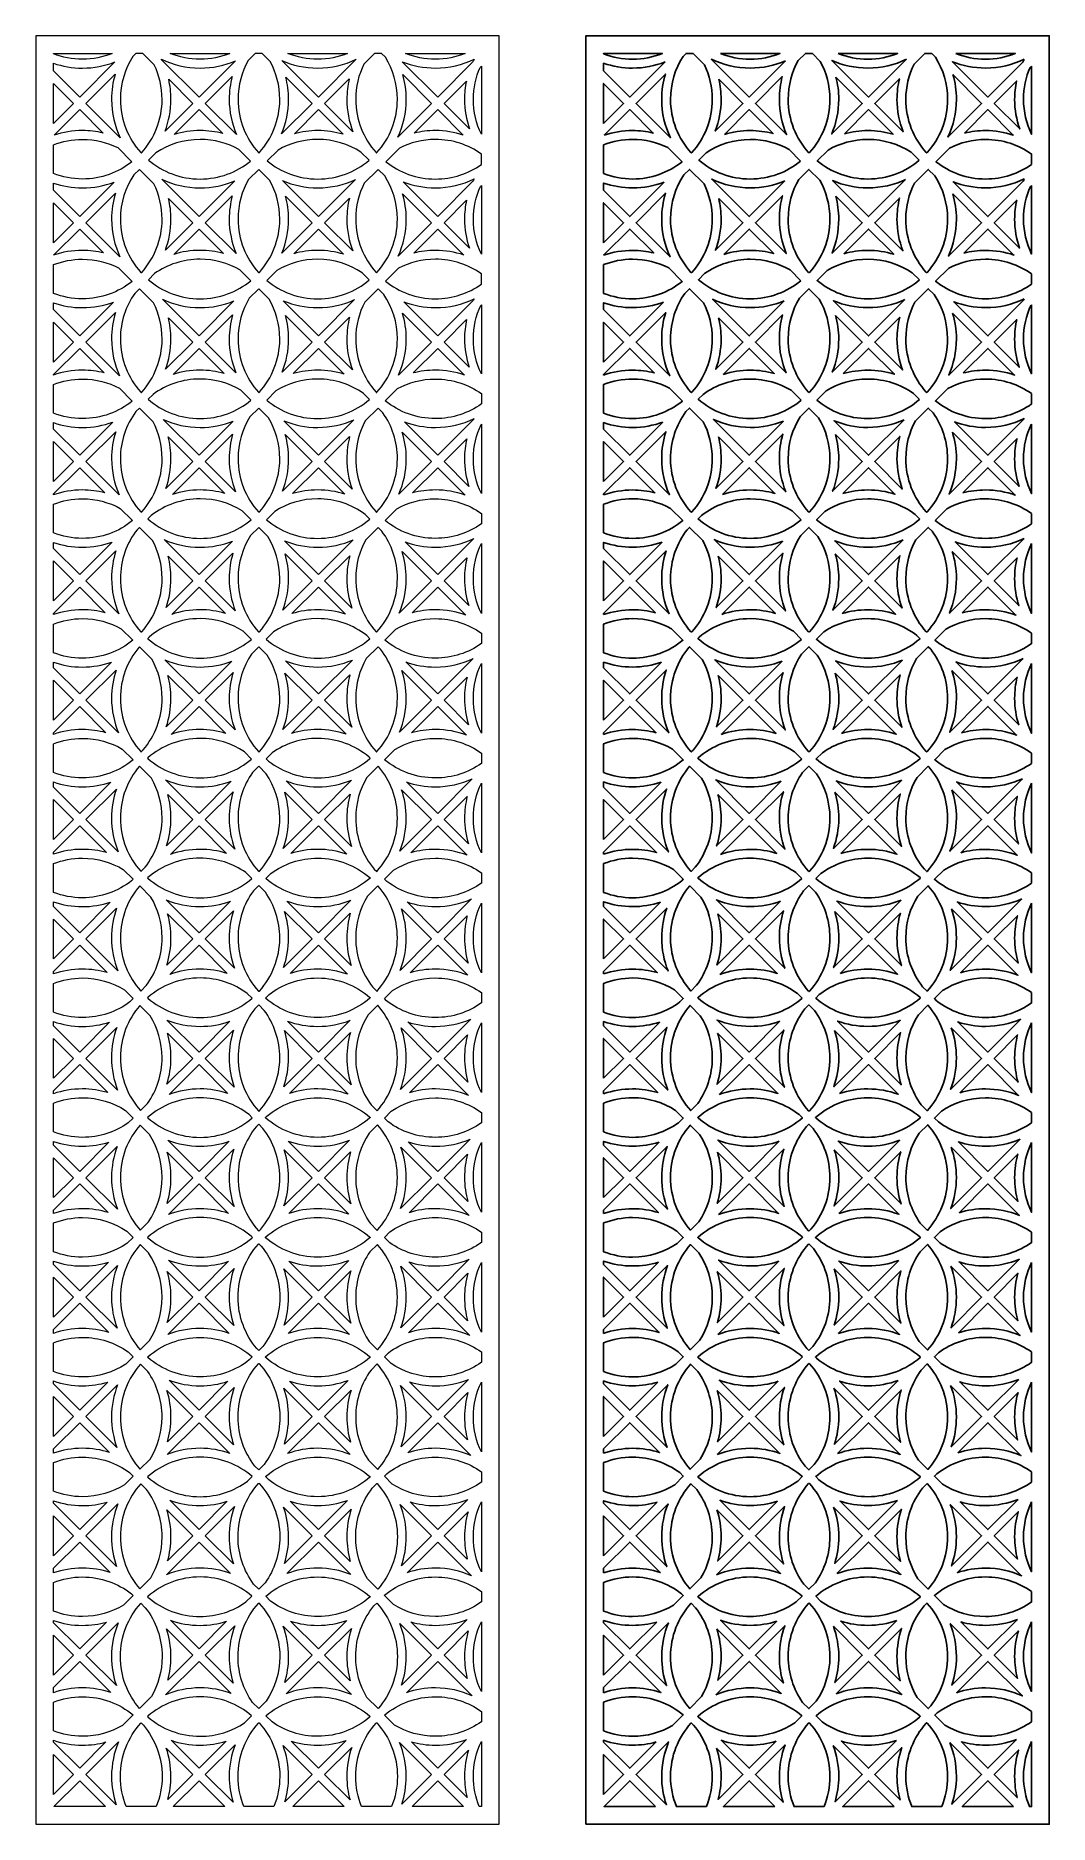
# Model space of a CAD drawing. Header units: centimetres. Extents: x -9.6 to 1.7, y -7 to 12.9.
import ezdxf

# ---------------------------------------------------------------- set-up
doc = ezdxf.new("R2010")
doc.units = ezdxf.units.CM
doc.header["$MEASUREMENT"] = 0
doc.layers.add('layer 1', color=7, linetype='Continuous')

msp = doc.modelspace()

# ---------------------------------------------------------------- linework, layer by layer
at = {"layer": 'layer 1', "color": 177, "lineweight": 9}
for points, knots in [([(-9.62718, -7.01306), (-9.62718, -7.01306), (-9.62718, -6.87915), (-9.62718, -6.87915), (-9.62718, -6.87915), (-9.62718, -6.87915), (-9.62718, -6.07805), (-9.62718, -6.07805), (-9.62718, -6.07805), (-9.62718, -6.07805), (-9.62718, -5.8667), (-9.62718, -5.8667), (-9.62718, -5.8667), (-9.62718, -5.8667), (-9.62718, -5.76213), (-9.62718, -5.76213), (-9.62718, -5.76213), (-9.62718, -5.76213), (-9.62718, -5.55076), (-9.62718, -5.55076), (-9.62718, -5.55076), (-9.62718, -5.55076), (-9.62718, -4.74492), (-9.62718, -4.74492), (-9.62718, -4.74492), (-9.62718, -4.74492), (-9.62718, -4.53359), (-9.62718, -4.53359), (-9.62718, -4.53359), (-9.62718, -4.53359), (-9.62718, -4.42902), (-9.62718, -4.42902), (-9.62718, -4.42902), (-9.62718, -4.42902), (-9.62718, -4.21759), (-9.62718, -4.21759), (-9.62718, -4.21759), (-9.62718, -4.21759), (-9.62718, -3.4119), (-9.62718, -3.4119), (-9.62718, -3.4119), (-9.62718, -3.4119), (-9.62718, -3.20048), (-9.62718, -3.20048), (-9.62718, -3.20048), (-9.62718, -3.20048), (-9.62718, -3.09591), (-9.62718, -3.09591), (-9.62718, -3.09591), (-9.62718, -3.09591), (-9.62718, -2.88462), (-9.62718, -2.88462), (-9.62718, -2.88462), (-9.62718, -2.88462), (-9.62718, -2.07877), (-9.62718, -2.07877), (-9.62718, -2.07877), (-9.62718, -2.07877), (-9.62718, -1.86737), (-9.62718, -1.86737), (-9.62718, -1.86737), (-9.62718, -1.86737), (-9.62718, -1.7628), (-9.62718, -1.7628), (-9.62718, -1.7628), (-9.62718, -1.7628), (-9.62718, -1.55138), (-9.62718, -1.55138), (-9.62718, -1.55138), (-9.62718, -1.55138), (-9.62718, -0.74559), (-9.62718, -0.74559), (-9.62718, -0.74559), (-9.62718, -0.74559), (-9.62718, -0.53426), (-9.62718, -0.53426), (-9.62718, -0.53426), (-9.62718, -0.53426), (-9.62718, -0.42969), (-9.62718, -0.42969), (-9.62718, -0.42969), (-9.62718, -0.42969), (-9.62718, -0.21832), (-9.62718, -0.21832), (-9.62718, -0.21832), (-9.62718, -0.21832), (-9.62718, 0.58742), (-9.62718, 0.58742), (-9.62718, 0.58742), (-9.62718, 0.58742), (-9.62718, 0.79885), (-9.62718, 0.79885), (-9.62718, 0.79885), (-9.62718, 0.79885), (-9.62718, 0.90342), (-9.62718, 0.90342), (-9.62718, 0.90342), (-9.62718, 0.90342), (-9.62718, 1.11481), (-9.62718, 1.11481), (-9.62718, 1.11481), (-9.62718, 1.11481), (-9.62718, 1.92064), (-9.62718, 1.92064), (-9.62718, 1.92064), (-9.62718, 1.92064), (-9.62718, 2.13196), (-9.62718, 2.13196), (-9.62718, 2.13196), (-9.62718, 2.13196), (-9.62718, 2.23653), (-9.62718, 2.23653), (-9.62718, 2.23653), (-9.62718, 2.23653), (-9.62718, 2.44794), (-9.62718, 2.44794), (-9.62718, 2.44794), (-9.62718, 2.44794), (-9.62718, 3.25364), (-9.62718, 3.25364), (-9.62718, 3.25364), (-9.62718, 3.25364), (-9.62718, 3.46508), (-9.62718, 3.46508), (-9.62718, 3.46508), (-9.62718, 3.46508), (-9.62718, 3.56965), (-9.62718, 3.56965), (-9.62718, 3.56965), (-9.62718, 3.56965), (-9.62718, 3.78101), (-9.62718, 3.78101), (-9.62718, 3.78101), (-9.62718, 3.78101), (-9.62718, 4.58616), (-9.62718, 4.58616), (-9.62718, 4.58616), (-9.62718, 4.58616), (-9.62718, 4.79819), (-9.62718, 4.79819), (-9.62718, 4.79819), (-9.62718, 4.79819), (-9.62718, 4.90276), (-9.62718, 4.90276), (-9.62718, 4.90276), (-9.62718, 4.90276), (-9.62718, 5.11408), (-9.62718, 5.11408), (-9.62718, 5.11408), (-9.62718, 5.11408), (-9.62718, 5.91455), (-9.62718, 5.91455), (-9.62718, 5.91455), (-9.62718, 5.91455), (-9.62718, 6.13129), (-9.62718, 6.13129), (-9.62718, 6.13129), (-9.62718, 6.13129), (-9.62718, 6.23587), (-9.62718, 6.23587), (-9.62718, 6.23587), (-9.62718, 6.23587), (-9.62718, 6.44722), (-9.62718, 6.44722), (-9.62718, 6.44722), (-9.62718, 6.44722), (-9.62718, 7.24295), (-9.62718, 7.24295), (-9.62718, 7.24295), (-9.62718, 7.24295), (-9.62718, 7.46441), (-9.62718, 7.46441), (-9.62718, 7.46441), (-9.62718, 7.46441), (-9.62718, 7.56898), (-9.62718, 7.56898), (-9.62718, 7.56898), (-9.62718, 7.56898), (-9.62718, 7.78033), (-9.62718, 7.78033), (-9.62718, 7.78033), (-9.62718, 7.78033), (-9.62718, 8.57134), (-9.62718, 8.57134), (-9.62718, 8.57134), (-9.62718, 8.57134), (-9.62718, 8.79752), (-9.62718, 8.79752), (-9.62718, 8.79752), (-9.62718, 8.79752), (-9.62718, 8.90209), (-9.62718, 8.90209), (-9.62718, 8.90209), (-9.62718, 8.90209), (-9.62718, 9.11339), (-9.62718, 9.11339), (-9.62718, 9.11339), (-9.62718, 9.11339), (-9.62718, 9.89973), (-9.62718, 9.89973), (-9.62718, 9.89973), (-9.62718, 9.89973), (-9.62718, 10.13063), (-9.62718, 10.13063), (-9.62718, 10.13063), (-9.62718, 10.13063), (-9.62718, 10.2352), (-9.62718, 10.2352), (-9.62718, 10.2352), (-9.62718, 10.2352), (-9.62718, 10.4466), (-9.62718, 10.4466), (-9.62718, 10.4466), (-9.62718, 10.4466), (-9.62718, 11.22812), (-9.62718, 11.22812), (-9.62718, 11.22812), (-9.62718, 11.22812), (-9.62718, 11.46374), (-9.62718, 11.46374), (-9.62718, 11.46374), (-9.62718, 11.46374), (-9.62718, 11.56825), (-9.62718, 11.56825), (-9.62718, 11.56825), (-9.62718, 11.56825), (-9.62718, 11.77965), (-9.62718, 11.77965), (-9.62718, 11.77965), (-9.62718, 11.77965), (-9.62718, 12.55652), (-9.62718, 12.55652), (-9.62718, 12.55652), (-9.62718, 12.55652), (-9.62718, 12.79685), (-9.62718, 12.79685), (-9.62718, 12.79685), (-9.62718, 12.79685), (-9.62718, 12.89), (-9.62718, 12.89), (-9.62718, 12.89), (-9.62718, 12.89), (-8.63227, 12.89), (-8.63227, 12.89), (-8.63227, 12.89), (-8.63227, 12.89), (-8.31618, 12.89), (-8.31618, 12.89), (-8.31618, 12.89), (-8.31618, 12.89), (-7.30387, 12.89), (-7.30387, 12.89), (-7.30387, 12.89), (-7.30387, 12.89), (-6.98779, 12.89), (-6.98779, 12.89), (-6.98779, 12.89), (-6.98779, 12.89), (-5.97548, 12.89), (-5.97548, 12.89), (-5.97548, 12.89), (-5.97548, 12.89), (-5.6594, 12.89), (-5.6594, 12.89), (-5.6594, 12.89), (-5.6594, 12.89), (-4.64709, 12.89), (-4.64709, 12.89), (-4.64709, 12.89), (-4.64709, 12.89), (-4.47078, 12.89), (-4.47078, 12.89), (-4.47078, 12.89), (-4.47078, 12.89), (-4.47078, 12.71368), (-4.47078, 12.71368), (-4.47078, 12.71368), (-4.47078, 12.71368), (-4.47078, 11.64998), (-4.47078, 11.64998), (-4.47078, 11.64998), (-4.47078, 11.64998), (-4.47078, 11.38212), (-4.47078, 11.38212), (-4.47078, 11.38212), (-4.47078, 11.38212), (-4.47078, 10.31687), (-4.47078, 10.31687), (-4.47078, 10.31687), (-4.47078, 10.31687), (-4.47078, 10.04892), (-4.47078, 10.04892), (-4.47078, 10.04892), (-4.47078, 10.04892), (-4.47078, 8.98376), (-4.47078, 8.98376), (-4.47078, 8.98376), (-4.47078, 8.98376), (-4.47078, 8.71584), (-4.47078, 8.71584), (-4.47078, 8.71584), (-4.47078, 8.71584), (-4.47078, 7.65065), (-4.47078, 7.65065), (-4.47078, 7.65065), (-4.47078, 7.65065), (-4.47078, 7.38278), (-4.47078, 7.38278), (-4.47078, 7.38278), (-4.47078, 7.38278), (-4.47078, 6.31757), (-4.47078, 6.31757), (-4.47078, 6.31757), (-4.47078, 6.31757), (-4.47078, 6.04965), (-4.47078, 6.04965), (-4.47078, 6.04965), (-4.47078, 6.04965), (-4.47078, 4.98447), (-4.47078, 4.98447), (-4.47078, 4.98447), (-4.47078, 4.98447), (-4.47078, 4.7165), (-4.47078, 4.7165), (-4.47078, 4.7165), (-4.47078, 4.7165), (-4.47078, 3.65134), (-4.47078, 3.65134), (-4.47078, 3.65134), (-4.47078, 3.65134), (-4.47078, 3.38337), (-4.47078, 3.38337), (-4.47078, 3.38337), (-4.47078, 3.38337), (-4.47078, 2.31821), (-4.47078, 2.31821), (-4.47078, 2.31821), (-4.47078, 2.31821), (-4.47078, 2.05025), (-4.47078, 2.05025), (-4.47078, 2.05025), (-4.47078, 2.05025), (-4.47078, 0.98506), (-4.47078, 0.98506), (-4.47078, 0.98506), (-4.47078, 0.98506), (-4.47078, 0.71716), (-4.47078, 0.71716), (-4.47078, 0.71716), (-4.47078, 0.71716), (-4.47078, -0.34804), (-4.47078, -0.34804), (-4.47078, -0.34804), (-4.47078, -0.34804), (-4.47078, -0.6159), (-4.47078, -0.6159), (-4.47078, -0.6159), (-4.47078, -0.6159), (-4.47078, -1.68111), (-4.47078, -1.68111), (-4.47078, -1.68111), (-4.47078, -1.68111), (-4.47078, -1.94899), (-4.47078, -1.94899), (-4.47078, -1.94899), (-4.47078, -1.94899), (-4.47078, -3.01419), (-4.47078, -3.01419), (-4.47078, -3.01419), (-4.47078, -3.01419), (-4.47078, -3.28215), (-4.47078, -3.28215), (-4.47078, -3.28215), (-4.47078, -3.28215), (-4.47078, -4.34732), (-4.47078, -4.34732), (-4.47078, -4.34732), (-4.47078, -4.34732), (-4.47078, -4.61528), (-4.47078, -4.61528), (-4.47078, -4.61528), (-4.47078, -4.61528), (-4.47078, -5.68045), (-4.47078, -5.68045), (-4.47078, -5.68045), (-4.47078, -5.68045), (-4.47078, -5.94842), (-4.47078, -5.94842), (-4.47078, -5.94842), (-4.47078, -5.94842), (-4.47078, -7.01306), (-4.47078, -7.01306), (-4.47078, -7.01306), (-4.47078, -7.01306), (-4.53058, -7.01306), (-4.53058, -7.01306), (-4.53058, -7.01306), (-4.53058, -7.01306), (-4.79901, -7.01306), (-4.79901, -7.01306), (-4.79901, -7.01306), (-4.79901, -7.01306), (-5.56056, -7.01306), (-5.56056, -7.01306), (-5.56056, -7.01306), (-5.56056, -7.01306), (-5.77975, -7.01306), (-5.77975, -7.01306), (-5.77975, -7.01306), (-5.77975, -7.01306), (-5.85897, -7.01306), (-5.85897, -7.01306), (-5.85897, -7.01306), (-5.85897, -7.01306), (-6.10834, -7.01306), (-6.10834, -7.01306), (-6.10834, -7.01306), (-6.10834, -7.01306), (-6.86987, -7.01306), (-6.86987, -7.01306), (-6.86987, -7.01306), (-6.86987, -7.01306), (-7.1043, -7.01306), (-7.1043, -7.01306), (-7.1043, -7.01306), (-7.1043, -7.01306), (-7.18736, -7.01306), (-7.18736, -7.01306), (-7.18736, -7.01306), (-7.18736, -7.01306), (-7.41776, -7.01306), (-7.41776, -7.01306), (-7.41776, -7.01306), (-7.41776, -7.01306), (-8.17925, -7.01306), (-8.17925, -7.01306), (-8.17925, -7.01306), (-8.17925, -7.01306), (-8.43269, -7.01306), (-8.43269, -7.01306), (-8.43269, -7.01306), (-8.43269, -7.01306), (-8.50783, -7.01306), (-8.50783, -7.01306), (-8.50783, -7.01306), (-8.50783, -7.01306), (-8.72709, -7.01306), (-8.72709, -7.01306), (-8.72709, -7.01306), (-8.72709, -7.01306), (-9.48871, -7.01306), (-9.48871, -7.01306), (-9.48871, -7.01306), (-9.48871, -7.01306), (-9.62718, -7.01306), (-9.62718, -7.01306)], [0, 0, 0, 0, 0.00869565, 0.00869565, 0.00869565, 0.00869565, 0.0173913, 0.0173913, 0.0173913, 0.0173913, 0.02608696, 0.02608696, 0.02608696, 0.02608696, 0.03478261, 0.03478261, 0.03478261, 0.03478261, 0.04347826, 0.04347826, 0.04347826, 0.04347826, 0.05217391, 0.05217391, 0.05217391, 0.05217391, 0.06086957, 0.06086957, 0.06086957, 0.06086957, 0.06956522, 0.06956522, 0.06956522, 0.06956522, 0.07826087, 0.07826087, 0.07826087, 0.07826087, 0.08695652, 0.08695652, 0.08695652, 0.08695652, 0.09565217, 0.09565217, 0.09565217, 0.09565217, 0.10434783, 0.10434783, 0.10434783, 0.10434783, 0.11304348, 0.11304348, 0.11304348, 0.11304348, 0.12173913, 0.12173913, 0.12173913, 0.12173913, 0.13043478, 0.13043478, 0.13043478, 0.13043478, 0.13913043, 0.13913043, 0.13913043, 0.13913043, 0.14782609, 0.14782609, 0.14782609, 0.14782609, 0.15652174, 0.15652174, 0.15652174, 0.15652174, 0.16521739, 0.16521739, 0.16521739, 0.16521739, 0.17391304, 0.17391304, 0.17391304, 0.17391304, 0.1826087, 0.1826087, 0.1826087, 0.1826087, 0.19130435, 0.19130435, 0.19130435, 0.19130435, 0.2, 0.2, 0.2, 0.2, 0.20869565, 0.20869565, 0.20869565, 0.20869565, 0.2173913, 0.2173913, 0.2173913, 0.2173913, 0.22608696, 0.22608696, 0.22608696, 0.22608696, 0.23478261, 0.23478261, 0.23478261, 0.23478261, 0.24347826, 0.24347826, 0.24347826, 0.24347826, 0.25217391, 0.25217391, 0.25217391, 0.25217391, 0.26086957, 0.26086957, 0.26086957, 0.26086957, 0.26956522, 0.26956522, 0.26956522, 0.26956522, 0.27826087, 0.27826087, 0.27826087, 0.27826087, 0.28695652, 0.28695652, 0.28695652, 0.28695652, 0.29565217, 0.29565217, 0.29565217, 0.29565217, 0.30434783, 0.30434783, 0.30434783, 0.30434783, 0.31304348, 0.31304348, 0.31304348, 0.31304348, 0.32173913, 0.32173913, 0.32173913, 0.32173913, 0.33043478, 0.33043478, 0.33043478, 0.33043478, 0.33913043, 0.33913043, 0.33913043, 0.33913043, 0.34782609, 0.34782609, 0.34782609, 0.34782609, 0.35652174, 0.35652174, 0.35652174, 0.35652174, 0.36521739, 0.36521739, 0.36521739, 0.36521739, 0.37391304, 0.37391304, 0.37391304, 0.37391304, 0.3826087, 0.3826087, 0.3826087, 0.3826087, 0.39130435, 0.39130435, 0.39130435, 0.39130435, 0.4, 0.4, 0.4, 0.4, 0.40869565, 0.40869565, 0.40869565, 0.40869565, 0.4173913, 0.4173913, 0.4173913, 0.4173913, 0.42608696, 0.42608696, 0.42608696, 0.42608696, 0.43478261, 0.43478261, 0.43478261, 0.43478261, 0.44347826, 0.44347826, 0.44347826, 0.44347826, 0.45217391, 0.45217391, 0.45217391, 0.45217391, 0.46086957, 0.46086957, 0.46086957, 0.46086957, 0.46956522, 0.46956522, 0.46956522, 0.46956522, 0.47826087, 0.47826087, 0.47826087, 0.47826087, 0.48695652, 0.48695652, 0.48695652, 0.48695652, 0.49565217, 0.49565217, 0.49565217, 0.49565217, 0.50434783, 0.50434783, 0.50434783, 0.50434783, 0.51304348, 0.51304348, 0.51304348, 0.51304348, 0.52173913, 0.52173913, 0.52173913, 0.52173913, 0.53043478, 0.53043478, 0.53043478, 0.53043478, 0.53913043, 0.53913043, 0.53913043, 0.53913043, 0.54782609, 0.54782609, 0.54782609, 0.54782609, 0.55652174, 0.55652174, 0.55652174, 0.55652174, 0.56521739, 0.56521739, 0.56521739, 0.56521739, 0.57391304, 0.57391304, 0.57391304, 0.57391304, 0.5826087, 0.5826087, 0.5826087, 0.5826087, 0.59130435, 0.59130435, 0.59130435, 0.59130435, 0.6, 0.6, 0.6, 0.6, 0.60869565, 0.60869565, 0.60869565, 0.60869565, 0.6173913, 0.6173913, 0.6173913, 0.6173913, 0.62608696, 0.62608696, 0.62608696, 0.62608696, 0.63478261, 0.63478261, 0.63478261, 0.63478261, 0.64347826, 0.64347826, 0.64347826, 0.64347826, 0.65217391, 0.65217391, 0.65217391, 0.65217391, 0.66086957, 0.66086957, 0.66086957, 0.66086957, 0.66956522, 0.66956522, 0.66956522, 0.66956522, 0.67826087, 0.67826087, 0.67826087, 0.67826087, 0.68695652, 0.68695652, 0.68695652, 0.68695652, 0.69565217, 0.69565217, 0.69565217, 0.69565217, 0.70434783, 0.70434783, 0.70434783, 0.70434783, 0.71304348, 0.71304348, 0.71304348, 0.71304348, 0.72173913, 0.72173913, 0.72173913, 0.72173913, 0.73043478, 0.73043478, 0.73043478, 0.73043478, 0.73913043, 0.73913043, 0.73913043, 0.73913043, 0.74782609, 0.74782609, 0.74782609, 0.74782609, 0.75652174, 0.75652174, 0.75652174, 0.75652174, 0.76521739, 0.76521739, 0.76521739, 0.76521739, 0.77391304, 0.77391304, 0.77391304, 0.77391304, 0.7826087, 0.7826087, 0.7826087, 0.7826087, 0.79130435, 0.79130435, 0.79130435, 0.79130435, 0.8, 0.8, 0.8, 0.8, 0.80869565, 0.80869565, 0.80869565, 0.80869565, 0.8173913, 0.8173913, 0.8173913, 0.8173913, 0.82608696, 0.82608696, 0.82608696, 0.82608696, 0.83478261, 0.83478261, 0.83478261, 0.83478261, 0.84347826, 0.84347826, 0.84347826, 0.84347826, 0.85217391, 0.85217391, 0.85217391, 0.85217391, 0.86086957, 0.86086957, 0.86086957, 0.86086957, 0.86956522, 0.86956522, 0.86956522, 0.86956522, 0.87826087, 0.87826087, 0.87826087, 0.87826087, 0.88695652, 0.88695652, 0.88695652, 0.88695652, 0.89565217, 0.89565217, 0.89565217, 0.89565217, 0.90434783, 0.90434783, 0.90434783, 0.90434783, 0.91304348, 0.91304348, 0.91304348, 0.91304348, 0.92173913, 0.92173913, 0.92173913, 0.92173913, 0.93043478, 0.93043478, 0.93043478, 0.93043478, 0.93913043, 0.93913043, 0.93913043, 0.93913043, 0.94782609, 0.94782609, 0.94782609, 0.94782609, 0.95652174, 0.95652174, 0.95652174, 0.95652174, 0.96521739, 0.96521739, 0.96521739, 0.96521739, 0.97391304, 0.97391304, 0.97391304, 0.97391304, 0.9826087, 0.9826087, 0.9826087, 0.9826087, 1, 1, 1, 1]), ([(-9.43012, 12.68932), (-9.33023, 12.65033), (-9.22156, 12.62892), (-9.10788, 12.62892), (-9.10788, 12.62892), (-8.99074, 12.62892), (-8.87891, 12.65165), (-8.77653, 12.69294), (-8.77653, 12.69294), (-8.77653, 12.69294), (-9.43012, 12.69294), (-9.43012, 12.69294), (-9.43012, 12.69294), (-9.43012, 12.69294), (-9.43012, 12.68932), (-9.43012, 12.68932)], [0, 0, 0, 0, 0.2, 0.2, 0.2, 0.2, 0.4, 0.4, 0.4, 0.4, 0.6, 0.6, 0.6, 0.6, 1, 1, 1, 1]), ([(-8.74686, 12.59866), (-8.85866, 12.5546), (-8.98045, 12.53039), (-9.10788, 12.53039), (-9.10788, 12.53039), (-9.22073, 12.53039), (-9.32915, 12.5494), (-9.43012, 12.58435), (-9.43012, 12.58435), (-9.43012, 12.58435), (-9.43012, 12.4988), (-9.43012, 12.4988), (-9.43012, 12.4988), (-9.43012, 12.4988), (-9.13842, 12.2071), (-9.13842, 12.2071), (-9.13842, 12.2071), (-9.13842, 12.2071), (-8.74686, 12.59866), (-8.74686, 12.59866)], [0, 0, 0, 0, 0.16666667, 0.16666667, 0.16666667, 0.16666667, 0.33333333, 0.33333333, 0.33333333, 0.33333333, 0.5, 0.5, 0.5, 0.5, 0.66666667, 0.66666667, 0.66666667, 0.66666667, 1, 1, 1, 1]), ([(-8.68527, 12.18258), (-8.68527, 12.35871), (-8.63389, 12.52286), (-8.54531, 12.66087), (-8.54531, 12.66087), (-8.54531, 12.66087), (-8.51324, 12.69294), (-8.51324, 12.69294), (-8.51324, 12.69294), (-8.51324, 12.69294), (-8.43521, 12.69294), (-8.43521, 12.69294), (-8.43521, 12.69294), (-8.43521, 12.69294), (-8.30797, 12.5657), (-8.30797, 12.5657), (-8.30797, 12.5657), (-8.25231, 12.44973), (-8.22111, 12.31979), (-8.22111, 12.18258), (-8.22111, 12.18258), (-8.22111, 11.95479), (-8.30708, 11.74707), (-8.44829, 11.59), (-8.44829, 11.59), (-8.44992, 11.58857), (-8.45155, 11.58712), (-8.45318, 11.58568), (-8.45318, 11.58568), (-8.45485, 11.58716), (-8.45653, 11.58865), (-8.45821, 11.59012), (-8.45821, 11.59012), (-8.59935, 11.74718), (-8.68527, 11.95485), (-8.68527, 12.18258)], [0, 0, 0, 0, 0.1, 0.1, 0.1, 0.1, 0.2, 0.2, 0.2, 0.2, 0.3, 0.3, 0.3, 0.3, 0.4, 0.4, 0.4, 0.4, 0.5, 0.5, 0.5, 0.5, 0.6, 0.6, 0.6, 0.6, 0.7, 0.7, 0.7, 0.7, 0.8, 0.8, 0.8, 0.8, 1, 1, 1, 1]), ([(-7.40485, 12.61228), (-7.52543, 12.55965), (-7.65855, 12.53039), (-7.7985, 12.53039), (-7.7985, 12.53039), (-7.95314, 12.53039), (-8.09946, 12.56606), (-8.2297, 12.62959), (-8.2297, 12.62959), (-8.22873, 12.62769), (-8.22776, 12.62579), (-8.22681, 12.62388), (-8.22681, 12.62388), (-8.22681, 12.62388), (-7.81003, 12.2071), (-7.81003, 12.2071), (-7.81003, 12.2071), (-7.81003, 12.2071), (-7.40485, 12.61228), (-7.40485, 12.61228)], [0, 0, 0, 0, 0.16666667, 0.16666667, 0.16666667, 0.16666667, 0.33333333, 0.33333333, 0.33333333, 0.33333333, 0.5, 0.5, 0.5, 0.5, 0.66666667, 0.66666667, 0.66666667, 0.66666667, 1, 1, 1, 1]), ([(-8.12977, 12.69294), (-8.02743, 12.65166), (-7.91562, 12.62892), (-7.7985, 12.62892), (-7.7985, 12.62892), (-7.68139, 12.62892), (-7.56959, 12.65166), (-7.46724, 12.69294), (-7.46724, 12.69294), (-7.46724, 12.69294), (-8.12977, 12.69294), (-8.12977, 12.69294)], [0, 0, 0, 0, 0.25, 0.25, 0.25, 0.25, 0.5, 0.5, 0.5, 0.5, 1, 1, 1, 1]), ([(-7.37589, 12.18258), (-7.37589, 12.33904), (-7.3353, 12.48603), (-7.26414, 12.61364), (-7.26414, 12.61364), (-7.26414, 12.61364), (-7.18485, 12.69294), (-7.18485, 12.69294), (-7.18485, 12.69294), (-7.18485, 12.69294), (-7.10681, 12.69294), (-7.10681, 12.69294), (-7.10681, 12.69294), (-7.10681, 12.69294), (-7.01841, 12.60454), (-7.01841, 12.60454), (-7.01841, 12.60454), (-6.95038, 12.47905), (-6.91173, 12.33532), (-6.91173, 12.18258), (-6.91173, 12.18258), (-6.91173, 11.95479), (-6.9977, 11.74706), (-7.13891, 11.59), (-7.13891, 11.59), (-7.14054, 11.58856), (-7.14217, 11.58712), (-7.1438, 11.58568), (-7.1438, 11.58568), (-7.14547, 11.58717), (-7.14715, 11.58866), (-7.14884, 11.59013), (-7.14884, 11.59013), (-7.28997, 11.74719), (-7.37589, 11.95486), (-7.37589, 12.18258)], [0, 0, 0, 0, 0.1, 0.1, 0.1, 0.1, 0.2, 0.2, 0.2, 0.2, 0.3, 0.3, 0.3, 0.3, 0.4, 0.4, 0.4, 0.4, 0.5, 0.5, 0.5, 0.5, 0.6, 0.6, 0.6, 0.6, 0.7, 0.7, 0.7, 0.7, 0.8, 0.8, 0.8, 0.8, 1, 1, 1, 1]), ([(-6.06036, 12.62838), (-6.18999, 12.56561), (-6.33545, 12.53039), (-6.48912, 12.53039), (-6.48912, 12.53039), (-6.63186, 12.53039), (-6.7675, 12.5608), (-6.88996, 12.61542), (-6.88996, 12.61542), (-6.88996, 12.61542), (-6.48164, 12.2071), (-6.48164, 12.2071), (-6.48164, 12.2071), (-6.48164, 12.2071), (-6.06036, 12.62838), (-6.06036, 12.62838)], [0, 0, 0, 0, 0.2, 0.2, 0.2, 0.2, 0.4, 0.4, 0.4, 0.4, 0.6, 0.6, 0.6, 0.6, 1, 1, 1, 1]), ([(-6.82043, 12.69294), (-6.71807, 12.65166), (-6.60625, 12.62892), (-6.48912, 12.62892), (-6.48912, 12.62892), (-6.372, 12.62892), (-6.2602, 12.65166), (-6.15784, 12.69294), (-6.15784, 12.69294), (-6.15784, 12.69294), (-6.82043, 12.69294), (-6.82043, 12.69294)], [0, 0, 0, 0, 0.25, 0.25, 0.25, 0.25, 0.5, 0.5, 0.5, 0.5, 1, 1, 1, 1]), ([(-6.06651, 12.18258), (-6.06651, 12.32294), (-6.03384, 12.45568), (-5.97575, 12.57365), (-5.97575, 12.57365), (-5.97575, 12.57365), (-5.85646, 12.69294), (-5.85646, 12.69294), (-5.85646, 12.69294), (-5.85646, 12.69294), (-5.77842, 12.69294), (-5.77842, 12.69294), (-5.77842, 12.69294), (-5.77842, 12.69294), (-5.73558, 12.6501), (-5.73558, 12.6501), (-5.73558, 12.6501), (-5.65116, 12.51436), (-5.60235, 12.35416), (-5.60235, 12.18258), (-5.60235, 12.18258), (-5.60235, 11.95479), (-5.68831, 11.74705), (-5.82953, 11.59), (-5.82953, 11.59), (-5.83117, 11.58856), (-5.8328, 11.58711), (-5.83443, 11.58567), (-5.83443, 11.58567), (-5.83607, 11.58712), (-5.83771, 11.58858), (-5.83936, 11.59003), (-5.83936, 11.59003), (-5.98055, 11.74709), (-6.06651, 11.95481), (-6.06651, 12.18258)], [0, 0, 0, 0, 0.1, 0.1, 0.1, 0.1, 0.2, 0.2, 0.2, 0.2, 0.3, 0.3, 0.3, 0.3, 0.4, 0.4, 0.4, 0.4, 0.5, 0.5, 0.5, 0.5, 0.6, 0.6, 0.6, 0.6, 0.7, 0.7, 0.7, 0.7, 0.8, 0.8, 0.8, 0.8, 1, 1, 1, 1]), ([(-4.74856, 12.62958), (-4.8788, 12.56607), (-5.02511, 12.53039), (-5.17974, 12.53039), (-5.17974, 12.53039), (-5.30978, 12.53039), (-5.43392, 12.55565), (-5.54758, 12.60144), (-5.54758, 12.60144), (-5.54758, 12.60144), (-5.15324, 12.2071), (-5.15324, 12.2071), (-5.15324, 12.2071), (-5.15324, 12.2071), (-4.76536, 12.59499), (-4.76536, 12.59499), (-4.76536, 12.59499), (-4.75997, 12.60664), (-4.75437, 12.61818), (-4.74856, 12.62958)], [0, 0, 0, 0, 0.16666667, 0.16666667, 0.16666667, 0.16666667, 0.33333333, 0.33333333, 0.33333333, 0.33333333, 0.5, 0.5, 0.5, 0.5, 0.66666667, 0.66666667, 0.66666667, 0.66666667, 1, 1, 1, 1]), ([(-5.51108, 12.69294), (-5.40871, 12.65165), (-5.29688, 12.62892), (-5.17974, 12.62892), (-5.17974, 12.62892), (-5.0626, 12.62892), (-4.95077, 12.65165), (-4.84841, 12.69294), (-4.84841, 12.69294), (-4.84841, 12.69294), (-5.51108, 12.69294), (-5.51108, 12.69294)], [0, 0, 0, 0, 0.25, 0.25, 0.25, 0.25, 0.5, 0.5, 0.5, 0.5, 1, 1, 1, 1]), ([(-4.66784, 12.55316), (-4.66784, 12.55316), (-4.68288, 12.53812), (-4.68288, 12.53812), (-4.68288, 12.53812), (-4.7306, 12.42928), (-4.75713, 12.30902), (-4.75713, 12.18258), (-4.75713, 12.18258), (-4.75713, 12.04339), (-4.72503, 11.91169), (-4.66784, 11.79446), (-4.66784, 11.79446), (-4.66784, 11.79446), (-4.66784, 12.55316), (-4.66784, 12.55316)], [0, 0, 0, 0, 0.2, 0.2, 0.2, 0.2, 0.4, 0.4, 0.4, 0.4, 0.6, 0.6, 0.6, 0.6, 1, 1, 1, 1]), ([(-9.43012, 11.9154), (-9.43012, 11.9154), (-9.20809, 12.13743), (-9.20809, 12.13743), (-9.20809, 12.13743), (-9.20809, 12.13743), (-9.43012, 12.35946), (-9.43012, 12.35946), (-9.43012, 12.35946), (-9.43012, 12.35946), (-9.43012, 11.9154), (-9.43012, 11.9154)], [0, 0, 0, 0, 0.25, 0.25, 0.25, 0.25, 0.5, 0.5, 0.5, 0.5, 1, 1, 1, 1]), ([(-8.7838, 12.18258), (-8.7838, 12.27998), (-8.7696, 12.37407), (-8.74325, 12.46293), (-8.74325, 12.46293), (-8.74325, 12.46293), (-9.06875, 12.13743), (-9.06875, 12.13743), (-9.06875, 12.13743), (-9.06875, 12.13743), (-8.68649, 11.75517), (-8.68649, 11.75517), (-8.68649, 11.75517), (-8.74885, 11.88446), (-8.7838, 12.02944), (-8.7838, 12.18258)], [0, 0, 0, 0, 0.2, 0.2, 0.2, 0.2, 0.4, 0.4, 0.4, 0.4, 0.6, 0.6, 0.6, 0.6, 1, 1, 1, 1]), ([(-8.14798, 12.40571), (-8.13137, 12.33401), (-8.12258, 12.25932), (-8.12258, 12.18258), (-8.12258, 12.18258), (-8.12258, 12.05802), (-8.14577, 11.93888), (-8.18796, 11.82917), (-8.18796, 11.82917), (-8.18796, 11.82917), (-7.8797, 12.13743), (-7.8797, 12.13743), (-7.8797, 12.13743), (-7.8797, 12.13743), (-8.14798, 12.40571), (-8.14798, 12.40571)], [0, 0, 0, 0, 0.2, 0.2, 0.2, 0.2, 0.4, 0.4, 0.4, 0.4, 0.6, 0.6, 0.6, 0.6, 1, 1, 1, 1]), ([(-7.47442, 12.18258), (-7.47442, 12.27037), (-7.46287, 12.35546), (-7.44132, 12.43647), (-7.44132, 12.43647), (-7.44132, 12.43647), (-7.74036, 12.13743), (-7.74036, 12.13743), (-7.74036, 12.13743), (-7.74036, 12.13743), (-7.39306, 11.79013), (-7.39306, 11.79013), (-7.39306, 11.79013), (-7.44536, 11.9104), (-7.47442, 12.04309), (-7.47442, 12.18258)], [0, 0, 0, 0, 0.2, 0.2, 0.2, 0.2, 0.4, 0.4, 0.4, 0.4, 0.6, 0.6, 0.6, 0.6, 1, 1, 1, 1]), ([(-6.84481, 12.43093), (-6.8242, 12.35159), (-6.8132, 12.26836), (-6.8132, 12.18258), (-6.8132, 12.18258), (-6.8132, 12.04587), (-6.84108, 11.91566), (-6.89143, 11.79731), (-6.89143, 11.79731), (-6.89143, 11.79731), (-6.55131, 12.13743), (-6.55131, 12.13743), (-6.55131, 12.13743), (-6.55131, 12.13743), (-6.84481, 12.43093), (-6.84481, 12.43093)], [0, 0, 0, 0, 0.2, 0.2, 0.2, 0.2, 0.4, 0.4, 0.4, 0.4, 0.6, 0.6, 0.6, 0.6, 1, 1, 1, 1]), ([(-6.16504, 12.18258), (-6.16504, 12.26123), (-6.15576, 12.33772), (-6.13834, 12.41105), (-6.13834, 12.41105), (-6.13834, 12.41105), (-6.41196, 12.13743), (-6.41196, 12.13743), (-6.41196, 12.13743), (-6.41196, 12.13743), (-6.09719, 11.82265), (-6.09719, 11.82265), (-6.09719, 11.82265), (-6.14098, 11.93415), (-6.16504, 12.05556), (-6.16504, 12.18258)], [0, 0, 0, 0, 0.2, 0.2, 0.2, 0.2, 0.4, 0.4, 0.4, 0.4, 0.6, 0.6, 0.6, 0.6, 1, 1, 1, 1]), ([(-5.54266, 12.45718), (-5.51741, 12.37001), (-5.50382, 12.27788), (-5.50382, 12.18258), (-5.50382, 12.18258), (-5.50382, 12.03242), (-5.53748, 11.89012), (-5.59759, 11.76276), (-5.59759, 11.76276), (-5.59759, 11.76276), (-5.22291, 12.13743), (-5.22291, 12.13743), (-5.22291, 12.13743), (-5.22291, 12.13743), (-5.54266, 12.45718), (-5.54266, 12.45718)], [0, 0, 0, 0, 0.2, 0.2, 0.2, 0.2, 0.4, 0.4, 0.4, 0.4, 0.6, 0.6, 0.6, 0.6, 1, 1, 1, 1]), ([(-4.85566, 12.18258), (-4.85566, 12.25251), (-4.84833, 12.32074), (-4.83446, 12.38655), (-4.83446, 12.38655), (-4.83446, 12.38655), (-5.08357, 12.13743), (-5.08357, 12.13743), (-5.08357, 12.13743), (-5.08357, 12.13743), (-4.79906, 11.85292), (-4.79906, 11.85292), (-4.79906, 11.85292), (-4.83567, 11.95601), (-4.85566, 12.06695), (-4.85566, 12.18258)], [0, 0, 0, 0, 0.2, 0.2, 0.2, 0.2, 0.4, 0.4, 0.4, 0.4, 0.6, 0.6, 0.6, 0.6, 1, 1, 1, 1]), ([(-9.42287, 11.78331), (-9.32397, 11.81668), (-9.21803, 11.83477), (-9.10788, 11.83477), (-9.10788, 11.83477), (-9.02891, 11.83477), (-8.95212, 11.82541), (-8.87851, 11.80785), (-8.87851, 11.80785), (-8.87851, 11.80785), (-9.13842, 12.06776), (-9.13842, 12.06776), (-9.13842, 12.06776), (-9.13842, 12.06776), (-9.42287, 11.78331), (-9.42287, 11.78331)], [0, 0, 0, 0, 0.2, 0.2, 0.2, 0.2, 0.4, 0.4, 0.4, 0.4, 0.6, 0.6, 0.6, 0.6, 1, 1, 1, 1]), ([(-8.08557, 11.79222), (-7.99474, 11.81986), (-7.89836, 11.83477), (-7.7985, 11.83477), (-7.7985, 11.83477), (-7.71037, 11.83477), (-7.62497, 11.82312), (-7.54368, 11.80141), (-7.54368, 11.80141), (-7.54368, 11.80141), (-7.81003, 12.06776), (-7.81003, 12.06776), (-7.81003, 12.06776), (-7.81003, 12.06776), (-8.08557, 11.79222), (-8.08557, 11.79222)], [0, 0, 0, 0, 0.2, 0.2, 0.2, 0.2, 0.4, 0.4, 0.4, 0.4, 0.6, 0.6, 0.6, 0.6, 1, 1, 1, 1]), ([(-6.74948, 11.79991), (-6.66654, 11.8226), (-6.57925, 11.83477), (-6.48912, 11.83477), (-6.48912, 11.83477), (-6.39136, 11.83477), (-6.29696, 11.82045), (-6.2078, 11.79393), (-6.2078, 11.79393), (-6.2078, 11.79393), (-6.48164, 12.06776), (-6.48164, 12.06776), (-6.48164, 12.06776), (-6.48164, 12.06776), (-6.74948, 11.79991), (-6.74948, 11.79991)], [0, 0, 0, 0, 0.2, 0.2, 0.2, 0.2, 0.4, 0.4, 0.4, 0.4, 0.6, 0.6, 0.6, 0.6, 1, 1, 1, 1]), ([(-5.41445, 11.80655), (-5.33923, 11.82496), (-5.26063, 11.83477), (-5.17974, 11.83477), (-5.17974, 11.83477), (-5.0718, 11.83477), (-4.96794, 11.81734), (-4.87074, 11.78525), (-4.87074, 11.78525), (-4.87074, 11.78525), (-5.15324, 12.06776), (-5.15324, 12.06776), (-5.15324, 12.06776), (-5.15324, 12.06776), (-5.41445, 11.80655), (-5.41445, 11.80655)], [0, 0, 0, 0, 0.2, 0.2, 0.2, 0.2, 0.4, 0.4, 0.4, 0.4, 0.6, 0.6, 0.6, 0.6, 1, 1, 1, 1]), ([(-9.43012, 11.35621), (-9.33023, 11.31722), (-9.22156, 11.29581), (-9.10788, 11.29581), (-9.10788, 11.29581), (-8.90008, 11.29581), (-8.70897, 11.36736), (-8.55778, 11.48712), (-8.55778, 11.48712), (-8.55778, 11.48712), (-8.71546, 11.6448), (-8.71546, 11.6448), (-8.71546, 11.6448), (-8.83377, 11.70331), (-8.96698, 11.73624), (-9.10788, 11.73624), (-9.10788, 11.73624), (-9.22156, 11.73624), (-9.33024, 11.71481), (-9.43012, 11.67581), (-9.43012, 11.67581), (-9.43012, 11.67581), (-9.43012, 11.35621), (-9.43012, 11.35621)], [0, 0, 0, 0, 0.14285714, 0.14285714, 0.14285714, 0.14285714, 0.28571429, 0.28571429, 0.28571429, 0.28571429, 0.42857143, 0.42857143, 0.42857143, 0.42857143, 0.57142857, 0.57142857, 0.57142857, 0.57142857, 0.71428571, 0.71428571, 0.71428571, 0.71428571, 1, 1, 1, 1]), ([(-7.23787, 11.4956), (-7.39066, 11.37074), (-7.58584, 11.29581), (-7.7985, 11.29581), (-7.7985, 11.29581), (-8.01705, 11.29581), (-8.21712, 11.37495), (-8.3717, 11.50608), (-8.3717, 11.50608), (-8.3717, 11.50608), (-8.29061, 11.58718), (-8.29061, 11.58718), (-8.29061, 11.58718), (-8.14979, 11.68131), (-7.98056, 11.73624), (-7.7985, 11.73624), (-7.7985, 11.73624), (-7.64141, 11.73624), (-7.49388, 11.69531), (-7.3659, 11.62363), (-7.3659, 11.62363), (-7.3659, 11.62363), (-7.23787, 11.4956), (-7.23787, 11.4956)], [0, 0, 0, 0, 0.14285714, 0.14285714, 0.14285714, 0.14285714, 0.28571429, 0.28571429, 0.28571429, 0.28571429, 0.42857143, 0.42857143, 0.42857143, 0.42857143, 0.57142857, 0.57142857, 0.57142857, 0.57142857, 0.71428571, 0.71428571, 0.71428571, 0.71428571, 1, 1, 1, 1]), ([(-5.91811, 11.50423), (-6.0724, 11.37421), (-6.27161, 11.29581), (-6.48912, 11.29581), (-6.48912, 11.29581), (-6.70282, 11.29581), (-6.89888, 11.37144), (-7.052, 11.4974), (-7.052, 11.4974), (-7.052, 11.4974), (-6.93092, 11.61848), (-6.93092, 11.61848), (-6.93092, 11.61848), (-6.80084, 11.69338), (-6.64997, 11.73624), (-6.48912, 11.73624), (-6.48912, 11.73624), (-6.31213, 11.73624), (-6.14726, 11.68434), (-6.00884, 11.59496), (-6.00884, 11.59496), (-6.00884, 11.59496), (-5.91811, 11.50423), (-5.91811, 11.50423)], [0, 0, 0, 0, 0.14285714, 0.14285714, 0.14285714, 0.14285714, 0.28571429, 0.28571429, 0.28571429, 0.28571429, 0.42857143, 0.42857143, 0.42857143, 0.42857143, 0.57142857, 0.57142857, 0.57142857, 0.57142857, 0.71428571, 0.71428571, 0.71428571, 0.71428571, 1, 1, 1, 1]), ([(-4.66784, 11.45845), (-4.81245, 11.35602), (-4.98908, 11.29581), (-5.17974, 11.29581), (-5.17974, 11.29581), (-5.38858, 11.29581), (-5.58055, 11.36807), (-5.73209, 11.48892), (-5.73209, 11.48892), (-5.73209, 11.48892), (-5.58019, 11.64081), (-5.58019, 11.64081), (-5.58019, 11.64081), (-5.45989, 11.70182), (-5.32383, 11.73624), (-5.17974, 11.73624), (-5.17974, 11.73624), (-4.98907, 11.73624), (-4.81246, 11.67601), (-4.66784, 11.57357), (-4.66784, 11.57357), (-4.66784, 11.57357), (-4.66784, 11.45845), (-4.66784, 11.45845)], [0, 0, 0, 0, 0.14285714, 0.14285714, 0.14285714, 0.14285714, 0.28571429, 0.28571429, 0.28571429, 0.28571429, 0.42857143, 0.42857143, 0.42857143, 0.42857143, 0.57142857, 0.57142857, 0.57142857, 0.57142857, 0.71428571, 0.71428571, 0.71428571, 0.71428571, 1, 1, 1, 1]), ([(-8.68527, 10.84947), (-8.68527, 11.03152), (-8.63036, 11.20077), (-8.53622, 11.34157), (-8.53622, 11.34157), (-8.53622, 11.34157), (-8.47423, 11.40356), (-8.47423, 11.40356), (-8.47423, 11.40356), (-8.47423, 11.40356), (-8.31256, 11.24189), (-8.31256, 11.24189), (-8.31256, 11.24189), (-8.25405, 11.12358), (-8.22111, 10.99037), (-8.22111, 10.84947), (-8.22111, 10.84947), (-8.22111, 10.62168), (-8.30707, 10.41395), (-8.44829, 10.25689), (-8.44829, 10.25689), (-8.44991, 10.25546), (-8.45154, 10.25403), (-8.45316, 10.25259), (-8.45316, 10.25259), (-8.45489, 10.25413), (-8.45663, 10.25566), (-8.45837, 10.25719), (-8.45837, 10.25719), (-8.59942, 10.41422), (-8.68527, 10.62183), (-8.68527, 10.84947)], [0, 0, 0, 0, 0.11111111, 0.11111111, 0.11111111, 0.11111111, 0.22222222, 0.22222222, 0.22222222, 0.22222222, 0.33333333, 0.33333333, 0.33333333, 0.33333333, 0.44444444, 0.44444444, 0.44444444, 0.44444444, 0.55555556, 0.55555556, 0.55555556, 0.55555556, 0.66666667, 0.66666667, 0.66666667, 0.66666667, 0.77777778, 0.77777778, 0.77777778, 0.77777778, 1, 1, 1, 1]), ([(-7.37589, 10.84947), (-7.37589, 11.01032), (-7.33304, 11.16118), (-7.25813, 11.29126), (-7.25813, 11.29126), (-7.25813, 11.29126), (-7.14583, 11.40356), (-7.14583, 11.40356), (-7.14583, 11.40356), (-7.14583, 11.40356), (-7.02435, 11.28208), (-7.02435, 11.28208), (-7.02435, 11.28208), (-6.95265, 11.15411), (-6.91173, 11.00656), (-6.91173, 10.84947), (-6.91173, 10.84947), (-6.91173, 10.62168), (-6.9977, 10.41395), (-7.13891, 10.25689), (-7.13891, 10.25689), (-7.14055, 10.25545), (-7.14218, 10.254), (-7.14381, 10.25255), (-7.14381, 10.25255), (-7.14545, 10.25401), (-7.14709, 10.25546), (-7.14874, 10.25691), (-7.14874, 10.25691), (-7.28993, 10.41398), (-7.37589, 10.62169), (-7.37589, 10.84947)], [0, 0, 0, 0, 0.11111111, 0.11111111, 0.11111111, 0.11111111, 0.22222222, 0.22222222, 0.22222222, 0.22222222, 0.33333333, 0.33333333, 0.33333333, 0.33333333, 0.44444444, 0.44444444, 0.44444444, 0.44444444, 0.55555556, 0.55555556, 0.55555556, 0.55555556, 0.66666667, 0.66666667, 0.66666667, 0.66666667, 0.77777778, 0.77777778, 0.77777778, 0.77777778, 1, 1, 1, 1]), ([(-6.06651, 10.84947), (-6.06651, 10.99356), (-6.0321, 11.12962), (-5.97108, 11.24992), (-5.97108, 11.24992), (-5.97108, 11.24992), (-5.81744, 11.40356), (-5.81744, 11.40356), (-5.81744, 11.40356), (-5.81744, 11.40356), (-5.74363, 11.32976), (-5.74363, 11.32976), (-5.74363, 11.32976), (-5.65425, 11.19134), (-5.60235, 11.02646), (-5.60235, 10.84947), (-5.60235, 10.84947), (-5.60235, 10.62168), (-5.68831, 10.41394), (-5.82953, 10.25689), (-5.82953, 10.25689), (-5.83116, 10.25545), (-5.83279, 10.25401), (-5.83442, 10.25257), (-5.83442, 10.25257), (-5.83609, 10.25405), (-5.83776, 10.25553), (-5.83944, 10.25701), (-5.83944, 10.25701), (-5.98059, 10.41406), (-6.06651, 10.62174), (-6.06651, 10.84947)], [0, 0, 0, 0, 0.11111111, 0.11111111, 0.11111111, 0.11111111, 0.22222222, 0.22222222, 0.22222222, 0.22222222, 0.33333333, 0.33333333, 0.33333333, 0.33333333, 0.44444444, 0.44444444, 0.44444444, 0.44444444, 0.55555556, 0.55555556, 0.55555556, 0.55555556, 0.66666667, 0.66666667, 0.66666667, 0.66666667, 0.77777778, 0.77777778, 0.77777778, 0.77777778, 1, 1, 1, 1]), ([(-8.75448, 11.26265), (-8.86419, 11.22046), (-8.98333, 11.19728), (-9.10788, 11.19728), (-9.10788, 11.19728), (-9.22073, 11.19728), (-9.32915, 11.21628), (-9.43012, 11.25124), (-9.43012, 11.25124), (-9.43012, 11.25124), (-9.43012, 11.17041), (-9.43012, 11.17041), (-9.43012, 11.17041), (-9.43012, 11.17041), (-9.13842, 10.87871), (-9.13842, 10.87871), (-9.13842, 10.87871), (-9.13842, 10.87871), (-8.75448, 11.26265), (-8.75448, 11.26265)], [0, 0, 0, 0, 0.16666667, 0.16666667, 0.16666667, 0.16666667, 0.33333333, 0.33333333, 0.33333333, 0.33333333, 0.5, 0.5, 0.5, 0.5, 0.66666667, 0.66666667, 0.66666667, 0.66666667, 1, 1, 1, 1]), ([(-7.41324, 11.2755), (-7.53159, 11.22515), (-7.66179, 11.19728), (-7.7985, 11.19728), (-7.7985, 11.19728), (-7.95164, 11.19728), (-8.09662, 11.23223), (-8.22592, 11.2946), (-8.22592, 11.2946), (-8.22592, 11.2946), (-7.81003, 10.87871), (-7.81003, 10.87871), (-7.81003, 10.87871), (-7.81003, 10.87871), (-7.41324, 11.2755), (-7.41324, 11.2755)], [0, 0, 0, 0, 0.2, 0.2, 0.2, 0.2, 0.4, 0.4, 0.4, 0.4, 0.6, 0.6, 0.6, 0.6, 1, 1, 1, 1]), ([(-6.0693, 11.29104), (-6.19668, 11.23094), (-6.33897, 11.19728), (-6.48912, 11.19728), (-6.48912, 11.19728), (-6.62861, 11.19728), (-6.76131, 11.22634), (-6.88157, 11.27864), (-6.88157, 11.27864), (-6.88157, 11.27864), (-6.48164, 10.87871), (-6.48164, 10.87871), (-6.48164, 10.87871), (-6.48164, 10.87871), (-6.0693, 11.29104), (-6.0693, 11.29104)], [0, 0, 0, 0, 0.2, 0.2, 0.2, 0.2, 0.4, 0.4, 0.4, 0.4, 0.6, 0.6, 0.6, 0.6, 1, 1, 1, 1]), ([(-4.74856, 11.29647), (-4.87881, 11.23296), (-5.02511, 11.19728), (-5.17974, 11.19728), (-5.17974, 11.19728), (-5.30676, 11.19728), (-5.42817, 11.22134), (-5.53967, 11.26513), (-5.53967, 11.26513), (-5.53967, 11.26513), (-5.15324, 10.87871), (-5.15324, 10.87871), (-5.15324, 10.87871), (-5.15324, 10.87871), (-4.76122, 11.27073), (-4.76122, 11.27073), (-4.76122, 11.27073), (-4.75712, 11.27938), (-4.7529, 11.28796), (-4.74856, 11.29647)], [0, 0, 0, 0, 0.16666667, 0.16666667, 0.16666667, 0.16666667, 0.33333333, 0.33333333, 0.33333333, 0.33333333, 0.5, 0.5, 0.5, 0.5, 0.66666667, 0.66666667, 0.66666667, 0.66666667, 1, 1, 1, 1]), ([(-4.66784, 11.22477), (-4.66784, 11.22477), (-4.67921, 11.2134), (-4.67921, 11.2134), (-4.67921, 11.2134), (-4.72926, 11.10236), (-4.75713, 10.97916), (-4.75713, 10.84947), (-4.75713, 10.84947), (-4.75713, 10.71027), (-4.72503, 10.57857), (-4.66784, 10.46134), (-4.66784, 10.46134), (-4.66784, 10.46134), (-4.66784, 11.22477), (-4.66784, 11.22477)], [0, 0, 0, 0, 0.2, 0.2, 0.2, 0.2, 0.4, 0.4, 0.4, 0.4, 0.6, 0.6, 0.6, 0.6, 1, 1, 1, 1]), ([(-9.43012, 10.58701), (-9.43012, 10.58701), (-9.20809, 10.80904), (-9.20809, 10.80904), (-9.20809, 10.80904), (-9.20809, 10.80904), (-9.43012, 11.03106), (-9.43012, 11.03106), (-9.43012, 11.03106), (-9.43012, 11.03106), (-9.43012, 10.58701), (-9.43012, 10.58701)], [0, 0, 0, 0, 0.25, 0.25, 0.25, 0.25, 0.5, 0.5, 0.5, 0.5, 1, 1, 1, 1]), ([(-8.7838, 10.84947), (-8.7838, 10.94933), (-8.76889, 11.0457), (-8.74125, 11.13654), (-8.74125, 11.13654), (-8.74125, 11.13654), (-9.06875, 10.80904), (-9.06875, 10.80904), (-9.06875, 10.80904), (-9.06875, 10.80904), (-8.69063, 10.43092), (-8.69063, 10.43092), (-8.69063, 10.43092), (-8.75036, 10.55797), (-8.7838, 10.69981), (-8.7838, 10.84947)], [0, 0, 0, 0, 0.2, 0.2, 0.2, 0.2, 0.4, 0.4, 0.4, 0.4, 0.6, 0.6, 0.6, 0.6, 1, 1, 1, 1]), ([(-8.1495, 11.07884), (-8.13194, 11.00523), (-8.12258, 10.92844), (-8.12258, 10.84947), (-8.12258, 10.84947), (-8.12258, 10.72779), (-8.14471, 10.61127), (-8.18507, 10.50367), (-8.18507, 10.50367), (-8.18507, 10.50367), (-7.8797, 10.80904), (-7.8797, 10.80904), (-7.8797, 10.80904), (-7.8797, 10.80904), (-8.1495, 11.07884), (-8.1495, 11.07884)], [0, 0, 0, 0, 0.2, 0.2, 0.2, 0.2, 0.4, 0.4, 0.4, 0.4, 0.6, 0.6, 0.6, 0.6, 1, 1, 1, 1]), ([(-7.47442, 10.84947), (-7.47442, 10.9396), (-7.46226, 11.02689), (-7.43957, 11.10983), (-7.43957, 11.10983), (-7.43957, 11.10983), (-7.74036, 10.80904), (-7.74036, 10.80904), (-7.74036, 10.80904), (-7.74036, 10.80904), (-7.39673, 10.46541), (-7.39673, 10.46541), (-7.39673, 10.46541), (-7.44675, 10.58344), (-7.47442, 10.71323), (-7.47442, 10.84947)], [0, 0, 0, 0, 0.2, 0.2, 0.2, 0.2, 0.4, 0.4, 0.4, 0.4, 0.6, 0.6, 0.6, 0.6, 1, 1, 1, 1]), ([(-6.84656, 11.10429), (-6.82485, 11.023), (-6.8132, 10.93759), (-6.8132, 10.84947), (-6.8132, 10.84947), (-6.8132, 10.71585), (-6.83986, 10.58846), (-6.88808, 10.47227), (-6.88808, 10.47227), (-6.88808, 10.47227), (-6.55131, 10.80904), (-6.55131, 10.80904), (-6.55131, 10.80904), (-6.55131, 10.80904), (-6.84656, 11.10429), (-6.84656, 11.10429)], [0, 0, 0, 0, 0.2, 0.2, 0.2, 0.2, 0.4, 0.4, 0.4, 0.4, 0.6, 0.6, 0.6, 0.6, 1, 1, 1, 1]), ([(-6.16504, 10.84947), (-6.16504, 10.93036), (-6.15523, 11.00896), (-6.13682, 11.08418), (-6.13682, 11.08418), (-6.13682, 11.08418), (-6.41196, 10.80904), (-6.41196, 10.80904), (-6.41196, 10.80904), (-6.41196, 10.80904), (-6.10008, 10.49716), (-6.10008, 10.49716), (-6.10008, 10.49716), (-6.14201, 10.60657), (-6.16504, 10.72532), (-6.16504, 10.84947)], [0, 0, 0, 0, 0.2, 0.2, 0.2, 0.2, 0.4, 0.4, 0.4, 0.4, 0.6, 0.6, 0.6, 0.6, 1, 1, 1, 1]), ([(-5.54466, 11.13078), (-5.51813, 11.04164), (-5.50382, 10.94722), (-5.50382, 10.84947), (-5.50382, 10.84947), (-5.50382, 10.70278), (-5.53594, 10.56359), (-5.59345, 10.4385), (-5.59345, 10.4385), (-5.59345, 10.4385), (-5.22291, 10.80904), (-5.22291, 10.80904), (-5.22291, 10.80904), (-5.22291, 10.80904), (-5.54466, 11.13078), (-5.54466, 11.13078)], [0, 0, 0, 0, 0.2, 0.2, 0.2, 0.2, 0.4, 0.4, 0.4, 0.4, 0.6, 0.6, 0.6, 0.6, 1, 1, 1, 1]), ([(-4.85566, 10.84947), (-4.85566, 10.92154), (-4.84785, 10.99179), (-4.83314, 11.05947), (-4.83314, 11.05947), (-4.83314, 11.05947), (-5.08357, 10.80904), (-5.08357, 10.80904), (-5.08357, 10.80904), (-5.08357, 10.80904), (-4.80163, 10.52709), (-4.80163, 10.52709), (-4.80163, 10.52709), (-4.8366, 10.62812), (-4.85566, 10.73656), (-4.85566, 10.84947)], [0, 0, 0, 0, 0.2, 0.2, 0.2, 0.2, 0.4, 0.4, 0.4, 0.4, 0.6, 0.6, 0.6, 0.6, 1, 1, 1, 1]), ([(-9.43011, 10.44768), (-9.32913, 10.48262), (-9.22073, 10.50166), (-9.10788, 10.50166), (-9.10788, 10.50166), (-9.02667, 10.50166), (-8.94777, 10.49176), (-8.87227, 10.47322), (-8.87227, 10.47322), (-8.87227, 10.47322), (-9.13842, 10.73937), (-9.13842, 10.73937), (-9.13842, 10.73937), (-9.13842, 10.73937), (-9.43011, 10.44768), (-9.43011, 10.44768)], [0, 0, 0, 0, 0.2, 0.2, 0.2, 0.2, 0.4, 0.4, 0.4, 0.4, 0.6, 0.6, 0.6, 0.6, 1, 1, 1, 1]), ([(-8.09232, 10.45707), (-7.99952, 10.48604), (-7.90083, 10.50166), (-7.7985, 10.50166), (-7.7985, 10.50166), (-7.70803, 10.50166), (-7.62044, 10.48939), (-7.53721, 10.46655), (-7.53721, 10.46655), (-7.53721, 10.46655), (-7.81003, 10.73937), (-7.81003, 10.73937), (-7.81003, 10.73937), (-7.81003, 10.73937), (-8.09232, 10.45707), (-8.09232, 10.45707)], [0, 0, 0, 0, 0.2, 0.2, 0.2, 0.2, 0.4, 0.4, 0.4, 0.4, 0.6, 0.6, 0.6, 0.6, 1, 1, 1, 1]), ([(-6.75595, 10.46505), (-6.67109, 10.48889), (-6.58159, 10.50166), (-6.48912, 10.50166), (-6.48912, 10.50166), (-6.38891, 10.50166), (-6.29221, 10.48664), (-6.20109, 10.45882), (-6.20109, 10.45882), (-6.20109, 10.45882), (-6.48164, 10.73937), (-6.48164, 10.73937), (-6.48164, 10.73937), (-6.48164, 10.73937), (-6.75595, 10.46505), (-6.75595, 10.46505)], [0, 0, 0, 0, 0.2, 0.2, 0.2, 0.2, 0.4, 0.4, 0.4, 0.4, 0.6, 0.6, 0.6, 0.6, 1, 1, 1, 1]), ([(-5.42069, 10.47191), (-5.34357, 10.49131), (-5.26287, 10.50166), (-5.17974, 10.50166), (-5.17974, 10.50166), (-5.06922, 10.50166), (-4.96295, 10.48345), (-4.86375, 10.44987), (-4.86375, 10.44987), (-4.86375, 10.44987), (-5.15324, 10.73937), (-5.15324, 10.73937), (-5.15324, 10.73937), (-5.15324, 10.73937), (-5.42069, 10.47191), (-5.42069, 10.47191)], [0, 0, 0, 0, 0.2, 0.2, 0.2, 0.2, 0.4, 0.4, 0.4, 0.4, 0.6, 0.6, 0.6, 0.6, 1, 1, 1, 1]), ([(-9.43012, 10.0231), (-9.33023, 9.98411), (-9.22156, 9.9627), (-9.10788, 9.9627), (-9.10788, 9.9627), (-8.89887, 9.9627), (-8.70676, 10.03509), (-8.55517, 10.15611), (-8.55517, 10.15611), (-8.55517, 10.15611), (-8.70608, 10.30703), (-8.70608, 10.30703), (-8.70608, 10.30703), (-8.82671, 10.36847), (-8.96326, 10.40313), (-9.10788, 10.40313), (-9.10788, 10.40313), (-9.22156, 10.40313), (-9.33023, 10.38172), (-9.43012, 10.34273), (-9.43012, 10.34273), (-9.43012, 10.34273), (-9.43012, 10.0231), (-9.43012, 10.0231)], [0, 0, 0, 0, 0.14285714, 0.14285714, 0.14285714, 0.14285714, 0.28571429, 0.28571429, 0.28571429, 0.28571429, 0.42857143, 0.42857143, 0.42857143, 0.42857143, 0.57142857, 0.57142857, 0.57142857, 0.57142857, 0.71428571, 0.71428571, 0.71428571, 0.71428571, 1, 1, 1, 1]), ([(-7.23525, 10.16459), (-7.38843, 10.03846), (-7.58463, 9.9627), (-7.7985, 9.9627), (-7.7985, 9.9627), (-8.01825, 9.9627), (-8.21933, 10.0427), (-8.37426, 10.17513), (-8.37426, 10.17513), (-8.37426, 10.17513), (-8.30556, 10.24383), (-8.30556, 10.24383), (-8.30556, 10.24383), (-8.16185, 10.3442), (-7.98706, 10.40313), (-7.7985, 10.40313), (-7.7985, 10.40313), (-7.63696, 10.40313), (-7.4855, 10.35989), (-7.35504, 10.28438), (-7.35504, 10.28438), (-7.35504, 10.28438), (-7.23525, 10.16459), (-7.23525, 10.16459)], [0, 0, 0, 0, 0.14285714, 0.14285714, 0.14285714, 0.14285714, 0.28571429, 0.28571429, 0.28571429, 0.28571429, 0.42857143, 0.42857143, 0.42857143, 0.42857143, 0.57142857, 0.57142857, 0.57142857, 0.57142857, 0.71428571, 0.71428571, 0.71428571, 0.71428571, 1, 1, 1, 1]), ([(-5.91555, 10.17328), (-6.0702, 10.04197), (-6.2704, 9.9627), (-6.48912, 9.9627), (-6.48912, 9.9627), (-6.70402, 9.9627), (-6.90109, 10.03919), (-7.05458, 10.16642), (-7.05458, 10.16642), (-7.05458, 10.16642), (-6.94246, 10.27854), (-6.94246, 10.27854), (-6.94246, 10.27854), (-6.80979, 10.35764), (-6.65477, 10.40313), (-6.48912, 10.40313), (-6.48912, 10.40313), (-6.30621, 10.40313), (-6.13623, 10.3477), (-5.99503, 10.25276), (-5.99503, 10.25276), (-5.99503, 10.25276), (-5.91555, 10.17328), (-5.91555, 10.17328)], [0, 0, 0, 0, 0.14285714, 0.14285714, 0.14285714, 0.14285714, 0.28571429, 0.28571429, 0.28571429, 0.28571429, 0.42857143, 0.42857143, 0.42857143, 0.42857143, 0.57142857, 0.57142857, 0.57142857, 0.57142857, 0.71428571, 0.71428571, 0.71428571, 0.71428571, 1, 1, 1, 1]), ([(-4.66784, 10.12533), (-4.81245, 10.0229), (-4.98908, 9.9627), (-5.17974, 9.9627), (-5.17974, 9.9627), (-5.38978, 9.9627), (-5.58276, 10.03581), (-5.7347, 10.15791), (-5.7347, 10.15791), (-5.7347, 10.15791), (-5.58997, 10.30264), (-5.58997, 10.30264), (-5.58997, 10.30264), (-5.46728, 10.36679), (-5.32776, 10.40313), (-5.17974, 10.40313), (-5.17974, 10.40313), (-4.98906, 10.40313), (-4.81245, 10.34287), (-4.66784, 10.24042), (-4.66784, 10.24042), (-4.66784, 10.24042), (-4.66784, 10.12533), (-4.66784, 10.12533)], [0, 0, 0, 0, 0.14285714, 0.14285714, 0.14285714, 0.14285714, 0.28571429, 0.28571429, 0.28571429, 0.28571429, 0.42857143, 0.42857143, 0.42857143, 0.42857143, 0.57142857, 0.57142857, 0.57142857, 0.57142857, 0.71428571, 0.71428571, 0.71428571, 0.71428571, 1, 1, 1, 1]), ([(-8.68527, 9.51636), (-8.68527, 9.70491), (-8.62636, 9.87972), (-8.52598, 10.02342), (-8.52598, 10.02342), (-8.52598, 10.02342), (-8.47422, 10.07517), (-8.47422, 10.07517), (-8.47422, 10.07517), (-8.47422, 10.07517), (-8.31722, 9.91816), (-8.31722, 9.91816), (-8.31722, 9.91816), (-8.25578, 9.79753), (-8.22111, 9.66099), (-8.22111, 9.51636), (-8.22111, 9.51636), (-8.22111, 9.28857), (-8.30707, 9.08084), (-8.44828, 8.92378), (-8.44828, 8.92378), (-8.44991, 8.92235), (-8.45154, 8.92092), (-8.45316, 8.91947), (-8.45316, 8.91947), (-8.45489, 8.92101), (-8.45662, 8.92255), (-8.45837, 8.92408), (-8.45837, 8.92408), (-8.59941, 9.08111), (-8.68527, 9.28871), (-8.68527, 9.51636)], [0, 0, 0, 0, 0.11111111, 0.11111111, 0.11111111, 0.11111111, 0.22222222, 0.22222222, 0.22222222, 0.22222222, 0.33333333, 0.33333333, 0.33333333, 0.33333333, 0.44444444, 0.44444444, 0.44444444, 0.44444444, 0.55555556, 0.55555556, 0.55555556, 0.55555556, 0.66666667, 0.66666667, 0.66666667, 0.66666667, 0.77777778, 0.77777778, 0.77777778, 0.77777778, 1, 1, 1, 1]), ([(-7.4213, 9.93904), (-7.5375, 9.89083), (-7.66489, 9.86417), (-7.7985, 9.86417), (-7.7985, 9.86417), (-7.94816, 9.86417), (-8.09001, 9.89761), (-8.21705, 9.95734), (-8.21705, 9.95734), (-8.21705, 9.95734), (-7.81003, 9.55032), (-7.81003, 9.55032), (-7.81003, 9.55032), (-7.81003, 9.55032), (-7.4213, 9.93904), (-7.4213, 9.93904)], [0, 0, 0, 0, 0.2, 0.2, 0.2, 0.2, 0.4, 0.4, 0.4, 0.4, 0.6, 0.6, 0.6, 0.6, 1, 1, 1, 1]), ([(-7.37589, 9.51636), (-7.37589, 9.682), (-7.33041, 9.83704), (-7.25131, 9.9697), (-7.25131, 9.9697), (-7.25131, 9.9697), (-7.14583, 10.07517), (-7.14583, 10.07517), (-7.14583, 10.07517), (-7.14583, 10.07517), (-7.03049, 9.95982), (-7.03049, 9.95982), (-7.03049, 9.95982), (-6.95497, 9.82937), (-6.91173, 9.6779), (-6.91173, 9.51636), (-6.91173, 9.51636), (-6.91173, 9.28857), (-6.9977, 9.08084), (-7.13891, 8.92378), (-7.13891, 8.92378), (-7.14055, 8.92234), (-7.14218, 8.92089), (-7.14381, 8.91944), (-7.14381, 8.91944), (-7.14544, 8.92089), (-7.14708, 8.92233), (-7.14871, 8.92377), (-7.14871, 8.92377), (-7.28992, 9.08084), (-7.37589, 9.28857), (-7.37589, 9.51636)], [0, 0, 0, 0, 0.11111111, 0.11111111, 0.11111111, 0.11111111, 0.22222222, 0.22222222, 0.22222222, 0.22222222, 0.33333333, 0.33333333, 0.33333333, 0.33333333, 0.44444444, 0.44444444, 0.44444444, 0.44444444, 0.55555556, 0.55555556, 0.55555556, 0.55555556, 0.66666667, 0.66666667, 0.66666667, 0.66666667, 0.77777778, 0.77777778, 0.77777778, 0.77777778, 1, 1, 1, 1]), ([(-6.07815, 9.9538), (-6.20325, 9.89629), (-6.34244, 9.86417), (-6.48912, 9.86417), (-6.48912, 9.86417), (-6.62536, 9.86417), (-6.75515, 9.89184), (-6.87318, 9.94186), (-6.87318, 9.94186), (-6.87318, 9.94186), (-6.48164, 9.55032), (-6.48164, 9.55032), (-6.48164, 9.55032), (-6.48164, 9.55032), (-6.07815, 9.9538), (-6.07815, 9.9538)], [0, 0, 0, 0, 0.2, 0.2, 0.2, 0.2, 0.4, 0.4, 0.4, 0.4, 0.6, 0.6, 0.6, 0.6, 1, 1, 1, 1]), ([(-6.06651, 9.51636), (-6.06651, 9.66437), (-6.03018, 9.80391), (-5.96602, 9.92659), (-5.96602, 9.92659), (-5.96602, 9.92659), (-5.81744, 10.07517), (-5.81744, 10.07517), (-5.81744, 10.07517), (-5.81744, 10.07517), (-5.75272, 10.01045), (-5.75272, 10.01045), (-5.75272, 10.01045), (-5.65777, 9.86925), (-5.60235, 9.69927), (-5.60235, 9.51636), (-5.60235, 9.51636), (-5.60235, 9.28857), (-5.68831, 9.08084), (-5.82953, 8.92378), (-5.82953, 8.92378), (-5.83115, 8.92235), (-5.83278, 8.92091), (-5.83439, 8.91947), (-5.83439, 8.91947), (-5.83612, 8.92101), (-5.83785, 8.92254), (-5.83959, 8.92406), (-5.83959, 8.92406), (-5.98065, 9.0811), (-6.06651, 9.28871), (-6.06651, 9.51636)], [0, 0, 0, 0, 0.11111111, 0.11111111, 0.11111111, 0.11111111, 0.22222222, 0.22222222, 0.22222222, 0.22222222, 0.33333333, 0.33333333, 0.33333333, 0.33333333, 0.44444444, 0.44444444, 0.44444444, 0.44444444, 0.55555556, 0.55555556, 0.55555556, 0.55555556, 0.66666667, 0.66666667, 0.66666667, 0.66666667, 0.77777778, 0.77777778, 0.77777778, 0.77777778, 1, 1, 1, 1]), ([(-4.74859, 9.96334), (-4.87883, 9.89984), (-5.02512, 9.86417), (-5.17974, 9.86417), (-5.17974, 9.86417), (-5.30388, 9.86417), (-5.42265, 9.8872), (-5.53205, 9.92913), (-5.53205, 9.92913), (-5.53205, 9.92913), (-5.15324, 9.55032), (-5.15324, 9.55032), (-5.15324, 9.55032), (-5.15324, 9.55032), (-4.75691, 9.94665), (-4.75691, 9.94665), (-4.75691, 9.94665), (-4.75419, 9.95224), (-4.75142, 9.95781), (-4.74859, 9.96334)], [0, 0, 0, 0, 0.16666667, 0.16666667, 0.16666667, 0.16666667, 0.33333333, 0.33333333, 0.33333333, 0.33333333, 0.5, 0.5, 0.5, 0.5, 0.66666667, 0.66666667, 0.66666667, 0.66666667, 1, 1, 1, 1]), ([(-8.76209, 9.92665), (-8.8697, 9.8863), (-8.9862, 9.86417), (-9.10788, 9.86417), (-9.10788, 9.86417), (-9.22073, 9.86417), (-9.32915, 9.88317), (-9.43012, 9.91813), (-9.43012, 9.91813), (-9.43012, 9.91813), (-9.43012, 9.84201), (-9.43012, 9.84201), (-9.43012, 9.84201), (-9.43012, 9.84201), (-9.13842, 9.55032), (-9.13842, 9.55032), (-9.13842, 9.55032), (-9.13842, 9.55032), (-8.76209, 9.92665), (-8.76209, 9.92665)], [0, 0, 0, 0, 0.16666667, 0.16666667, 0.16666667, 0.16666667, 0.33333333, 0.33333333, 0.33333333, 0.33333333, 0.5, 0.5, 0.5, 0.5, 0.66666667, 0.66666667, 0.66666667, 0.66666667, 1, 1, 1, 1]), ([(-8.7838, 9.51636), (-8.7838, 9.61868), (-8.76818, 9.71737), (-8.73922, 9.81017), (-8.73922, 9.81017), (-8.73922, 9.81017), (-9.06875, 9.48064), (-9.06875, 9.48064), (-9.06875, 9.48064), (-9.06875, 9.48064), (-8.69477, 9.10666), (-8.69477, 9.10666), (-8.69477, 9.10666), (-8.75191, 9.23143), (-8.7838, 9.37017), (-8.7838, 9.51636)], [0, 0, 0, 0, 0.2, 0.2, 0.2, 0.2, 0.4, 0.4, 0.4, 0.4, 0.6, 0.6, 0.6, 0.6, 1, 1, 1, 1]), ([(-7.47442, 9.51636), (-7.47442, 9.60883), (-7.46165, 9.69832), (-7.43782, 9.78319), (-7.43782, 9.78319), (-7.43782, 9.78319), (-7.74036, 9.48064), (-7.74036, 9.48064), (-7.74036, 9.48064), (-7.74036, 9.48064), (-7.40002, 9.1403), (-7.40002, 9.1403), (-7.40002, 9.1403), (-7.44793, 9.25619), (-7.47442, 9.38318), (-7.47442, 9.51636)], [0, 0, 0, 0, 0.2, 0.2, 0.2, 0.2, 0.4, 0.4, 0.4, 0.4, 0.6, 0.6, 0.6, 0.6, 1, 1, 1, 1]), ([(-6.84831, 9.77765), (-6.82547, 9.69443), (-6.8132, 9.60682), (-6.8132, 9.51636), (-6.8132, 9.51636), (-6.8132, 9.38579), (-6.83867, 9.26117), (-6.88482, 9.14713), (-6.88482, 9.14713), (-6.88482, 9.14713), (-6.55131, 9.48064), (-6.55131, 9.48064), (-6.55131, 9.48064), (-6.55131, 9.48064), (-6.84831, 9.77765), (-6.84831, 9.77765)], [0, 0, 0, 0, 0.2, 0.2, 0.2, 0.2, 0.4, 0.4, 0.4, 0.4, 0.6, 0.6, 0.6, 0.6, 1, 1, 1, 1]), ([(-6.16504, 9.51636), (-6.16504, 9.59948), (-6.15469, 9.68019), (-6.1353, 9.75731), (-6.1353, 9.75731), (-6.1353, 9.75731), (-6.41196, 9.48064), (-6.41196, 9.48064), (-6.41196, 9.48064), (-6.41196, 9.48064), (-6.10298, 9.17166), (-6.10298, 9.17166), (-6.10298, 9.17166), (-6.14307, 9.27896), (-6.16504, 9.39509), (-6.16504, 9.51636)], [0, 0, 0, 0, 0.2, 0.2, 0.2, 0.2, 0.4, 0.4, 0.4, 0.4, 0.6, 0.6, 0.6, 0.6, 1, 1, 1, 1]), ([(-5.54666, 9.80439), (-5.51884, 9.71328), (-5.50382, 9.61657), (-5.50382, 9.51636), (-5.50382, 9.51636), (-5.50382, 9.37306), (-5.53446, 9.23691), (-5.58949, 9.11406), (-5.58949, 9.11406), (-5.58949, 9.11406), (-5.22291, 9.48064), (-5.22291, 9.48064), (-5.22291, 9.48064), (-5.22291, 9.48064), (-5.54666, 9.80439), (-5.54666, 9.80439)], [0, 0, 0, 0, 0.2, 0.2, 0.2, 0.2, 0.4, 0.4, 0.4, 0.4, 0.6, 0.6, 0.6, 0.6, 1, 1, 1, 1]), ([(-4.66784, 9.89638), (-4.66784, 9.89638), (-4.67513, 9.88909), (-4.67513, 9.88909), (-4.67513, 9.88909), (-4.72772, 9.77576), (-4.75713, 9.64949), (-4.75713, 9.51636), (-4.75713, 9.51636), (-4.75713, 9.37717), (-4.72502, 9.24548), (-4.66784, 9.12825), (-4.66784, 9.12825), (-4.66784, 9.12825), (-4.66784, 9.89638), (-4.66784, 9.89638)], [0, 0, 0, 0, 0.2, 0.2, 0.2, 0.2, 0.4, 0.4, 0.4, 0.4, 0.6, 0.6, 0.6, 0.6, 1, 1, 1, 1]), ([(-9.43012, 9.25862), (-9.43012, 9.25862), (-9.20809, 9.48064), (-9.20809, 9.48064), (-9.20809, 9.48064), (-9.20809, 9.48064), (-9.43012, 9.70267), (-9.43012, 9.70267), (-9.43012, 9.70267), (-9.43012, 9.70267), (-9.43012, 9.25862), (-9.43012, 9.25862)], [0, 0, 0, 0, 0.25, 0.25, 0.25, 0.25, 0.5, 0.5, 0.5, 0.5, 1, 1, 1, 1]), ([(-8.15102, 9.75197), (-8.13249, 9.67646), (-8.12258, 9.59757), (-8.12258, 9.51636), (-8.12258, 9.51636), (-8.12258, 9.39754), (-8.14363, 9.28363), (-8.18219, 9.17815), (-8.18219, 9.17815), (-8.18219, 9.17815), (-7.8797, 9.48064), (-7.8797, 9.48064), (-7.8797, 9.48064), (-7.8797, 9.48064), (-8.15102, 9.75197), (-8.15102, 9.75197)], [0, 0, 0, 0, 0.2, 0.2, 0.2, 0.2, 0.4, 0.4, 0.4, 0.4, 0.6, 0.6, 0.6, 0.6, 1, 1, 1, 1]), ([(-4.85566, 9.51636), (-4.85566, 9.59057), (-4.8474, 9.66286), (-4.83183, 9.73239), (-4.83183, 9.73239), (-4.83183, 9.73239), (-5.08357, 9.48064), (-5.08357, 9.48064), (-5.08357, 9.48064), (-5.08357, 9.48064), (-4.80416, 9.20123), (-4.80416, 9.20123), (-4.80416, 9.20123), (-4.83755, 9.30018), (-4.85566, 9.40616), (-4.85566, 9.51636)], [0, 0, 0, 0, 0.2, 0.2, 0.2, 0.2, 0.4, 0.4, 0.4, 0.4, 0.6, 0.6, 0.6, 0.6, 1, 1, 1, 1]), ([(-9.43012, 9.11455), (-9.32914, 9.1495), (-9.22074, 9.16854), (-9.10788, 9.16854), (-9.10788, 9.16854), (-9.02443, 9.16854), (-8.94342, 9.15812), (-8.86603, 9.13858), (-8.86603, 9.13858), (-8.86603, 9.13858), (-9.13842, 9.41097), (-9.13842, 9.41097), (-9.13842, 9.41097), (-9.13842, 9.41097), (-9.43012, 9.11928), (-9.43012, 9.11928), (-9.43012, 9.11928), (-9.43012, 9.11928), (-9.43012, 9.11455), (-9.43012, 9.11455)], [0, 0, 0, 0, 0.16666667, 0.16666667, 0.16666667, 0.16666667, 0.33333333, 0.33333333, 0.33333333, 0.33333333, 0.5, 0.5, 0.5, 0.5, 0.66666667, 0.66666667, 0.66666667, 0.66666667, 1, 1, 1, 1]), ([(-8.09931, 9.1217), (-8.00447, 9.15208), (-7.90341, 9.16854), (-7.7985, 9.16854), (-7.7985, 9.16854), (-7.70569, 9.16854), (-7.61589, 9.15569), (-7.53074, 9.13169), (-7.53074, 9.13169), (-7.53074, 9.13169), (-7.81003, 9.41097), (-7.81003, 9.41097), (-7.81003, 9.41097), (-7.81003, 9.41097), (-8.09931, 9.1217), (-8.09931, 9.1217)], [0, 0, 0, 0, 0.2, 0.2, 0.2, 0.2, 0.4, 0.4, 0.4, 0.4, 0.6, 0.6, 0.6, 0.6, 1, 1, 1, 1]), ([(-6.76256, 9.13005), (-6.67574, 9.1551), (-6.584, 9.16854), (-6.48912, 9.16854), (-6.48912, 9.16854), (-6.38642, 9.16854), (-6.28739, 9.1528), (-6.1943, 9.12364), (-6.1943, 9.12364), (-6.1943, 9.12364), (-6.48164, 9.41097), (-6.48164, 9.41097), (-6.48164, 9.41097), (-6.48164, 9.41097), (-6.76256, 9.13005), (-6.76256, 9.13005)], [0, 0, 0, 0, 0.2, 0.2, 0.2, 0.2, 0.4, 0.4, 0.4, 0.4, 0.6, 0.6, 0.6, 0.6, 1, 1, 1, 1]), ([(-5.42697, 9.13724), (-5.34797, 9.15768), (-5.26512, 9.16854), (-5.17974, 9.16854), (-5.17974, 9.16854), (-5.0665, 9.16854), (-4.95775, 9.14937), (-4.85647, 9.1142), (-4.85647, 9.1142), (-4.85647, 9.1142), (-5.15324, 9.41097), (-5.15324, 9.41097), (-5.15324, 9.41097), (-5.15324, 9.41097), (-5.42697, 9.13724), (-5.42697, 9.13724)], [0, 0, 0, 0, 0.2, 0.2, 0.2, 0.2, 0.4, 0.4, 0.4, 0.4, 0.6, 0.6, 0.6, 0.6, 1, 1, 1, 1]), ([(-9.43012, 8.68999), (-9.33023, 8.651), (-9.22156, 8.62959), (-9.10788, 8.62959), (-9.10788, 8.62959), (-8.89767, 8.62959), (-8.70455, 8.70283), (-8.55255, 8.8251), (-8.55255, 8.8251), (-8.55255, 8.8251), (-8.69621, 8.96877), (-8.69621, 8.96877), (-8.69621, 8.96877), (-8.81924, 9.0334), (-8.95929, 9.07002), (-9.10788, 9.07002), (-9.10788, 9.07002), (-9.22156, 9.07002), (-9.33023, 9.04861), (-9.43012, 9.00962), (-9.43012, 9.00962), (-9.43012, 9.00962), (-9.43012, 8.68999), (-9.43012, 8.68999)], [0, 0, 0, 0, 0.14285714, 0.14285714, 0.14285714, 0.14285714, 0.28571429, 0.28571429, 0.28571429, 0.28571429, 0.42857143, 0.42857143, 0.42857143, 0.42857143, 0.57142857, 0.57142857, 0.57142857, 0.57142857, 0.71428571, 0.71428571, 0.71428571, 0.71428571, 1, 1, 1, 1]), ([(-7.23268, 8.83363), (-7.38623, 8.70622), (-7.58343, 8.62959), (-7.7985, 8.62959), (-7.7985, 8.62959), (-8.01945, 8.62959), (-8.22155, 8.71045), (-8.37682, 8.84418), (-8.37682, 8.84418), (-8.37682, 8.84418), (-8.32217, 8.89884), (-8.32217, 8.89884), (-8.32217, 8.89884), (-8.17541, 9.00643), (-7.99438, 9.07002), (-7.7985, 9.07002), (-7.7985, 9.07002), (-7.63217, 9.07002), (-7.47654, 9.02415), (-7.3435, 8.94445), (-7.3435, 8.94445), (-7.3435, 8.94445), (-7.23268, 8.83363), (-7.23268, 8.83363)], [0, 0, 0, 0, 0.14285714, 0.14285714, 0.14285714, 0.14285714, 0.28571429, 0.28571429, 0.28571429, 0.28571429, 0.42857143, 0.42857143, 0.42857143, 0.42857143, 0.57142857, 0.57142857, 0.57142857, 0.57142857, 0.71428571, 0.71428571, 0.71428571, 0.71428571, 1, 1, 1, 1]), ([(-5.913, 8.84234), (-6.06799, 8.70973), (-6.2692, 8.62959), (-6.48912, 8.62959), (-6.48912, 8.62959), (-6.70522, 8.62959), (-6.90327, 8.70696), (-7.05713, 8.83547), (-7.05713, 8.83547), (-7.05713, 8.83547), (-6.95445, 8.93816), (-6.95445, 8.93816), (-6.95445, 8.93816), (-6.81917, 9.02174), (-6.65978, 9.07002), (-6.48912, 9.07002), (-6.48912, 9.07002), (-6.2996, 9.07002), (-6.12397, 9.01049), (-5.97984, 8.90918), (-5.97984, 8.90918), (-5.97984, 8.90918), (-5.913, 8.84234), (-5.913, 8.84234)], [0, 0, 0, 0, 0.14285714, 0.14285714, 0.14285714, 0.14285714, 0.28571429, 0.28571429, 0.28571429, 0.28571429, 0.42857143, 0.42857143, 0.42857143, 0.42857143, 0.57142857, 0.57142857, 0.57142857, 0.57142857, 0.71428571, 0.71428571, 0.71428571, 0.71428571, 1, 1, 1, 1]), ([(-4.66784, 8.90728), (-4.81245, 9.00975), (-4.98905, 9.07002), (-5.17974, 9.07002), (-5.17974, 9.07002), (-5.33178, 9.07002), (-5.47488, 9.03171), (-5.59996, 8.96425), (-5.59996, 8.96425), (-5.59996, 8.96425), (-5.73731, 8.8269), (-5.73731, 8.8269), (-5.73731, 8.8269), (-5.58498, 8.70353), (-5.39099, 8.62959), (-5.17974, 8.62959), (-5.17974, 8.62959), (-4.98908, 8.62959), (-4.81245, 8.68979), (-4.66784, 8.79222), (-4.66784, 8.79222), (-4.66784, 8.79222), (-4.66784, 8.90728), (-4.66784, 8.90728)], [0, 0, 0, 0, 0.14285714, 0.14285714, 0.14285714, 0.14285714, 0.28571429, 0.28571429, 0.28571429, 0.28571429, 0.42857143, 0.42857143, 0.42857143, 0.42857143, 0.57142857, 0.57142857, 0.57142857, 0.57142857, 0.71428571, 0.71428571, 0.71428571, 0.71428571, 1, 1, 1, 1]), ([(-8.76968, 8.59067), (-8.87516, 8.55211), (-8.98907, 8.53106), (-9.10788, 8.53106), (-9.10788, 8.53106), (-9.22073, 8.53106), (-9.32915, 8.55006), (-9.43012, 8.58502), (-9.43012, 8.58502), (-9.43012, 8.58502), (-9.43012, 8.51362), (-9.43012, 8.51362), (-9.43012, 8.51362), (-9.43012, 8.51362), (-9.13842, 8.22192), (-9.13842, 8.22192), (-9.13842, 8.22192), (-9.13842, 8.22192), (-8.76968, 8.59067), (-8.76968, 8.59067)], [0, 0, 0, 0, 0.16666667, 0.16666667, 0.16666667, 0.16666667, 0.33333333, 0.33333333, 0.33333333, 0.33333333, 0.5, 0.5, 0.5, 0.5, 0.66666667, 0.66666667, 0.66666667, 0.66666667, 1, 1, 1, 1]), ([(-8.68527, 8.18325), (-8.68527, 8.37912), (-8.62169, 8.56016), (-8.51409, 8.70691), (-8.51409, 8.70691), (-8.51409, 8.70691), (-8.47422, 8.74678), (-8.47422, 8.74678), (-8.47422, 8.74678), (-8.47422, 8.74678), (-8.32237, 8.59492), (-8.32237, 8.59492), (-8.32237, 8.59492), (-8.25774, 8.47188), (-8.22111, 8.33184), (-8.22111, 8.18325), (-8.22111, 8.18325), (-8.22111, 7.95547), (-8.30707, 7.74774), (-8.44828, 7.59068), (-8.44828, 7.59068), (-8.44991, 7.58924), (-8.45155, 7.5878), (-8.45318, 7.58635), (-8.45318, 7.58635), (-8.45485, 7.58783), (-8.45653, 7.58932), (-8.45821, 7.5908), (-8.45821, 7.5908), (-8.59935, 7.74785), (-8.68527, 7.95552), (-8.68527, 8.18325)], [0, 0, 0, 0, 0.11111111, 0.11111111, 0.11111111, 0.11111111, 0.22222222, 0.22222222, 0.22222222, 0.22222222, 0.33333333, 0.33333333, 0.33333333, 0.33333333, 0.44444444, 0.44444444, 0.44444444, 0.44444444, 0.55555556, 0.55555556, 0.55555556, 0.55555556, 0.66666667, 0.66666667, 0.66666667, 0.66666667, 0.77777778, 0.77777778, 0.77777778, 0.77777778, 1, 1, 1, 1]), ([(-7.42928, 8.60267), (-7.54332, 8.55653), (-7.66794, 8.53106), (-7.7985, 8.53106), (-7.7985, 8.53106), (-7.94469, 8.53106), (-8.08343, 8.56295), (-8.2082, 8.62009), (-8.2082, 8.62009), (-8.2082, 8.62009), (-7.81003, 8.22192), (-7.81003, 8.22192), (-7.81003, 8.22192), (-7.81003, 8.22192), (-7.42928, 8.60267), (-7.42928, 8.60267)], [0, 0, 0, 0, 0.2, 0.2, 0.2, 0.2, 0.4, 0.4, 0.4, 0.4, 0.6, 0.6, 0.6, 0.6, 1, 1, 1, 1]), ([(-7.37589, 8.18325), (-7.37589, 8.35391), (-7.32762, 8.51331), (-7.24403, 8.64858), (-7.24403, 8.64858), (-7.24403, 8.64858), (-7.14583, 8.74678), (-7.14583, 8.74678), (-7.14583, 8.74678), (-7.14583, 8.74678), (-7.03731, 8.63825), (-7.03731, 8.63825), (-7.03731, 8.63825), (-6.95759, 8.50523), (-6.91173, 8.34958), (-6.91173, 8.18325), (-6.91173, 8.18325), (-6.91173, 7.95546), (-6.99769, 7.74773), (-7.1389, 7.59068), (-7.1389, 7.59068), (-7.14054, 7.58923), (-7.14218, 7.58779), (-7.14381, 7.58633), (-7.14381, 7.58633), (-7.14545, 7.5878), (-7.1471, 7.58925), (-7.14875, 7.5907), (-7.14875, 7.5907), (-7.28994, 7.74777), (-7.37589, 7.95548), (-7.37589, 8.18325)], [0, 0, 0, 0, 0.11111111, 0.11111111, 0.11111111, 0.11111111, 0.22222222, 0.22222222, 0.22222222, 0.22222222, 0.33333333, 0.33333333, 0.33333333, 0.33333333, 0.44444444, 0.44444444, 0.44444444, 0.44444444, 0.55555556, 0.55555556, 0.55555556, 0.55555556, 0.66666667, 0.66666667, 0.66666667, 0.66666667, 0.77777778, 0.77777778, 0.77777778, 0.77777778, 1, 1, 1, 1]), ([(-6.08683, 8.61673), (-6.20968, 8.5617), (-6.34582, 8.53106), (-6.48912, 8.53106), (-6.48912, 8.53106), (-6.6223, 8.53106), (-6.74929, 8.55755), (-6.86518, 8.60546), (-6.86518, 8.60546), (-6.86518, 8.60546), (-6.48164, 8.22192), (-6.48164, 8.22192), (-6.48164, 8.22192), (-6.48164, 8.22192), (-6.08683, 8.61673), (-6.08683, 8.61673)], [0, 0, 0, 0, 0.2, 0.2, 0.2, 0.2, 0.4, 0.4, 0.4, 0.4, 0.6, 0.6, 0.6, 0.6, 1, 1, 1, 1]), ([(-6.06651, 8.18325), (-6.06651, 8.33529), (-6.0282, 8.4784), (-5.96075, 8.60347), (-5.96075, 8.60347), (-5.96075, 8.60347), (-5.81744, 8.74678), (-5.81744, 8.74678), (-5.81744, 8.74678), (-5.81744, 8.74678), (-5.7632, 8.69253), (-5.7632, 8.69253), (-5.7632, 8.69253), (-5.66187, 8.54841), (-5.60235, 8.37277), (-5.60235, 8.18325), (-5.60235, 8.18325), (-5.60235, 7.95546), (-5.68832, 7.74773), (-5.82953, 7.59067), (-5.82953, 7.59067), (-5.83115, 7.58924), (-5.83277, 7.5878), (-5.83439, 7.58637), (-5.83439, 7.58637), (-5.83613, 7.58791), (-5.83787, 7.58945), (-5.83962, 7.59098), (-5.83962, 7.59098), (-5.98066, 7.74801), (-6.06651, 7.95561), (-6.06651, 8.18325)], [0, 0, 0, 0, 0.11111111, 0.11111111, 0.11111111, 0.11111111, 0.22222222, 0.22222222, 0.22222222, 0.22222222, 0.33333333, 0.33333333, 0.33333333, 0.33333333, 0.44444444, 0.44444444, 0.44444444, 0.44444444, 0.55555556, 0.55555556, 0.55555556, 0.55555556, 0.66666667, 0.66666667, 0.66666667, 0.66666667, 0.77777778, 0.77777778, 0.77777778, 0.77777778, 1, 1, 1, 1]), ([(-4.74854, 8.63026), (-4.8788, 8.56674), (-5.0251, 8.53106), (-5.17974, 8.53106), (-5.17974, 8.53106), (-5.30101, 8.53106), (-5.41714, 8.55303), (-5.52444, 8.59312), (-5.52444, 8.59312), (-5.52444, 8.59312), (-5.15324, 8.22192), (-5.15324, 8.22192), (-5.15324, 8.22192), (-5.15324, 8.22192), (-4.75225, 8.62292), (-4.75225, 8.62292), (-4.75225, 8.62292), (-4.75102, 8.62537), (-4.74979, 8.62782), (-4.74854, 8.63026)], [0, 0, 0, 0, 0.16666667, 0.16666667, 0.16666667, 0.16666667, 0.33333333, 0.33333333, 0.33333333, 0.33333333, 0.5, 0.5, 0.5, 0.5, 0.66666667, 0.66666667, 0.66666667, 0.66666667, 1, 1, 1, 1]), ([(-4.66784, 8.56799), (-4.66784, 8.56799), (-4.67099, 8.56483), (-4.67099, 8.56483), (-4.67099, 8.56483), (-4.72619, 8.44924), (-4.75713, 8.31985), (-4.75713, 8.18325), (-4.75713, 8.18325), (-4.75713, 8.04406), (-4.72502, 7.91237), (-4.66784, 7.79514), (-4.66784, 7.79514), (-4.66784, 7.79514), (-4.66784, 8.56799), (-4.66784, 8.56799)], [0, 0, 0, 0, 0.2, 0.2, 0.2, 0.2, 0.4, 0.4, 0.4, 0.4, 0.6, 0.6, 0.6, 0.6, 1, 1, 1, 1]), ([(-9.43012, 7.93023), (-9.43012, 7.93023), (-9.20809, 8.15225), (-9.20809, 8.15225), (-9.20809, 8.15225), (-9.20809, 8.15225), (-9.43012, 8.37428), (-9.43012, 8.37428), (-9.43012, 8.37428), (-9.43012, 8.37428), (-9.43012, 7.93023), (-9.43012, 7.93023)], [0, 0, 0, 0, 0.25, 0.25, 0.25, 0.25, 0.5, 0.5, 0.5, 0.5, 1, 1, 1, 1]), ([(-8.7838, 8.18325), (-8.7838, 8.28815), (-8.76734, 8.38921), (-8.73695, 8.48405), (-8.73695, 8.48405), (-8.73695, 8.48405), (-9.06875, 8.15225), (-9.06875, 8.15225), (-9.06875, 8.15225), (-9.06875, 8.15225), (-8.69866, 7.78216), (-8.69866, 7.78216), (-8.69866, 7.78216), (-8.75335, 7.90469), (-8.7838, 8.04041), (-8.7838, 8.18325)], [0, 0, 0, 0, 0.2, 0.2, 0.2, 0.2, 0.4, 0.4, 0.4, 0.4, 0.6, 0.6, 0.6, 0.6, 1, 1, 1, 1]), ([(-8.15255, 8.4251), (-8.13301, 8.34771), (-8.12258, 8.2667), (-8.12258, 8.18325), (-8.12258, 8.18325), (-8.12258, 8.06715), (-8.14273, 7.95576), (-8.17963, 7.85232), (-8.17963, 7.85232), (-8.17963, 7.85232), (-7.8797, 8.15225), (-7.8797, 8.15225), (-7.8797, 8.15225), (-7.8797, 8.15225), (-8.15255, 8.4251), (-8.15255, 8.4251)], [0, 0, 0, 0, 0.2, 0.2, 0.2, 0.2, 0.4, 0.4, 0.4, 0.4, 0.6, 0.6, 0.6, 0.6, 1, 1, 1, 1]), ([(-7.47442, 8.18325), (-7.47442, 8.27812), (-7.46097, 8.36986), (-7.43593, 8.45668), (-7.43593, 8.45668), (-7.43593, 8.45668), (-7.74036, 8.15225), (-7.74036, 8.15225), (-7.74036, 8.15225), (-7.74036, 8.15225), (-7.40328, 7.81517), (-7.40328, 7.81517), (-7.40328, 7.81517), (-7.44913, 7.9289), (-7.47442, 8.05312), (-7.47442, 8.18325)], [0, 0, 0, 0, 0.2, 0.2, 0.2, 0.2, 0.4, 0.4, 0.4, 0.4, 0.6, 0.6, 0.6, 0.6, 1, 1, 1, 1]), ([(-6.85006, 8.45101), (-6.82606, 8.36586), (-6.8132, 8.27605), (-6.8132, 8.18325), (-6.8132, 8.18325), (-6.8132, 8.05573), (-6.83744, 7.93386), (-6.88156, 7.822), (-6.88156, 7.822), (-6.88156, 7.822), (-6.55131, 8.15225), (-6.55131, 8.15225), (-6.55131, 8.15225), (-6.55131, 8.15225), (-6.85006, 8.45101), (-6.85006, 8.45101)], [0, 0, 0, 0, 0.2, 0.2, 0.2, 0.2, 0.4, 0.4, 0.4, 0.4, 0.6, 0.6, 0.6, 0.6, 1, 1, 1, 1]), ([(-6.16504, 8.18325), (-6.16504, 8.26863), (-6.15418, 8.35148), (-6.13374, 8.43048), (-6.13374, 8.43048), (-6.13374, 8.43048), (-6.41196, 8.15225), (-6.41196, 8.15225), (-6.41196, 8.15225), (-6.41196, 8.15225), (-6.1058, 7.84609), (-6.1058, 7.84609), (-6.1058, 7.84609), (-6.14412, 7.95128), (-6.16504, 8.06482), (-6.16504, 8.18325)], [0, 0, 0, 0, 0.2, 0.2, 0.2, 0.2, 0.4, 0.4, 0.4, 0.4, 0.6, 0.6, 0.6, 0.6, 1, 1, 1, 1]), ([(-5.54873, 8.47807), (-5.51956, 8.38497), (-5.50382, 8.28595), (-5.50382, 8.18325), (-5.50382, 8.18325), (-5.50382, 8.04319), (-5.53312, 7.90998), (-5.58582, 7.78934), (-5.58582, 7.78934), (-5.58582, 7.78934), (-5.22291, 8.15225), (-5.22291, 8.15225), (-5.22291, 8.15225), (-5.22291, 8.15225), (-5.54873, 8.47807), (-5.54873, 8.47807)], [0, 0, 0, 0, 0.2, 0.2, 0.2, 0.2, 0.4, 0.4, 0.4, 0.4, 0.6, 0.6, 0.6, 0.6, 1, 1, 1, 1]), ([(-4.85566, 8.18325), (-4.85566, 8.2596), (-4.84698, 8.33394), (-4.83052, 8.40531), (-4.83052, 8.40531), (-4.83052, 8.40531), (-5.08357, 8.15225), (-5.08357, 8.15225), (-5.08357, 8.15225), (-5.08357, 8.15225), (-4.80643, 7.87511), (-4.80643, 7.87511), (-4.80643, 7.87511), (-4.83833, 7.97206), (-4.85566, 8.07563), (-4.85566, 8.18325)], [0, 0, 0, 0, 0.2, 0.2, 0.2, 0.2, 0.4, 0.4, 0.4, 0.4, 0.6, 0.6, 0.6, 0.6, 1, 1, 1, 1]), ([(-9.43012, 7.78149), (-9.32914, 7.81643), (-9.22073, 7.83543), (-9.10788, 7.83543), (-9.10788, 7.83543), (-9.02217, 7.83543), (-8.93901, 7.82446), (-8.85972, 7.80388), (-8.85972, 7.80388), (-8.85972, 7.80388), (-9.13842, 8.08258), (-9.13842, 8.08258), (-9.13842, 8.08258), (-9.13842, 8.08258), (-9.43012, 7.79088), (-9.43012, 7.79088), (-9.43012, 7.79088), (-9.43012, 7.79088), (-9.43012, 7.78149), (-9.43012, 7.78149)], [0, 0, 0, 0, 0.16666667, 0.16666667, 0.16666667, 0.16666667, 0.33333333, 0.33333333, 0.33333333, 0.33333333, 0.5, 0.5, 0.5, 0.5, 0.66666667, 0.66666667, 0.66666667, 0.66666667, 1, 1, 1, 1]), ([(-8.10629, 7.78632), (-8.00944, 7.81815), (-7.90599, 7.83543), (-7.7985, 7.83543), (-7.7985, 7.83543), (-7.70327, 7.83543), (-7.61121, 7.82187), (-7.5241, 7.79665), (-7.5241, 7.79665), (-7.5241, 7.79665), (-7.81003, 8.08258), (-7.81003, 8.08258), (-7.81003, 8.08258), (-7.81003, 8.08258), (-8.10629, 7.78632), (-8.10629, 7.78632)], [0, 0, 0, 0, 0.2, 0.2, 0.2, 0.2, 0.4, 0.4, 0.4, 0.4, 0.6, 0.6, 0.6, 0.6, 1, 1, 1, 1]), ([(-6.76927, 7.79494), (-6.68047, 7.82126), (-6.58645, 7.83543), (-6.48912, 7.83543), (-6.48912, 7.83543), (-6.38384, 7.83543), (-6.28244, 7.81885), (-6.18731, 7.78826), (-6.18731, 7.78826), (-6.18731, 7.78826), (-6.48164, 8.08258), (-6.48164, 8.08258), (-6.48164, 8.08258), (-6.48164, 8.08258), (-6.76927, 7.79494), (-6.76927, 7.79494)], [0, 0, 0, 0, 0.2, 0.2, 0.2, 0.2, 0.4, 0.4, 0.4, 0.4, 0.6, 0.6, 0.6, 0.6, 1, 1, 1, 1]), ([(-5.43344, 7.80238), (-5.35248, 7.8239), (-5.26746, 7.83543), (-5.17974, 7.83543), (-5.17974, 7.83543), (-5.06378, 7.83543), (-4.95252, 7.81533), (-4.84918, 7.77852), (-4.84918, 7.77852), (-4.84918, 7.77852), (-5.15324, 8.08258), (-5.15324, 8.08258), (-5.15324, 8.08258), (-5.15324, 8.08258), (-5.43344, 7.80238), (-5.43344, 7.80238)], [0, 0, 0, 0, 0.2, 0.2, 0.2, 0.2, 0.4, 0.4, 0.4, 0.4, 0.6, 0.6, 0.6, 0.6, 1, 1, 1, 1]), ([(-9.43012, 7.35688), (-9.33023, 7.31789), (-9.22156, 7.29648), (-9.10788, 7.29648), (-9.10788, 7.29648), (-8.89646, 7.29648), (-8.70234, 7.37055), (-8.54994, 7.4941), (-8.54994, 7.4941), (-8.54994, 7.4941), (-8.68622, 7.63038), (-8.68622, 7.63038), (-8.68622, 7.63038), (-8.81164, 7.69832), (-8.95526, 7.7369), (-9.10788, 7.7369), (-9.10788, 7.7369), (-9.22156, 7.7369), (-9.33023, 7.71549), (-9.43012, 7.6765), (-9.43012, 7.6765), (-9.43012, 7.6765), (-9.43012, 7.35688), (-9.43012, 7.35688)], [0, 0, 0, 0, 0.14285714, 0.14285714, 0.14285714, 0.14285714, 0.28571429, 0.28571429, 0.28571429, 0.28571429, 0.42857143, 0.42857143, 0.42857143, 0.42857143, 0.57142857, 0.57142857, 0.57142857, 0.57142857, 0.71428571, 0.71428571, 0.71428571, 0.71428571, 1, 1, 1, 1]), ([(-7.23012, 7.50268), (-7.38404, 7.37398), (-7.58223, 7.29648), (-7.7985, 7.29648), (-7.7985, 7.29648), (-8.02027, 7.29648), (-8.22305, 7.37792), (-8.37855, 7.51254), (-8.37855, 7.51254), (-8.37855, 7.51254), (-8.37927, 7.51334), (-8.37927, 7.51334), (-8.37927, 7.51334), (-8.37927, 7.51334), (-8.34129, 7.55132), (-8.34129, 7.55132), (-8.34129, 7.55132), (-8.19128, 7.66763), (-8.00297, 7.7369), (-7.7985, 7.7369), (-7.7985, 7.7369), (-7.62708, 7.7369), (-7.46703, 7.68819), (-7.33136, 7.60391), (-7.33136, 7.60391), (-7.33136, 7.60391), (-7.23012, 7.50268), (-7.23012, 7.50268)], [0, 0, 0, 0, 0.125, 0.125, 0.125, 0.125, 0.25, 0.25, 0.25, 0.25, 0.375, 0.375, 0.375, 0.375, 0.5, 0.5, 0.5, 0.5, 0.625, 0.625, 0.625, 0.625, 0.75, 0.75, 0.75, 0.75, 1, 1, 1, 1]), ([(-5.91044, 7.51139), (-6.06577, 7.37747), (-6.268, 7.29648), (-6.48912, 7.29648), (-6.48912, 7.29648), (-6.70643, 7.29648), (-6.90547, 7.37472), (-7.05969, 7.50453), (-7.05969, 7.50453), (-7.05969, 7.50453), (-6.96701, 7.59721), (-6.96701, 7.59721), (-6.96701, 7.59721), (-6.82909, 7.68563), (-6.66508, 7.7369), (-6.48912, 7.7369), (-6.48912, 7.7369), (-6.29213, 7.7369), (-6.11015, 7.6726), (-5.96294, 7.56389), (-5.96294, 7.56389), (-5.96294, 7.56389), (-5.91044, 7.51139), (-5.91044, 7.51139)], [0, 0, 0, 0, 0.14285714, 0.14285714, 0.14285714, 0.14285714, 0.28571429, 0.28571429, 0.28571429, 0.28571429, 0.42857143, 0.42857143, 0.42857143, 0.42857143, 0.57142857, 0.57142857, 0.57142857, 0.57142857, 0.71428571, 0.71428571, 0.71428571, 0.71428571, 1, 1, 1, 1]), ([(-4.66784, 7.57417), (-4.81245, 7.67664), (-4.98905, 7.7369), (-5.17974, 7.7369), (-5.17974, 7.7369), (-5.33607, 7.7369), (-5.48294, 7.69638), (-5.61049, 7.62533), (-5.61049, 7.62533), (-5.61049, 7.62533), (-5.73992, 7.4959), (-5.73992, 7.4959), (-5.73992, 7.4959), (-5.5872, 7.37126), (-5.39219, 7.29648), (-5.17974, 7.29648), (-5.17974, 7.29648), (-4.98908, 7.29648), (-4.81245, 7.35668), (-4.66784, 7.45911), (-4.66784, 7.45911), (-4.66784, 7.45911), (-4.66784, 7.57417), (-4.66784, 7.57417)], [0, 0, 0, 0, 0.14285714, 0.14285714, 0.14285714, 0.14285714, 0.28571429, 0.28571429, 0.28571429, 0.28571429, 0.42857143, 0.42857143, 0.42857143, 0.42857143, 0.57142857, 0.57142857, 0.57142857, 0.57142857, 0.71428571, 0.71428571, 0.71428571, 0.71428571, 1, 1, 1, 1]), ([(-8.68527, 6.85013), (-8.68527, 7.05461), (-8.616, 7.24292), (-8.49968, 7.39293), (-8.49968, 7.39293), (-8.49968, 7.39293), (-8.47423, 7.41838), (-8.47423, 7.41838), (-8.47423, 7.41838), (-8.47423, 7.41838), (-8.32764, 7.2718), (-8.32764, 7.2718), (-8.32764, 7.2718), (-8.25971, 7.14638), (-8.22111, 7.00276), (-8.22111, 6.85013), (-8.22111, 6.85013), (-8.22111, 6.62235), (-8.30707, 6.41462), (-8.44828, 6.25756), (-8.44828, 6.25756), (-8.44993, 6.25612), (-8.45156, 6.25467), (-8.45319, 6.25322), (-8.45319, 6.25322), (-8.45483, 6.25468), (-8.45648, 6.25614), (-8.45813, 6.25759), (-8.45813, 6.25759), (-8.59932, 6.41465), (-8.68527, 6.62236), (-8.68527, 6.85013)], [0, 0, 0, 0, 0.11111111, 0.11111111, 0.11111111, 0.11111111, 0.22222222, 0.22222222, 0.22222222, 0.22222222, 0.33333333, 0.33333333, 0.33333333, 0.33333333, 0.44444444, 0.44444444, 0.44444444, 0.44444444, 0.55555556, 0.55555556, 0.55555556, 0.55555556, 0.66666667, 0.66666667, 0.66666667, 0.66666667, 0.77777778, 0.77777778, 0.77777778, 0.77777778, 1, 1, 1, 1]), ([(-7.37589, 6.85013), (-7.37589, 7.02609), (-7.32461, 7.1901), (-7.23619, 7.32802), (-7.23619, 7.32802), (-7.23619, 7.32802), (-7.14583, 7.41838), (-7.14583, 7.41838), (-7.14583, 7.41838), (-7.14583, 7.41838), (-7.04473, 7.31728), (-7.04473, 7.31728), (-7.04473, 7.31728), (-6.96045, 7.18163), (-6.91173, 7.02156), (-6.91173, 6.85013), (-6.91173, 6.85013), (-6.91173, 6.62235), (-6.99769, 6.41462), (-7.1389, 6.25756), (-7.1389, 6.25756), (-7.14054, 6.25613), (-7.14217, 6.25468), (-7.1438, 6.25323), (-7.1438, 6.25323), (-7.14547, 6.25472), (-7.14715, 6.2562), (-7.14883, 6.25768), (-7.14883, 6.25768), (-7.28997, 6.41473), (-7.37589, 6.62241), (-7.37589, 6.85013)], [0, 0, 0, 0, 0.11111111, 0.11111111, 0.11111111, 0.11111111, 0.22222222, 0.22222222, 0.22222222, 0.22222222, 0.33333333, 0.33333333, 0.33333333, 0.33333333, 0.44444444, 0.44444444, 0.44444444, 0.44444444, 0.55555556, 0.55555556, 0.55555556, 0.55555556, 0.66666667, 0.66666667, 0.66666667, 0.66666667, 0.77777778, 0.77777778, 0.77777778, 0.77777778, 1, 1, 1, 1]), ([(-6.06651, 6.85013), (-6.06651, 7.00647), (-6.02599, 7.15334), (-5.95494, 7.28088), (-5.95494, 7.28088), (-5.95494, 7.28088), (-5.81744, 7.41838), (-5.81744, 7.41838), (-5.81744, 7.41838), (-5.81744, 7.41838), (-5.77538, 7.37632), (-5.77538, 7.37632), (-5.77538, 7.37632), (-5.66665, 7.22913), (-5.60235, 7.04713), (-5.60235, 6.85013), (-5.60235, 6.85013), (-5.60235, 6.62235), (-5.68832, 6.41462), (-5.82953, 6.25756), (-5.82953, 6.25756), (-5.83116, 6.25612), (-5.83279, 6.25468), (-5.83441, 6.25324), (-5.83441, 6.25324), (-5.8361, 6.25473), (-5.83778, 6.25623), (-5.83948, 6.25771), (-5.83948, 6.25771), (-5.9806, 6.41476), (-6.06651, 6.62242), (-6.06651, 6.85013)], [0, 0, 0, 0, 0.11111111, 0.11111111, 0.11111111, 0.11111111, 0.22222222, 0.22222222, 0.22222222, 0.22222222, 0.33333333, 0.33333333, 0.33333333, 0.33333333, 0.44444444, 0.44444444, 0.44444444, 0.44444444, 0.55555556, 0.55555556, 0.55555556, 0.55555556, 0.66666667, 0.66666667, 0.66666667, 0.66666667, 0.77777778, 0.77777778, 0.77777778, 0.77777778, 1, 1, 1, 1]), ([(-8.77696, 7.25499), (-8.8804, 7.2181), (-8.99179, 7.19795), (-9.10788, 7.19795), (-9.10788, 7.19795), (-9.22073, 7.19795), (-9.32915, 7.21695), (-9.43012, 7.25191), (-9.43012, 7.25191), (-9.43012, 7.25191), (-9.43012, 7.18523), (-9.43012, 7.18523), (-9.43012, 7.18523), (-9.43012, 7.18523), (-9.13842, 6.89353), (-9.13842, 6.89353), (-9.13842, 6.89353), (-9.13842, 6.89353), (-8.77696, 7.25499), (-8.77696, 7.25499)], [0, 0, 0, 0, 0.16666667, 0.16666667, 0.16666667, 0.16666667, 0.33333333, 0.33333333, 0.33333333, 0.33333333, 0.5, 0.5, 0.5, 0.5, 0.66666667, 0.66666667, 0.66666667, 0.66666667, 1, 1, 1, 1]), ([(-7.43726, 7.2663), (-7.54912, 7.22218), (-7.67099, 7.19795), (-7.7985, 7.19795), (-7.7985, 7.19795), (-7.94133, 7.19795), (-8.07706, 7.22839), (-8.19959, 7.28309), (-8.19959, 7.28309), (-8.19959, 7.28309), (-7.81003, 6.89353), (-7.81003, 6.89353), (-7.81003, 6.89353), (-7.81003, 6.89353), (-7.43726, 7.2663), (-7.43726, 7.2663)], [0, 0, 0, 0, 0.2, 0.2, 0.2, 0.2, 0.4, 0.4, 0.4, 0.4, 0.6, 0.6, 0.6, 0.6, 1, 1, 1, 1]), ([(-6.09522, 7.27995), (-6.21587, 7.22725), (-6.34907, 7.19795), (-6.48912, 7.19795), (-6.48912, 7.19795), (-6.61925, 7.19795), (-6.74347, 7.22324), (-6.8572, 7.26909), (-6.8572, 7.26909), (-6.8572, 7.26909), (-6.48164, 6.89353), (-6.48164, 6.89353), (-6.48164, 6.89353), (-6.48164, 6.89353), (-6.09522, 7.27995), (-6.09522, 7.27995)], [0, 0, 0, 0, 0.2, 0.2, 0.2, 0.2, 0.4, 0.4, 0.4, 0.4, 0.6, 0.6, 0.6, 0.6, 1, 1, 1, 1]), ([(-4.7507, 7.29607), (-4.88041, 7.23322), (-5.02596, 7.19795), (-5.17974, 7.19795), (-5.17974, 7.19795), (-5.29816, 7.19795), (-5.41171, 7.21887), (-5.5169, 7.25719), (-5.5169, 7.25719), (-5.5169, 7.25719), (-5.15324, 6.89353), (-5.15324, 6.89353), (-5.15324, 6.89353), (-5.15324, 6.89353), (-4.7507, 7.29607), (-4.7507, 7.29607)], [0, 0, 0, 0, 0.2, 0.2, 0.2, 0.2, 0.4, 0.4, 0.4, 0.4, 0.6, 0.6, 0.6, 0.6, 1, 1, 1, 1]), ([(-4.66784, 7.23819), (-4.725, 7.12097), (-4.75713, 6.9893), (-4.75713, 6.85013), (-4.75713, 6.85013), (-4.75713, 6.71096), (-4.72502, 6.57928), (-4.66784, 6.46206), (-4.66784, 6.46206), (-4.66784, 6.46206), (-4.66784, 7.23819), (-4.66784, 7.23819)], [0, 0, 0, 0, 0.25, 0.25, 0.25, 0.25, 0.5, 0.5, 0.5, 0.5, 1, 1, 1, 1]), ([(-9.43012, 6.60183), (-9.43012, 6.60183), (-9.20809, 6.82386), (-9.20809, 6.82386), (-9.20809, 6.82386), (-9.20809, 6.82386), (-9.43012, 7.04589), (-9.43012, 7.04589), (-9.43012, 7.04589), (-9.43012, 7.04589), (-9.43012, 6.60183), (-9.43012, 6.60183)], [0, 0, 0, 0, 0.25, 0.25, 0.25, 0.25, 0.5, 0.5, 0.5, 0.5, 1, 1, 1, 1]), ([(-8.7838, 6.85013), (-8.7838, 6.95762), (-8.76652, 7.06107), (-8.73468, 7.15793), (-8.73468, 7.15793), (-8.73468, 7.15793), (-9.06875, 6.82386), (-9.06875, 6.82386), (-9.06875, 6.82386), (-9.06875, 6.82386), (-8.70233, 6.45744), (-8.70233, 6.45744), (-8.70233, 6.45744), (-8.7547, 6.57777), (-8.7838, 6.71055), (-8.7838, 6.85013)], [0, 0, 0, 0, 0.2, 0.2, 0.2, 0.2, 0.4, 0.4, 0.4, 0.4, 0.6, 0.6, 0.6, 0.6, 1, 1, 1, 1]), ([(-8.15414, 7.0983), (-8.13356, 7.01901), (-8.12258, 6.93585), (-8.12258, 6.85013), (-8.12258, 6.85013), (-8.12258, 6.73676), (-8.1418, 6.62787), (-8.17706, 6.52649), (-8.17706, 6.52649), (-8.17706, 6.52649), (-7.8797, 6.82386), (-7.8797, 6.82386), (-7.8797, 6.82386), (-7.8797, 6.82386), (-8.15414, 7.0983), (-8.15414, 7.0983)], [0, 0, 0, 0, 0.2, 0.2, 0.2, 0.2, 0.4, 0.4, 0.4, 0.4, 0.6, 0.6, 0.6, 0.6, 1, 1, 1, 1]), ([(-7.47442, 6.85013), (-7.47442, 6.94747), (-7.46024, 7.04148), (-7.43393, 7.13029), (-7.43393, 7.13029), (-7.43393, 7.13029), (-7.74036, 6.82386), (-7.74036, 6.82386), (-7.74036, 6.82386), (-7.74036, 6.82386), (-7.40648, 6.48999), (-7.40648, 6.48999), (-7.40648, 6.48999), (-7.45033, 6.60155), (-7.47442, 6.72303), (-7.47442, 6.85013)], [0, 0, 0, 0, 0.2, 0.2, 0.2, 0.2, 0.4, 0.4, 0.4, 0.4, 0.6, 0.6, 0.6, 0.6, 1, 1, 1, 1]), ([(-6.85199, 7.12454), (-6.82677, 7.03743), (-6.8132, 6.94536), (-6.8132, 6.85013), (-6.8132, 6.85013), (-6.8132, 6.72549), (-6.83642, 6.60627), (-6.87866, 6.4965), (-6.87866, 6.4965), (-6.87866, 6.4965), (-6.55131, 6.82386), (-6.55131, 6.82386), (-6.55131, 6.82386), (-6.55131, 6.82386), (-6.85199, 7.12454), (-6.85199, 7.12454)], [0, 0, 0, 0, 0.2, 0.2, 0.2, 0.2, 0.4, 0.4, 0.4, 0.4, 0.6, 0.6, 0.6, 0.6, 1, 1, 1, 1]), ([(-6.16504, 6.85013), (-6.16504, 6.93786), (-6.15351, 7.02288), (-6.13199, 7.10384), (-6.13199, 7.10384), (-6.13199, 7.10384), (-6.41196, 6.82386), (-6.41196, 6.82386), (-6.41196, 6.82386), (-6.41196, 6.82386), (-6.10837, 6.52026), (-6.10837, 6.52026), (-6.10837, 6.52026), (-6.14502, 6.62341), (-6.16504, 6.73443), (-6.16504, 6.85013)], [0, 0, 0, 0, 0.2, 0.2, 0.2, 0.2, 0.4, 0.4, 0.4, 0.4, 0.6, 0.6, 0.6, 0.6, 1, 1, 1, 1]), ([(-5.551, 7.15194), (-5.52041, 7.05682), (-5.50382, 6.95541), (-5.50382, 6.85013), (-5.50382, 6.85013), (-5.50382, 6.71333), (-5.53174, 6.58304), (-5.58215, 6.46462), (-5.58215, 6.46462), (-5.58215, 6.46462), (-5.22291, 6.82386), (-5.22291, 6.82386), (-5.22291, 6.82386), (-5.22291, 6.82386), (-5.551, 7.15194), (-5.551, 7.15194)], [0, 0, 0, 0, 0.2, 0.2, 0.2, 0.2, 0.4, 0.4, 0.4, 0.4, 0.6, 0.6, 0.6, 0.6, 1, 1, 1, 1]), ([(-4.85566, 6.85013), (-4.85566, 6.92872), (-4.8464, 7.00515), (-4.82901, 7.07842), (-4.82901, 7.07842), (-4.82901, 7.07842), (-5.08357, 6.82386), (-5.08357, 6.82386), (-5.08357, 6.82386), (-5.08357, 6.82386), (-4.80869, 6.54898), (-4.80869, 6.54898), (-4.80869, 6.54898), (-4.83915, 6.64392), (-4.85566, 6.74509), (-4.85566, 6.85013)], [0, 0, 0, 0, 0.2, 0.2, 0.2, 0.2, 0.4, 0.4, 0.4, 0.4, 0.6, 0.6, 0.6, 0.6, 1, 1, 1, 1]), ([(-9.43012, 6.44834), (-9.32914, 6.48329), (-9.22073, 6.50232), (-9.10788, 6.50232), (-9.10788, 6.50232), (-9.01983, 6.50232), (-8.93448, 6.4907), (-8.85325, 6.46902), (-8.85325, 6.46902), (-8.85325, 6.46902), (-9.13842, 6.75419), (-9.13842, 6.75419), (-9.13842, 6.75419), (-9.13842, 6.75419), (-9.43012, 6.46249), (-9.43012, 6.46249), (-9.43012, 6.46249), (-9.43012, 6.46249), (-9.43012, 6.44834), (-9.43012, 6.44834)], [0, 0, 0, 0, 0.16666667, 0.16666667, 0.16666667, 0.16666667, 0.33333333, 0.33333333, 0.33333333, 0.33333333, 0.5, 0.5, 0.5, 0.5, 0.66666667, 0.66666667, 0.66666667, 0.66666667, 1, 1, 1, 1]), ([(-8.11328, 6.45094), (-8.01444, 6.48426), (-7.90857, 6.50232), (-7.7985, 6.50232), (-7.7985, 6.50232), (-7.70082, 6.50232), (-7.60648, 6.48803), (-7.51738, 6.46154), (-7.51738, 6.46154), (-7.51738, 6.46154), (-7.81003, 6.75419), (-7.81003, 6.75419), (-7.81003, 6.75419), (-7.81003, 6.75419), (-8.11328, 6.45094), (-8.11328, 6.45094)], [0, 0, 0, 0, 0.2, 0.2, 0.2, 0.2, 0.4, 0.4, 0.4, 0.4, 0.6, 0.6, 0.6, 0.6, 1, 1, 1, 1]), ([(-6.77599, 6.45983), (-6.68522, 6.48744), (-6.58891, 6.50232), (-6.48912, 6.50232), (-6.48912, 6.50232), (-6.38126, 6.50232), (-6.27747, 6.48492), (-6.18033, 6.45288), (-6.18033, 6.45288), (-6.18033, 6.45288), (-6.48164, 6.75419), (-6.48164, 6.75419), (-6.48164, 6.75419), (-6.48164, 6.75419), (-6.77599, 6.45983), (-6.77599, 6.45983)], [0, 0, 0, 0, 0.2, 0.2, 0.2, 0.2, 0.4, 0.4, 0.4, 0.4, 0.6, 0.6, 0.6, 0.6, 1, 1, 1, 1]), ([(-5.43991, 6.46752), (-5.35703, 6.49018), (-5.2698, 6.50232), (-5.17974, 6.50232), (-5.17974, 6.50232), (-5.06106, 6.50232), (-4.94728, 6.48132), (-4.8419, 6.44284), (-4.8419, 6.44284), (-4.8419, 6.44284), (-5.15324, 6.75419), (-5.15324, 6.75419), (-5.15324, 6.75419), (-5.15324, 6.75419), (-5.43991, 6.46752), (-5.43991, 6.46752)], [0, 0, 0, 0, 0.2, 0.2, 0.2, 0.2, 0.4, 0.4, 0.4, 0.4, 0.6, 0.6, 0.6, 0.6, 1, 1, 1, 1]), ([(-9.43012, 6.02376), (-9.33023, 5.98477), (-9.22156, 5.96337), (-9.10788, 5.96337), (-9.10788, 5.96337), (-8.89526, 5.96337), (-8.70011, 6.03828), (-8.54733, 6.16309), (-8.54733, 6.16309), (-8.54733, 6.16309), (-8.67559, 6.29136), (-8.67559, 6.29136), (-8.67559, 6.29136), (-8.80349, 6.36294), (-8.95092, 6.40379), (-9.10788, 6.40379), (-9.10788, 6.40379), (-9.22156, 6.40379), (-9.33023, 6.38238), (-9.43012, 6.34339), (-9.43012, 6.34339), (-9.43012, 6.34339), (-9.43012, 6.02376), (-9.43012, 6.02376)], [0, 0, 0, 0, 0.14285714, 0.14285714, 0.14285714, 0.14285714, 0.28571429, 0.28571429, 0.28571429, 0.28571429, 0.42857143, 0.42857143, 0.42857143, 0.42857143, 0.57142857, 0.57142857, 0.57142857, 0.57142857, 0.71428571, 0.71428571, 0.71428571, 0.71428571, 1, 1, 1, 1]), ([(-7.22757, 6.17173), (-7.38185, 6.04175), (-7.58103, 5.96337), (-7.7985, 5.96337), (-7.7985, 5.96337), (-8.02035, 5.96337), (-8.22321, 6.04487), (-8.37872, 6.17958), (-8.37872, 6.17958), (-8.37966, 6.18061), (-8.3806, 6.18164), (-8.38155, 6.18267), (-8.38155, 6.18267), (-8.38155, 6.18267), (-8.36515, 6.19906), (-8.36515, 6.19906), (-8.36515, 6.19906), (-8.21148, 6.32689), (-8.01396, 6.40379), (-7.7985, 6.40379), (-7.7985, 6.40379), (-7.62169, 6.40379), (-7.45696, 6.352), (-7.31862, 6.26278), (-7.31862, 6.26278), (-7.31862, 6.26278), (-7.22757, 6.17173), (-7.22757, 6.17173)], [0, 0, 0, 0, 0.125, 0.125, 0.125, 0.125, 0.25, 0.25, 0.25, 0.25, 0.375, 0.375, 0.375, 0.375, 0.5, 0.5, 0.5, 0.5, 0.625, 0.625, 0.625, 0.625, 0.75, 0.75, 0.75, 0.75, 1, 1, 1, 1]), ([(-5.90904, 6.17946), (-6.06455, 6.04483), (-6.26734, 5.96337), (-6.48912, 5.96337), (-6.48912, 5.96337), (-6.70763, 5.96337), (-6.90767, 6.04248), (-7.06225, 6.17358), (-7.06225, 6.17358), (-7.06225, 6.17358), (-6.98082, 6.25501), (-6.98082, 6.25501), (-6.98082, 6.25501), (-6.84008, 6.34897), (-6.671, 6.40379), (-6.48912, 6.40379), (-6.48912, 6.40379), (-6.28333, 6.40379), (-6.0939, 6.33364), (-5.94341, 6.21596), (-5.94341, 6.21596), (-5.94341, 6.21596), (-5.90802, 6.18058), (-5.90802, 6.18058), (-5.90802, 6.18058), (-5.90802, 6.18058), (-5.90904, 6.17946), (-5.90904, 6.17946)], [0, 0, 0, 0, 0.125, 0.125, 0.125, 0.125, 0.25, 0.25, 0.25, 0.25, 0.375, 0.375, 0.375, 0.375, 0.5, 0.5, 0.5, 0.5, 0.625, 0.625, 0.625, 0.625, 0.75, 0.75, 0.75, 0.75, 1, 1, 1, 1]), ([(-4.66784, 6.24108), (-4.81245, 6.34354), (-4.98906, 6.40379), (-5.17974, 6.40379), (-5.17974, 6.40379), (-5.34045, 6.40379), (-5.49119, 6.36102), (-5.6212, 6.28624), (-5.6212, 6.28624), (-5.6212, 6.28624), (-5.74254, 6.16489), (-5.74254, 6.16489), (-5.74254, 6.16489), (-5.58943, 6.03898), (-5.3934, 5.96337), (-5.17974, 5.96337), (-5.17974, 5.96337), (-4.98908, 5.96337), (-4.81245, 6.02357), (-4.66784, 6.126), (-4.66784, 6.126), (-4.66784, 6.126), (-4.66784, 6.24108), (-4.66784, 6.24108)], [0, 0, 0, 0, 0.14285714, 0.14285714, 0.14285714, 0.14285714, 0.28571429, 0.28571429, 0.28571429, 0.28571429, 0.42857143, 0.42857143, 0.42857143, 0.42857143, 0.57142857, 0.57142857, 0.57142857, 0.57142857, 0.71428571, 0.71428571, 0.71428571, 0.71428571, 1, 1, 1, 1]), ([(-8.68527, 5.51702), (-8.68527, 5.73248), (-8.60837, 5.93001), (-8.48054, 6.08368), (-8.48054, 6.08368), (-8.48054, 6.08368), (-8.47422, 6.08999), (-8.47422, 6.08999), (-8.47422, 6.08999), (-8.47422, 6.08999), (-8.33355, 5.94932), (-8.33355, 5.94932), (-8.33355, 5.94932), (-8.26198, 5.82141), (-8.22111, 5.67399), (-8.22111, 5.51702), (-8.22111, 5.51702), (-8.22111, 5.29833), (-8.30038, 5.09814), (-8.43167, 4.9435), (-8.43167, 4.9435), (-8.43167, 4.9435), (-8.45418, 4.92098), (-8.45418, 4.92098), (-8.45418, 4.92098), (-8.45548, 4.92214), (-8.45679, 4.92329), (-8.45809, 4.92444), (-8.45809, 4.92444), (-8.59931, 5.08151), (-8.68527, 5.28923), (-8.68527, 5.51702)], [0, 0, 0, 0, 0.11111111, 0.11111111, 0.11111111, 0.11111111, 0.22222222, 0.22222222, 0.22222222, 0.22222222, 0.33333333, 0.33333333, 0.33333333, 0.33333333, 0.44444444, 0.44444444, 0.44444444, 0.44444444, 0.55555556, 0.55555556, 0.55555556, 0.55555556, 0.66666667, 0.66666667, 0.66666667, 0.66666667, 0.77777778, 0.77777778, 0.77777778, 0.77777778, 1, 1, 1, 1]), ([(-7.37589, 5.51702), (-7.37589, 5.6989), (-7.32108, 5.868), (-7.2271, 6.00872), (-7.2271, 6.00872), (-7.2271, 6.00872), (-7.14583, 6.08999), (-7.14583, 6.08999), (-7.14583, 6.08999), (-7.14583, 6.08999), (-7.05275, 5.99691), (-7.05275, 5.99691), (-7.05275, 5.99691), (-6.96353, 5.85858), (-6.91173, 5.69384), (-6.91173, 5.51702), (-6.91173, 5.51702), (-6.91173, 5.28924), (-6.99769, 5.08151), (-7.1389, 4.92445), (-7.1389, 4.92445), (-7.14053, 4.92302), (-7.14216, 4.92158), (-7.14378, 4.92014), (-7.14378, 4.92014), (-7.1455, 4.92168), (-7.14724, 4.92321), (-7.14897, 4.92473), (-7.14897, 4.92473), (-7.29003, 5.08177), (-7.37589, 5.28938), (-7.37589, 5.51702)], [0, 0, 0, 0, 0.11111111, 0.11111111, 0.11111111, 0.11111111, 0.22222222, 0.22222222, 0.22222222, 0.22222222, 0.33333333, 0.33333333, 0.33333333, 0.33333333, 0.44444444, 0.44444444, 0.44444444, 0.44444444, 0.55555556, 0.55555556, 0.55555556, 0.55555556, 0.66666667, 0.66666667, 0.66666667, 0.66666667, 0.77777778, 0.77777778, 0.77777778, 0.77777778, 1, 1, 1, 1]), ([(-6.06651, 5.51702), (-6.06651, 5.67774), (-6.02374, 5.82848), (-5.94895, 5.95848), (-5.94895, 5.95848), (-5.94895, 5.95848), (-5.81744, 6.08999), (-5.81744, 6.08999), (-5.81744, 6.08999), (-5.81744, 6.08999), (-5.79019, 6.06274), (-5.79019, 6.06274), (-5.79019, 6.06274), (-5.67251, 5.91226), (-5.60235, 5.72282), (-5.60235, 5.51702), (-5.60235, 5.51702), (-5.60235, 5.28924), (-5.68832, 5.08151), (-5.82953, 4.92444), (-5.82953, 4.92444), (-5.83117, 4.923), (-5.8328, 4.92156), (-5.83443, 4.92011), (-5.83443, 4.92011), (-5.83606, 4.92157), (-5.83771, 4.92302), (-5.83935, 4.92446), (-5.83935, 4.92446), (-5.98055, 5.08153), (-6.06651, 5.28925), (-6.06651, 5.51702)], [0, 0, 0, 0, 0.11111111, 0.11111111, 0.11111111, 0.11111111, 0.22222222, 0.22222222, 0.22222222, 0.22222222, 0.33333333, 0.33333333, 0.33333333, 0.33333333, 0.44444444, 0.44444444, 0.44444444, 0.44444444, 0.55555556, 0.55555556, 0.55555556, 0.55555556, 0.66666667, 0.66666667, 0.66666667, 0.66666667, 0.77777778, 0.77777778, 0.77777778, 0.77777778, 1, 1, 1, 1]), ([(-8.78424, 5.91931), (-8.88563, 5.88406), (-8.99451, 5.86484), (-9.10788, 5.86484), (-9.10788, 5.86484), (-9.22073, 5.86484), (-9.32914, 5.88382), (-9.43012, 5.91876), (-9.43012, 5.91876), (-9.43012, 5.91876), (-9.43012, 5.85684), (-9.43012, 5.85684), (-9.43012, 5.85684), (-9.43012, 5.85684), (-9.13842, 5.56514), (-9.13842, 5.56514), (-9.13842, 5.56514), (-9.13842, 5.56514), (-8.78424, 5.91931), (-8.78424, 5.91931)], [0, 0, 0, 0, 0.16666667, 0.16666667, 0.16666667, 0.16666667, 0.33333333, 0.33333333, 0.33333333, 0.33333333, 0.5, 0.5, 0.5, 0.5, 0.66666667, 0.66666667, 0.66666667, 0.66666667, 1, 1, 1, 1]), ([(-8.7838, 5.51702), (-8.7838, 5.62709), (-8.76574, 5.73296), (-8.73242, 5.8318), (-8.73242, 5.8318), (-8.73242, 5.8318), (-9.06875, 5.49547), (-9.06875, 5.49547), (-9.06875, 5.49547), (-9.06875, 5.49547), (-8.706, 5.13272), (-8.706, 5.13272), (-8.706, 5.13272), (-8.75609, 5.25081), (-8.7838, 5.38069), (-8.7838, 5.51702)], [0, 0, 0, 0, 0.2, 0.2, 0.2, 0.2, 0.4, 0.4, 0.4, 0.4, 0.6, 0.6, 0.6, 0.6, 1, 1, 1, 1]), ([(-7.44487, 5.9303), (-7.55465, 5.88805), (-7.67386, 5.86484), (-7.7985, 5.86484), (-7.7985, 5.86484), (-7.93809, 5.86484), (-8.07088, 5.89393), (-8.1912, 5.94631), (-8.1912, 5.94631), (-8.1912, 5.94631), (-7.81003, 5.56514), (-7.81003, 5.56514), (-7.81003, 5.56514), (-7.81003, 5.56514), (-7.44487, 5.9303), (-7.44487, 5.9303)], [0, 0, 0, 0, 0.2, 0.2, 0.2, 0.2, 0.4, 0.4, 0.4, 0.4, 0.6, 0.6, 0.6, 0.6, 1, 1, 1, 1]), ([(-7.47442, 5.51702), (-7.47442, 5.61681), (-7.45953, 5.71312), (-7.43193, 5.80389), (-7.43193, 5.80389), (-7.43193, 5.80389), (-7.74036, 5.49547), (-7.74036, 5.49547), (-7.74036, 5.49547), (-7.74036, 5.49547), (-7.40938, 5.16449), (-7.40938, 5.16449), (-7.40938, 5.16449), (-7.45136, 5.27396), (-7.47442, 5.3928), (-7.47442, 5.51702)], [0, 0, 0, 0, 0.2, 0.2, 0.2, 0.2, 0.4, 0.4, 0.4, 0.4, 0.6, 0.6, 0.6, 0.6, 1, 1, 1, 1]), ([(-6.85398, 5.79814), (-6.82749, 5.70905), (-6.8132, 5.61471), (-6.8132, 5.51702), (-6.8132, 5.51702), (-6.8132, 5.39526), (-6.83536, 5.27867), (-6.87577, 5.171), (-6.87577, 5.171), (-6.87577, 5.171), (-6.55131, 5.49547), (-6.55131, 5.49547), (-6.55131, 5.49547), (-6.55131, 5.49547), (-6.85398, 5.79814), (-6.85398, 5.79814)], [0, 0, 0, 0, 0.2, 0.2, 0.2, 0.2, 0.4, 0.4, 0.4, 0.4, 0.6, 0.6, 0.6, 0.6, 1, 1, 1, 1]), ([(-6.10361, 5.94317), (-6.22203, 5.89275), (-6.35232, 5.86484), (-6.48912, 5.86484), (-6.48912, 5.86484), (-6.61622, 5.86484), (-6.73771, 5.88893), (-6.84927, 5.93277), (-6.84927, 5.93277), (-6.84927, 5.93277), (-6.48164, 5.56514), (-6.48164, 5.56514), (-6.48164, 5.56514), (-6.48164, 5.56514), (-6.10361, 5.94317), (-6.10361, 5.94317)], [0, 0, 0, 0, 0.2, 0.2, 0.2, 0.2, 0.4, 0.4, 0.4, 0.4, 0.6, 0.6, 0.6, 0.6, 1, 1, 1, 1]), ([(-6.16504, 5.51702), (-6.16504, 5.60709), (-6.15289, 5.69431), (-6.13024, 5.77719), (-6.13024, 5.77719), (-6.13024, 5.77719), (-6.41196, 5.49547), (-6.41196, 5.49547), (-6.41196, 5.49547), (-6.41196, 5.49547), (-6.11093, 5.19443), (-6.11093, 5.19443), (-6.11093, 5.19443), (-6.14596, 5.29552), (-6.16504, 5.40404), (-6.16504, 5.51702)], [0, 0, 0, 0, 0.2, 0.2, 0.2, 0.2, 0.4, 0.4, 0.4, 0.4, 0.6, 0.6, 0.6, 0.6, 1, 1, 1, 1]), ([(-5.55327, 5.82582), (-5.52122, 5.72868), (-5.50382, 5.62489), (-5.50382, 5.51702), (-5.50382, 5.51702), (-5.50382, 5.38332), (-5.53052, 5.25584), (-5.57879, 5.13959), (-5.57879, 5.13959), (-5.57879, 5.13959), (-5.22291, 5.49547), (-5.22291, 5.49547), (-5.22291, 5.49547), (-5.22291, 5.49547), (-5.55327, 5.82582), (-5.55327, 5.82582)], [0, 0, 0, 0, 0.2, 0.2, 0.2, 0.2, 0.4, 0.4, 0.4, 0.4, 0.6, 0.6, 0.6, 0.6, 1, 1, 1, 1]), ([(-4.75966, 5.95872), (-4.8871, 5.89854), (-5.02948, 5.86484), (-5.17974, 5.86484), (-5.17974, 5.86484), (-5.29544, 5.86484), (-5.40647, 5.88485), (-5.50961, 5.92151), (-5.50961, 5.92151), (-5.50961, 5.92151), (-5.15324, 5.56514), (-5.15324, 5.56514), (-5.15324, 5.56514), (-5.15324, 5.56514), (-4.75966, 5.95872), (-4.75966, 5.95872)], [0, 0, 0, 0, 0.2, 0.2, 0.2, 0.2, 0.4, 0.4, 0.4, 0.4, 0.6, 0.6, 0.6, 0.6, 1, 1, 1, 1]), ([(-4.66784, 5.90513), (-4.72501, 5.7879), (-4.75713, 5.65621), (-4.75713, 5.51702), (-4.75713, 5.51702), (-4.75713, 5.37784), (-4.72502, 5.24616), (-4.66784, 5.12894), (-4.66784, 5.12894), (-4.66784, 5.12894), (-4.66784, 5.90513), (-4.66784, 5.90513)], [0, 0, 0, 0, 0.25, 0.25, 0.25, 0.25, 0.5, 0.5, 0.5, 0.5, 1, 1, 1, 1]), ([(-9.43012, 5.27344), (-9.43012, 5.27344), (-9.20809, 5.49547), (-9.20809, 5.49547), (-9.20809, 5.49547), (-9.20809, 5.49547), (-9.43012, 5.71749), (-9.43012, 5.71749), (-9.43012, 5.71749), (-9.43012, 5.71749), (-9.43012, 5.27344), (-9.43012, 5.27344)], [0, 0, 0, 0, 0.25, 0.25, 0.25, 0.25, 0.5, 0.5, 0.5, 0.5, 1, 1, 1, 1]), ([(-8.15589, 5.77166), (-8.13421, 5.69042), (-8.12258, 5.60508), (-8.12258, 5.51702), (-8.12258, 5.51702), (-8.12258, 5.40637), (-8.14084, 5.29997), (-8.1745, 5.20067), (-8.1745, 5.20067), (-8.1745, 5.20067), (-7.8797, 5.49547), (-7.8797, 5.49547), (-7.8797, 5.49547), (-7.8797, 5.49547), (-8.15589, 5.77166), (-8.15589, 5.77166)], [0, 0, 0, 0, 0.2, 0.2, 0.2, 0.2, 0.4, 0.4, 0.4, 0.4, 0.6, 0.6, 0.6, 0.6, 1, 1, 1, 1]), ([(-4.85566, 5.51702), (-4.85566, 5.59785), (-4.84586, 5.67638), (-4.82748, 5.75155), (-4.82748, 5.75155), (-4.82748, 5.75155), (-5.08357, 5.49547), (-5.08357, 5.49547), (-5.08357, 5.49547), (-5.08357, 5.49547), (-4.81096, 5.22286), (-4.81096, 5.22286), (-4.81096, 5.22286), (-4.84, 5.31576), (-4.85566, 5.41456), (-4.85566, 5.51702)], [0, 0, 0, 0, 0.2, 0.2, 0.2, 0.2, 0.4, 0.4, 0.4, 0.4, 0.6, 0.6, 0.6, 0.6, 1, 1, 1, 1]), ([(-9.43012, 5.11522), (-9.32914, 5.15017), (-9.22074, 5.16921), (-9.10788, 5.16921), (-9.10788, 5.16921), (-9.01748, 5.16921), (-8.92995, 5.15697), (-8.84678, 5.13416), (-8.84678, 5.13416), (-8.84678, 5.13416), (-9.13842, 5.4258), (-9.13842, 5.4258), (-9.13842, 5.4258), (-9.13842, 5.4258), (-9.43012, 5.1341), (-9.43012, 5.1341), (-9.43012, 5.1341), (-9.43012, 5.1341), (-9.43012, 5.11522), (-9.43012, 5.11522)], [0, 0, 0, 0, 0.16666667, 0.16666667, 0.16666667, 0.16666667, 0.33333333, 0.33333333, 0.33333333, 0.33333333, 0.5, 0.5, 0.5, 0.5, 0.66666667, 0.66666667, 0.66666667, 0.66666667, 1, 1, 1, 1]), ([(-8.12051, 5.11531), (-8.0196, 5.15021), (-7.91127, 5.16921), (-7.7985, 5.16921), (-7.7985, 5.16921), (-7.69836, 5.16921), (-7.60173, 5.15422), (-7.51067, 5.12643), (-7.51067, 5.12643), (-7.51067, 5.12643), (-7.81003, 5.4258), (-7.81003, 5.4258), (-7.81003, 5.4258), (-7.81003, 5.4258), (-8.12051, 5.11531), (-8.12051, 5.11531)], [0, 0, 0, 0, 0.2, 0.2, 0.2, 0.2, 0.4, 0.4, 0.4, 0.4, 0.6, 0.6, 0.6, 0.6, 1, 1, 1, 1]), ([(-6.78273, 5.1247), (-6.68999, 5.15362), (-6.59137, 5.16921), (-6.48912, 5.16921), (-6.48912, 5.16921), (-6.37868, 5.16921), (-6.27248, 5.15103), (-6.17334, 5.1175), (-6.17334, 5.1175), (-6.17334, 5.1175), (-6.48164, 5.4258), (-6.48164, 5.4258), (-6.48164, 5.4258), (-6.48164, 5.4258), (-6.78273, 5.1247), (-6.78273, 5.1247)], [0, 0, 0, 0, 0.2, 0.2, 0.2, 0.2, 0.4, 0.4, 0.4, 0.4, 0.6, 0.6, 0.6, 0.6, 1, 1, 1, 1]), ([(-5.44638, 5.13266), (-5.36157, 5.15646), (-5.27214, 5.16921), (-5.17974, 5.16921), (-5.17974, 5.16921), (-5.0582, 5.16921), (-4.94183, 5.14714), (-4.83433, 5.10688), (-4.83433, 5.10688), (-4.83433, 5.10688), (-5.15324, 5.4258), (-5.15324, 5.4258), (-5.15324, 5.4258), (-5.15324, 5.4258), (-5.44638, 5.13266), (-5.44638, 5.13266)], [0, 0, 0, 0, 0.2, 0.2, 0.2, 0.2, 0.4, 0.4, 0.4, 0.4, 0.6, 0.6, 0.6, 0.6, 1, 1, 1, 1]), ([(-9.43012, 4.69065), (-9.33023, 4.65166), (-9.22156, 4.63025), (-9.10788, 4.63025), (-9.10788, 4.63025), (-8.89405, 4.63025), (-8.69787, 4.70598), (-8.54471, 4.83209), (-8.54471, 4.83209), (-8.54471, 4.83209), (-8.66476, 4.95214), (-8.66476, 4.95214), (-8.66476, 4.95214), (-8.79514, 5.02752), (-8.94648, 5.07068), (-9.10788, 5.07068), (-9.10788, 5.07068), (-9.22156, 5.07068), (-9.33023, 5.04927), (-9.43012, 5.01028), (-9.43012, 5.01028), (-9.43012, 5.01028), (-9.43012, 4.69065), (-9.43012, 4.69065)], [0, 0, 0, 0, 0.14285714, 0.14285714, 0.14285714, 0.14285714, 0.28571429, 0.28571429, 0.28571429, 0.28571429, 0.42857143, 0.42857143, 0.42857143, 0.42857143, 0.57142857, 0.57142857, 0.57142857, 0.57142857, 0.71428571, 0.71428571, 0.71428571, 0.71428571, 1, 1, 1, 1]), ([(-7.22501, 4.84078), (-7.37965, 4.7095), (-7.57982, 4.63025), (-7.7985, 4.63025), (-7.7985, 4.63025), (-8.02042, 4.63025), (-8.22332, 4.71182), (-8.37886, 4.84659), (-8.37886, 4.84659), (-8.38004, 4.84788), (-8.38122, 4.84917), (-8.3824, 4.85046), (-8.3824, 4.85046), (-8.38121, 4.85176), (-8.37998, 4.85303), (-8.37879, 4.85434), (-8.37879, 4.85434), (-8.22325, 4.98909), (-8.0204, 5.07068), (-7.7985, 5.07068), (-7.7985, 5.07068), (-7.61577, 5.07068), (-7.44594, 5.01536), (-7.30482, 4.92059), (-7.30482, 4.92059), (-7.30482, 4.92059), (-7.22501, 4.84078), (-7.22501, 4.84078)], [0, 0, 0, 0, 0.125, 0.125, 0.125, 0.125, 0.25, 0.25, 0.25, 0.25, 0.375, 0.375, 0.375, 0.375, 0.5, 0.5, 0.5, 0.5, 0.625, 0.625, 0.625, 0.625, 0.75, 0.75, 0.75, 0.75, 1, 1, 1, 1]), ([(-5.90888, 4.84649), (-6.06441, 4.71178), (-6.26726, 4.63025), (-6.48912, 4.63025), (-6.48912, 4.63025), (-6.70883, 4.63025), (-6.90988, 4.71023), (-7.0648, 4.84263), (-7.0648, 4.84263), (-7.0648, 4.84263), (-6.99573, 4.9117), (-6.99573, 4.9117), (-6.99573, 4.9117), (-6.8521, 5.01188), (-6.67748, 5.07068), (-6.48912, 5.07068), (-6.48912, 5.07068), (-6.27158, 5.07068), (-6.07235, 4.99226), (-5.91805, 4.86221), (-5.91805, 4.86221), (-5.91805, 4.86221), (-5.90575, 4.84991), (-5.90575, 4.84991), (-5.90575, 4.84991), (-5.90679, 4.84877), (-5.90784, 4.84763), (-5.90888, 4.84649)], [0, 0, 0, 0, 0.125, 0.125, 0.125, 0.125, 0.25, 0.25, 0.25, 0.25, 0.375, 0.375, 0.375, 0.375, 0.5, 0.5, 0.5, 0.5, 0.625, 0.625, 0.625, 0.625, 0.75, 0.75, 0.75, 0.75, 1, 1, 1, 1]), ([(-4.66784, 4.90799), (-4.81245, 5.01044), (-4.98906, 5.07068), (-5.17974, 5.07068), (-5.17974, 5.07068), (-5.34524, 5.07068), (-5.50014, 5.02527), (-5.63274, 4.9463), (-5.63274, 4.9463), (-5.63274, 4.9463), (-5.74512, 4.83392), (-5.74512, 4.83392), (-5.74512, 4.83392), (-5.59164, 4.70672), (-5.3946, 4.63025), (-5.17974, 4.63025), (-5.17974, 4.63025), (-4.98908, 4.63025), (-4.81245, 4.69046), (-4.66784, 4.79289), (-4.66784, 4.79289), (-4.66784, 4.79289), (-4.66784, 4.90799), (-4.66784, 4.90799)], [0, 0, 0, 0, 0.14285714, 0.14285714, 0.14285714, 0.14285714, 0.28571429, 0.28571429, 0.28571429, 0.28571429, 0.42857143, 0.42857143, 0.42857143, 0.42857143, 0.57142857, 0.57142857, 0.57142857, 0.57142857, 0.71428571, 0.71428571, 0.71428571, 0.71428571, 1, 1, 1, 1]), ([(-8.79153, 4.58364), (-8.89082, 4.54998), (-8.99723, 4.53172), (-9.10788, 4.53172), (-9.10788, 4.53172), (-9.22074, 4.53172), (-9.32915, 4.55074), (-9.43012, 4.58571), (-9.43012, 4.58571), (-9.43012, 4.58571), (-9.43012, 4.52844), (-9.43012, 4.52844), (-9.43012, 4.52844), (-9.43012, 4.52844), (-9.13842, 4.23674), (-9.13842, 4.23674), (-9.13842, 4.23674), (-9.13842, 4.23674), (-8.79153, 4.58364), (-8.79153, 4.58364)], [0, 0, 0, 0, 0.16666667, 0.16666667, 0.16666667, 0.16666667, 0.33333333, 0.33333333, 0.33333333, 0.33333333, 0.5, 0.5, 0.5, 0.5, 0.66666667, 0.66666667, 0.66666667, 0.66666667, 1, 1, 1, 1]), ([(-8.68527, 4.18391), (-8.68527, 4.4038), (-8.60517, 4.605), (-8.47259, 4.75997), (-8.47259, 4.75997), (-8.47259, 4.75997), (-8.33966, 4.62704), (-8.33966, 4.62704), (-8.33966, 4.62704), (-8.26428, 4.49666), (-8.22111, 4.34532), (-8.22111, 4.18391), (-8.22111, 4.18391), (-8.22111, 3.97738), (-8.29176, 3.78732), (-8.4102, 3.63658), (-8.4102, 3.63658), (-8.4102, 3.63658), (-8.45668, 3.59009), (-8.45668, 3.59009), (-8.45668, 3.59009), (-8.45668, 3.59009), (-8.45812, 3.59136), (-8.45812, 3.59136), (-8.45812, 3.59136), (-8.59932, 3.74843), (-8.68527, 3.95614), (-8.68527, 4.18391)], [0, 0, 0, 0, 0.125, 0.125, 0.125, 0.125, 0.25, 0.25, 0.25, 0.25, 0.375, 0.375, 0.375, 0.375, 0.5, 0.5, 0.5, 0.5, 0.625, 0.625, 0.625, 0.625, 0.75, 0.75, 0.75, 0.75, 1, 1, 1, 1]), ([(-7.45248, 4.59429), (-7.56015, 4.55388), (-7.67674, 4.53172), (-7.7985, 4.53172), (-7.7985, 4.53172), (-7.93484, 4.53172), (-8.06471, 4.55944), (-8.18281, 4.60953), (-8.18281, 4.60953), (-8.18281, 4.60953), (-7.81003, 4.23675), (-7.81003, 4.23675), (-7.81003, 4.23675), (-7.81003, 4.23675), (-7.45248, 4.59429), (-7.45248, 4.59429)], [0, 0, 0, 0, 0.2, 0.2, 0.2, 0.2, 0.4, 0.4, 0.4, 0.4, 0.6, 0.6, 0.6, 0.6, 1, 1, 1, 1]), ([(-7.37589, 4.18391), (-7.37589, 4.37227), (-7.3171, 4.54691), (-7.21691, 4.69052), (-7.21691, 4.69052), (-7.21691, 4.69052), (-7.14583, 4.7616), (-7.14583, 4.7616), (-7.14583, 4.7616), (-7.14583, 4.7616), (-7.06184, 4.6776), (-7.06184, 4.6776), (-7.06184, 4.6776), (-6.96705, 4.53648), (-6.91173, 4.36665), (-6.91173, 4.18391), (-6.91173, 4.18391), (-6.91173, 3.95613), (-6.99769, 3.7484), (-7.1389, 3.59135), (-7.1389, 3.59135), (-7.14053, 3.58991), (-7.14215, 3.58848), (-7.14377, 3.58703), (-7.14377, 3.58703), (-7.14551, 3.58858), (-7.14725, 3.59011), (-7.14899, 3.59165), (-7.14899, 3.59165), (-7.29004, 3.74868), (-7.37589, 3.95628), (-7.37589, 4.18391)], [0, 0, 0, 0, 0.11111111, 0.11111111, 0.11111111, 0.11111111, 0.22222222, 0.22222222, 0.22222222, 0.22222222, 0.33333333, 0.33333333, 0.33333333, 0.33333333, 0.44444444, 0.44444444, 0.44444444, 0.44444444, 0.55555556, 0.55555556, 0.55555556, 0.55555556, 0.66666667, 0.66666667, 0.66666667, 0.66666667, 0.77777778, 0.77777778, 0.77777778, 0.77777778, 1, 1, 1, 1]), ([(-6.11168, 4.6067), (-6.22795, 4.55842), (-6.35541, 4.53172), (-6.48912, 4.53172), (-6.48912, 4.53172), (-6.61335, 4.53172), (-6.73219, 4.55479), (-6.84166, 4.59677), (-6.84166, 4.59677), (-6.84166, 4.59677), (-6.48164, 4.23674), (-6.48164, 4.23674), (-6.48164, 4.23674), (-6.48164, 4.23674), (-6.11168, 4.6067), (-6.11168, 4.6067)], [0, 0, 0, 0, 0.2, 0.2, 0.2, 0.2, 0.4, 0.4, 0.4, 0.4, 0.6, 0.6, 0.6, 0.6, 1, 1, 1, 1]), ([(-6.06651, 4.18391), (-6.06651, 4.34942), (-6.02111, 4.50433), (-5.94213, 4.63691), (-5.94213, 4.63691), (-5.94213, 4.63691), (-5.81744, 4.7616), (-5.81744, 4.7616), (-5.81744, 4.7616), (-5.81744, 4.7616), (-5.81082, 4.75498), (-5.81082, 4.75498), (-5.81082, 4.75498), (-5.68077, 4.6007), (-5.60235, 4.40145), (-5.60235, 4.18391), (-5.60235, 4.18391), (-5.60235, 3.95613), (-5.68832, 3.7484), (-5.82953, 3.59133), (-5.82953, 3.59133), (-5.83072, 3.59029), (-5.8319, 3.58924), (-5.83308, 3.58819), (-5.83308, 3.58819), (-5.83308, 3.58819), (-5.8597, 3.61481), (-5.8597, 3.61481), (-5.8597, 3.61481), (-5.98876, 3.76883), (-6.06651, 3.9673), (-6.06651, 4.18391)], [0, 0, 0, 0, 0.11111111, 0.11111111, 0.11111111, 0.11111111, 0.22222222, 0.22222222, 0.22222222, 0.22222222, 0.33333333, 0.33333333, 0.33333333, 0.33333333, 0.44444444, 0.44444444, 0.44444444, 0.44444444, 0.55555556, 0.55555556, 0.55555556, 0.55555556, 0.66666667, 0.66666667, 0.66666667, 0.66666667, 0.77777778, 0.77777778, 0.77777778, 0.77777778, 1, 1, 1, 1]), ([(-4.76851, 4.62148), (-4.89368, 4.56389), (-5.03295, 4.53172), (-5.17974, 4.53172), (-5.17974, 4.53172), (-5.29272, 4.53172), (-5.40125, 4.55081), (-5.50233, 4.58583), (-5.50233, 4.58583), (-5.50233, 4.58583), (-5.15324, 4.23675), (-5.15324, 4.23675), (-5.15324, 4.23675), (-5.15324, 4.23675), (-4.76851, 4.62148), (-4.76851, 4.62148)], [0, 0, 0, 0, 0.2, 0.2, 0.2, 0.2, 0.4, 0.4, 0.4, 0.4, 0.6, 0.6, 0.6, 0.6, 1, 1, 1, 1]), ([(-9.43012, 3.94505), (-9.43012, 3.94505), (-9.20809, 4.16707), (-9.20809, 4.16707), (-9.20809, 4.16707), (-9.20809, 4.16707), (-9.43012, 4.3891), (-9.43012, 4.3891), (-9.43012, 4.3891), (-9.43012, 4.3891), (-9.43012, 3.94505), (-9.43012, 3.94505)], [0, 0, 0, 0, 0.25, 0.25, 0.25, 0.25, 0.5, 0.5, 0.5, 0.5, 1, 1, 1, 1]), ([(-8.7838, 4.18391), (-8.7838, 4.29668), (-8.7648, 4.40501), (-8.7299, 4.50592), (-8.7299, 4.50592), (-8.7299, 4.50592), (-9.06875, 4.16707), (-9.06875, 4.16707), (-9.06875, 4.16707), (-9.06875, 4.16707), (-8.7093, 3.80762), (-8.7093, 3.80762), (-8.7093, 3.80762), (-8.75728, 3.92357), (-8.7838, 4.05064), (-8.7838, 4.18391)], [0, 0, 0, 0, 0.2, 0.2, 0.2, 0.2, 0.4, 0.4, 0.4, 0.4, 0.6, 0.6, 0.6, 0.6, 1, 1, 1, 1]), ([(-8.15764, 4.44502), (-8.13483, 4.36185), (-8.12258, 4.27431), (-8.12258, 4.18391), (-8.12258, 4.18391), (-8.12258, 4.07585), (-8.14005, 3.97186), (-8.17221, 3.87456), (-8.17221, 3.87456), (-8.17221, 3.87456), (-7.8797, 4.16707), (-7.8797, 4.16707), (-7.8797, 4.16707), (-7.8797, 4.16707), (-8.15764, 4.44502), (-8.15764, 4.44502)], [0, 0, 0, 0, 0.2, 0.2, 0.2, 0.2, 0.4, 0.4, 0.4, 0.4, 0.6, 0.6, 0.6, 0.6, 1, 1, 1, 1]), ([(-7.47442, 4.18391), (-7.47442, 4.28617), (-7.45883, 4.38478), (-7.42991, 4.47752), (-7.42991, 4.47752), (-7.42991, 4.47752), (-7.74036, 4.16707), (-7.74036, 4.16707), (-7.74036, 4.16707), (-7.74036, 4.16707), (-7.41227, 3.83899), (-7.41227, 3.83899), (-7.41227, 3.83899), (-7.45242, 3.94635), (-7.47442, 4.06256), (-7.47442, 4.18391)], [0, 0, 0, 0, 0.2, 0.2, 0.2, 0.2, 0.4, 0.4, 0.4, 0.4, 0.6, 0.6, 0.6, 0.6, 1, 1, 1, 1]), ([(-6.85598, 4.47175), (-6.8282, 4.38069), (-6.8132, 4.28405), (-6.8132, 4.18391), (-6.8132, 4.18391), (-6.8132, 4.06502), (-6.83428, 3.95103), (-6.87289, 3.84549), (-6.87289, 3.84549), (-6.87289, 3.84549), (-6.55131, 4.16707), (-6.55131, 4.16707), (-6.55131, 4.16707), (-6.55131, 4.16707), (-6.85598, 4.47175), (-6.85598, 4.47175)], [0, 0, 0, 0, 0.2, 0.2, 0.2, 0.2, 0.4, 0.4, 0.4, 0.4, 0.6, 0.6, 0.6, 0.6, 1, 1, 1, 1]), ([(-6.16504, 4.18391), (-6.16504, 4.27632), (-6.15229, 4.36574), (-6.12849, 4.45055), (-6.12849, 4.45055), (-6.12849, 4.45055), (-6.41196, 4.16707), (-6.41196, 4.16707), (-6.41196, 4.16707), (-6.41196, 4.16707), (-6.11347, 3.86858), (-6.11347, 3.86858), (-6.11347, 3.86858), (-6.14691, 3.96759), (-6.16504, 4.07364), (-6.16504, 4.18391)], [0, 0, 0, 0, 0.2, 0.2, 0.2, 0.2, 0.4, 0.4, 0.4, 0.4, 0.6, 0.6, 0.6, 0.6, 1, 1, 1, 1]), ([(-5.55554, 4.4997), (-5.52201, 4.40056), (-5.50382, 4.29436), (-5.50382, 4.18391), (-5.50382, 4.18391), (-5.50382, 4.05326), (-5.52932, 3.92855), (-5.57553, 3.81446), (-5.57553, 3.81446), (-5.57553, 3.81446), (-5.22291, 4.16707), (-5.22291, 4.16707), (-5.22291, 4.16707), (-5.22291, 4.16707), (-5.55554, 4.4997), (-5.55554, 4.4997)], [0, 0, 0, 0, 0.2, 0.2, 0.2, 0.2, 0.4, 0.4, 0.4, 0.4, 0.6, 0.6, 0.6, 0.6, 1, 1, 1, 1]), ([(-4.85566, 4.18391), (-4.85566, 4.26697), (-4.84532, 4.34762), (-4.82596, 4.42468), (-4.82596, 4.42468), (-4.82596, 4.42468), (-5.08357, 4.16707), (-5.08357, 4.16707), (-5.08357, 4.16707), (-5.08357, 4.16707), (-4.81301, 3.89651), (-4.81301, 3.89651), (-4.81301, 3.89651), (-4.84071, 3.98745), (-4.85566, 4.08393), (-4.85566, 4.18391)], [0, 0, 0, 0, 0.2, 0.2, 0.2, 0.2, 0.4, 0.4, 0.4, 0.4, 0.6, 0.6, 0.6, 0.6, 1, 1, 1, 1]), ([(-4.66784, 4.57198), (-4.72501, 4.45475), (-4.75713, 4.32309), (-4.75713, 4.18391), (-4.75713, 4.18391), (-4.75713, 4.04472), (-4.72502, 3.91302), (-4.66784, 3.79579), (-4.66784, 3.79579), (-4.66784, 3.79579), (-4.66784, 4.57198), (-4.66784, 4.57198)], [0, 0, 0, 0, 0.25, 0.25, 0.25, 0.25, 0.5, 0.5, 0.5, 0.5, 1, 1, 1, 1]), ([(-9.43012, 3.78216), (-9.32914, 3.8171), (-9.22073, 3.8361), (-9.10788, 3.8361), (-9.10788, 3.8361), (-9.01514, 3.8361), (-8.9254, 3.82326), (-8.84032, 3.7993), (-8.84032, 3.7993), (-8.84032, 3.7993), (-9.13842, 4.0974), (-9.13842, 4.0974), (-9.13842, 4.0974), (-9.13842, 4.0974), (-9.43012, 3.8057), (-9.43012, 3.8057), (-9.43012, 3.8057), (-9.43012, 3.8057), (-9.43012, 3.78216), (-9.43012, 3.78216)], [0, 0, 0, 0, 0.16666667, 0.16666667, 0.16666667, 0.16666667, 0.33333333, 0.33333333, 0.33333333, 0.33333333, 0.5, 0.5, 0.5, 0.5, 0.66666667, 0.66666667, 0.66666667, 0.66666667, 1, 1, 1, 1]), ([(-8.1278, 3.77963), (-8.02481, 3.81616), (-7.91399, 3.8361), (-7.7985, 3.8361), (-7.7985, 3.8361), (-7.69588, 3.8361), (-7.59692, 3.82039), (-7.50389, 3.79126), (-7.50389, 3.79126), (-7.50389, 3.79126), (-7.81003, 4.0974), (-7.81003, 4.0974), (-7.81003, 4.0974), (-7.81003, 4.0974), (-8.1278, 3.77963), (-8.1278, 3.77963)], [0, 0, 0, 0, 0.2, 0.2, 0.2, 0.2, 0.4, 0.4, 0.4, 0.4, 0.6, 0.6, 0.6, 0.6, 1, 1, 1, 1]), ([(-6.78972, 3.78932), (-6.69495, 3.81966), (-6.59395, 3.8361), (-6.48912, 3.8361), (-6.48912, 3.8361), (-6.37596, 3.8361), (-6.26728, 3.81696), (-6.16606, 3.78183), (-6.16606, 3.78183), (-6.16606, 3.78183), (-6.48164, 4.0974), (-6.48164, 4.0974), (-6.48164, 4.0974), (-6.48164, 4.0974), (-6.78972, 3.78932), (-6.78972, 3.78932)], [0, 0, 0, 0, 0.2, 0.2, 0.2, 0.2, 0.4, 0.4, 0.4, 0.4, 0.6, 0.6, 0.6, 0.6, 1, 1, 1, 1]), ([(-5.45298, 3.79767), (-5.36622, 3.82268), (-5.27454, 3.8361), (-5.17974, 3.8361), (-5.17974, 3.8361), (-5.05533, 3.8361), (-4.93632, 3.81297), (-4.82671, 3.77087), (-4.82671, 3.77087), (-4.82671, 3.77087), (-5.15324, 4.0974), (-5.15324, 4.0974), (-5.15324, 4.0974), (-5.15324, 4.0974), (-5.45298, 3.79767), (-5.45298, 3.79767)], [0, 0, 0, 0, 0.2, 0.2, 0.2, 0.2, 0.4, 0.4, 0.4, 0.4, 0.6, 0.6, 0.6, 0.6, 1, 1, 1, 1]), ([(-9.43012, 3.35754), (-9.33023, 3.31855), (-9.22156, 3.29714), (-9.10788, 3.29714), (-9.10788, 3.29714), (-8.90135, 3.29714), (-8.71129, 3.36779), (-8.56055, 3.48623), (-8.56055, 3.48623), (-8.56055, 3.48623), (-8.5439, 3.50288), (-8.5439, 3.50288), (-8.5439, 3.50288), (-8.5439, 3.50288), (-8.65322, 3.6122), (-8.65322, 3.6122), (-8.65322, 3.6122), (-8.78617, 3.69179), (-8.94169, 3.73757), (-9.10788, 3.73757), (-9.10788, 3.73757), (-9.22156, 3.73757), (-9.33023, 3.71616), (-9.43012, 3.67717), (-9.43012, 3.67717), (-9.43012, 3.67717), (-9.43012, 3.35754), (-9.43012, 3.35754)], [0, 0, 0, 0, 0.125, 0.125, 0.125, 0.125, 0.25, 0.25, 0.25, 0.25, 0.375, 0.375, 0.375, 0.375, 0.5, 0.5, 0.5, 0.5, 0.625, 0.625, 0.625, 0.625, 0.75, 0.75, 0.75, 0.75, 1, 1, 1, 1]), ([(-7.22245, 3.50983), (-7.37743, 3.37726), (-7.57862, 3.29714), (-7.7985, 3.29714), (-7.7985, 3.29714), (-8.02044, 3.29714), (-8.22336, 3.37872), (-8.37891, 3.51352), (-8.37891, 3.51352), (-8.38007, 3.51479), (-8.38124, 3.51607), (-8.38241, 3.51734), (-8.38241, 3.51734), (-8.38121, 3.51865), (-8.37998, 3.51992), (-8.37879, 3.52123), (-8.37879, 3.52123), (-8.22325, 3.65598), (-8.0204, 3.73757), (-7.7985, 3.73757), (-7.7985, 3.73757), (-7.60918, 3.73757), (-7.43372, 3.67817), (-7.28967, 3.57705), (-7.28967, 3.57705), (-7.28967, 3.57705), (-7.22245, 3.50983), (-7.22245, 3.50983)], [0, 0, 0, 0, 0.125, 0.125, 0.125, 0.125, 0.25, 0.25, 0.25, 0.25, 0.375, 0.375, 0.375, 0.375, 0.5, 0.5, 0.5, 0.5, 0.625, 0.625, 0.625, 0.625, 0.75, 0.75, 0.75, 0.75, 1, 1, 1, 1]), ([(-5.90523, 3.51736), (-5.90637, 3.5186), (-5.90755, 3.51982), (-5.90869, 3.52107), (-5.90869, 3.52107), (-6.06424, 3.65591), (-6.26715, 3.73757), (-6.48912, 3.73757), (-6.48912, 3.73757), (-6.68477, 3.73757), (-6.8656, 3.67413), (-7.01227, 3.56677), (-7.01227, 3.56677), (-7.01227, 3.56677), (-7.06736, 3.51168), (-7.06736, 3.51168), (-7.06736, 3.51168), (-6.9121, 3.37799), (-6.71003, 3.29714), (-6.48912, 3.29714), (-6.48912, 3.29714), (-6.26724, 3.29714), (-6.06436, 3.37868), (-5.90883, 3.51342), (-5.90883, 3.51342), (-5.90763, 3.51473), (-5.90643, 3.51605), (-5.90523, 3.51736)], [0, 0, 0, 0, 0.125, 0.125, 0.125, 0.125, 0.25, 0.25, 0.25, 0.25, 0.375, 0.375, 0.375, 0.375, 0.5, 0.5, 0.5, 0.5, 0.625, 0.625, 0.625, 0.625, 0.75, 0.75, 0.75, 0.75, 1, 1, 1, 1]), ([(-4.66784, 3.5749), (-4.81245, 3.67735), (-4.98907, 3.73757), (-5.17974, 3.73757), (-5.17974, 3.73757), (-5.35025, 3.73757), (-5.50951, 3.68939), (-5.6447, 3.60594), (-5.6447, 3.60594), (-5.6447, 3.60594), (-5.74768, 3.50297), (-5.74768, 3.50297), (-5.74768, 3.50297), (-5.59383, 3.37449), (-5.39581, 3.29714), (-5.17974, 3.29714), (-5.17974, 3.29714), (-4.98908, 3.29714), (-4.81245, 3.35735), (-4.66784, 3.45978), (-4.66784, 3.45978), (-4.66784, 3.45978), (-4.66784, 3.5749), (-4.66784, 3.5749)], [0, 0, 0, 0, 0.14285714, 0.14285714, 0.14285714, 0.14285714, 0.28571429, 0.28571429, 0.28571429, 0.28571429, 0.42857143, 0.42857143, 0.42857143, 0.42857143, 0.57142857, 0.57142857, 0.57142857, 0.57142857, 0.71428571, 0.71428571, 0.71428571, 0.71428571, 1, 1, 1, 1]), ([(-8.68527, 2.8508), (-8.68527, 3.07189), (-8.60431, 3.2741), (-8.47043, 3.42941), (-8.47043, 3.42941), (-8.47043, 3.42941), (-8.34649, 3.30547), (-8.34649, 3.30547), (-8.34649, 3.30547), (-8.26691, 3.17251), (-8.22111, 3.017), (-8.22111, 2.8508), (-8.22111, 2.8508), (-8.22111, 2.65318), (-8.28582, 2.47067), (-8.39516, 2.32322), (-8.39516, 2.32322), (-8.39516, 2.32322), (-8.45907, 2.25931), (-8.45907, 2.25931), (-8.45907, 2.25931), (-8.5997, 2.41625), (-8.68527, 2.62354), (-8.68527, 2.8508)], [0, 0, 0, 0, 0.14285714, 0.14285714, 0.14285714, 0.14285714, 0.28571429, 0.28571429, 0.28571429, 0.28571429, 0.42857143, 0.42857143, 0.42857143, 0.42857143, 0.57142857, 0.57142857, 0.57142857, 0.57142857, 0.71428571, 0.71428571, 0.71428571, 0.71428571, 1, 1, 1, 1]), ([(-7.37589, 2.8508), (-7.37589, 3.04645), (-7.31246, 3.2273), (-7.20508, 3.37395), (-7.20508, 3.37395), (-7.20508, 3.37395), (-7.14583, 3.43321), (-7.14583, 3.43321), (-7.14583, 3.43321), (-7.14583, 3.43321), (-7.07226, 3.35964), (-7.07226, 3.35964), (-7.07226, 3.35964), (-6.97113, 3.2156), (-6.91173, 3.04013), (-6.91173, 2.8508), (-6.91173, 2.8508), (-6.91173, 2.62302), (-6.99769, 2.4153), (-7.13889, 2.25824), (-7.13889, 2.25824), (-7.14053, 2.2568), (-7.14217, 2.25535), (-7.14379, 2.2539), (-7.14379, 2.2539), (-7.14548, 2.2554), (-7.14717, 2.2569), (-7.14886, 2.25838), (-7.14886, 2.25838), (-7.28998, 2.41543), (-7.37589, 2.62309), (-7.37589, 2.8508)], [0, 0, 0, 0, 0.11111111, 0.11111111, 0.11111111, 0.11111111, 0.22222222, 0.22222222, 0.22222222, 0.22222222, 0.33333333, 0.33333333, 0.33333333, 0.33333333, 0.44444444, 0.44444444, 0.44444444, 0.44444444, 0.55555556, 0.55555556, 0.55555556, 0.55555556, 0.66666667, 0.66666667, 0.66666667, 0.66666667, 0.77777778, 0.77777778, 0.77777778, 0.77777778, 1, 1, 1, 1]), ([(-6.06651, 2.8508), (-6.06651, 3.02131), (-6.01832, 3.18056), (-5.93488, 3.31576), (-5.93488, 3.31576), (-5.93488, 3.31576), (-5.81906, 3.43159), (-5.81906, 3.43159), (-5.81906, 3.43159), (-5.68406, 3.27599), (-5.60235, 3.07292), (-5.60235, 2.8508), (-5.60235, 2.8508), (-5.60235, 2.62303), (-5.68831, 2.41532), (-5.8295, 2.25826), (-5.8295, 2.25826), (-5.8295, 2.25826), (-5.83058, 2.2573), (-5.83058, 2.2573), (-5.83058, 2.2573), (-5.83058, 2.2573), (-5.87967, 2.30639), (-5.87967, 2.30639), (-5.87967, 2.30639), (-5.99674, 2.45667), (-6.06651, 2.6456), (-6.06651, 2.8508)], [0, 0, 0, 0, 0.125, 0.125, 0.125, 0.125, 0.25, 0.25, 0.25, 0.25, 0.375, 0.375, 0.375, 0.375, 0.5, 0.5, 0.5, 0.5, 0.625, 0.625, 0.625, 0.625, 0.75, 0.75, 0.75, 0.75, 1, 1, 1, 1]), ([(-8.79853, 3.24824), (-8.89583, 3.21607), (-8.99982, 3.19861), (-9.10788, 3.19861), (-9.10788, 3.19861), (-9.22073, 3.19861), (-9.32915, 3.21762), (-9.43012, 3.25258), (-9.43012, 3.25258), (-9.43012, 3.25258), (-9.43012, 3.20005), (-9.43012, 3.20005), (-9.43012, 3.20005), (-9.43012, 3.20005), (-9.13842, 2.90835), (-9.13842, 2.90835), (-9.13842, 2.90835), (-9.13842, 2.90835), (-8.79853, 3.24824), (-8.79853, 3.24824)], [0, 0, 0, 0, 0.16666667, 0.16666667, 0.16666667, 0.16666667, 0.33333333, 0.33333333, 0.33333333, 0.33333333, 0.5, 0.5, 0.5, 0.5, 0.66666667, 0.66666667, 0.66666667, 0.66666667, 1, 1, 1, 1]), ([(-7.46008, 3.2583), (-7.56562, 3.21969), (-7.67961, 3.19861), (-7.7985, 3.19861), (-7.7985, 3.19861), (-7.93177, 3.19861), (-8.05884, 3.22514), (-8.17479, 3.27312), (-8.17479, 3.27312), (-8.17479, 3.27312), (-7.81003, 2.90835), (-7.81003, 2.90835), (-7.81003, 2.90835), (-7.81003, 2.90835), (-7.46008, 3.2583), (-7.46008, 3.2583)], [0, 0, 0, 0, 0.2, 0.2, 0.2, 0.2, 0.4, 0.4, 0.4, 0.4, 0.6, 0.6, 0.6, 0.6, 1, 1, 1, 1]), ([(-6.11966, 3.27032), (-6.23377, 3.22412), (-6.35846, 3.19861), (-6.48912, 3.19861), (-6.48912, 3.19861), (-6.61047, 3.19861), (-6.72669, 3.22061), (-6.83405, 3.26076), (-6.83405, 3.26076), (-6.83405, 3.26076), (-6.48164, 2.90835), (-6.48164, 2.90835), (-6.48164, 2.90835), (-6.48164, 2.90835), (-6.11966, 3.27032), (-6.11966, 3.27032)], [0, 0, 0, 0, 0.2, 0.2, 0.2, 0.2, 0.4, 0.4, 0.4, 0.4, 0.6, 0.6, 0.6, 0.6, 1, 1, 1, 1]), ([(-4.7772, 3.28439), (-4.90011, 3.22929), (-5.03635, 3.19861), (-5.17974, 3.19861), (-5.17974, 3.19861), (-5.29002, 3.19861), (-5.39607, 3.21674), (-5.49508, 3.25018), (-5.49508, 3.25018), (-5.49508, 3.25018), (-5.15324, 2.90835), (-5.15324, 2.90835), (-5.15324, 2.90835), (-5.15324, 2.90835), (-4.7772, 3.28439), (-4.7772, 3.28439)], [0, 0, 0, 0, 0.2, 0.2, 0.2, 0.2, 0.4, 0.4, 0.4, 0.4, 0.6, 0.6, 0.6, 0.6, 1, 1, 1, 1]), ([(-4.66784, 3.23892), (-4.72502, 3.12168), (-4.75713, 2.98999), (-4.75713, 2.8508), (-4.75713, 2.8508), (-4.75713, 2.7116), (-4.72503, 2.57989), (-4.66784, 2.46265), (-4.66784, 2.46265), (-4.66784, 2.46265), (-4.66784, 3.23892), (-4.66784, 3.23892)], [0, 0, 0, 0, 0.25, 0.25, 0.25, 0.25, 0.5, 0.5, 0.5, 0.5, 1, 1, 1, 1]), ([(-9.43012, 2.61665), (-9.43012, 2.61665), (-9.20809, 2.83868), (-9.20809, 2.83868), (-9.20809, 2.83868), (-9.20809, 2.83868), (-9.43012, 3.06071), (-9.43012, 3.06071), (-9.43012, 3.06071), (-9.43012, 3.06071), (-9.43012, 2.61665), (-9.43012, 2.61665)], [0, 0, 0, 0, 0.25, 0.25, 0.25, 0.25, 0.5, 0.5, 0.5, 0.5, 1, 1, 1, 1]), ([(-8.7838, 2.8508), (-8.7838, 2.96629), (-8.76386, 3.07712), (-8.72733, 3.1801), (-8.72733, 3.1801), (-8.72733, 3.1801), (-9.06875, 2.83868), (-9.06875, 2.83868), (-9.06875, 2.83868), (-9.06875, 2.83868), (-8.71256, 2.48249), (-8.71256, 2.48249), (-8.71256, 2.48249), (-8.75848, 2.59628), (-8.7838, 2.72058), (-8.7838, 2.8508)], [0, 0, 0, 0, 0.2, 0.2, 0.2, 0.2, 0.4, 0.4, 0.4, 0.4, 0.6, 0.6, 0.6, 0.6, 1, 1, 1, 1]), ([(-8.15939, 3.11837), (-8.13543, 3.03329), (-8.12258, 2.94354), (-8.12258, 2.8508), (-8.12258, 2.8508), (-8.12258, 2.74532), (-8.13924, 2.64372), (-8.16994, 2.54844), (-8.16994, 2.54844), (-8.16994, 2.54844), (-7.8797, 2.83868), (-7.8797, 2.83868), (-7.8797, 2.83868), (-7.8797, 2.83868), (-8.15939, 3.11837), (-8.15939, 3.11837)], [0, 0, 0, 0, 0.2, 0.2, 0.2, 0.2, 0.4, 0.4, 0.4, 0.4, 0.6, 0.6, 0.6, 0.6, 1, 1, 1, 1]), ([(-7.47442, 2.8508), (-7.47442, 2.95564), (-7.45798, 3.05663), (-7.42764, 3.1514), (-7.42764, 3.1514), (-7.42764, 3.1514), (-7.74036, 2.83868), (-7.74036, 2.83868), (-7.74036, 2.83868), (-7.74036, 2.83868), (-7.41511, 2.51343), (-7.41511, 2.51343), (-7.41511, 2.51343), (-7.45347, 2.61868), (-7.47442, 2.7323), (-7.47442, 2.8508)], [0, 0, 0, 0, 0.2, 0.2, 0.2, 0.2, 0.4, 0.4, 0.4, 0.4, 0.6, 0.6, 0.6, 0.6, 1, 1, 1, 1]), ([(-6.85805, 3.14542), (-6.82892, 3.05239), (-6.8132, 2.95343), (-6.8132, 2.8508), (-6.8132, 2.8508), (-6.8132, 2.73463), (-6.83338, 2.62316), (-6.87032, 2.51966), (-6.87032, 2.51966), (-6.87032, 2.51966), (-6.55131, 2.83868), (-6.55131, 2.83868), (-6.55131, 2.83868), (-6.55131, 2.83868), (-6.85805, 3.14542), (-6.85805, 3.14542)], [0, 0, 0, 0, 0.2, 0.2, 0.2, 0.2, 0.4, 0.4, 0.4, 0.4, 0.6, 0.6, 0.6, 0.6, 1, 1, 1, 1]), ([(-6.16504, 2.8508), (-6.16504, 2.94561), (-6.15162, 3.03728), (-6.1266, 3.12404), (-6.1266, 3.12404), (-6.1266, 3.12404), (-6.41196, 2.83868), (-6.41196, 2.83868), (-6.41196, 2.83868), (-6.41196, 2.83868), (-6.11574, 2.54246), (-6.11574, 2.54246), (-6.11574, 2.54246), (-6.14769, 2.63947), (-6.16504, 2.74311), (-6.16504, 2.8508)], [0, 0, 0, 0, 0.2, 0.2, 0.2, 0.2, 0.4, 0.4, 0.4, 0.4, 0.6, 0.6, 0.6, 0.6, 1, 1, 1, 1]), ([(-5.55809, 3.17386), (-5.52296, 3.07265), (-5.50382, 2.96396), (-5.50382, 2.8508), (-5.50382, 2.8508), (-5.50382, 2.72319), (-5.5281, 2.60125), (-5.57227, 2.48932), (-5.57227, 2.48932), (-5.57227, 2.48932), (-5.22291, 2.83868), (-5.22291, 2.83868), (-5.22291, 2.83868), (-5.22291, 2.83868), (-5.55809, 3.17386), (-5.55809, 3.17386)], [0, 0, 0, 0, 0.2, 0.2, 0.2, 0.2, 0.4, 0.4, 0.4, 0.4, 0.6, 0.6, 0.6, 0.6, 1, 1, 1, 1]), ([(-4.85566, 2.8508), (-4.85566, 2.93611), (-4.84481, 3.0189), (-4.82441, 3.09784), (-4.82441, 3.09784), (-4.82441, 3.09784), (-5.08357, 2.83868), (-5.08357, 2.83868), (-5.08357, 2.83868), (-5.08357, 2.83868), (-4.81501, 2.57011), (-4.81501, 2.57011), (-4.81501, 2.57011), (-4.84141, 2.65908), (-4.85566, 2.75327), (-4.85566, 2.8508)], [0, 0, 0, 0, 0.2, 0.2, 0.2, 0.2, 0.4, 0.4, 0.4, 0.4, 0.6, 0.6, 0.6, 0.6, 1, 1, 1, 1]), ([(-9.43012, 2.44901), (-9.32914, 2.48396), (-9.22074, 2.50299), (-9.10788, 2.50299), (-9.10788, 2.50299), (-9.01273, 2.50299), (-8.92073, 2.48945), (-8.83368, 2.46427), (-8.83368, 2.46427), (-8.83368, 2.46427), (-9.13842, 2.76901), (-9.13842, 2.76901), (-9.13842, 2.76901), (-9.13842, 2.76901), (-9.43012, 2.47731), (-9.43012, 2.47731), (-9.43012, 2.47731), (-9.43012, 2.47731), (-9.43012, 2.44901), (-9.43012, 2.44901)], [0, 0, 0, 0, 0.16666667, 0.16666667, 0.16666667, 0.16666667, 0.33333333, 0.33333333, 0.33333333, 0.33333333, 0.5, 0.5, 0.5, 0.5, 0.66666667, 0.66666667, 0.66666667, 0.66666667, 1, 1, 1, 1]), ([(-8.13508, 2.44396), (-8.03005, 2.48214), (-7.91671, 2.50299), (-7.7985, 2.50299), (-7.7985, 2.50299), (-7.6933, 2.50299), (-7.59197, 2.48643), (-7.4969, 2.45588), (-7.4969, 2.45588), (-7.4969, 2.45588), (-7.81003, 2.76901), (-7.81003, 2.76901), (-7.81003, 2.76901), (-7.81003, 2.76901), (-8.13508, 2.44396), (-8.13508, 2.44396)], [0, 0, 0, 0, 0.2, 0.2, 0.2, 0.2, 0.4, 0.4, 0.4, 0.4, 0.6, 0.6, 0.6, 0.6, 1, 1, 1, 1]), ([(-6.7967, 2.45394), (-6.69991, 2.48573), (-6.59653, 2.50299), (-6.48912, 2.50299), (-6.48912, 2.50299), (-6.37324, 2.50299), (-6.26206, 2.48291), (-6.15878, 2.44615), (-6.15878, 2.44615), (-6.15878, 2.44615), (-6.48164, 2.76901), (-6.48164, 2.76901), (-6.48164, 2.76901), (-6.48164, 2.76901), (-6.7967, 2.45394), (-6.7967, 2.45394)], [0, 0, 0, 0, 0.2, 0.2, 0.2, 0.2, 0.4, 0.4, 0.4, 0.4, 0.6, 0.6, 0.6, 0.6, 1, 1, 1, 1]), ([(-5.45969, 2.46256), (-5.37095, 2.48884), (-5.277, 2.50299), (-5.17974, 2.50299), (-5.17974, 2.50299), (-5.05245, 2.50299), (-4.9308, 2.47883), (-4.8191, 2.43487), (-4.8191, 2.43487), (-4.8191, 2.43487), (-5.15324, 2.76901), (-5.15324, 2.76901), (-5.15324, 2.76901), (-5.15324, 2.76901), (-5.45969, 2.46256), (-5.45969, 2.46256)], [0, 0, 0, 0, 0.2, 0.2, 0.2, 0.2, 0.4, 0.4, 0.4, 0.4, 0.6, 0.6, 0.6, 0.6, 1, 1, 1, 1]), ([(-9.43012, 2.02443), (-9.33023, 1.98544), (-9.22156, 1.96403), (-9.10788, 1.96403), (-9.10788, 1.96403), (-8.91027, 1.96403), (-8.72774, 2.02874), (-8.5803, 2.13808), (-8.5803, 2.13808), (-8.5803, 2.13808), (-8.5439, 2.17448), (-8.5439, 2.17448), (-8.5439, 2.17448), (-8.5439, 2.17448), (-8.64111, 2.2717), (-8.64111, 2.2717), (-8.64111, 2.2717), (-8.77669, 2.35584), (-8.93661, 2.40446), (-9.10788, 2.40446), (-9.10788, 2.40446), (-9.22156, 2.40446), (-9.33023, 2.38305), (-9.43012, 2.34406), (-9.43012, 2.34406), (-9.43012, 2.34406), (-9.43012, 2.02443), (-9.43012, 2.02443)], [0, 0, 0, 0, 0.125, 0.125, 0.125, 0.125, 0.25, 0.25, 0.25, 0.25, 0.375, 0.375, 0.375, 0.375, 0.5, 0.5, 0.5, 0.5, 0.625, 0.625, 0.625, 0.625, 0.75, 0.75, 0.75, 0.75, 1, 1, 1, 1]), ([(-7.2199, 2.17888), (-7.37522, 2.04501), (-7.57742, 1.96403), (-7.7985, 1.96403), (-7.7985, 1.96403), (-8.02042, 1.96403), (-8.22333, 2.0456), (-8.37888, 2.18038), (-8.37888, 2.18038), (-8.38005, 2.18167), (-8.38123, 2.18295), (-8.38241, 2.18424), (-8.38241, 2.18424), (-8.38121, 2.18554), (-8.37998, 2.18681), (-8.37879, 2.18812), (-8.37879, 2.18812), (-8.22325, 2.32287), (-8.0204, 2.40446), (-7.7985, 2.40446), (-7.7985, 2.40446), (-7.60174, 2.40446), (-7.41995, 2.3403), (-7.27284, 2.23182), (-7.27284, 2.23182), (-7.27284, 2.23182), (-7.2199, 2.17888), (-7.2199, 2.17888)], [0, 0, 0, 0, 0.125, 0.125, 0.125, 0.125, 0.25, 0.25, 0.25, 0.25, 0.375, 0.375, 0.375, 0.375, 0.5, 0.5, 0.5, 0.5, 0.625, 0.625, 0.625, 0.625, 0.75, 0.75, 0.75, 0.75, 1, 1, 1, 1]), ([(-5.90523, 2.18425), (-5.90644, 2.18556), (-5.90767, 2.18684), (-5.90887, 2.18816), (-5.90887, 2.18816), (-6.06441, 2.3229), (-6.26724, 2.40446), (-6.48912, 2.40446), (-6.48912, 2.40446), (-6.69332, 2.40446), (-6.88139, 2.33536), (-7.03131, 2.21933), (-7.03131, 2.21933), (-7.03131, 2.21933), (-7.06982, 2.18082), (-7.06982, 2.18082), (-7.06982, 2.18082), (-7.06982, 2.18082), (-7.06915, 2.18008), (-7.06915, 2.18008), (-7.06915, 2.18008), (-6.91366, 2.04548), (-6.71088, 1.96403), (-6.48912, 1.96403), (-6.48912, 1.96403), (-6.26724, 1.96403), (-6.06436, 2.04557), (-5.90883, 2.18031), (-5.90883, 2.18031), (-5.90763, 2.18162), (-5.90643, 2.18294), (-5.90523, 2.18425)], [0, 0, 0, 0, 0.11111111, 0.11111111, 0.11111111, 0.11111111, 0.22222222, 0.22222222, 0.22222222, 0.22222222, 0.33333333, 0.33333333, 0.33333333, 0.33333333, 0.44444444, 0.44444444, 0.44444444, 0.44444444, 0.55555556, 0.55555556, 0.55555556, 0.55555556, 0.66666667, 0.66666667, 0.66666667, 0.66666667, 0.77777778, 0.77777778, 0.77777778, 0.77777778, 1, 1, 1, 1]), ([(-4.66784, 2.24176), (-4.81245, 2.34422), (-4.98906, 2.40446), (-5.17974, 2.40446), (-5.17974, 2.40446), (-5.35554, 2.40446), (-5.51941, 2.35327), (-5.65726, 2.26499), (-5.65726, 2.26499), (-5.65726, 2.26499), (-5.74777, 2.17448), (-5.74777, 2.17448), (-5.74777, 2.17448), (-5.74777, 2.17448), (-5.72416, 2.15087), (-5.72416, 2.15087), (-5.72416, 2.15087), (-5.57388, 2.0338), (-5.38495, 1.96403), (-5.17974, 1.96403), (-5.17974, 1.96403), (-4.98908, 1.96403), (-4.81245, 2.02424), (-4.66784, 2.12667), (-4.66784, 2.12667), (-4.66784, 2.12667), (-4.66784, 2.24176), (-4.66784, 2.24176)], [0, 0, 0, 0, 0.125, 0.125, 0.125, 0.125, 0.25, 0.25, 0.25, 0.25, 0.375, 0.375, 0.375, 0.375, 0.5, 0.5, 0.5, 0.5, 0.625, 0.625, 0.625, 0.625, 0.75, 0.75, 0.75, 0.75, 1, 1, 1, 1]), ([(-8.68527, 1.51769), (-8.68527, 1.73998), (-8.60344, 1.9432), (-8.46825, 2.09884), (-8.46825, 2.09884), (-8.46825, 2.09884), (-8.35388, 1.98447), (-8.35388, 1.98447), (-8.35388, 1.98447), (-8.26975, 1.84888), (-8.22111, 1.68896), (-8.22111, 1.51769), (-8.22111, 1.51769), (-8.22111, 1.32763), (-8.28097, 1.15154), (-8.38282, 1.00717), (-8.38282, 1.00717), (-8.38282, 1.00717), (-8.46129, 0.9287), (-8.46129, 0.9287), (-8.46129, 0.9287), (-8.60059, 1.08534), (-8.68527, 1.29163), (-8.68527, 1.51769)], [0, 0, 0, 0, 0.14285714, 0.14285714, 0.14285714, 0.14285714, 0.28571429, 0.28571429, 0.28571429, 0.28571429, 0.42857143, 0.42857143, 0.42857143, 0.42857143, 0.57142857, 0.57142857, 0.57142857, 0.57142857, 0.71428571, 0.71428571, 0.71428571, 0.71428571, 1, 1, 1, 1]), ([(-7.37589, 1.51769), (-7.37589, 1.72189), (-7.3068, 1.90998), (-7.19076, 2.05988), (-7.19076, 2.05988), (-7.19076, 2.05988), (-7.14583, 2.10481), (-7.14583, 2.10481), (-7.14583, 2.10481), (-7.14583, 2.10481), (-7.08438, 2.04336), (-7.08438, 2.04336), (-7.08438, 2.04336), (-6.97589, 1.89626), (-6.91173, 1.71446), (-6.91173, 1.51769), (-6.91173, 1.51769), (-6.91173, 1.28991), (-6.9977, 1.08219), (-7.1389, 0.92513), (-7.1389, 0.92513), (-7.14054, 0.92368), (-7.14218, 0.92223), (-7.14381, 0.92078), (-7.14381, 0.92078), (-7.14545, 0.92224), (-7.1471, 0.9237), (-7.14876, 0.92516), (-7.14876, 0.92516), (-7.28994, 1.08222), (-7.37589, 1.28993), (-7.37589, 1.51769)], [0, 0, 0, 0, 0.11111111, 0.11111111, 0.11111111, 0.11111111, 0.22222222, 0.22222222, 0.22222222, 0.22222222, 0.33333333, 0.33333333, 0.33333333, 0.33333333, 0.44444444, 0.44444444, 0.44444444, 0.44444444, 0.55555556, 0.55555556, 0.55555556, 0.55555556, 0.66666667, 0.66666667, 0.66666667, 0.66666667, 0.77777778, 0.77777778, 0.77777778, 0.77777778, 1, 1, 1, 1]), ([(-6.06651, 1.51769), (-6.06651, 1.69349), (-6.01532, 1.85736), (-5.92704, 1.99521), (-5.92704, 1.99521), (-5.92704, 1.99521), (-5.82128, 2.10098), (-5.82128, 2.10098), (-5.82128, 2.10098), (-5.68497, 1.94506), (-5.60235, 1.74101), (-5.60235, 1.51769), (-5.60235, 1.51769), (-5.60235, 1.2906), (-5.6878, 1.08346), (-5.82824, 0.92656), (-5.82824, 0.92656), (-5.82824, 0.92656), (-5.89431, 0.99263), (-5.89431, 0.99263), (-5.89431, 0.99263), (-6.00252, 1.13964), (-6.06651, 1.32119), (-6.06651, 1.51769)], [0, 0, 0, 0, 0.14285714, 0.14285714, 0.14285714, 0.14285714, 0.28571429, 0.28571429, 0.28571429, 0.28571429, 0.42857143, 0.42857143, 0.42857143, 0.42857143, 0.57142857, 0.57142857, 0.57142857, 0.57142857, 0.71428571, 0.71428571, 0.71428571, 0.71428571, 1, 1, 1, 1]), ([(-8.80552, 1.91286), (-8.9008, 1.88215), (-9.0024, 1.8655), (-9.10788, 1.8655), (-9.10788, 1.8655), (-9.22073, 1.8655), (-9.32914, 1.88451), (-9.43012, 1.91947), (-9.43012, 1.91947), (-9.43012, 1.91947), (-9.43012, 1.87166), (-9.43012, 1.87166), (-9.43012, 1.87166), (-9.43012, 1.87166), (-9.13842, 1.57996), (-9.13842, 1.57996), (-9.13842, 1.57996), (-9.13842, 1.57996), (-8.80552, 1.91286), (-8.80552, 1.91286)], [0, 0, 0, 0, 0.16666667, 0.16666667, 0.16666667, 0.16666667, 0.33333333, 0.33333333, 0.33333333, 0.33333333, 0.5, 0.5, 0.5, 0.5, 0.66666667, 0.66666667, 0.66666667, 0.66666667, 1, 1, 1, 1]), ([(-8.7838, 1.51769), (-8.7838, 1.6359), (-8.76295, 1.74924), (-8.72477, 1.85427), (-8.72477, 1.85427), (-8.72477, 1.85427), (-9.06875, 1.51029), (-9.06875, 1.51029), (-9.06875, 1.51029), (-9.06875, 1.51029), (-8.71578, 1.15732), (-8.71578, 1.15732), (-8.71578, 1.15732), (-8.75968, 1.26894), (-8.7838, 1.3905), (-8.7838, 1.51769)], [0, 0, 0, 0, 0.2, 0.2, 0.2, 0.2, 0.4, 0.4, 0.4, 0.4, 0.6, 0.6, 0.6, 0.6, 1, 1, 1, 1]), ([(-8.16131, 1.7919), (-8.13613, 1.70484), (-8.12258, 1.61285), (-8.12258, 1.51769), (-8.12258, 1.51769), (-8.12258, 1.41479), (-8.1384, 1.31557), (-8.16767, 1.22231), (-8.16767, 1.22231), (-8.16767, 1.22231), (-7.8797, 1.51029), (-7.8797, 1.51029), (-7.8797, 1.51029), (-7.8797, 1.51029), (-8.16131, 1.7919), (-8.16131, 1.7919)], [0, 0, 0, 0, 0.2, 0.2, 0.2, 0.2, 0.4, 0.4, 0.4, 0.4, 0.6, 0.6, 0.6, 0.6, 1, 1, 1, 1]), ([(-7.46737, 1.92262), (-7.57087, 1.88568), (-7.68233, 1.8655), (-7.7985, 1.8655), (-7.7985, 1.8655), (-7.92872, 1.8655), (-8.05302, 1.89084), (-8.16681, 1.93675), (-8.16681, 1.93675), (-8.16681, 1.93675), (-7.81003, 1.57996), (-7.81003, 1.57996), (-7.81003, 1.57996), (-7.81003, 1.57996), (-7.46737, 1.92262), (-7.46737, 1.92262)], [0, 0, 0, 0, 0.2, 0.2, 0.2, 0.2, 0.4, 0.4, 0.4, 0.4, 0.6, 0.6, 0.6, 0.6, 1, 1, 1, 1]), ([(-7.47442, 1.51769), (-7.47442, 1.62511), (-7.45716, 1.72848), (-7.42537, 1.82528), (-7.42537, 1.82528), (-7.42537, 1.82528), (-7.74036, 1.51029), (-7.74036, 1.51029), (-7.74036, 1.51029), (-7.74036, 1.51029), (-7.41767, 1.1876), (-7.41767, 1.1876), (-7.41767, 1.1876), (-7.45438, 1.29081), (-7.47442, 1.40191), (-7.47442, 1.51769)], [0, 0, 0, 0, 0.2, 0.2, 0.2, 0.2, 0.4, 0.4, 0.4, 0.4, 0.6, 0.6, 0.6, 0.6, 1, 1, 1, 1]), ([(-6.86031, 1.81929), (-6.82976, 1.72423), (-6.8132, 1.6229), (-6.8132, 1.51769), (-6.8132, 1.51769), (-6.8132, 1.40423), (-6.83245, 1.29527), (-6.86776, 1.19384), (-6.86776, 1.19384), (-6.86776, 1.19384), (-6.55131, 1.51029), (-6.55131, 1.51029), (-6.55131, 1.51029), (-6.55131, 1.51029), (-6.86031, 1.81929), (-6.86031, 1.81929)], [0, 0, 0, 0, 0.2, 0.2, 0.2, 0.2, 0.4, 0.4, 0.4, 0.4, 0.6, 0.6, 0.6, 0.6, 1, 1, 1, 1]), ([(-6.12764, 1.93395), (-6.23957, 1.88978), (-6.36151, 1.8655), (-6.48912, 1.8655), (-6.48912, 1.8655), (-6.60763, 1.8655), (-6.72125, 1.88645), (-6.8265, 1.92482), (-6.8265, 1.92482), (-6.8265, 1.92482), (-6.48164, 1.57996), (-6.48164, 1.57996), (-6.48164, 1.57996), (-6.48164, 1.57996), (-6.12764, 1.93395), (-6.12764, 1.93395)], [0, 0, 0, 0, 0.2, 0.2, 0.2, 0.2, 0.4, 0.4, 0.4, 0.4, 0.6, 0.6, 0.6, 0.6, 1, 1, 1, 1]), ([(-6.16504, 1.51769), (-6.16504, 1.61495), (-6.15088, 1.7089), (-6.12461, 1.79765), (-6.12461, 1.79765), (-6.12461, 1.79765), (-6.41196, 1.51029), (-6.41196, 1.51029), (-6.41196, 1.51029), (-6.41196, 1.51029), (-6.11801, 1.21633), (-6.11801, 1.21633), (-6.11801, 1.21633), (-6.14851, 1.31133), (-6.16504, 1.41258), (-6.16504, 1.51769)], [0, 0, 0, 0, 0.2, 0.2, 0.2, 0.2, 0.4, 0.4, 0.4, 0.4, 0.6, 0.6, 0.6, 0.6, 1, 1, 1, 1]), ([(-5.56066, 1.84804), (-5.5239, 1.74476), (-5.50382, 1.63357), (-5.50382, 1.51769), (-5.50382, 1.51769), (-5.50382, 1.39297), (-5.52706, 1.27367), (-5.56937, 1.16384), (-5.56937, 1.16384), (-5.56937, 1.16384), (-5.22291, 1.51029), (-5.22291, 1.51029), (-5.22291, 1.51029), (-5.22291, 1.51029), (-5.56066, 1.84804), (-5.56066, 1.84804)], [0, 0, 0, 0, 0.2, 0.2, 0.2, 0.2, 0.4, 0.4, 0.4, 0.4, 0.6, 0.6, 0.6, 0.6, 1, 1, 1, 1]), ([(-4.78559, 1.94761), (-4.90631, 1.89484), (-5.03959, 1.8655), (-5.17974, 1.8655), (-5.17974, 1.8655), (-5.28744, 1.8655), (-5.39108, 1.88285), (-5.48809, 1.9148), (-5.48809, 1.9148), (-5.48809, 1.9148), (-5.15324, 1.57996), (-5.15324, 1.57996), (-5.15324, 1.57996), (-5.15324, 1.57996), (-4.78559, 1.94761), (-4.78559, 1.94761)], [0, 0, 0, 0, 0.2, 0.2, 0.2, 0.2, 0.4, 0.4, 0.4, 0.4, 0.6, 0.6, 0.6, 0.6, 1, 1, 1, 1]), ([(-4.66784, 1.90575), (-4.72501, 1.78853), (-4.75713, 1.65686), (-4.75713, 1.51769), (-4.75713, 1.51769), (-4.75713, 1.37851), (-4.72502, 1.24684), (-4.66784, 1.12962), (-4.66784, 1.12962), (-4.66784, 1.12962), (-4.66784, 1.90575), (-4.66784, 1.90575)], [0, 0, 0, 0, 0.25, 0.25, 0.25, 0.25, 0.5, 0.5, 0.5, 0.5, 1, 1, 1, 1]), ([(-9.43012, 1.28826), (-9.43012, 1.28826), (-9.20809, 1.51029), (-9.20809, 1.51029), (-9.20809, 1.51029), (-9.20809, 1.51029), (-9.43012, 1.73232), (-9.43012, 1.73232), (-9.43012, 1.73232), (-9.43012, 1.73232), (-9.43012, 1.28826), (-9.43012, 1.28826)], [0, 0, 0, 0, 0.25, 0.25, 0.25, 0.25, 0.5, 0.5, 0.5, 0.5, 1, 1, 1, 1]), ([(-4.85566, 1.51769), (-4.85566, 1.60534), (-4.84414, 1.6903), (-4.82266, 1.7712), (-4.82266, 1.7712), (-4.82266, 1.7712), (-5.08357, 1.51029), (-5.08357, 1.51029), (-5.08357, 1.51029), (-5.08357, 1.51029), (-4.817, 1.24372), (-4.817, 1.24372), (-4.817, 1.24372), (-4.84214, 1.33071), (-4.85566, 1.42262), (-4.85566, 1.51769)], [0, 0, 0, 0, 0.2, 0.2, 0.2, 0.2, 0.4, 0.4, 0.4, 0.4, 0.6, 0.6, 0.6, 0.6, 1, 1, 1, 1]), ([(-9.43012, 1.11589), (-9.32914, 1.15085), (-9.22074, 1.16988), (-9.10788, 1.16988), (-9.10788, 1.16988), (-9.01027, 1.16988), (-8.916, 1.15561), (-8.82696, 1.12916), (-8.82696, 1.12916), (-8.82696, 1.12916), (-9.13842, 1.44062), (-9.13842, 1.44062), (-9.13842, 1.44062), (-9.13842, 1.44062), (-9.43012, 1.14892), (-9.43012, 1.14892), (-9.43012, 1.14892), (-9.43012, 1.14892), (-9.43012, 1.11589), (-9.43012, 1.11589)], [0, 0, 0, 0, 0.16666667, 0.16666667, 0.16666667, 0.16666667, 0.33333333, 0.33333333, 0.33333333, 0.33333333, 0.5, 0.5, 0.5, 0.5, 0.66666667, 0.66666667, 0.66666667, 0.66666667, 1, 1, 1, 1]), ([(-8.1426, 1.10805), (-8.03547, 1.148), (-7.91954, 1.16988), (-7.7985, 1.16988), (-7.7985, 1.16988), (-7.69072, 1.16988), (-7.587, 1.1525), (-7.48991, 1.1205), (-7.48991, 1.1205), (-7.48991, 1.1205), (-7.81003, 1.44062), (-7.81003, 1.44062), (-7.81003, 1.44062), (-7.81003, 1.44062), (-8.1426, 1.10805), (-8.1426, 1.10805)], [0, 0, 0, 0, 0.2, 0.2, 0.2, 0.2, 0.4, 0.4, 0.4, 0.4, 0.6, 0.6, 0.6, 0.6, 1, 1, 1, 1]), ([(-6.80369, 1.11856), (-6.70491, 1.15184), (-6.59912, 1.16988), (-6.48912, 1.16988), (-6.48912, 1.16988), (-6.37052, 1.16988), (-6.25682, 1.1489), (-6.1515, 1.11048), (-6.1515, 1.11048), (-6.1515, 1.11048), (-6.48164, 1.44062), (-6.48164, 1.44062), (-6.48164, 1.44062), (-6.48164, 1.44062), (-6.80369, 1.11856), (-6.80369, 1.11856)], [0, 0, 0, 0, 0.2, 0.2, 0.2, 0.2, 0.4, 0.4, 0.4, 0.4, 0.6, 0.6, 0.6, 0.6, 1, 1, 1, 1]), ([(-5.46641, 1.12745), (-5.37569, 1.15501), (-5.27945, 1.16988), (-5.17974, 1.16988), (-5.17974, 1.16988), (-5.04942, 1.16988), (-4.92501, 1.14451), (-4.81115, 1.09853), (-4.81115, 1.09853), (-4.81115, 1.09853), (-5.15324, 1.44062), (-5.15324, 1.44062), (-5.15324, 1.44062), (-5.15324, 1.44062), (-5.46641, 1.12745), (-5.46641, 1.12745)], [0, 0, 0, 0, 0.2, 0.2, 0.2, 0.2, 0.4, 0.4, 0.4, 0.4, 0.6, 0.6, 0.6, 0.6, 1, 1, 1, 1]), ([(-9.43012, 0.69132), (-9.33023, 0.65233), (-9.22156, 0.63092), (-9.10788, 0.63092), (-9.10788, 0.63092), (-8.91782, 0.63092), (-8.74172, 0.69077), (-8.59736, 0.79262), (-8.59736, 0.79262), (-8.59736, 0.79262), (-8.5439, 0.84609), (-8.5439, 0.84609), (-8.5439, 0.84609), (-8.5439, 0.84609), (-8.62841, 0.93061), (-8.62841, 0.93061), (-8.62841, 0.93061), (-8.76666, 1.01966), (-8.93125, 1.07135), (-9.10788, 1.07135), (-9.10788, 1.07135), (-9.22156, 1.07135), (-9.33023, 1.04994), (-9.43012, 1.01095), (-9.43012, 1.01095), (-9.43012, 1.01095), (-9.43012, 0.69132), (-9.43012, 0.69132)], [0, 0, 0, 0, 0.125, 0.125, 0.125, 0.125, 0.25, 0.25, 0.25, 0.25, 0.375, 0.375, 0.375, 0.375, 0.5, 0.5, 0.5, 0.5, 0.625, 0.625, 0.625, 0.625, 0.75, 0.75, 0.75, 0.75, 1, 1, 1, 1]), ([(-7.21844, 0.84701), (-7.37394, 0.71239), (-7.57673, 0.63092), (-7.7985, 0.63092), (-7.7985, 0.63092), (-8.02039, 0.63092), (-8.22327, 0.71246), (-8.3788, 0.8472), (-8.3788, 0.8472), (-8.38, 0.84851), (-8.3812, 0.84983), (-8.3824, 0.85113), (-8.3824, 0.85113), (-8.3812, 0.85243), (-8.37998, 0.8537), (-8.37879, 0.85501), (-8.37879, 0.85501), (-8.22325, 0.98976), (-8.0204, 1.07135), (-7.7985, 1.07135), (-7.7985, 1.07135), (-7.59298, 1.07135), (-7.40378, 1.00137), (-7.25339, 0.88398), (-7.25339, 0.88398), (-7.25339, 0.88398), (-7.21747, 0.84806), (-7.21747, 0.84806), (-7.21747, 0.84806), (-7.21747, 0.84806), (-7.21844, 0.84701), (-7.21844, 0.84701)], [0, 0, 0, 0, 0.11111111, 0.11111111, 0.11111111, 0.11111111, 0.22222222, 0.22222222, 0.22222222, 0.22222222, 0.33333333, 0.33333333, 0.33333333, 0.33333333, 0.44444444, 0.44444444, 0.44444444, 0.44444444, 0.55555556, 0.55555556, 0.55555556, 0.55555556, 0.66666667, 0.66666667, 0.66666667, 0.66666667, 0.77777778, 0.77777778, 0.77777778, 0.77777778, 1, 1, 1, 1]), ([(-5.90523, 0.85114), (-5.90648, 0.8525), (-5.90776, 0.85383), (-5.909, 0.85519), (-5.909, 0.85519), (-6.06452, 0.98985), (-6.26731, 1.07135), (-6.48912, 1.07135), (-6.48912, 1.07135), (-6.70416, 1.07135), (-6.90133, 0.99475), (-7.05487, 0.86738), (-7.05487, 0.86738), (-7.05487, 0.86738), (-7.0721, 0.85015), (-7.0721, 0.85015), (-7.0721, 0.85015), (-7.07118, 0.84915), (-7.07026, 0.84814), (-7.06934, 0.84713), (-7.06934, 0.84713), (-6.91382, 0.71243), (-6.71096, 0.63092), (-6.48912, 0.63092), (-6.48912, 0.63092), (-6.26724, 0.63092), (-6.06437, 0.71246), (-5.90883, 0.84719), (-5.90883, 0.84719), (-5.90763, 0.84851), (-5.90643, 0.84983), (-5.90523, 0.85114)], [0, 0, 0, 0, 0.11111111, 0.11111111, 0.11111111, 0.11111111, 0.22222222, 0.22222222, 0.22222222, 0.22222222, 0.33333333, 0.33333333, 0.33333333, 0.33333333, 0.44444444, 0.44444444, 0.44444444, 0.44444444, 0.55555556, 0.55555556, 0.55555556, 0.55555556, 0.66666667, 0.66666667, 0.66666667, 0.66666667, 0.77777778, 0.77777778, 0.77777778, 0.77777778, 1, 1, 1, 1]), ([(-4.66784, 0.90864), (-4.81245, 1.0111), (-4.98906, 1.07135), (-5.17974, 1.07135), (-5.17974, 1.07135), (-5.36145, 1.07135), (-5.53039, 1.01664), (-5.67103, 0.92283), (-5.67103, 0.92283), (-5.67103, 0.92283), (-5.74777, 0.84609), (-5.74777, 0.84609), (-5.74777, 0.84609), (-5.74777, 0.84609), (-5.70481, 0.80313), (-5.70481, 0.80313), (-5.70481, 0.80313), (-5.55781, 0.69491), (-5.37624, 0.63092), (-5.17974, 0.63092), (-5.17974, 0.63092), (-4.98908, 0.63092), (-4.81245, 0.69113), (-4.66784, 0.79356), (-4.66784, 0.79356), (-4.66784, 0.79356), (-4.66784, 0.90864), (-4.66784, 0.90864)], [0, 0, 0, 0, 0.125, 0.125, 0.125, 0.125, 0.25, 0.25, 0.25, 0.25, 0.375, 0.375, 0.375, 0.375, 0.5, 0.5, 0.5, 0.5, 0.625, 0.625, 0.625, 0.625, 0.75, 0.75, 0.75, 0.75, 1, 1, 1, 1]), ([(-8.68527, 0.18458), (-8.68527, 0.40807), (-8.60253, 0.61226), (-8.46603, 0.76823), (-8.46603, 0.76823), (-8.46603, 0.76823), (-8.36186, 0.66406), (-8.36186, 0.66406), (-8.36186, 0.66406), (-8.27281, 0.5258), (-8.22111, 0.36122), (-8.22111, 0.18458), (-8.22111, 0.18458), (-8.22111, 0.0012), (-8.27682, -0.1692), (-8.37221, -0.31062), (-8.37221, -0.31062), (-8.37221, -0.31062), (-8.4635, -0.40191), (-8.4635, -0.40191), (-8.4635, -0.40191), (-8.60149, -0.24558), (-8.68527, -0.04028), (-8.68527, 0.18458)], [0, 0, 0, 0, 0.14285714, 0.14285714, 0.14285714, 0.14285714, 0.28571429, 0.28571429, 0.28571429, 0.28571429, 0.42857143, 0.42857143, 0.42857143, 0.42857143, 0.57142857, 0.57142857, 0.57142857, 0.57142857, 0.71428571, 0.71428571, 0.71428571, 0.71428571, 1, 1, 1, 1]), ([(-7.47465, 0.58695), (-7.57609, 0.55164), (-7.68505, 0.53239), (-7.7985, 0.53239), (-7.7985, 0.53239), (-7.92569, 0.53239), (-8.04725, 0.55652), (-8.15888, 0.60042), (-8.15888, 0.60042), (-8.15888, 0.60042), (-7.81003, 0.25157), (-7.81003, 0.25157), (-7.81003, 0.25157), (-7.81003, 0.25157), (-7.47465, 0.58695), (-7.47465, 0.58695)], [0, 0, 0, 0, 0.2, 0.2, 0.2, 0.2, 0.4, 0.4, 0.4, 0.4, 0.6, 0.6, 0.6, 0.6, 1, 1, 1, 1]), ([(-7.37589, 0.18458), (-7.37589, 0.39962), (-7.2993, 0.5968), (-7.17192, 0.75033), (-7.17192, 0.75033), (-7.17192, 0.75033), (-7.14583, 0.77642), (-7.14583, 0.77642), (-7.14583, 0.77642), (-7.14583, 0.77642), (-7.09911, 0.7297), (-7.09911, 0.7297), (-7.09911, 0.7297), (-6.98171, 0.57931), (-6.91173, 0.39011), (-6.91173, 0.18458), (-6.91173, 0.18458), (-6.91173, -0.03454), (-6.99129, -0.23509), (-7.12304, -0.38984), (-7.12304, -0.38984), (-7.12304, -0.38984), (-7.14473, -0.41152), (-7.14473, -0.41152), (-7.14473, -0.41152), (-7.14605, -0.41035), (-7.14738, -0.40917), (-7.14872, -0.408), (-7.14872, -0.408), (-7.28993, -0.25093), (-7.37589, -0.04321), (-7.37589, 0.18458)], [0, 0, 0, 0, 0.11111111, 0.11111111, 0.11111111, 0.11111111, 0.22222222, 0.22222222, 0.22222222, 0.22222222, 0.33333333, 0.33333333, 0.33333333, 0.33333333, 0.44444444, 0.44444444, 0.44444444, 0.44444444, 0.55555556, 0.55555556, 0.55555556, 0.55555556, 0.66666667, 0.66666667, 0.66666667, 0.66666667, 0.77777778, 0.77777778, 0.77777778, 0.77777778, 1, 1, 1, 1]), ([(-6.13526, 0.59794), (-6.2451, 0.55564), (-6.36439, 0.53239), (-6.48912, 0.53239), (-6.48912, 0.53239), (-6.60491, 0.53239), (-6.71601, 0.55244), (-6.81921, 0.58914), (-6.81921, 0.58914), (-6.81921, 0.58914), (-6.48164, 0.25157), (-6.48164, 0.25157), (-6.48164, 0.25157), (-6.48164, 0.25157), (-6.13526, 0.59794), (-6.13526, 0.59794)], [0, 0, 0, 0, 0.2, 0.2, 0.2, 0.2, 0.4, 0.4, 0.4, 0.4, 0.6, 0.6, 0.6, 0.6, 1, 1, 1, 1]), ([(-6.06651, 0.18458), (-6.06651, 0.36629), (-6.01179, 0.53522), (-5.91799, 0.67587), (-5.91799, 0.67587), (-5.91799, 0.67587), (-5.8235, 0.77036), (-5.8235, 0.77036), (-5.8235, 0.77036), (-5.68588, 0.61412), (-5.60235, 0.4091), (-5.60235, 0.18458), (-5.60235, 0.18458), (-5.60235, -0.04131), (-5.68691, -0.24745), (-5.82602, -0.40405), (-5.82602, -0.40405), (-5.82602, -0.40405), (-5.90636, -0.32371), (-5.90636, -0.32371), (-5.90636, -0.32371), (-6.00725, -0.17977), (-6.06651, -0.00451), (-6.06651, 0.18458)], [0, 0, 0, 0, 0.14285714, 0.14285714, 0.14285714, 0.14285714, 0.28571429, 0.28571429, 0.28571429, 0.28571429, 0.42857143, 0.42857143, 0.42857143, 0.42857143, 0.57142857, 0.57142857, 0.57142857, 0.57142857, 0.71428571, 0.71428571, 0.71428571, 0.71428571, 1, 1, 1, 1]), ([(-4.79398, 0.61083), (-4.91246, 0.56035), (-5.04284, 0.53239), (-5.17974, 0.53239), (-5.17974, 0.53239), (-5.28485, 0.53239), (-5.38611, 0.54892), (-5.4811, 0.57942), (-5.4811, 0.57942), (-5.4811, 0.57942), (-5.15324, 0.25157), (-5.15324, 0.25157), (-5.15324, 0.25157), (-5.15324, 0.25157), (-4.79398, 0.61083), (-4.79398, 0.61083)], [0, 0, 0, 0, 0.2, 0.2, 0.2, 0.2, 0.4, 0.4, 0.4, 0.4, 0.6, 0.6, 0.6, 0.6, 1, 1, 1, 1]), ([(-8.81251, 0.57748), (-8.90576, 0.5482), (-9.00498, 0.53239), (-9.10788, 0.53239), (-9.10788, 0.53239), (-9.22074, 0.53239), (-9.32914, 0.55142), (-9.43012, 0.58638), (-9.43012, 0.58638), (-9.43012, 0.58638), (-9.43012, 0.54326), (-9.43012, 0.54326), (-9.43012, 0.54326), (-9.43012, 0.54326), (-9.13842, 0.25157), (-9.13842, 0.25157), (-9.13842, 0.25157), (-9.13842, 0.25157), (-8.81251, 0.57748), (-8.81251, 0.57748)], [0, 0, 0, 0, 0.16666667, 0.16666667, 0.16666667, 0.16666667, 0.33333333, 0.33333333, 0.33333333, 0.33333333, 0.5, 0.5, 0.5, 0.5, 0.66666667, 0.66666667, 0.66666667, 0.66666667, 1, 1, 1, 1]), ([(-9.43012, -0.04013), (-9.43012, -0.04013), (-9.20809, 0.1819), (-9.20809, 0.1819), (-9.20809, 0.1819), (-9.20809, 0.1819), (-9.43012, 0.40392), (-9.43012, 0.40392), (-9.43012, 0.40392), (-9.43012, 0.40392), (-9.43012, -0.04013), (-9.43012, -0.04013)], [0, 0, 0, 0, 0.25, 0.25, 0.25, 0.25, 0.5, 0.5, 0.5, 0.5, 1, 1, 1, 1]), ([(-8.7838, 0.18458), (-8.7838, 0.30562), (-8.76192, 0.42155), (-8.72197, 0.52867), (-8.72197, 0.52867), (-8.72197, 0.52867), (-9.06875, 0.1819), (-9.06875, 0.1819), (-9.06875, 0.1819), (-9.06875, 0.1819), (-8.71867, -0.16818), (-8.71867, -0.16818), (-8.71867, -0.16818), (-8.76071, -0.05865), (-8.7838, 0.06027), (-8.7838, 0.18458)], [0, 0, 0, 0, 0.2, 0.2, 0.2, 0.2, 0.4, 0.4, 0.4, 0.4, 0.6, 0.6, 0.6, 0.6, 1, 1, 1, 1]), ([(-8.16331, 0.4655), (-8.13686, 0.37647), (-8.12258, 0.28219), (-8.12258, 0.18458), (-8.12258, 0.18458), (-8.12258, 0.08417), (-8.13765, -0.01271), (-8.16558, -0.10399), (-8.16558, -0.10399), (-8.16558, -0.10399), (-7.8797, 0.1819), (-7.8797, 0.1819), (-7.8797, 0.1819), (-7.8797, 0.1819), (-8.16331, 0.4655), (-8.16331, 0.4655)], [0, 0, 0, 0, 0.2, 0.2, 0.2, 0.2, 0.4, 0.4, 0.4, 0.4, 0.6, 0.6, 0.6, 0.6, 1, 1, 1, 1]), ([(-7.47442, 0.18458), (-7.47442, 0.29457), (-7.45638, 0.40037), (-7.4231, 0.49915), (-7.4231, 0.49915), (-7.4231, 0.49915), (-7.74036, 0.1819), (-7.74036, 0.1819), (-7.74036, 0.1819), (-7.74036, 0.1819), (-7.42024, -0.13822), (-7.42024, -0.13822), (-7.42024, -0.13822), (-7.45531, -0.03708), (-7.47442, 0.07152), (-7.47442, 0.18458)], [0, 0, 0, 0, 0.2, 0.2, 0.2, 0.2, 0.4, 0.4, 0.4, 0.4, 0.6, 0.6, 0.6, 0.6, 1, 1, 1, 1]), ([(-6.86258, 0.49317), (-6.83058, 0.3961), (-6.8132, 0.29237), (-6.8132, 0.18458), (-6.8132, 0.18458), (-6.8132, 0.07384), (-6.83149, -0.03263), (-6.86519, -0.13199), (-6.86519, -0.13199), (-6.86519, -0.13199), (-6.55131, 0.1819), (-6.55131, 0.1819), (-6.55131, 0.1819), (-6.55131, 0.1819), (-6.86258, 0.49317), (-6.86258, 0.49317)], [0, 0, 0, 0, 0.2, 0.2, 0.2, 0.2, 0.4, 0.4, 0.4, 0.4, 0.6, 0.6, 0.6, 0.6, 1, 1, 1, 1]), ([(-6.16504, 0.18458), (-6.16504, 0.28429), (-6.15017, 0.38054), (-6.12261, 0.47125), (-6.12261, 0.47125), (-6.12261, 0.47125), (-6.41196, 0.1819), (-6.41196, 0.1819), (-6.41196, 0.1819), (-6.41196, 0.1819), (-6.12028, -0.10979), (-6.12028, -0.10979), (-6.12028, -0.10979), (-6.14935, -0.01683), (-6.16504, 0.08205), (-6.16504, 0.18458)], [0, 0, 0, 0, 0.2, 0.2, 0.2, 0.2, 0.4, 0.4, 0.4, 0.4, 0.6, 0.6, 0.6, 0.6, 1, 1, 1, 1]), ([(-5.56323, 0.52221), (-5.5248, 0.41689), (-5.50382, 0.30318), (-5.50382, 0.18458), (-5.50382, 0.18458), (-5.50382, 0.06273), (-5.52601, -0.05394), (-5.56647, -0.16166), (-5.56647, -0.16166), (-5.56647, -0.16166), (-5.22291, 0.1819), (-5.22291, 0.1819), (-5.22291, 0.1819), (-5.22291, 0.1819), (-5.56323, 0.52221), (-5.56323, 0.52221)], [0, 0, 0, 0, 0.2, 0.2, 0.2, 0.2, 0.4, 0.4, 0.4, 0.4, 0.6, 0.6, 0.6, 0.6, 1, 1, 1, 1]), ([(-4.85566, 0.18458), (-4.85566, 0.27457), (-4.84353, 0.36173), (-4.82091, 0.44456), (-4.82091, 0.44456), (-4.82091, 0.44456), (-5.08357, 0.1819), (-5.08357, 0.1819), (-5.08357, 0.1819), (-5.08357, 0.1819), (-4.81891, -0.08276), (-4.81891, -0.08276), (-4.81891, -0.08276), (-4.84284, 0.00226), (-4.85566, 0.09192), (-4.85566, 0.18458)], [0, 0, 0, 0, 0.2, 0.2, 0.2, 0.2, 0.4, 0.4, 0.4, 0.4, 0.6, 0.6, 0.6, 0.6, 1, 1, 1, 1]), ([(-4.66784, 0.57276), (-4.72503, 0.45551), (-4.75713, 0.32379), (-4.75713, 0.18458), (-4.75713, 0.18458), (-4.75713, 0.04541), (-4.72501, -0.08627), (-4.66784, -0.20349), (-4.66784, -0.20349), (-4.66784, -0.20349), (-4.66784, 0.57276), (-4.66784, 0.57276)], [0, 0, 0, 0, 0.25, 0.25, 0.25, 0.25, 0.5, 0.5, 0.5, 0.5, 1, 1, 1, 1]), ([(-9.43012, -0.21715), (-9.32914, -0.18221), (-9.22073, -0.16323), (-9.10788, -0.16323), (-9.10788, -0.16323), (-9.00782, -0.16323), (-8.91125, -0.1782), (-8.82025, -0.20595), (-8.82025, -0.20595), (-8.82025, -0.20595), (-9.13842, 0.11222), (-9.13842, 0.11222), (-9.13842, 0.11222), (-9.13842, 0.11222), (-9.43012, -0.17947), (-9.43012, -0.17947), (-9.43012, -0.17947), (-9.43012, -0.17947), (-9.43012, -0.21715), (-9.43012, -0.21715)], [0, 0, 0, 0, 0.16666667, 0.16666667, 0.16666667, 0.16666667, 0.33333333, 0.33333333, 0.33333333, 0.33333333, 0.5, 0.5, 0.5, 0.5, 0.66666667, 0.66666667, 0.66666667, 0.66666667, 1, 1, 1, 1]), ([(-8.15021, -0.22796), (-8.04096, -0.18618), (-7.92242, -0.16323), (-7.7985, -0.16323), (-7.7985, -0.16323), (-7.68814, -0.16323), (-7.582, -0.18139), (-7.48293, -0.21488), (-7.48293, -0.21488), (-7.48293, -0.21488), (-7.81003, 0.11222), (-7.81003, 0.11222), (-7.81003, 0.11222), (-7.81003, 0.11222), (-8.15021, -0.22796), (-8.15021, -0.22796)], [0, 0, 0, 0, 0.2, 0.2, 0.2, 0.2, 0.4, 0.4, 0.4, 0.4, 0.6, 0.6, 0.6, 0.6, 1, 1, 1, 1]), ([(-6.81092, -0.21706), (-6.71006, -0.18221), (-6.60181, -0.16323), (-6.48912, -0.16323), (-6.48912, -0.16323), (-6.36767, -0.16323), (-6.25137, -0.18527), (-6.14393, -0.22548), (-6.14393, -0.22548), (-6.14393, -0.22548), (-6.48164, 0.11222), (-6.48164, 0.11222), (-6.48164, 0.11222), (-6.48164, 0.11222), (-6.81092, -0.21706), (-6.81092, -0.21706)], [0, 0, 0, 0, 0.2, 0.2, 0.2, 0.2, 0.4, 0.4, 0.4, 0.4, 0.6, 0.6, 0.6, 0.6, 1, 1, 1, 1]), ([(-5.47314, -0.20768), (-5.38046, -0.1788), (-5.28192, -0.16323), (-5.17974, -0.16323), (-5.17974, -0.16323), (-5.04637, -0.16323), (-4.91919, -0.1898), (-4.80317, -0.23785), (-4.80317, -0.23785), (-4.80317, -0.23785), (-5.15324, 0.11222), (-5.15324, 0.11222), (-5.15324, 0.11222), (-5.15324, 0.11222), (-5.47314, -0.20768), (-5.47314, -0.20768)], [0, 0, 0, 0, 0.2, 0.2, 0.2, 0.2, 0.4, 0.4, 0.4, 0.4, 0.6, 0.6, 0.6, 0.6, 1, 1, 1, 1]), ([(-9.43012, -0.64179), (-9.33023, -0.68078), (-9.22156, -0.70219), (-9.10788, -0.70219), (-9.10788, -0.70219), (-8.9245, -0.70219), (-8.7541, -0.64649), (-8.61268, -0.55109), (-8.61268, -0.55109), (-8.61268, -0.55109), (-8.5439, -0.4823), (-8.5439, -0.4823), (-8.5439, -0.4823), (-8.5439, -0.4823), (-8.61461, -0.41159), (-8.61461, -0.41159), (-8.61461, -0.41159), (-8.75565, -0.31697), (-8.92533, -0.26176), (-9.10788, -0.26176), (-9.10788, -0.26176), (-9.22156, -0.26176), (-9.33023, -0.28317), (-9.43012, -0.32216), (-9.43012, -0.32216), (-9.43012, -0.32216), (-9.43012, -0.64179), (-9.43012, -0.64179)], [0, 0, 0, 0, 0.125, 0.125, 0.125, 0.125, 0.25, 0.25, 0.25, 0.25, 0.375, 0.375, 0.375, 0.375, 0.5, 0.5, 0.5, 0.5, 0.625, 0.625, 0.625, 0.625, 0.75, 0.75, 0.75, 0.75, 1, 1, 1, 1]), ([(-7.22408, -0.49088), (-7.37884, -0.62262), (-7.57938, -0.70219), (-7.7985, -0.70219), (-7.7985, -0.70219), (-8.02032, -0.70219), (-8.22314, -0.6207), (-8.37866, -0.48603), (-8.37866, -0.48603), (-8.3799, -0.48467), (-8.38114, -0.48331), (-8.38238, -0.48196), (-8.38238, -0.48196), (-8.38119, -0.48067), (-8.37997, -0.4794), (-8.37879, -0.4781), (-8.37879, -0.4781), (-8.22325, -0.34335), (-8.0204, -0.26176), (-7.7985, -0.26176), (-7.7985, -0.26176), (-7.58139, -0.26176), (-7.38251, -0.33987), (-7.22834, -0.46947), (-7.22834, -0.46947), (-7.22834, -0.46947), (-7.2155, -0.4823), (-7.2155, -0.4823), (-7.2155, -0.4823), (-7.2155, -0.4823), (-7.22408, -0.49088), (-7.22408, -0.49088)], [0, 0, 0, 0, 0.11111111, 0.11111111, 0.11111111, 0.11111111, 0.22222222, 0.22222222, 0.22222222, 0.22222222, 0.33333333, 0.33333333, 0.33333333, 0.33333333, 0.44444444, 0.44444444, 0.44444444, 0.44444444, 0.55555556, 0.55555556, 0.55555556, 0.55555556, 0.66666667, 0.66666667, 0.66666667, 0.66666667, 0.77777778, 0.77777778, 0.77777778, 0.77777778, 1, 1, 1, 1]), ([(-5.90523, -0.48198), (-5.90643, -0.48067), (-5.90766, -0.47939), (-5.90886, -0.47808), (-5.90886, -0.47808), (-6.06439, -0.34334), (-6.26723, -0.26176), (-6.48912, -0.26176), (-6.48912, -0.26176), (-6.71102, -0.26176), (-6.91387, -0.34335), (-7.06941, -0.4781), (-7.06941, -0.4781), (-7.0706, -0.47941), (-7.07183, -0.48068), (-7.07302, -0.48198), (-7.07302, -0.48198), (-7.07183, -0.48328), (-7.07065, -0.48457), (-7.06947, -0.48587), (-7.06947, -0.48587), (-6.91392, -0.62063), (-6.71103, -0.70219), (-6.48912, -0.70219), (-6.48912, -0.70219), (-6.26724, -0.70219), (-6.06437, -0.62065), (-5.90884, -0.48592), (-5.90884, -0.48592), (-5.90764, -0.4846), (-5.90644, -0.48329), (-5.90523, -0.48198)], [0, 0, 0, 0, 0.11111111, 0.11111111, 0.11111111, 0.11111111, 0.22222222, 0.22222222, 0.22222222, 0.22222222, 0.33333333, 0.33333333, 0.33333333, 0.33333333, 0.44444444, 0.44444444, 0.44444444, 0.44444444, 0.55555556, 0.55555556, 0.55555556, 0.55555556, 0.66666667, 0.66666667, 0.66666667, 0.66666667, 0.77777778, 0.77777778, 0.77777778, 0.77777778, 1, 1, 1, 1]), ([(-4.66784, -0.4245), (-4.81245, -0.32203), (-4.98905, -0.26176), (-5.17974, -0.26176), (-5.17974, -0.26176), (-5.3679, -0.26176), (-5.54237, -0.32043), (-5.6859, -0.42043), (-5.6859, -0.42043), (-5.6859, -0.42043), (-5.74777, -0.4823), (-5.74777, -0.4823), (-5.74777, -0.4823), (-5.74777, -0.4823), (-5.68804, -0.54203), (-5.68804, -0.54203), (-5.68804, -0.54203), (-5.5441, -0.64294), (-5.36883, -0.70219), (-5.17974, -0.70219), (-5.17974, -0.70219), (-4.98908, -0.70219), (-4.81245, -0.64198), (-4.66784, -0.53955), (-4.66784, -0.53955), (-4.66784, -0.53955), (-4.66784, -0.4245), (-4.66784, -0.4245)], [0, 0, 0, 0, 0.125, 0.125, 0.125, 0.125, 0.25, 0.25, 0.25, 0.25, 0.375, 0.375, 0.375, 0.375, 0.5, 0.5, 0.5, 0.5, 0.625, 0.625, 0.625, 0.625, 0.75, 0.75, 0.75, 0.75, 1, 1, 1, 1]), ([(-8.68527, -1.14853), (-8.68527, -0.92384), (-8.60162, -0.71866), (-8.46381, -0.56238), (-8.46381, -0.56238), (-8.46381, -0.56238), (-8.37095, -0.65525), (-8.37095, -0.65525), (-8.37095, -0.65525), (-8.27634, -0.79629), (-8.22111, -0.96597), (-8.22111, -1.14853), (-8.22111, -1.14853), (-8.22111, -1.32599), (-8.27331, -1.49127), (-8.36313, -1.62993), (-8.36313, -1.62993), (-8.36313, -1.62993), (-8.46572, -1.73252), (-8.46572, -1.73252), (-8.46572, -1.73252), (-8.60239, -1.57651), (-8.68527, -1.37219), (-8.68527, -1.14853)], [0, 0, 0, 0, 0.14285714, 0.14285714, 0.14285714, 0.14285714, 0.28571429, 0.28571429, 0.28571429, 0.28571429, 0.42857143, 0.42857143, 0.42857143, 0.42857143, 0.57142857, 0.57142857, 0.57142857, 0.57142857, 0.71428571, 0.71428571, 0.71428571, 0.71428571, 1, 1, 1, 1]), ([(-7.14507, -0.55273), (-7.14639, -0.5539), (-7.1477, -0.55507), (-7.14902, -0.55624), (-7.14902, -0.55624), (-7.29007, -0.71326), (-7.37589, -0.92089), (-7.37589, -1.14853), (-7.37589, -1.14853), (-7.37589, -1.36557), (-7.29784, -1.5644), (-7.16832, -1.71854), (-7.16832, -1.71854), (-7.16832, -1.71854), (-7.14583, -1.74102), (-7.14583, -1.74102), (-7.14583, -1.74102), (-7.14583, -1.74102), (-7.10138, -1.69657), (-7.10138, -1.69657), (-7.10138, -1.69657), (-6.9826, -1.54571), (-6.91173, -1.35538), (-6.91173, -1.14853), (-6.91173, -1.14853), (-6.91173, -0.93141), (-6.98984, -0.73252), (-7.11944, -0.57836), (-7.11944, -0.57836), (-7.11944, -0.57836), (-7.14507, -0.55273), (-7.14507, -0.55273)], [0, 0, 0, 0, 0.11111111, 0.11111111, 0.11111111, 0.11111111, 0.22222222, 0.22222222, 0.22222222, 0.22222222, 0.33333333, 0.33333333, 0.33333333, 0.33333333, 0.44444444, 0.44444444, 0.44444444, 0.44444444, 0.55555556, 0.55555556, 0.55555556, 0.55555556, 0.66666667, 0.66666667, 0.66666667, 0.66666667, 0.77777778, 0.77777778, 0.77777778, 0.77777778, 1, 1, 1, 1]), ([(-6.06651, -1.14853), (-6.06651, -0.96037), (-6.00783, -0.78592), (-5.90784, -0.64237), (-5.90784, -0.64237), (-5.90784, -0.64237), (-5.82571, -0.56025), (-5.82571, -0.56025), (-5.82571, -0.56025), (-5.68678, -0.71679), (-5.60235, -0.92281), (-5.60235, -1.14853), (-5.60235, -1.14853), (-5.60235, -1.37322), (-5.68601, -1.57837), (-5.8238, -1.73466), (-5.8238, -1.73466), (-5.8238, -1.73466), (-5.91673, -1.64173), (-5.91673, -1.64173), (-5.91673, -1.64173), (-6.01131, -1.5007), (-6.06651, -1.33106), (-6.06651, -1.14853)], [0, 0, 0, 0, 0.14285714, 0.14285714, 0.14285714, 0.14285714, 0.28571429, 0.28571429, 0.28571429, 0.28571429, 0.42857143, 0.42857143, 0.42857143, 0.42857143, 0.57142857, 0.57142857, 0.57142857, 0.57142857, 0.71428571, 0.71428571, 0.71428571, 0.71428571, 1, 1, 1, 1]), ([(-8.81932, -0.75772), (-8.91059, -0.78565), (-9.00748, -0.80072), (-9.10788, -0.80072), (-9.10788, -0.80072), (-9.22073, -0.80072), (-9.32914, -0.78173), (-9.43012, -0.74679), (-9.43012, -0.74679), (-9.43012, -0.74679), (-9.43012, -0.78513), (-9.43012, -0.78513), (-9.43012, -0.78513), (-9.43012, -0.78513), (-9.13842, -1.07683), (-9.13842, -1.07683), (-9.13842, -1.07683), (-9.13842, -1.07683), (-8.81932, -0.75772), (-8.81932, -0.75772)], [0, 0, 0, 0, 0.16666667, 0.16666667, 0.16666667, 0.16666667, 0.33333333, 0.33333333, 0.33333333, 0.33333333, 0.5, 0.5, 0.5, 0.5, 0.66666667, 0.66666667, 0.66666667, 0.66666667, 1, 1, 1, 1]), ([(-7.48193, -0.74873), (-7.58129, -0.78243), (-7.68777, -0.80072), (-7.7985, -0.80072), (-7.7985, -0.80072), (-7.92281, -0.80072), (-8.04173, -0.77762), (-8.15127, -0.73559), (-8.15127, -0.73559), (-8.15127, -0.73559), (-7.81003, -1.07683), (-7.81003, -1.07683), (-7.81003, -1.07683), (-7.81003, -1.07683), (-7.48193, -0.74873), (-7.48193, -0.74873)], [0, 0, 0, 0, 0.2, 0.2, 0.2, 0.2, 0.4, 0.4, 0.4, 0.4, 0.6, 0.6, 0.6, 0.6, 1, 1, 1, 1]), ([(-6.14288, -0.73807), (-6.25061, -0.77853), (-6.36727, -0.80072), (-6.48912, -0.80072), (-6.48912, -0.80072), (-6.60219, -0.80072), (-6.71078, -0.78161), (-6.81193, -0.74653), (-6.81193, -0.74653), (-6.81193, -0.74653), (-6.48164, -1.07683), (-6.48164, -1.07683), (-6.48164, -1.07683), (-6.48164, -1.07683), (-6.14288, -0.73807), (-6.14288, -0.73807)], [0, 0, 0, 0, 0.2, 0.2, 0.2, 0.2, 0.4, 0.4, 0.4, 0.4, 0.6, 0.6, 0.6, 0.6, 1, 1, 1, 1]), ([(-4.80207, -0.72565), (-4.91839, -0.77399), (-5.04594, -0.80072), (-5.17974, -0.80072), (-5.17974, -0.80072), (-5.28227, -0.80072), (-5.38116, -0.78504), (-5.47411, -0.75596), (-5.47411, -0.75596), (-5.47411, -0.75596), (-5.15324, -1.07683), (-5.15324, -1.07683), (-5.15324, -1.07683), (-5.15324, -1.07683), (-4.80207, -0.72565), (-4.80207, -0.72565)], [0, 0, 0, 0, 0.2, 0.2, 0.2, 0.2, 0.4, 0.4, 0.4, 0.4, 0.6, 0.6, 0.6, 0.6, 1, 1, 1, 1]), ([(-4.66784, -0.76047), (-4.72501, -0.87769), (-4.75713, -1.00936), (-4.75713, -1.14853), (-4.75713, -1.14853), (-4.75713, -1.28773), (-4.72502, -1.41944), (-4.66784, -1.53668), (-4.66784, -1.53668), (-4.66784, -1.53668), (-4.66784, -0.76047), (-4.66784, -0.76047)], [0, 0, 0, 0, 0.25, 0.25, 0.25, 0.25, 0.5, 0.5, 0.5, 0.5, 1, 1, 1, 1]), ([(-9.43012, -1.36852), (-9.43012, -1.36852), (-9.20809, -1.1465), (-9.20809, -1.1465), (-9.20809, -1.1465), (-9.20809, -1.1465), (-9.43012, -0.92447), (-9.43012, -0.92447), (-9.43012, -0.92447), (-9.43012, -0.92447), (-9.43012, -1.36852), (-9.43012, -1.36852)], [0, 0, 0, 0, 0.25, 0.25, 0.25, 0.25, 0.5, 0.5, 0.5, 0.5, 1, 1, 1, 1]), ([(-8.7838, -1.14853), (-8.7838, -1.02462), (-8.76086, -0.90606), (-8.71908, -0.79682), (-8.71908, -0.79682), (-8.71908, -0.79682), (-9.06875, -1.1465), (-9.06875, -1.1465), (-9.06875, -1.1465), (-9.06875, -1.1465), (-8.72157, -1.49368), (-8.72157, -1.49368), (-8.72157, -1.49368), (-8.76177, -1.38626), (-8.7838, -1.26997), (-8.7838, -1.14853)], [0, 0, 0, 0, 0.2, 0.2, 0.2, 0.2, 0.4, 0.4, 0.4, 0.4, 0.6, 0.6, 0.6, 0.6, 1, 1, 1, 1]), ([(-8.1653, -0.86089), (-8.13756, -0.9519), (-8.12258, -1.04846), (-8.12258, -1.14853), (-8.12258, -1.14853), (-8.12258, -1.24648), (-8.13696, -1.34107), (-8.16358, -1.43038), (-8.16358, -1.43038), (-8.16358, -1.43038), (-7.8797, -1.1465), (-7.8797, -1.1465), (-7.8797, -1.1465), (-7.8797, -1.1465), (-8.1653, -0.86089), (-8.1653, -0.86089)], [0, 0, 0, 0, 0.2, 0.2, 0.2, 0.2, 0.4, 0.4, 0.4, 0.4, 0.6, 0.6, 0.6, 0.6, 1, 1, 1, 1]), ([(-7.47442, -1.14853), (-7.47442, -1.03584), (-7.45545, -0.92759), (-7.42059, -0.82673), (-7.42059, -0.82673), (-7.42059, -0.82673), (-7.74036, -1.1465), (-7.74036, -1.1465), (-7.74036, -1.1465), (-7.74036, -1.1465), (-7.42279, -1.46407), (-7.42279, -1.46407), (-7.42279, -1.46407), (-7.45627, -1.36501), (-7.47442, -1.25888), (-7.47442, -1.14853)], [0, 0, 0, 0, 0.2, 0.2, 0.2, 0.2, 0.4, 0.4, 0.4, 0.4, 0.6, 0.6, 0.6, 0.6, 1, 1, 1, 1]), ([(-6.86485, -0.83295), (-6.83135, -0.93202), (-6.8132, -1.03816), (-6.8132, -1.14853), (-6.8132, -1.14853), (-6.8132, -1.25668), (-6.83069, -1.36073), (-6.8629, -1.45809), (-6.8629, -1.45809), (-6.8629, -1.45809), (-6.55131, -1.1465), (-6.55131, -1.1465), (-6.55131, -1.1465), (-6.55131, -1.1465), (-6.86485, -0.83295), (-6.86485, -0.83295)], [0, 0, 0, 0, 0.2, 0.2, 0.2, 0.2, 0.4, 0.4, 0.4, 0.4, 0.6, 0.6, 0.6, 0.6, 1, 1, 1, 1]), ([(-6.16504, -1.14853), (-6.16504, -1.04635), (-6.14947, -0.94781), (-6.12059, -0.85512), (-6.12059, -0.85512), (-6.12059, -0.85512), (-6.41196, -1.1465), (-6.41196, -1.1465), (-6.41196, -1.1465), (-6.41196, -1.1465), (-6.12233, -1.43613), (-6.12233, -1.43613), (-6.12233, -1.43613), (-6.15007, -1.34514), (-6.16504, -1.24859), (-6.16504, -1.14853)], [0, 0, 0, 0, 0.2, 0.2, 0.2, 0.2, 0.4, 0.4, 0.4, 0.4, 0.6, 0.6, 0.6, 0.6, 1, 1, 1, 1]), ([(-5.56607, -0.80334), (-5.52586, -0.91077), (-5.50382, -1.02708), (-5.50382, -1.14853), (-5.50382, -1.14853), (-5.50382, -1.26751), (-5.52492, -1.38156), (-5.56358, -1.48717), (-5.56358, -1.48717), (-5.56358, -1.48717), (-5.22291, -1.1465), (-5.22291, -1.1465), (-5.22291, -1.1465), (-5.22291, -1.1465), (-5.56607, -0.80334), (-5.56607, -0.80334)], [0, 0, 0, 0, 0.2, 0.2, 0.2, 0.2, 0.4, 0.4, 0.4, 0.4, 0.6, 0.6, 0.6, 0.6, 1, 1, 1, 1]), ([(-4.85566, -1.14853), (-4.85566, -1.0562), (-4.84292, -0.96683), (-4.81916, -0.88208), (-4.81916, -0.88208), (-4.81916, -0.88208), (-5.08357, -1.1465), (-5.08357, -1.1465), (-5.08357, -1.1465), (-5.08357, -1.1465), (-4.82066, -1.40941), (-4.82066, -1.40941), (-4.82066, -1.40941), (-4.84343, -1.3263), (-4.85566, -1.23885), (-4.85566, -1.14853)], [0, 0, 0, 0, 0.2, 0.2, 0.2, 0.2, 0.4, 0.4, 0.4, 0.4, 0.6, 0.6, 0.6, 0.6, 1, 1, 1, 1]), ([(-9.43012, -1.55033), (-9.32914, -1.51537), (-9.22074, -1.49634), (-9.10788, -1.49634), (-9.10788, -1.49634), (-9.00534, -1.49634), (-8.90645, -1.51203), (-8.81347, -1.54112), (-8.81347, -1.54112), (-8.81347, -1.54112), (-9.13842, -1.21617), (-9.13842, -1.21617), (-9.13842, -1.21617), (-9.13842, -1.21617), (-9.43012, -1.50787), (-9.43012, -1.50787), (-9.43012, -1.50787), (-9.43012, -1.50787), (-9.43012, -1.55033), (-9.43012, -1.55033)], [0, 0, 0, 0, 0.16666667, 0.16666667, 0.16666667, 0.16666667, 0.33333333, 0.33333333, 0.33333333, 0.33333333, 0.5, 0.5, 0.5, 0.5, 0.66666667, 0.66666667, 0.66666667, 0.66666667, 1, 1, 1, 1]), ([(-8.15782, -1.56396), (-8.04648, -1.52032), (-7.92529, -1.49634), (-7.7985, -1.49634), (-7.7985, -1.49634), (-7.68542, -1.49634), (-7.57682, -1.51546), (-7.47566, -1.55054), (-7.47566, -1.55054), (-7.47566, -1.55054), (-7.81003, -1.21617), (-7.81003, -1.21617), (-7.81003, -1.21617), (-7.81003, -1.21617), (-8.15782, -1.56396), (-8.15782, -1.56396)], [0, 0, 0, 0, 0.2, 0.2, 0.2, 0.2, 0.4, 0.4, 0.4, 0.4, 0.6, 0.6, 0.6, 0.6, 1, 1, 1, 1]), ([(-6.8182, -1.55273), (-6.71528, -1.51626), (-6.60453, -1.49634), (-6.48912, -1.49634), (-6.48912, -1.49634), (-6.36479, -1.49634), (-6.24586, -1.51944), (-6.13632, -1.56148), (-6.13632, -1.56148), (-6.13632, -1.56148), (-6.48164, -1.21617), (-6.48164, -1.21617), (-6.48164, -1.21617), (-6.48164, -1.21617), (-6.8182, -1.55273), (-6.8182, -1.55273)], [0, 0, 0, 0, 0.2, 0.2, 0.2, 0.2, 0.4, 0.4, 0.4, 0.4, 0.6, 0.6, 0.6, 0.6, 1, 1, 1, 1]), ([(-5.48013, -1.54306), (-5.38542, -1.51275), (-5.2845, -1.49634), (-5.17974, -1.49634), (-5.17974, -1.49634), (-5.04329, -1.49634), (-4.91331, -1.52411), (-4.79514, -1.57427), (-4.79514, -1.57427), (-4.79514, -1.57427), (-5.15324, -1.21617), (-5.15324, -1.21617), (-5.15324, -1.21617), (-5.15324, -1.21617), (-5.48013, -1.54306), (-5.48013, -1.54306)], [0, 0, 0, 0, 0.2, 0.2, 0.2, 0.2, 0.4, 0.4, 0.4, 0.4, 0.6, 0.6, 0.6, 0.6, 1, 1, 1, 1]), ([(-9.43012, -1.9749), (-9.33023, -2.01389), (-9.22156, -2.0353), (-9.10788, -2.0353), (-9.10788, -2.0353), (-8.93042, -2.0353), (-8.76513, -1.98311), (-8.62649, -1.89329), (-8.62649, -1.89329), (-8.62649, -1.89329), (-8.5439, -1.81069), (-8.5439, -1.81069), (-8.5439, -1.81069), (-8.5439, -1.81069), (-8.59951, -1.75508), (-8.59951, -1.75508), (-8.59951, -1.75508), (-8.74346, -1.65414), (-8.91876, -1.59487), (-9.10788, -1.59487), (-9.10788, -1.59487), (-9.22156, -1.59487), (-9.33023, -1.61628), (-9.43012, -1.65527), (-9.43012, -1.65527), (-9.43012, -1.65527), (-9.43012, -1.9749), (-9.43012, -1.9749)], [0, 0, 0, 0, 0.125, 0.125, 0.125, 0.125, 0.25, 0.25, 0.25, 0.25, 0.375, 0.375, 0.375, 0.375, 0.5, 0.5, 0.5, 0.5, 0.625, 0.625, 0.625, 0.625, 0.75, 0.75, 0.75, 0.75, 1, 1, 1, 1]), ([(-7.21716, -1.81235), (-7.21757, -1.81189), (-7.218, -1.81145), (-7.21842, -1.81099), (-7.21842, -1.81099), (-7.37393, -1.67636), (-7.57671, -1.59487), (-7.7985, -1.59487), (-7.7985, -1.59487), (-8.0204, -1.59487), (-8.22325, -1.67646), (-8.37879, -1.81121), (-8.37879, -1.81121), (-8.37997, -1.81251), (-8.38118, -1.81377), (-8.38237, -1.81505), (-8.38237, -1.81505), (-8.38108, -1.81645), (-8.3798, -1.81785), (-8.37853, -1.81926), (-8.37853, -1.81926), (-8.22303, -1.95385), (-8.02026, -2.0353), (-7.7985, -2.0353), (-7.7985, -2.0353), (-7.59165, -2.0353), (-7.40132, -1.96443), (-7.25047, -1.84566), (-7.25047, -1.84566), (-7.25047, -1.84566), (-7.21716, -1.81235), (-7.21716, -1.81235)], [0, 0, 0, 0, 0.11111111, 0.11111111, 0.11111111, 0.11111111, 0.22222222, 0.22222222, 0.22222222, 0.22222222, 0.33333333, 0.33333333, 0.33333333, 0.33333333, 0.44444444, 0.44444444, 0.44444444, 0.44444444, 0.55555556, 0.55555556, 0.55555556, 0.55555556, 0.66666667, 0.66666667, 0.66666667, 0.66666667, 0.77777778, 0.77777778, 0.77777778, 0.77777778, 1, 1, 1, 1]), ([(-5.90523, -1.81509), (-5.9064, -1.81381), (-5.90761, -1.81255), (-5.90878, -1.81127), (-5.90878, -1.81127), (-6.06432, -1.67648), (-6.2672, -1.59487), (-6.48912, -1.59487), (-6.48912, -1.59487), (-6.711, -1.59487), (-6.91384, -1.67644), (-7.06938, -1.81118), (-7.06938, -1.81118), (-7.07038, -1.81228), (-7.07141, -1.81335), (-7.07241, -1.81444), (-7.07241, -1.81444), (-7.07241, -1.81444), (-7.05913, -1.82772), (-7.05913, -1.82772), (-7.05913, -1.82772), (-6.90498, -1.95724), (-6.70616, -2.0353), (-6.48912, -2.0353), (-6.48912, -2.0353), (-6.26724, -2.0353), (-6.06437, -1.95376), (-5.90883, -1.81903), (-5.90883, -1.81903), (-5.90763, -1.81771), (-5.90643, -1.8164), (-5.90523, -1.81509)], [0, 0, 0, 0, 0.11111111, 0.11111111, 0.11111111, 0.11111111, 0.22222222, 0.22222222, 0.22222222, 0.22222222, 0.33333333, 0.33333333, 0.33333333, 0.33333333, 0.44444444, 0.44444444, 0.44444444, 0.44444444, 0.55555556, 0.55555556, 0.55555556, 0.55555556, 0.66666667, 0.66666667, 0.66666667, 0.66666667, 0.77777778, 0.77777778, 0.77777778, 0.77777778, 1, 1, 1, 1]), ([(-4.66784, -1.7576), (-4.81245, -1.65513), (-4.98906, -1.59487), (-5.17974, -1.59487), (-5.17974, -1.59487), (-5.37516, -1.59487), (-5.55581, -1.65815), (-5.70237, -1.7653), (-5.70237, -1.7653), (-5.70237, -1.7653), (-5.74777, -1.81069), (-5.74777, -1.81069), (-5.74777, -1.81069), (-5.74777, -1.81069), (-5.67295, -1.88551), (-5.67295, -1.88551), (-5.67295, -1.88551), (-5.53193, -1.9801), (-5.36227, -2.0353), (-5.17974, -2.0353), (-5.17974, -2.0353), (-4.98908, -2.0353), (-4.81245, -1.97509), (-4.66784, -1.87266), (-4.66784, -1.87266), (-4.66784, -1.87266), (-4.66784, -1.7576), (-4.66784, -1.7576)], [0, 0, 0, 0, 0.125, 0.125, 0.125, 0.125, 0.25, 0.25, 0.25, 0.25, 0.375, 0.375, 0.375, 0.375, 0.5, 0.5, 0.5, 0.5, 0.625, 0.625, 0.625, 0.625, 0.75, 0.75, 0.75, 0.75, 1, 1, 1, 1]), ([(-8.68527, -2.48164), (-8.68527, -2.25575), (-8.60072, -2.04958), (-8.46159, -1.893), (-8.46159, -1.893), (-8.46159, -1.893), (-8.38133, -1.97326), (-8.38133, -1.97326), (-8.38133, -1.97326), (-8.2804, -2.11722), (-8.22111, -2.29251), (-8.22111, -2.48164), (-8.22111, -2.48164), (-8.22111, -2.65365), (-8.27017, -2.8142), (-8.35497, -2.95016), (-8.35497, -2.95016), (-8.35497, -2.95016), (-8.46794, -3.06313), (-8.46794, -3.06313), (-8.46794, -3.06313), (-8.6033, -2.90744), (-8.68527, -2.7041), (-8.68527, -2.48164)], [0, 0, 0, 0, 0.14285714, 0.14285714, 0.14285714, 0.14285714, 0.28571429, 0.28571429, 0.28571429, 0.28571429, 0.42857143, 0.42857143, 0.42857143, 0.42857143, 0.57142857, 0.57142857, 0.57142857, 0.57142857, 0.71428571, 0.71428571, 0.71428571, 0.71428571, 1, 1, 1, 1]), ([(-7.13908, -1.88892), (-7.14067, -1.88753), (-7.14224, -1.88613), (-7.14381, -1.88472), (-7.14381, -1.88472), (-7.1455, -1.88623), (-7.14718, -1.88773), (-7.14887, -1.88921), (-7.14887, -1.88921), (-7.28999, -2.04626), (-7.37589, -2.25393), (-7.37589, -2.48164), (-7.37589, -2.48164), (-7.37589, -2.68712), (-7.30595, -2.87628), (-7.1886, -3.02665), (-7.1886, -3.02665), (-7.1886, -3.02665), (-7.14583, -3.06942), (-7.14583, -3.06942), (-7.14583, -3.06942), (-7.14583, -3.06942), (-7.08615, -3.00974), (-7.08615, -3.00974), (-7.08615, -3.00974), (-6.97658, -2.86221), (-6.91173, -2.67949), (-6.91173, -2.48164), (-6.91173, -2.48164), (-6.91173, -2.25378), (-6.99778, -2.04601), (-7.13908, -1.88892)], [0, 0, 0, 0, 0.11111111, 0.11111111, 0.11111111, 0.11111111, 0.22222222, 0.22222222, 0.22222222, 0.22222222, 0.33333333, 0.33333333, 0.33333333, 0.33333333, 0.44444444, 0.44444444, 0.44444444, 0.44444444, 0.55555556, 0.55555556, 0.55555556, 0.55555556, 0.66666667, 0.66666667, 0.66666667, 0.66666667, 0.77777778, 0.77777778, 0.77777778, 0.77777778, 1, 1, 1, 1]), ([(-6.06651, -2.48164), (-6.06651, -2.28622), (-6.00322, -2.10558), (-5.89608, -1.95901), (-5.89608, -1.95901), (-5.89608, -1.95901), (-5.82793, -1.89086), (-5.82793, -1.89086), (-5.82793, -1.89086), (-5.68768, -2.04771), (-5.60235, -2.25472), (-5.60235, -2.48164), (-5.60235, -2.48164), (-5.60235, -2.70513), (-5.6851, -2.9093), (-5.82159, -3.06527), (-5.82159, -3.06527), (-5.82159, -3.06527), (-5.92582, -2.96104), (-5.92582, -2.96104), (-5.92582, -2.96104), (-6.01484, -2.8228), (-6.06651, -2.65825), (-6.06651, -2.48164)], [0, 0, 0, 0, 0.14285714, 0.14285714, 0.14285714, 0.14285714, 0.28571429, 0.28571429, 0.28571429, 0.28571429, 0.42857143, 0.42857143, 0.42857143, 0.42857143, 0.57142857, 0.57142857, 0.57142857, 0.57142857, 0.71428571, 0.71428571, 0.71428571, 0.71428571, 1, 1, 1, 1]), ([(-8.82603, -2.09283), (-8.91534, -2.11946), (-9.00993, -2.13383), (-9.10788, -2.13383), (-9.10788, -2.13383), (-9.22074, -2.13383), (-9.32914, -2.1148), (-9.43012, -2.07985), (-9.43012, -2.07985), (-9.43012, -2.07985), (-9.43012, -2.11352), (-9.43012, -2.11352), (-9.43012, -2.11352), (-9.43012, -2.11352), (-9.13842, -2.40522), (-9.13842, -2.40522), (-9.13842, -2.40522), (-9.13842, -2.40522), (-8.82603, -2.09283), (-8.82603, -2.09283)], [0, 0, 0, 0, 0.16666667, 0.16666667, 0.16666667, 0.16666667, 0.33333333, 0.33333333, 0.33333333, 0.33333333, 0.5, 0.5, 0.5, 0.5, 0.66666667, 0.66666667, 0.66666667, 0.66666667, 1, 1, 1, 1]), ([(-8.7838, -2.48164), (-8.7838, -2.35485), (-8.75982, -2.23366), (-8.71618, -2.12232), (-8.71618, -2.12232), (-8.71618, -2.12232), (-9.06875, -2.47489), (-9.06875, -2.47489), (-9.06875, -2.47489), (-9.06875, -2.47489), (-8.72441, -2.81923), (-8.72441, -2.81923), (-8.72441, -2.81923), (-8.76283, -2.71392), (-8.7838, -2.60023), (-8.7838, -2.48164)], [0, 0, 0, 0, 0.2, 0.2, 0.2, 0.2, 0.4, 0.4, 0.4, 0.4, 0.6, 0.6, 0.6, 0.6, 1, 1, 1, 1]), ([(-8.16736, -2.18723), (-8.13828, -2.28021), (-8.12258, -2.37909), (-8.12258, -2.48164), (-8.12258, -2.48164), (-8.12258, -2.57714), (-8.13623, -2.66945), (-8.16159, -2.75678), (-8.16159, -2.75678), (-8.16159, -2.75678), (-7.8797, -2.47489), (-7.8797, -2.47489), (-7.8797, -2.47489), (-7.8797, -2.47489), (-8.16736, -2.18723), (-8.16736, -2.18723)], [0, 0, 0, 0, 0.2, 0.2, 0.2, 0.2, 0.4, 0.4, 0.4, 0.4, 0.6, 0.6, 0.6, 0.6, 1, 1, 1, 1]), ([(-7.48894, -2.08413), (-7.5863, -2.11634), (-7.69036, -2.13383), (-7.7985, -2.13383), (-7.7985, -2.13383), (-7.91994, -2.13383), (-8.03623, -2.11179), (-8.14365, -2.0716), (-8.14365, -2.0716), (-8.14365, -2.0716), (-7.81003, -2.40522), (-7.81003, -2.40522), (-7.81003, -2.40522), (-7.81003, -2.40522), (-7.48894, -2.08413), (-7.48894, -2.08413)], [0, 0, 0, 0, 0.2, 0.2, 0.2, 0.2, 0.4, 0.4, 0.4, 0.4, 0.6, 0.6, 0.6, 0.6, 1, 1, 1, 1]), ([(-7.47442, -2.48164), (-7.47442, -2.36623), (-7.4545, -2.25548), (-7.41803, -2.15256), (-7.41803, -2.15256), (-7.41803, -2.15256), (-7.74036, -2.47489), (-7.74036, -2.47489), (-7.74036, -2.47489), (-7.74036, -2.47489), (-7.42505, -2.79019), (-7.42505, -2.79019), (-7.42505, -2.79019), (-7.45706, -2.69313), (-7.47442, -2.58941), (-7.47442, -2.48164)], [0, 0, 0, 0, 0.2, 0.2, 0.2, 0.2, 0.4, 0.4, 0.4, 0.4, 0.6, 0.6, 0.6, 0.6, 1, 1, 1, 1]), ([(-6.8674, -2.1588), (-6.83232, -2.25995), (-6.8132, -2.36856), (-6.8132, -2.48164), (-6.8132, -2.48164), (-6.8132, -2.5872), (-6.82988, -2.68886), (-6.86063, -2.78421), (-6.86063, -2.78421), (-6.86063, -2.78421), (-6.55131, -2.47489), (-6.55131, -2.47489), (-6.55131, -2.47489), (-6.55131, -2.47489), (-6.8674, -2.1588), (-6.8674, -2.1588)], [0, 0, 0, 0, 0.2, 0.2, 0.2, 0.2, 0.4, 0.4, 0.4, 0.4, 0.6, 0.6, 0.6, 0.6, 1, 1, 1, 1]), ([(-6.15048, -2.07407), (-6.25609, -2.11273), (-6.37014, -2.13383), (-6.48912, -2.13383), (-6.48912, -2.13383), (-6.59947, -2.13383), (-6.7056, -2.11567), (-6.80466, -2.08219), (-6.80466, -2.08219), (-6.80466, -2.08219), (-6.48164, -2.40522), (-6.48164, -2.40522), (-6.48164, -2.40522), (-6.48164, -2.40522), (-6.15048, -2.07407), (-6.15048, -2.07407)], [0, 0, 0, 0, 0.2, 0.2, 0.2, 0.2, 0.4, 0.4, 0.4, 0.4, 0.6, 0.6, 0.6, 0.6, 1, 1, 1, 1]), ([(-6.16504, -2.48164), (-6.16504, -2.37688), (-6.14863, -2.27596), (-6.11832, -2.18125), (-6.11832, -2.18125), (-6.11832, -2.18125), (-6.41196, -2.47489), (-6.41196, -2.47489), (-6.41196, -2.47489), (-6.41196, -2.47489), (-6.12433, -2.76253), (-6.12433, -2.76253), (-6.12433, -2.76253), (-6.15077, -2.6735), (-6.16504, -2.57924), (-6.16504, -2.48164)], [0, 0, 0, 0, 0.2, 0.2, 0.2, 0.2, 0.4, 0.4, 0.4, 0.4, 0.6, 0.6, 0.6, 0.6, 1, 1, 1, 1]), ([(-5.56897, -2.12884), (-5.52692, -2.23839), (-5.50382, -2.35731), (-5.50382, -2.48164), (-5.50382, -2.48164), (-5.50382, -2.5979), (-5.52402, -2.70944), (-5.56102, -2.81299), (-5.56102, -2.81299), (-5.56102, -2.81299), (-5.22291, -2.47489), (-5.22291, -2.47489), (-5.22291, -2.47489), (-5.22291, -2.47489), (-5.56897, -2.12884), (-5.56897, -2.12884)], [0, 0, 0, 0, 0.2, 0.2, 0.2, 0.2, 0.4, 0.4, 0.4, 0.4, 0.6, 0.6, 0.6, 0.6, 1, 1, 1, 1]), ([(-4.81005, -2.06202), (-4.92422, -2.10829), (-5.04899, -2.13383), (-5.17974, -2.13383), (-5.17974, -2.13383), (-5.27979, -2.13383), (-5.37635, -2.11886), (-5.46734, -2.09112), (-5.46734, -2.09112), (-5.46734, -2.09112), (-5.15324, -2.40522), (-5.15324, -2.40522), (-5.15324, -2.40522), (-5.15324, -2.40522), (-4.81005, -2.06202), (-4.81005, -2.06202)], [0, 0, 0, 0, 0.2, 0.2, 0.2, 0.2, 0.4, 0.4, 0.4, 0.4, 0.6, 0.6, 0.6, 0.6, 1, 1, 1, 1]), ([(-4.66784, -2.09356), (-4.72502, -2.21078), (-4.75713, -2.34246), (-4.75713, -2.48164), (-4.75713, -2.48164), (-4.75713, -2.62081), (-4.72501, -2.75247), (-4.66784, -2.86969), (-4.66784, -2.86969), (-4.66784, -2.86969), (-4.66784, -2.09356), (-4.66784, -2.09356)], [0, 0, 0, 0, 0.25, 0.25, 0.25, 0.25, 0.5, 0.5, 0.5, 0.5, 1, 1, 1, 1]), ([(-9.43012, -2.69692), (-9.43012, -2.69692), (-9.20809, -2.47489), (-9.20809, -2.47489), (-9.20809, -2.47489), (-9.20809, -2.47489), (-9.43012, -2.25286), (-9.43012, -2.25286), (-9.43012, -2.25286), (-9.43012, -2.25286), (-9.43012, -2.69692), (-9.43012, -2.69692)], [0, 0, 0, 0, 0.25, 0.25, 0.25, 0.25, 0.5, 0.5, 0.5, 0.5, 1, 1, 1, 1]), ([(-4.85566, -2.48164), (-4.85566, -2.38691), (-4.84226, -2.2953), (-4.81728, -2.2086), (-4.81728, -2.2086), (-4.81728, -2.2086), (-5.08357, -2.47489), (-5.08357, -2.47489), (-5.08357, -2.47489), (-5.08357, -2.47489), (-4.82241, -2.73605), (-4.82241, -2.73605), (-4.82241, -2.73605), (-4.84406, -2.65488), (-4.85566, -2.56962), (-4.85566, -2.48164)], [0, 0, 0, 0, 0.2, 0.2, 0.2, 0.2, 0.4, 0.4, 0.4, 0.4, 0.6, 0.6, 0.6, 0.6, 1, 1, 1, 1]), ([(-9.43012, -2.88343), (-9.32914, -2.84847), (-9.22073, -2.82945), (-9.10788, -2.82945), (-9.10788, -2.82945), (-9.00276, -2.82945), (-8.90149, -2.84599), (-8.80649, -2.87649), (-8.80649, -2.87649), (-8.80649, -2.87649), (-9.13842, -2.54456), (-9.13842, -2.54456), (-9.13842, -2.54456), (-9.13842, -2.54456), (-9.43012, -2.83626), (-9.43012, -2.83626), (-9.43012, -2.83626), (-9.43012, -2.83626), (-9.43012, -2.88343), (-9.43012, -2.88343)], [0, 0, 0, 0, 0.16666667, 0.16666667, 0.16666667, 0.16666667, 0.33333333, 0.33333333, 0.33333333, 0.33333333, 0.5, 0.5, 0.5, 0.5, 0.66666667, 0.66666667, 0.66666667, 0.66666667, 1, 1, 1, 1]), ([(-8.16571, -2.90024), (-8.05221, -2.85461), (-7.9283, -2.82945), (-7.7985, -2.82945), (-7.7985, -2.82945), (-7.6827, -2.82945), (-7.57159, -2.8495), (-7.46838, -2.88621), (-7.46838, -2.88621), (-7.46838, -2.88621), (-7.81003, -2.54456), (-7.81003, -2.54456), (-7.81003, -2.54456), (-7.81003, -2.54456), (-8.16571, -2.90024), (-8.16571, -2.90024)], [0, 0, 0, 0, 0.2, 0.2, 0.2, 0.2, 0.4, 0.4, 0.4, 0.4, 0.6, 0.6, 0.6, 0.6, 1, 1, 1, 1]), ([(-6.82548, -2.88841), (-6.72052, -2.85027), (-6.60725, -2.82945), (-6.48912, -2.82945), (-6.48912, -2.82945), (-6.36192, -2.82945), (-6.24034, -2.85358), (-6.12871, -2.89749), (-6.12871, -2.89749), (-6.12871, -2.89749), (-6.48164, -2.54456), (-6.48164, -2.54456), (-6.48164, -2.54456), (-6.48164, -2.54456), (-6.82548, -2.88841), (-6.82548, -2.88841)], [0, 0, 0, 0, 0.2, 0.2, 0.2, 0.2, 0.4, 0.4, 0.4, 0.4, 0.6, 0.6, 0.6, 0.6, 1, 1, 1, 1]), ([(-5.48712, -2.87844), (-5.39039, -2.84669), (-5.28708, -2.82945), (-5.17974, -2.82945), (-5.17974, -2.82945), (-5.04004, -2.82945), (-4.90715, -2.8586), (-4.78675, -2.91105), (-4.78675, -2.91105), (-4.78675, -2.91105), (-5.15324, -2.54456), (-5.15324, -2.54456), (-5.15324, -2.54456), (-5.15324, -2.54456), (-5.48712, -2.87844), (-5.48712, -2.87844)], [0, 0, 0, 0, 0.2, 0.2, 0.2, 0.2, 0.4, 0.4, 0.4, 0.4, 0.6, 0.6, 0.6, 0.6, 1, 1, 1, 1]), ([(-9.43012, -3.30801), (-9.33023, -3.347), (-9.22156, -3.36841), (-9.10788, -3.36841), (-9.10788, -3.36841), (-8.93588, -3.36841), (-8.77531, -3.31936), (-8.63936, -3.23455), (-8.63936, -3.23455), (-8.63936, -3.23455), (-8.5439, -3.13909), (-8.5439, -3.13909), (-8.5439, -3.13909), (-8.5439, -3.13909), (-8.58273, -3.10025), (-8.58273, -3.10025), (-8.58273, -3.10025), (-8.72974, -2.99199), (-8.91135, -2.92798), (-9.10788, -2.92798), (-9.10788, -2.92798), (-9.22156, -2.92798), (-9.33023, -2.94939), (-9.43012, -2.98838), (-9.43012, -2.98838), (-9.43012, -2.98838), (-9.43012, -3.30801), (-9.43012, -3.30801)], [0, 0, 0, 0, 0.125, 0.125, 0.125, 0.125, 0.25, 0.25, 0.25, 0.25, 0.375, 0.375, 0.375, 0.375, 0.5, 0.5, 0.5, 0.5, 0.625, 0.625, 0.625, 0.625, 0.75, 0.75, 0.75, 0.75, 1, 1, 1, 1]), ([(-7.27041, -3.19399), (-7.41794, -3.30356), (-7.60066, -3.36841), (-7.7985, -3.36841), (-7.7985, -3.36841), (-8.02033, -3.36841), (-8.22316, -3.28691), (-8.37868, -3.15224), (-8.37868, -3.15224), (-8.37991, -3.15088), (-8.38115, -3.14953), (-8.38239, -3.14819), (-8.38239, -3.14819), (-8.3812, -3.14689), (-8.37998, -3.14563), (-8.37879, -3.14433), (-8.37879, -3.14433), (-8.22325, -3.00957), (-8.0204, -2.92798), (-7.7985, -2.92798), (-7.7985, -2.92798), (-7.57725, -2.92798), (-7.37491, -3.00907), (-7.21954, -3.14313), (-7.21954, -3.14313), (-7.21954, -3.14313), (-7.27041, -3.19399), (-7.27041, -3.19399)], [0, 0, 0, 0, 0.125, 0.125, 0.125, 0.125, 0.25, 0.25, 0.25, 0.25, 0.375, 0.375, 0.375, 0.375, 0.5, 0.5, 0.5, 0.5, 0.625, 0.625, 0.625, 0.625, 0.75, 0.75, 0.75, 0.75, 1, 1, 1, 1]), ([(-5.90523, -3.1482), (-5.90636, -3.14697), (-5.90752, -3.14576), (-5.90865, -3.14452), (-5.90865, -3.14452), (-6.06421, -3.00966), (-6.26713, -2.92798), (-6.48912, -2.92798), (-6.48912, -2.92798), (-6.71089, -2.92798), (-6.91366, -3.00944), (-7.06916, -3.14406), (-7.06916, -3.14406), (-7.06948, -3.14441), (-7.06982, -3.14475), (-7.07014, -3.14511), (-7.07014, -3.14511), (-7.07014, -3.14511), (-7.03414, -3.18111), (-7.03414, -3.18111), (-7.03414, -3.18111), (-6.88376, -3.29846), (-6.6946, -3.36841), (-6.48912, -3.36841), (-6.48912, -3.36841), (-6.26724, -3.36841), (-6.06437, -3.28687), (-5.90884, -3.15214), (-5.90884, -3.15214), (-5.90764, -3.15082), (-5.90644, -3.14951), (-5.90523, -3.1482)], [0, 0, 0, 0, 0.11111111, 0.11111111, 0.11111111, 0.11111111, 0.22222222, 0.22222222, 0.22222222, 0.22222222, 0.33333333, 0.33333333, 0.33333333, 0.33333333, 0.44444444, 0.44444444, 0.44444444, 0.44444444, 0.55555556, 0.55555556, 0.55555556, 0.55555556, 0.66666667, 0.66666667, 0.66666667, 0.66666667, 0.77777778, 0.77777778, 0.77777778, 0.77777778, 1, 1, 1, 1]), ([(-4.66784, -3.09067), (-4.81245, -2.98822), (-4.98907, -2.92798), (-5.17974, -2.92798), (-5.17974, -2.92798), (-5.38367, -2.92798), (-5.57153, -2.99689), (-5.72134, -3.11265), (-5.72134, -3.11265), (-5.72134, -3.11265), (-5.74777, -3.13909), (-5.74777, -3.13909), (-5.74777, -3.13909), (-5.74777, -3.13909), (-5.65914, -3.22771), (-5.65914, -3.22771), (-5.65914, -3.22771), (-5.52091, -3.31674), (-5.35635, -3.36841), (-5.17974, -3.36841), (-5.17974, -3.36841), (-4.98908, -3.36841), (-4.81245, -3.30821), (-4.66784, -3.20577), (-4.66784, -3.20577), (-4.66784, -3.20577), (-4.66784, -3.09067), (-4.66784, -3.09067)], [0, 0, 0, 0, 0.125, 0.125, 0.125, 0.125, 0.25, 0.25, 0.25, 0.25, 0.375, 0.375, 0.375, 0.375, 0.5, 0.5, 0.5, 0.5, 0.625, 0.625, 0.625, 0.625, 0.75, 0.75, 0.75, 0.75, 1, 1, 1, 1]), ([(-8.68527, -3.81475), (-8.68527, -3.58766), (-8.59983, -3.3805), (-8.45938, -3.22361), (-8.45938, -3.22361), (-8.45938, -3.22361), (-8.39339, -3.2896), (-8.39339, -3.2896), (-8.39339, -3.2896), (-8.28513, -3.43662), (-8.22111, -3.61821), (-8.22111, -3.81475), (-8.22111, -3.81475), (-8.22111, -3.98162), (-8.26726, -4.13771), (-8.34744, -4.27103), (-8.34744, -4.27103), (-8.34744, -4.27103), (-8.47013, -4.39371), (-8.47013, -4.39371), (-8.47013, -4.39371), (-8.60418, -4.23835), (-8.68527, -4.03601), (-8.68527, -3.81475)], [0, 0, 0, 0, 0.14285714, 0.14285714, 0.14285714, 0.14285714, 0.28571429, 0.28571429, 0.28571429, 0.28571429, 0.42857143, 0.42857143, 0.42857143, 0.42857143, 0.57142857, 0.57142857, 0.57142857, 0.57142857, 0.71428571, 0.71428571, 0.71428571, 0.71428571, 1, 1, 1, 1]), ([(-7.13914, -3.22198), (-7.1407, -3.22061), (-7.14226, -3.21922), (-7.14381, -3.21784), (-7.14381, -3.21784), (-7.1455, -3.21934), (-7.14718, -3.22084), (-7.14887, -3.22233), (-7.14887, -3.22233), (-7.28999, -3.37937), (-7.37589, -3.58704), (-7.37589, -3.81475), (-7.37589, -3.81475), (-7.37589, -4.01148), (-7.31176, -4.19323), (-7.20331, -4.34033), (-7.20331, -4.34033), (-7.20331, -4.34033), (-7.14583, -4.39781), (-7.14583, -4.39781), (-7.14583, -4.39781), (-7.14583, -4.39781), (-7.07375, -4.32572), (-7.07375, -4.32572), (-7.07375, -4.32572), (-6.9717, -4.18128), (-6.91173, -4.00501), (-6.91173, -3.81475), (-6.91173, -3.81475), (-6.91173, -3.58686), (-6.99781, -3.37907), (-7.13914, -3.22198)], [0, 0, 0, 0, 0.11111111, 0.11111111, 0.11111111, 0.11111111, 0.22222222, 0.22222222, 0.22222222, 0.22222222, 0.33333333, 0.33333333, 0.33333333, 0.33333333, 0.44444444, 0.44444444, 0.44444444, 0.44444444, 0.55555556, 0.55555556, 0.55555556, 0.55555556, 0.66666667, 0.66666667, 0.66666667, 0.66666667, 0.77777778, 0.77777778, 0.77777778, 0.77777778, 1, 1, 1, 1]), ([(-5.82944, -3.22227), (-5.82944, -3.22227), (-5.83024, -3.22156), (-5.83024, -3.22156), (-5.83024, -3.22156), (-5.83024, -3.22156), (-5.88184, -3.27315), (-5.88184, -3.27315), (-5.88184, -3.27315), (-5.99759, -3.42298), (-6.06651, -3.61082), (-6.06651, -3.81475), (-6.06651, -3.81475), (-6.06651, -3.98599), (-6.0179, -4.14588), (-5.93379, -4.28146), (-5.93379, -4.28146), (-5.93379, -4.28146), (-5.81937, -4.39588), (-5.81937, -4.39588), (-5.81937, -4.39588), (-5.68419, -4.24023), (-5.60235, -4.03704), (-5.60235, -3.81475), (-5.60235, -3.81475), (-5.60235, -3.58701), (-5.68828, -3.37932), (-5.82944, -3.22227)], [0, 0, 0, 0, 0.125, 0.125, 0.125, 0.125, 0.25, 0.25, 0.25, 0.25, 0.375, 0.375, 0.375, 0.375, 0.5, 0.5, 0.5, 0.5, 0.625, 0.625, 0.625, 0.625, 0.75, 0.75, 0.75, 0.75, 1, 1, 1, 1]), ([(-8.83275, -3.42794), (-8.92007, -3.4533), (-9.01239, -3.46694), (-9.10788, -3.46694), (-9.10788, -3.46694), (-9.22074, -3.46694), (-9.32914, -3.44791), (-9.43012, -3.41295), (-9.43012, -3.41295), (-9.43012, -3.41295), (-9.43012, -3.44191), (-9.43012, -3.44191), (-9.43012, -3.44191), (-9.43012, -3.44191), (-9.13842, -3.73361), (-9.13842, -3.73361), (-9.13842, -3.73361), (-9.13842, -3.73361), (-8.83275, -3.42794), (-8.83275, -3.42794)], [0, 0, 0, 0, 0.16666667, 0.16666667, 0.16666667, 0.16666667, 0.33333333, 0.33333333, 0.33333333, 0.33333333, 0.5, 0.5, 0.5, 0.5, 0.66666667, 0.66666667, 0.66666667, 0.66666667, 1, 1, 1, 1]), ([(-9.43012, -4.02531), (-9.43012, -4.02531), (-9.20809, -3.80328), (-9.20809, -3.80328), (-9.20809, -3.80328), (-9.20809, -3.80328), (-9.43012, -3.58126), (-9.43012, -3.58126), (-9.43012, -3.58126), (-9.43012, -3.58126), (-9.43012, -4.02531), (-9.43012, -4.02531)], [0, 0, 0, 0, 0.25, 0.25, 0.25, 0.25, 0.5, 0.5, 0.5, 0.5, 1, 1, 1, 1]), ([(-8.7838, -3.81475), (-8.7838, -3.68496), (-8.75864, -3.56103), (-8.71301, -3.44755), (-8.71301, -3.44755), (-8.71301, -3.44755), (-9.06875, -3.80328), (-9.06875, -3.80328), (-9.06875, -3.80328), (-9.06875, -3.80328), (-8.72698, -4.14506), (-8.72698, -4.14506), (-8.72698, -4.14506), (-8.76373, -4.04179), (-8.7838, -3.93062), (-8.7838, -3.81475)], [0, 0, 0, 0, 0.2, 0.2, 0.2, 0.2, 0.4, 0.4, 0.4, 0.4, 0.6, 0.6, 0.6, 0.6, 1, 1, 1, 1]), ([(-8.16963, -3.51335), (-8.13912, -3.60836), (-8.12258, -3.70962), (-8.12258, -3.81475), (-8.12258, -3.81475), (-8.12258, -3.90782), (-8.13551, -3.99787), (-8.15964, -4.08322), (-8.15964, -4.08322), (-8.15964, -4.08322), (-7.8797, -3.80328), (-7.8797, -3.80328), (-7.8797, -3.80328), (-7.8797, -3.80328), (-8.16963, -3.51335), (-8.16963, -3.51335)], [0, 0, 0, 0, 0.2, 0.2, 0.2, 0.2, 0.4, 0.4, 0.4, 0.4, 0.6, 0.6, 0.6, 0.6, 1, 1, 1, 1]), ([(-7.49593, -3.41951), (-7.59128, -3.45026), (-7.69294, -3.46694), (-7.7985, -3.46694), (-7.7985, -3.46694), (-7.91709, -3.46694), (-8.03078, -3.44597), (-8.13609, -3.40755), (-8.13609, -3.40755), (-8.13609, -3.40755), (-7.81003, -3.73361), (-7.81003, -3.73361), (-7.81003, -3.73361), (-7.81003, -3.73361), (-7.49593, -3.41951), (-7.49593, -3.41951)], [0, 0, 0, 0, 0.2, 0.2, 0.2, 0.2, 0.4, 0.4, 0.4, 0.4, 0.6, 0.6, 0.6, 0.6, 1, 1, 1, 1]), ([(-7.47442, -3.81475), (-7.47442, -3.69662), (-7.4536, -3.58336), (-7.41546, -3.47839), (-7.41546, -3.47839), (-7.41546, -3.47839), (-7.74036, -3.80328), (-7.74036, -3.80328), (-7.74036, -3.80328), (-7.74036, -3.80328), (-7.42732, -4.11632), (-7.42732, -4.11632), (-7.42732, -4.11632), (-7.45787, -4.02127), (-7.47442, -3.91994), (-7.47442, -3.81475)], [0, 0, 0, 0, 0.2, 0.2, 0.2, 0.2, 0.4, 0.4, 0.4, 0.4, 0.6, 0.6, 0.6, 0.6, 1, 1, 1, 1]), ([(-6.86997, -3.48462), (-6.83325, -3.58783), (-6.8132, -3.69895), (-6.8132, -3.81475), (-6.8132, -3.81475), (-6.8132, -3.91773), (-6.82903, -4.01702), (-6.85836, -4.11034), (-6.85836, -4.11034), (-6.85836, -4.11034), (-6.55131, -3.80328), (-6.55131, -3.80328), (-6.55131, -3.80328), (-6.55131, -3.80328), (-6.86997, -3.48462), (-6.86997, -3.48462)], [0, 0, 0, 0, 0.2, 0.2, 0.2, 0.2, 0.4, 0.4, 0.4, 0.4, 0.6, 0.6, 0.6, 0.6, 1, 1, 1, 1]), ([(-6.15777, -3.40974), (-6.26133, -3.44673), (-6.37286, -3.46694), (-6.48912, -3.46694), (-6.48912, -3.46694), (-6.59689, -3.46694), (-6.7006, -3.44957), (-6.79768, -3.41757), (-6.79768, -3.41757), (-6.79768, -3.41757), (-6.48164, -3.73361), (-6.48164, -3.73361), (-6.48164, -3.73361), (-6.48164, -3.73361), (-6.15777, -3.40974), (-6.15777, -3.40974)], [0, 0, 0, 0, 0.2, 0.2, 0.2, 0.2, 0.4, 0.4, 0.4, 0.4, 0.6, 0.6, 0.6, 0.6, 1, 1, 1, 1]), ([(-6.16504, -3.81475), (-6.16504, -3.70741), (-6.14781, -3.6041), (-6.11606, -3.50737), (-6.11606, -3.50737), (-6.11606, -3.50737), (-6.41196, -3.80328), (-6.41196, -3.80328), (-6.41196, -3.80328), (-6.41196, -3.80328), (-6.12633, -4.08892), (-6.12633, -4.08892), (-6.12633, -4.08892), (-6.1515, -4.00188), (-6.16504, -3.9099), (-6.16504, -3.81475)], [0, 0, 0, 0, 0.2, 0.2, 0.2, 0.2, 0.4, 0.4, 0.4, 0.4, 0.6, 0.6, 0.6, 0.6, 1, 1, 1, 1]), ([(-5.57186, -3.45434), (-5.52795, -3.56597), (-5.50382, -3.68755), (-5.50382, -3.81475), (-5.50382, -3.81475), (-5.50382, -3.92829), (-5.5231, -4.03732), (-5.55845, -4.13882), (-5.55845, -4.13882), (-5.55845, -4.13882), (-5.22291, -3.80328), (-5.22291, -3.80328), (-5.22291, -3.80328), (-5.22291, -3.80328), (-5.57186, -3.45434), (-5.57186, -3.45434)], [0, 0, 0, 0, 0.2, 0.2, 0.2, 0.2, 0.4, 0.4, 0.4, 0.4, 0.6, 0.6, 0.6, 0.6, 1, 1, 1, 1]), ([(-4.81802, -3.39839), (-4.93001, -3.44263), (-5.05204, -3.46694), (-5.17974, -3.46694), (-5.17974, -3.46694), (-5.27734, -3.46694), (-5.3716, -3.45268), (-5.46063, -3.42623), (-5.46063, -3.42623), (-5.46063, -3.42623), (-5.15324, -3.73361), (-5.15324, -3.73361), (-5.15324, -3.73361), (-5.15324, -3.73361), (-4.81802, -3.39839), (-4.81802, -3.39839)], [0, 0, 0, 0, 0.2, 0.2, 0.2, 0.2, 0.4, 0.4, 0.4, 0.4, 0.6, 0.6, 0.6, 0.6, 1, 1, 1, 1]), ([(-4.85566, -3.81475), (-4.85566, -3.71757), (-4.84152, -3.62368), (-4.81528, -3.53499), (-4.81528, -3.53499), (-4.81528, -3.53499), (-5.08357, -3.80328), (-5.08357, -3.80328), (-5.08357, -3.80328), (-5.08357, -3.80328), (-4.82417, -4.06269), (-4.82417, -4.06269), (-4.82417, -4.06269), (-4.84471, -3.98347), (-4.85566, -3.90039), (-4.85566, -3.81475)], [0, 0, 0, 0, 0.2, 0.2, 0.2, 0.2, 0.4, 0.4, 0.4, 0.4, 0.6, 0.6, 0.6, 0.6, 1, 1, 1, 1]), ([(-4.66784, -3.42659), (-4.72503, -3.54383), (-4.75713, -3.67555), (-4.75713, -3.81475), (-4.75713, -3.81475), (-4.75713, -3.95395), (-4.72502, -4.08566), (-4.66784, -4.2029), (-4.66784, -4.2029), (-4.66784, -4.2029), (-4.66784, -3.42659), (-4.66784, -3.42659)], [0, 0, 0, 0, 0.25, 0.25, 0.25, 0.25, 0.5, 0.5, 0.5, 0.5, 1, 1, 1, 1]), ([(-9.43012, -4.21652), (-9.32915, -4.18157), (-9.22073, -4.16256), (-9.10788, -4.16256), (-9.10788, -4.16256), (-9.00017, -4.16256), (-8.89652, -4.17991), (-8.7995, -4.21187), (-8.7995, -4.21187), (-8.7995, -4.21187), (-9.13842, -3.87295), (-9.13842, -3.87295), (-9.13842, -3.87295), (-9.13842, -3.87295), (-9.43012, -4.16465), (-9.43012, -4.16465), (-9.43012, -4.16465), (-9.43012, -4.16465), (-9.43012, -4.21652), (-9.43012, -4.21652)], [0, 0, 0, 0, 0.16666667, 0.16666667, 0.16666667, 0.16666667, 0.33333333, 0.33333333, 0.33333333, 0.33333333, 0.5, 0.5, 0.5, 0.5, 0.66666667, 0.66666667, 0.66666667, 0.66666667, 1, 1, 1, 1]), ([(-8.17369, -4.23661), (-8.05803, -4.18893), (-7.93135, -4.16256), (-7.7985, -4.16256), (-7.7985, -4.16256), (-7.67998, -4.16256), (-7.56635, -4.18351), (-7.46109, -4.22189), (-7.46109, -4.22189), (-7.46109, -4.22189), (-7.81003, -3.87295), (-7.81003, -3.87295), (-7.81003, -3.87295), (-7.81003, -3.87295), (-8.17369, -4.23661), (-8.17369, -4.23661)], [0, 0, 0, 0, 0.2, 0.2, 0.2, 0.2, 0.4, 0.4, 0.4, 0.4, 0.6, 0.6, 0.6, 0.6, 1, 1, 1, 1]), ([(-6.83299, -4.22431), (-6.72593, -4.18441), (-6.61007, -4.16256), (-6.48912, -4.16256), (-6.48912, -4.16256), (-6.35889, -4.16256), (-6.23458, -4.1879), (-6.12077, -4.23382), (-6.12077, -4.23382), (-6.12077, -4.23382), (-6.48164, -3.87295), (-6.48164, -3.87295), (-6.48164, -3.87295), (-6.48164, -3.87295), (-6.83299, -4.22431), (-6.83299, -4.22431)], [0, 0, 0, 0, 0.2, 0.2, 0.2, 0.2, 0.4, 0.4, 0.4, 0.4, 0.6, 0.6, 0.6, 0.6, 1, 1, 1, 1]), ([(-5.4941, -4.21382), (-5.39538, -4.18058), (-5.28966, -4.16256), (-5.17974, -4.16256), (-5.17974, -4.16256), (-5.0368, -4.16256), (-4.90097, -4.19305), (-4.77836, -4.24783), (-4.77836, -4.24783), (-4.77836, -4.24783), (-5.15324, -3.87295), (-5.15324, -3.87295), (-5.15324, -3.87295), (-5.15324, -3.87295), (-5.4941, -4.21382), (-5.4941, -4.21382)], [0, 0, 0, 0, 0.2, 0.2, 0.2, 0.2, 0.4, 0.4, 0.4, 0.4, 0.6, 0.6, 0.6, 0.6, 1, 1, 1, 1]), ([(-9.43012, -4.64112), (-9.33023, -4.68011), (-9.22156, -4.70152), (-9.10788, -4.70152), (-9.10788, -4.70152), (-8.94102, -4.70152), (-8.78492, -4.65538), (-8.65161, -4.57519), (-8.65161, -4.57519), (-8.65161, -4.57519), (-8.5439, -4.46748), (-8.5439, -4.46748), (-8.5439, -4.46748), (-8.5439, -4.46748), (-8.56337, -4.44801), (-8.56337, -4.44801), (-8.56337, -4.44801), (-8.71367, -4.33089), (-8.90263, -4.26109), (-9.10788, -4.26109), (-9.10788, -4.26109), (-9.22156, -4.26109), (-9.33023, -4.2825), (-9.43012, -4.32149), (-9.43012, -4.32149), (-9.43012, -4.32149), (-9.43012, -4.64112), (-9.43012, -4.64112)], [0, 0, 0, 0, 0.125, 0.125, 0.125, 0.125, 0.25, 0.25, 0.25, 0.25, 0.375, 0.375, 0.375, 0.375, 0.5, 0.5, 0.5, 0.5, 0.625, 0.625, 0.625, 0.625, 0.75, 0.75, 0.75, 0.75, 1, 1, 1, 1]), ([(-7.28753, -4.53951), (-7.43198, -4.64154), (-7.60824, -4.70152), (-7.7985, -4.70152), (-7.7985, -4.70152), (-8.02037, -4.70152), (-8.22324, -4.61999), (-8.37878, -4.48527), (-8.37878, -4.48527), (-8.37998, -4.48394), (-8.38119, -4.48263), (-8.3824, -4.48131), (-8.3824, -4.48131), (-8.3812, -4.48001), (-8.37998, -4.47874), (-8.37879, -4.47743), (-8.37879, -4.47743), (-8.22325, -4.34268), (-8.0204, -4.26109), (-7.7985, -4.26109), (-7.7985, -4.26109), (-7.57845, -4.26109), (-7.37713, -4.34132), (-7.2221, -4.47407), (-7.2221, -4.47407), (-7.2221, -4.47407), (-7.28753, -4.53951), (-7.28753, -4.53951)], [0, 0, 0, 0, 0.125, 0.125, 0.125, 0.125, 0.25, 0.25, 0.25, 0.25, 0.375, 0.375, 0.375, 0.375, 0.5, 0.5, 0.5, 0.5, 0.625, 0.625, 0.625, 0.625, 0.75, 0.75, 0.75, 0.75, 1, 1, 1, 1]), ([(-5.90523, -4.48131), (-5.90636, -4.48007), (-5.90753, -4.47887), (-5.90866, -4.47762), (-5.90866, -4.47762), (-6.06422, -4.34277), (-6.26713, -4.26109), (-6.48912, -4.26109), (-6.48912, -4.26109), (-6.7102, -4.26109), (-6.9124, -4.34205), (-7.06772, -4.47592), (-7.06772, -4.47592), (-7.06772, -4.47592), (-7.0147, -4.52894), (-7.0147, -4.52894), (-7.0147, -4.52894), (-6.86762, -4.63739), (-6.68585, -4.70152), (-6.48912, -4.70152), (-6.48912, -4.70152), (-6.26724, -4.70152), (-6.06437, -4.61998), (-5.90883, -4.48525), (-5.90883, -4.48525), (-5.90763, -4.48393), (-5.90643, -4.48262), (-5.90523, -4.48131)], [0, 0, 0, 0, 0.125, 0.125, 0.125, 0.125, 0.25, 0.25, 0.25, 0.25, 0.375, 0.375, 0.375, 0.375, 0.5, 0.5, 0.5, 0.5, 0.625, 0.625, 0.625, 0.625, 0.75, 0.75, 0.75, 0.75, 1, 1, 1, 1]), ([(-4.66784, -4.42376), (-4.81245, -4.32132), (-4.98907, -4.26109), (-5.17974, -4.26109), (-5.17974, -4.26109), (-5.39436, -4.26109), (-5.59119, -4.33738), (-5.7446, -4.46431), (-5.7446, -4.46431), (-5.7446, -4.46431), (-5.74777, -4.46748), (-5.74777, -4.46748), (-5.74777, -4.46748), (-5.74777, -4.46748), (-5.64645, -4.5688), (-5.64645, -4.5688), (-5.64645, -4.5688), (-5.51089, -4.65291), (-5.35098, -4.70152), (-5.17974, -4.70152), (-5.17974, -4.70152), (-4.98908, -4.70152), (-4.81245, -4.64131), (-4.66784, -4.53888), (-4.66784, -4.53888), (-4.66784, -4.53888), (-4.66784, -4.42376), (-4.66784, -4.42376)], [0, 0, 0, 0, 0.125, 0.125, 0.125, 0.125, 0.25, 0.25, 0.25, 0.25, 0.375, 0.375, 0.375, 0.375, 0.5, 0.5, 0.5, 0.5, 0.625, 0.625, 0.625, 0.625, 0.75, 0.75, 0.75, 0.75, 1, 1, 1, 1]), ([(-8.45703, -4.55435), (-8.45742, -4.5547), (-8.45782, -4.55505), (-8.45821, -4.5554), (-8.45821, -4.5554), (-8.59936, -4.71245), (-8.68527, -4.92014), (-8.68527, -5.14786), (-8.68527, -5.14786), (-8.68527, -5.36791), (-8.60504, -5.56924), (-8.47229, -5.72427), (-8.47229, -5.72427), (-8.47229, -5.72427), (-8.34062, -5.59259), (-8.34062, -5.59259), (-8.34062, -5.59259), (-8.26465, -5.46185), (-8.22111, -5.30993), (-8.22111, -5.14786), (-8.22111, -5.14786), (-8.22111, -4.94261), (-8.29091, -4.75363), (-8.40804, -4.60334), (-8.40804, -4.60334), (-8.40804, -4.60334), (-8.45703, -4.55435), (-8.45703, -4.55435)], [0, 0, 0, 0, 0.125, 0.125, 0.125, 0.125, 0.25, 0.25, 0.25, 0.25, 0.375, 0.375, 0.375, 0.375, 0.5, 0.5, 0.5, 0.5, 0.625, 0.625, 0.625, 0.625, 0.75, 0.75, 0.75, 0.75, 1, 1, 1, 1]), ([(-7.13905, -4.55517), (-7.14065, -4.55377), (-7.14223, -4.55236), (-7.14381, -4.55095), (-7.14381, -4.55095), (-7.1455, -4.55245), (-7.14718, -4.55395), (-7.14887, -4.55543), (-7.14887, -4.55543), (-7.28999, -4.71248), (-7.37589, -4.92015), (-7.37589, -5.14786), (-7.37589, -5.14786), (-7.37589, -5.33715), (-7.31651, -5.51258), (-7.21542, -5.65661), (-7.21542, -5.65661), (-7.21542, -5.65661), (-7.14583, -5.7262), (-7.14583, -5.7262), (-7.14583, -5.7262), (-7.14583, -5.7262), (-7.0631, -5.64347), (-7.0631, -5.64347), (-7.0631, -5.64347), (-6.96754, -5.50197), (-6.91173, -5.33142), (-6.91173, -5.14786), (-6.91173, -5.14786), (-6.91173, -4.92001), (-6.99777, -4.71225), (-7.13905, -4.55517)], [0, 0, 0, 0, 0.11111111, 0.11111111, 0.11111111, 0.11111111, 0.22222222, 0.22222222, 0.22222222, 0.22222222, 0.33333333, 0.33333333, 0.33333333, 0.33333333, 0.44444444, 0.44444444, 0.44444444, 0.44444444, 0.55555556, 0.55555556, 0.55555556, 0.55555556, 0.66666667, 0.66666667, 0.66666667, 0.66666667, 0.77777778, 0.77777778, 0.77777778, 0.77777778, 1, 1, 1, 1]), ([(-5.82928, -4.55551), (-5.83044, -4.5545), (-5.83159, -4.55347), (-5.83274, -4.55245), (-5.83274, -4.55245), (-5.83274, -4.55245), (-5.8633, -4.58301), (-5.8633, -4.58301), (-5.8633, -4.58301), (-5.99022, -4.73642), (-6.06651, -4.93325), (-6.06651, -5.14786), (-6.06651, -5.14786), (-6.06651, -5.31403), (-6.02074, -5.46951), (-5.94118, -5.60246), (-5.94118, -5.60246), (-5.94118, -5.60246), (-5.81744, -5.7262), (-5.81744, -5.7262), (-5.81744, -5.7262), (-5.81744, -5.7262), (-5.81443, -5.72319), (-5.81443, -5.72319), (-5.81443, -5.72319), (-5.68221, -5.56832), (-5.60235, -5.36741), (-5.60235, -5.14786), (-5.60235, -5.14786), (-5.60235, -4.9202), (-5.6882, -4.71254), (-5.82928, -4.55551)], [0, 0, 0, 0, 0.11111111, 0.11111111, 0.11111111, 0.11111111, 0.22222222, 0.22222222, 0.22222222, 0.22222222, 0.33333333, 0.33333333, 0.33333333, 0.33333333, 0.44444444, 0.44444444, 0.44444444, 0.44444444, 0.55555556, 0.55555556, 0.55555556, 0.55555556, 0.66666667, 0.66666667, 0.66666667, 0.66666667, 0.77777778, 0.77777778, 0.77777778, 0.77777778, 1, 1, 1, 1]), ([(-8.83942, -4.763), (-8.92476, -4.78713), (-9.01482, -4.80005), (-9.10788, -4.80005), (-9.10788, -4.80005), (-9.22073, -4.80005), (-9.32914, -4.78106), (-9.43012, -4.74612), (-9.43012, -4.74612), (-9.43012, -4.74612), (-9.43012, -4.77031), (-9.43012, -4.77031), (-9.43012, -4.77031), (-9.43012, -4.77031), (-9.13842, -5.062), (-9.13842, -5.062), (-9.13842, -5.062), (-9.13842, -5.062), (-8.83942, -4.763), (-8.83942, -4.763)], [0, 0, 0, 0, 0.16666667, 0.16666667, 0.16666667, 0.16666667, 0.33333333, 0.33333333, 0.33333333, 0.33333333, 0.5, 0.5, 0.5, 0.5, 0.66666667, 0.66666667, 0.66666667, 0.66666667, 1, 1, 1, 1]), ([(-8.7838, -5.14786), (-8.7838, -5.01502), (-8.75744, -4.88833), (-8.70975, -4.77268), (-8.70975, -4.77268), (-8.70975, -4.77268), (-9.06875, -5.13168), (-9.06875, -5.13168), (-9.06875, -5.13168), (-9.06875, -5.13168), (-8.72954, -5.47088), (-8.72954, -5.47088), (-8.72954, -5.47088), (-8.76467, -5.36968), (-8.7838, -5.26101), (-8.7838, -5.14786)], [0, 0, 0, 0, 0.2, 0.2, 0.2, 0.2, 0.4, 0.4, 0.4, 0.4, 0.6, 0.6, 0.6, 0.6, 1, 1, 1, 1]), ([(-7.50292, -4.75489), (-7.59624, -4.78421), (-7.69552, -4.80005), (-7.7985, -4.80005), (-7.7985, -4.80005), (-7.91437, -4.80005), (-8.02554, -4.77998), (-8.12881, -4.74323), (-8.12881, -4.74323), (-8.12881, -4.74323), (-7.81003, -5.062), (-7.81003, -5.062), (-7.81003, -5.062), (-7.81003, -5.062), (-7.50292, -4.75489), (-7.50292, -4.75489)], [0, 0, 0, 0, 0.2, 0.2, 0.2, 0.2, 0.4, 0.4, 0.4, 0.4, 0.6, 0.6, 0.6, 0.6, 1, 1, 1, 1]), ([(-6.16505, -4.74542), (-6.26656, -4.78077), (-6.37558, -4.80005), (-6.48912, -4.80005), (-6.48912, -4.80005), (-6.59431, -4.80005), (-6.69564, -4.7835), (-6.79069, -4.75295), (-6.79069, -4.75295), (-6.79069, -4.75295), (-6.48164, -5.062), (-6.48164, -5.062), (-6.48164, -5.062), (-6.48164, -5.062), (-6.16505, -4.74542), (-6.16505, -4.74542)], [0, 0, 0, 0, 0.2, 0.2, 0.2, 0.2, 0.4, 0.4, 0.4, 0.4, 0.6, 0.6, 0.6, 0.6, 1, 1, 1, 1]), ([(-4.82566, -4.73442), (-4.93556, -4.77677), (-5.05493, -4.80005), (-5.17974, -4.80005), (-5.17974, -4.80005), (-5.27488, -4.80005), (-5.36687, -4.78652), (-5.45391, -4.76134), (-5.45391, -4.76134), (-5.45391, -4.76134), (-5.15324, -5.062), (-5.15324, -5.062), (-5.15324, -5.062), (-5.15324, -5.062), (-4.82566, -4.73442), (-4.82566, -4.73442)], [0, 0, 0, 0, 0.2, 0.2, 0.2, 0.2, 0.4, 0.4, 0.4, 0.4, 0.6, 0.6, 0.6, 0.6, 1, 1, 1, 1]), ([(-4.66784, -4.75977), (-4.72502, -4.87699), (-4.75713, -5.00868), (-4.75713, -5.14786), (-4.75713, -5.14786), (-4.75713, -5.28703), (-4.72501, -5.4187), (-4.66784, -5.53592), (-4.66784, -5.53592), (-4.66784, -5.53592), (-4.66784, -4.75977), (-4.66784, -4.75977)], [0, 0, 0, 0, 0.25, 0.25, 0.25, 0.25, 0.5, 0.5, 0.5, 0.5, 1, 1, 1, 1]), ([(-9.43012, -5.3537), (-9.43012, -5.3537), (-9.20809, -5.13168), (-9.20809, -5.13168), (-9.20809, -5.13168), (-9.20809, -5.13168), (-9.43012, -4.90965), (-9.43012, -4.90965), (-9.43012, -4.90965), (-9.43012, -4.90965), (-9.43012, -5.3537), (-9.43012, -5.3537)], [0, 0, 0, 0, 0.25, 0.25, 0.25, 0.25, 0.5, 0.5, 0.5, 0.5, 1, 1, 1, 1]), ([(-8.1719, -4.83948), (-8.13994, -4.9365), (-8.12258, -5.04015), (-8.12258, -5.14786), (-8.12258, -5.14786), (-8.12258, -5.23859), (-8.13492, -5.32642), (-8.15788, -5.40986), (-8.15788, -5.40986), (-8.15788, -5.40986), (-7.8797, -5.13168), (-7.8797, -5.13168), (-7.8797, -5.13168), (-7.8797, -5.13168), (-8.1719, -4.83948), (-8.1719, -4.83948)], [0, 0, 0, 0, 0.2, 0.2, 0.2, 0.2, 0.4, 0.4, 0.4, 0.4, 0.6, 0.6, 0.6, 0.6, 1, 1, 1, 1]), ([(-7.47442, -5.14786), (-7.47442, -5.02691), (-7.45257, -4.91106), (-7.41267, -4.80399), (-7.41267, -4.80399), (-7.41267, -4.80399), (-7.74036, -5.13168), (-7.74036, -5.13168), (-7.74036, -5.13168), (-7.74036, -5.13168), (-7.42959, -5.44244), (-7.42959, -5.44244), (-7.42959, -5.44244), (-7.45872, -5.34943), (-7.47442, -5.25047), (-7.47442, -5.14786)], [0, 0, 0, 0, 0.2, 0.2, 0.2, 0.2, 0.4, 0.4, 0.4, 0.4, 0.6, 0.6, 0.6, 0.6, 1, 1, 1, 1]), ([(-6.87253, -4.81045), (-6.83416, -4.91571), (-6.8132, -5.02934), (-6.8132, -5.14786), (-6.8132, -5.14786), (-6.8132, -5.24834), (-6.82829, -5.3453), (-6.85626, -5.43663), (-6.85626, -5.43663), (-6.85626, -5.43663), (-6.55131, -5.13168), (-6.55131, -5.13168), (-6.55131, -5.13168), (-6.55131, -5.13168), (-6.87253, -4.81045), (-6.87253, -4.81045)], [0, 0, 0, 0, 0.2, 0.2, 0.2, 0.2, 0.4, 0.4, 0.4, 0.4, 0.6, 0.6, 0.6, 0.6, 1, 1, 1, 1]), ([(-6.16504, -5.14786), (-6.16504, -5.03794), (-6.14702, -4.93222), (-6.11379, -4.8335), (-6.11379, -4.8335), (-6.11379, -4.8335), (-6.41196, -5.13168), (-6.41196, -5.13168), (-6.41196, -5.13168), (-6.41196, -5.13168), (-6.12824, -5.4154), (-6.12824, -5.4154), (-6.12824, -5.4154), (-6.15221, -5.33033), (-6.16504, -5.24059), (-6.16504, -5.14786)], [0, 0, 0, 0, 0.2, 0.2, 0.2, 0.2, 0.4, 0.4, 0.4, 0.4, 0.6, 0.6, 0.6, 0.6, 1, 1, 1, 1]), ([(-5.57508, -4.77951), (-5.52916, -4.89331), (-5.50382, -5.01763), (-5.50382, -5.14786), (-5.50382, -5.14786), (-5.50382, -5.25868), (-5.52213, -5.36523), (-5.55589, -5.46465), (-5.55589, -5.46465), (-5.55589, -5.46465), (-5.22291, -5.13168), (-5.22291, -5.13168), (-5.22291, -5.13168), (-5.22291, -5.13168), (-5.57508, -4.77951), (-5.57508, -4.77951)], [0, 0, 0, 0, 0.2, 0.2, 0.2, 0.2, 0.4, 0.4, 0.4, 0.4, 0.6, 0.6, 0.6, 0.6, 1, 1, 1, 1]), ([(-4.85566, -5.14786), (-4.85566, -5.04822), (-4.84081, -4.95205), (-4.81328, -4.86139), (-4.81328, -4.86139), (-4.81328, -4.86139), (-5.08357, -5.13168), (-5.08357, -5.13168), (-5.08357, -5.13168), (-5.08357, -5.13168), (-4.82575, -5.3895), (-4.82575, -5.3895), (-4.82575, -5.3895), (-4.84525, -5.31217), (-4.85566, -5.23123), (-4.85566, -5.14786)], [0, 0, 0, 0, 0.2, 0.2, 0.2, 0.2, 0.4, 0.4, 0.4, 0.4, 0.6, 0.6, 0.6, 0.6, 1, 1, 1, 1]), ([(-9.43012, -5.54966), (-9.32915, -5.5147), (-9.22074, -5.49567), (-9.10788, -5.49567), (-9.10788, -5.49567), (-8.99759, -5.49567), (-8.89153, -5.51381), (-8.79251, -5.54725), (-8.79251, -5.54725), (-8.79251, -5.54725), (-9.13842, -5.20135), (-9.13842, -5.20135), (-9.13842, -5.20135), (-9.13842, -5.20135), (-9.43012, -5.49304), (-9.43012, -5.49304), (-9.43012, -5.49304), (-9.43012, -5.49304), (-9.43012, -5.54966), (-9.43012, -5.54966)], [0, 0, 0, 0, 0.16666667, 0.16666667, 0.16666667, 0.16666667, 0.33333333, 0.33333333, 0.33333333, 0.33333333, 0.5, 0.5, 0.5, 0.5, 0.66666667, 0.66666667, 0.66666667, 0.66666667, 1, 1, 1, 1]), ([(-8.18167, -5.57299), (-8.06388, -5.5232), (-7.9344, -5.49567), (-7.7985, -5.49567), (-7.7985, -5.49567), (-7.67714, -5.49567), (-7.56091, -5.51768), (-7.45354, -5.55784), (-7.45354, -5.55784), (-7.45354, -5.55784), (-7.81003, -5.20135), (-7.81003, -5.20135), (-7.81003, -5.20135), (-7.81003, -5.20135), (-8.18167, -5.57299), (-8.18167, -5.57299)], [0, 0, 0, 0, 0.2, 0.2, 0.2, 0.2, 0.4, 0.4, 0.4, 0.4, 0.6, 0.6, 0.6, 0.6, 1, 1, 1, 1]), ([(-6.8406, -5.56031), (-6.73143, -5.51859), (-6.61295, -5.49567), (-6.48912, -5.49567), (-6.48912, -5.49567), (-6.35584, -5.49567), (-6.22875, -5.52221), (-6.11279, -5.57019), (-6.11279, -5.57019), (-6.11279, -5.57019), (-6.48164, -5.20135), (-6.48164, -5.20135), (-6.48164, -5.20135), (-6.48164, -5.20135), (-6.8406, -5.56031), (-6.8406, -5.56031)], [0, 0, 0, 0, 0.2, 0.2, 0.2, 0.2, 0.4, 0.4, 0.4, 0.4, 0.6, 0.6, 0.6, 0.6, 1, 1, 1, 1]), ([(-5.50132, -5.54942), (-5.40053, -5.51462), (-5.29235, -5.49567), (-5.17974, -5.49567), (-5.17974, -5.49567), (-5.03343, -5.49567), (-4.89458, -5.52762), (-4.76974, -5.58485), (-4.76974, -5.58485), (-4.76974, -5.58485), (-5.15324, -5.20135), (-5.15324, -5.20135), (-5.15324, -5.20135), (-5.15324, -5.20135), (-5.50132, -5.54942), (-5.50132, -5.54942)], [0, 0, 0, 0, 0.2, 0.2, 0.2, 0.2, 0.4, 0.4, 0.4, 0.4, 0.6, 0.6, 0.6, 0.6, 1, 1, 1, 1]), ([(-9.43012, -5.97423), (-9.33023, -6.01322), (-9.22156, -6.03463), (-9.10788, -6.03463), (-9.10788, -6.03463), (-8.94581, -6.03463), (-8.7939, -5.99109), (-8.66315, -5.91513), (-8.66315, -5.91513), (-8.66315, -5.91513), (-8.54435, -5.79632), (-8.54435, -5.79632), (-8.54435, -5.79632), (-8.69757, -5.67005), (-8.89388, -5.5942), (-9.10788, -5.5942), (-9.10788, -5.5942), (-9.22156, -5.5942), (-9.33023, -5.61561), (-9.43012, -5.6546), (-9.43012, -5.6546), (-9.43012, -5.6546), (-9.43012, -5.97423), (-9.43012, -5.97423)], [0, 0, 0, 0, 0.14285714, 0.14285714, 0.14285714, 0.14285714, 0.28571429, 0.28571429, 0.28571429, 0.28571429, 0.42857143, 0.42857143, 0.42857143, 0.42857143, 0.57142857, 0.57142857, 0.57142857, 0.57142857, 0.71428571, 0.71428571, 0.71428571, 0.71428571, 1, 1, 1, 1]), ([(-7.3029, -5.88327), (-7.4444, -5.97883), (-7.61495, -6.03463), (-7.7985, -6.03463), (-7.7985, -6.03463), (-8.02044, -6.03463), (-8.22336, -5.95306), (-8.37891, -5.81826), (-8.37891, -5.81826), (-8.38007, -5.81698), (-8.38124, -5.81571), (-8.38241, -5.81443), (-8.38241, -5.81443), (-8.38121, -5.81313), (-8.37998, -5.81186), (-8.37879, -5.81055), (-8.37879, -5.81055), (-8.22325, -5.67579), (-8.0204, -5.5942), (-7.7985, -5.5942), (-7.7985, -5.5942), (-7.57965, -5.5942), (-7.37934, -5.67357), (-7.22465, -5.80502), (-7.22465, -5.80502), (-7.22465, -5.80502), (-7.3029, -5.88327), (-7.3029, -5.88327)], [0, 0, 0, 0, 0.125, 0.125, 0.125, 0.125, 0.25, 0.25, 0.25, 0.25, 0.375, 0.375, 0.375, 0.375, 0.5, 0.5, 0.5, 0.5, 0.625, 0.625, 0.625, 0.625, 0.75, 0.75, 0.75, 0.75, 1, 1, 1, 1]), ([(-5.90543, -5.8142), (-5.90656, -5.81298), (-5.90771, -5.81178), (-5.90882, -5.81056), (-5.90882, -5.81056), (-6.06436, -5.6758), (-6.26722, -5.5942), (-6.48912, -5.5942), (-6.48912, -5.5942), (-6.709, -5.5942), (-6.91019, -5.6743), (-7.06516, -5.80687), (-7.06516, -5.80687), (-7.06516, -5.80687), (-6.99788, -5.87416), (-6.99788, -5.87416), (-6.99788, -5.87416), (-6.85385, -5.97526), (-6.67841, -6.03463), (-6.48912, -6.03463), (-6.48912, -6.03463), (-6.26958, -6.03463), (-6.06868, -5.95476), (-5.91379, -5.82256), (-5.91379, -5.82256), (-5.91379, -5.82256), (-5.90543, -5.8142), (-5.90543, -5.8142)], [0, 0, 0, 0, 0.125, 0.125, 0.125, 0.125, 0.25, 0.25, 0.25, 0.25, 0.375, 0.375, 0.375, 0.375, 0.5, 0.5, 0.5, 0.5, 0.625, 0.625, 0.625, 0.625, 0.75, 0.75, 0.75, 0.75, 1, 1, 1, 1]), ([(-4.66784, -5.7569), (-4.81245, -5.65444), (-4.98907, -5.5942), (-5.17974, -5.5942), (-5.17974, -5.5942), (-5.39477, -5.5942), (-5.59194, -5.67079), (-5.74548, -5.79816), (-5.74548, -5.79816), (-5.74548, -5.79816), (-5.63435, -5.90929), (-5.63435, -5.90929), (-5.63435, -5.90929), (-5.50141, -5.98886), (-5.34591, -6.03463), (-5.17974, -6.03463), (-5.17974, -6.03463), (-4.98908, -6.03463), (-4.81245, -5.97443), (-4.66784, -5.872), (-4.66784, -5.872), (-4.66784, -5.872), (-4.66784, -5.7569), (-4.66784, -5.7569)], [0, 0, 0, 0, 0.14285714, 0.14285714, 0.14285714, 0.14285714, 0.28571429, 0.28571429, 0.28571429, 0.28571429, 0.42857143, 0.42857143, 0.42857143, 0.42857143, 0.57142857, 0.57142857, 0.57142857, 0.57142857, 0.71428571, 0.71428571, 0.71428571, 0.71428571, 1, 1, 1, 1]), ([(-8.28667, -6.816), (-8.24442, -6.71264), (-8.22111, -6.59952), (-8.22111, -6.48097), (-8.22111, -6.48097), (-8.22111, -6.26428), (-8.29892, -6.06575), (-8.42806, -5.91171), (-8.42806, -5.91171), (-8.42806, -5.91171), (-8.45453, -5.88524), (-8.45453, -5.88524), (-8.45453, -5.88524), (-8.45582, -5.88638), (-8.4571, -5.88754), (-8.4584, -5.88867), (-8.4584, -5.88867), (-8.59945, -6.0457), (-8.68527, -6.25333), (-8.68527, -6.48097), (-8.68527, -6.48097), (-8.68527, -6.59952), (-8.66199, -6.71264), (-8.61974, -6.816), (-8.61974, -6.816), (-8.61974, -6.816), (-8.28667, -6.816), (-8.28667, -6.816)], [0, 0, 0, 0, 0.125, 0.125, 0.125, 0.125, 0.25, 0.25, 0.25, 0.25, 0.375, 0.375, 0.375, 0.375, 0.5, 0.5, 0.5, 0.5, 0.625, 0.625, 0.625, 0.625, 0.75, 0.75, 0.75, 0.75, 1, 1, 1, 1]), ([(-6.97727, -6.816), (-6.93503, -6.71263), (-6.91173, -6.59952), (-6.91173, -6.48097), (-6.91173, -6.48097), (-6.91173, -6.25313), (-6.99776, -6.04537), (-7.13904, -5.8883), (-7.13904, -5.8883), (-7.14064, -5.88689), (-7.14222, -5.88547), (-7.14381, -5.88406), (-7.14381, -5.88406), (-7.1455, -5.88556), (-7.14718, -5.88706), (-7.14887, -5.88855), (-7.14887, -5.88855), (-7.28999, -6.0456), (-7.37589, -6.25326), (-7.37589, -6.48097), (-7.37589, -6.48097), (-7.37589, -6.59952), (-7.3526, -6.71263), (-7.31037, -6.816), (-7.31037, -6.816), (-7.31037, -6.816), (-6.97727, -6.816), (-6.97727, -6.816)], [0, 0, 0, 0, 0.125, 0.125, 0.125, 0.125, 0.25, 0.25, 0.25, 0.25, 0.375, 0.375, 0.375, 0.375, 0.5, 0.5, 0.5, 0.5, 0.625, 0.625, 0.625, 0.625, 0.75, 0.75, 0.75, 0.75, 1, 1, 1, 1]), ([(-5.66787, -6.816), (-5.62563, -6.71263), (-5.60235, -6.59952), (-5.60235, -6.48097), (-5.60235, -6.48097), (-5.60235, -6.25322), (-5.68829, -6.04552), (-5.82946, -5.88847), (-5.82946, -5.88847), (-5.83113, -5.88701), (-5.83278, -5.88553), (-5.83443, -5.88406), (-5.83443, -5.88406), (-5.83611, -5.88556), (-5.8378, -5.88706), (-5.83949, -5.88855), (-5.83949, -5.88855), (-5.98061, -6.0456), (-6.06651, -6.25326), (-6.06651, -6.48097), (-6.06651, -6.48097), (-6.06651, -6.59952), (-6.04323, -6.71263), (-6.001, -6.816), (-6.001, -6.816), (-6.001, -6.816), (-5.66787, -6.816), (-5.66787, -6.816)], [0, 0, 0, 0, 0.125, 0.125, 0.125, 0.125, 0.25, 0.25, 0.25, 0.25, 0.375, 0.375, 0.375, 0.375, 0.5, 0.5, 0.5, 0.5, 0.625, 0.625, 0.625, 0.625, 0.75, 0.75, 0.75, 0.75, 1, 1, 1, 1]), ([(-8.84589, -6.09786), (-8.92932, -6.12084), (-9.01716, -6.13316), (-9.10788, -6.13316), (-9.10788, -6.13316), (-9.22074, -6.13316), (-9.32914, -6.11413), (-9.43012, -6.07917), (-9.43012, -6.07917), (-9.43012, -6.07917), (-9.43012, -6.0987), (-9.43012, -6.0987), (-9.43012, -6.0987), (-9.43012, -6.0987), (-9.13842, -6.3904), (-9.13842, -6.3904), (-9.13842, -6.3904), (-9.13842, -6.3904), (-8.84589, -6.09786), (-8.84589, -6.09786)], [0, 0, 0, 0, 0.16666667, 0.16666667, 0.16666667, 0.16666667, 0.33333333, 0.33333333, 0.33333333, 0.33333333, 0.5, 0.5, 0.5, 0.5, 0.66666667, 0.66666667, 0.66666667, 0.66666667, 1, 1, 1, 1]), ([(-8.7838, -6.48097), (-8.7838, -6.34508), (-8.75627, -6.2156), (-8.70649, -6.09781), (-8.70649, -6.09781), (-8.70649, -6.09781), (-9.06875, -6.46007), (-9.06875, -6.46007), (-9.06875, -6.46007), (-9.06875, -6.46007), (-8.7321, -6.79672), (-8.7321, -6.79672), (-8.7321, -6.79672), (-8.76563, -6.6976), (-8.7838, -6.5914), (-8.7838, -6.48097)], [0, 0, 0, 0, 0.2, 0.2, 0.2, 0.2, 0.4, 0.4, 0.4, 0.4, 0.6, 0.6, 0.6, 0.6, 1, 1, 1, 1]), ([(-8.17417, -6.1656), (-8.14071, -6.26461), (-8.12258, -6.37068), (-8.12258, -6.48097), (-8.12258, -6.48097), (-8.12258, -6.56936), (-8.1343, -6.655), (-8.15613, -6.7365), (-8.15613, -6.7365), (-8.15613, -6.7365), (-7.8797, -6.46007), (-7.8797, -6.46007), (-7.8797, -6.46007), (-7.8797, -6.46007), (-8.17417, -6.1656), (-8.17417, -6.1656)], [0, 0, 0, 0, 0.2, 0.2, 0.2, 0.2, 0.4, 0.4, 0.4, 0.4, 0.6, 0.6, 0.6, 0.6, 1, 1, 1, 1]), ([(-7.50974, -6.09011), (-7.60107, -6.11807), (-7.69802, -6.13316), (-7.7985, -6.13316), (-7.7985, -6.13316), (-7.91165, -6.13316), (-8.02032, -6.11402), (-8.12152, -6.0789), (-8.12152, -6.0789), (-8.12152, -6.0789), (-7.81003, -6.3904), (-7.81003, -6.3904), (-7.81003, -6.3904), (-7.81003, -6.3904), (-7.50974, -6.09011), (-7.50974, -6.09011)], [0, 0, 0, 0, 0.2, 0.2, 0.2, 0.2, 0.4, 0.4, 0.4, 0.4, 0.6, 0.6, 0.6, 0.6, 1, 1, 1, 1]), ([(-7.47442, -6.48097), (-7.47442, -6.35715), (-7.4515, -6.23868), (-7.40978, -6.12949), (-7.40978, -6.12949), (-7.40978, -6.12949), (-7.74036, -6.46007), (-7.74036, -6.46007), (-7.74036, -6.46007), (-7.74036, -6.46007), (-7.43165, -6.76877), (-7.43165, -6.76877), (-7.43165, -6.76877), (-7.45944, -6.67773), (-7.47442, -6.5811), (-7.47442, -6.48097)], [0, 0, 0, 0, 0.2, 0.2, 0.2, 0.2, 0.4, 0.4, 0.4, 0.4, 0.6, 0.6, 0.6, 0.6, 1, 1, 1, 1]), ([(-6.87537, -6.13601), (-6.83521, -6.24338), (-6.8132, -6.35961), (-6.8132, -6.48097), (-6.8132, -6.48097), (-6.8132, -6.579), (-6.82759, -6.67366), (-6.85426, -6.76302), (-6.85426, -6.76302), (-6.85426, -6.76302), (-6.55131, -6.46007), (-6.55131, -6.46007), (-6.55131, -6.46007), (-6.55131, -6.46007), (-6.87537, -6.13601), (-6.87537, -6.13601)], [0, 0, 0, 0, 0.2, 0.2, 0.2, 0.2, 0.4, 0.4, 0.4, 0.4, 0.6, 0.6, 0.6, 0.6, 1, 1, 1, 1]), ([(-6.17234, -6.0811), (-6.27175, -6.11486), (-6.3783, -6.13316), (-6.48912, -6.13316), (-6.48912, -6.13316), (-6.59173, -6.13316), (-6.69068, -6.11746), (-6.7837, -6.08833), (-6.7837, -6.08833), (-6.7837, -6.08833), (-6.48164, -6.3904), (-6.48164, -6.3904), (-6.48164, -6.3904), (-6.48164, -6.3904), (-6.17234, -6.0811), (-6.17234, -6.0811)], [0, 0, 0, 0, 0.2, 0.2, 0.2, 0.2, 0.4, 0.4, 0.4, 0.4, 0.6, 0.6, 0.6, 0.6, 1, 1, 1, 1]), ([(-6.16504, -6.48097), (-6.16504, -6.36837), (-6.14609, -6.26019), (-6.11129, -6.15939), (-6.11129, -6.15939), (-6.11129, -6.15939), (-6.41196, -6.46007), (-6.41196, -6.46007), (-6.41196, -6.46007), (-6.41196, -6.46007), (-6.12999, -6.74204), (-6.12999, -6.74204), (-6.12999, -6.74204), (-6.1528, -6.65889), (-6.16504, -6.57136), (-6.16504, -6.48097)], [0, 0, 0, 0, 0.2, 0.2, 0.2, 0.2, 0.4, 0.4, 0.4, 0.4, 0.6, 0.6, 0.6, 0.6, 1, 1, 1, 1]), ([(-5.57834, -6.10464), (-5.53035, -6.2206), (-5.50382, -6.34769), (-5.50382, -6.48097), (-5.50382, -6.48097), (-5.50382, -6.58919), (-5.52132, -6.69333), (-5.55358, -6.79074), (-5.55358, -6.79074), (-5.55358, -6.79074), (-5.22291, -6.46007), (-5.22291, -6.46007), (-5.22291, -6.46007), (-5.22291, -6.46007), (-5.57834, -6.10464), (-5.57834, -6.10464)], [0, 0, 0, 0, 0.2, 0.2, 0.2, 0.2, 0.4, 0.4, 0.4, 0.4, 0.6, 0.6, 0.6, 0.6, 1, 1, 1, 1]), ([(-4.83327, -6.07043), (-4.94107, -6.11094), (-5.0578, -6.13316), (-5.17974, -6.13316), (-5.17974, -6.13316), (-5.27247, -6.13316), (-5.36221, -6.12033), (-5.44728, -6.09636), (-5.44728, -6.09636), (-5.44728, -6.09636), (-5.15324, -6.3904), (-5.15324, -6.3904), (-5.15324, -6.3904), (-5.15324, -6.3904), (-4.83327, -6.07043), (-4.83327, -6.07043)], [0, 0, 0, 0, 0.2, 0.2, 0.2, 0.2, 0.4, 0.4, 0.4, 0.4, 0.6, 0.6, 0.6, 0.6, 1, 1, 1, 1]), ([(-4.66784, -6.09291), (-4.72502, -6.21013), (-4.75713, -6.3418), (-4.75713, -6.48097), (-4.75713, -6.48097), (-4.75713, -6.59952), (-4.73384, -6.71263), (-4.6916, -6.816), (-4.6916, -6.816), (-4.6916, -6.816), (-4.66784, -6.816), (-4.66784, -6.816), (-4.66784, -6.816), (-4.66784, -6.816), (-4.66784, -6.09291), (-4.66784, -6.09291)], [0, 0, 0, 0, 0.2, 0.2, 0.2, 0.2, 0.4, 0.4, 0.4, 0.4, 0.6, 0.6, 0.6, 0.6, 1, 1, 1, 1]), ([(-9.43012, -6.6821), (-9.43012, -6.6821), (-9.20809, -6.46007), (-9.20809, -6.46007), (-9.20809, -6.46007), (-9.20809, -6.46007), (-9.43012, -6.23804), (-9.43012, -6.23804), (-9.43012, -6.23804), (-9.43012, -6.23804), (-9.43012, -6.6821), (-9.43012, -6.6821)], [0, 0, 0, 0, 0.25, 0.25, 0.25, 0.25, 0.5, 0.5, 0.5, 0.5, 1, 1, 1, 1]), ([(-4.85566, -6.48097), (-4.85566, -6.37887), (-4.84012, -6.28039), (-4.81128, -6.18777), (-4.81128, -6.18777), (-4.81128, -6.18777), (-5.08357, -6.46007), (-5.08357, -6.46007), (-5.08357, -6.46007), (-5.08357, -6.46007), (-4.82727, -6.71637), (-4.82727, -6.71637), (-4.82727, -6.71637), (-4.84577, -6.64093), (-4.85566, -6.56211), (-4.85566, -6.48097)], [0, 0, 0, 0, 0.2, 0.2, 0.2, 0.2, 0.4, 0.4, 0.4, 0.4, 0.6, 0.6, 0.6, 0.6, 1, 1, 1, 1]), ([(-8.85216, -6.816), (-8.85216, -6.816), (-9.13842, -6.52974), (-9.13842, -6.52974), (-9.13842, -6.52974), (-9.13842, -6.52974), (-9.42468, -6.816), (-9.42468, -6.816), (-9.42468, -6.816), (-9.42468, -6.816), (-8.85216, -6.816), (-8.85216, -6.816)], [0, 0, 0, 0, 0.25, 0.25, 0.25, 0.25, 0.5, 0.5, 0.5, 0.5, 1, 1, 1, 1]), ([(-7.52377, -6.816), (-7.52377, -6.816), (-7.81003, -6.52974), (-7.81003, -6.52974), (-7.81003, -6.52974), (-7.81003, -6.52974), (-8.09629, -6.816), (-8.09629, -6.816), (-8.09629, -6.816), (-8.09629, -6.816), (-7.52377, -6.816), (-7.52377, -6.816)], [0, 0, 0, 0, 0.25, 0.25, 0.25, 0.25, 0.5, 0.5, 0.5, 0.5, 1, 1, 1, 1]), ([(-6.19537, -6.816), (-6.19537, -6.816), (-6.48164, -6.52974), (-6.48164, -6.52974), (-6.48164, -6.52974), (-6.48164, -6.52974), (-6.7679, -6.816), (-6.7679, -6.816), (-6.7679, -6.816), (-6.7679, -6.816), (-6.19537, -6.816), (-6.19537, -6.816)], [0, 0, 0, 0, 0.25, 0.25, 0.25, 0.25, 0.5, 0.5, 0.5, 0.5, 1, 1, 1, 1]), ([(-4.86698, -6.816), (-4.86698, -6.816), (-5.15324, -6.52974), (-5.15324, -6.52974), (-5.15324, -6.52974), (-5.15324, -6.52974), (-5.43951, -6.816), (-5.43951, -6.816), (-5.43951, -6.816), (-5.43951, -6.816), (-4.86698, -6.816), (-4.86698, -6.816)], [0, 0, 0, 0, 0.25, 0.25, 0.25, 0.25, 0.5, 0.5, 0.5, 0.5, 1, 1, 1, 1])]:
    msp.add_open_spline(points, degree=3, knots=knots, dxfattribs=at)
at = {"layer": 'layer 1', "color": 242}
for points, knots in [([(-3.50443, -7.01306), (-3.50443, -7.01306), (-3.50443, -6.87915), (-3.50443, -6.87915), (-3.50443, -6.87915), (-3.50443, -6.87915), (-3.50443, -6.07805), (-3.50443, -6.07805), (-3.50443, -6.07805), (-3.50443, -6.07805), (-3.50443, -5.8667), (-3.50443, -5.8667), (-3.50443, -5.8667), (-3.50443, -5.8667), (-3.50443, -5.76213), (-3.50443, -5.76213), (-3.50443, -5.76213), (-3.50443, -5.76213), (-3.50443, -5.55076), (-3.50443, -5.55076), (-3.50443, -5.55076), (-3.50443, -5.55076), (-3.50443, -4.74492), (-3.50443, -4.74492), (-3.50443, -4.74492), (-3.50443, -4.74492), (-3.50443, -4.53359), (-3.50443, -4.53359), (-3.50443, -4.53359), (-3.50443, -4.53359), (-3.50443, -4.42902), (-3.50443, -4.42902), (-3.50443, -4.42902), (-3.50443, -4.42902), (-3.50443, -4.21759), (-3.50443, -4.21759), (-3.50443, -4.21759), (-3.50443, -4.21759), (-3.50443, -3.4119), (-3.50443, -3.4119), (-3.50443, -3.4119), (-3.50443, -3.4119), (-3.50443, -3.20048), (-3.50443, -3.20048), (-3.50443, -3.20048), (-3.50443, -3.20048), (-3.50443, -3.09591), (-3.50443, -3.09591), (-3.50443, -3.09591), (-3.50443, -3.09591), (-3.50443, -2.88462), (-3.50443, -2.88462), (-3.50443, -2.88462), (-3.50443, -2.88462), (-3.50443, -2.07877), (-3.50443, -2.07877), (-3.50443, -2.07877), (-3.50443, -2.07877), (-3.50443, -1.86737), (-3.50443, -1.86737), (-3.50443, -1.86737), (-3.50443, -1.86737), (-3.50443, -1.7628), (-3.50443, -1.7628), (-3.50443, -1.7628), (-3.50443, -1.7628), (-3.50443, -1.55138), (-3.50443, -1.55138), (-3.50443, -1.55138), (-3.50443, -1.55138), (-3.50443, -0.74559), (-3.50443, -0.74559), (-3.50443, -0.74559), (-3.50443, -0.74559), (-3.50443, -0.53426), (-3.50443, -0.53426), (-3.50443, -0.53426), (-3.50443, -0.53426), (-3.50443, -0.42969), (-3.50443, -0.42969), (-3.50443, -0.42969), (-3.50443, -0.42969), (-3.50443, -0.21832), (-3.50443, -0.21832), (-3.50443, -0.21832), (-3.50443, -0.21832), (-3.50443, 0.58742), (-3.50443, 0.58742), (-3.50443, 0.58742), (-3.50443, 0.58742), (-3.50443, 0.79885), (-3.50443, 0.79885), (-3.50443, 0.79885), (-3.50443, 0.79885), (-3.50443, 0.90342), (-3.50443, 0.90342), (-3.50443, 0.90342), (-3.50443, 0.90342), (-3.50443, 1.11481), (-3.50443, 1.11481), (-3.50443, 1.11481), (-3.50443, 1.11481), (-3.50443, 1.92064), (-3.50443, 1.92064), (-3.50443, 1.92064), (-3.50443, 1.92064), (-3.50443, 2.13196), (-3.50443, 2.13196), (-3.50443, 2.13196), (-3.50443, 2.13196), (-3.50443, 2.23653), (-3.50443, 2.23653), (-3.50443, 2.23653), (-3.50443, 2.23653), (-3.50443, 2.44794), (-3.50443, 2.44794), (-3.50443, 2.44794), (-3.50443, 2.44794), (-3.50443, 3.25364), (-3.50443, 3.25364), (-3.50443, 3.25364), (-3.50443, 3.25364), (-3.50443, 3.46508), (-3.50443, 3.46508), (-3.50443, 3.46508), (-3.50443, 3.46508), (-3.50443, 3.56965), (-3.50443, 3.56965), (-3.50443, 3.56965), (-3.50443, 3.56965), (-3.50443, 3.78101), (-3.50443, 3.78101), (-3.50443, 3.78101), (-3.50443, 3.78101), (-3.50443, 4.58616), (-3.50443, 4.58616), (-3.50443, 4.58616), (-3.50443, 4.58616), (-3.50443, 4.79819), (-3.50443, 4.79819), (-3.50443, 4.79819), (-3.50443, 4.79819), (-3.50443, 4.90276), (-3.50443, 4.90276), (-3.50443, 4.90276), (-3.50443, 4.90276), (-3.50443, 5.11408), (-3.50443, 5.11408), (-3.50443, 5.11408), (-3.50443, 5.11408), (-3.50443, 5.91455), (-3.50443, 5.91455), (-3.50443, 5.91455), (-3.50443, 5.91455), (-3.50443, 6.13129), (-3.50443, 6.13129), (-3.50443, 6.13129), (-3.50443, 6.13129), (-3.50443, 6.23587), (-3.50443, 6.23587), (-3.50443, 6.23587), (-3.50443, 6.23587), (-3.50443, 6.44722), (-3.50443, 6.44722), (-3.50443, 6.44722), (-3.50443, 6.44722), (-3.50443, 7.24295), (-3.50443, 7.24295), (-3.50443, 7.24295), (-3.50443, 7.24295), (-3.50443, 7.46441), (-3.50443, 7.46441), (-3.50443, 7.46441), (-3.50443, 7.46441), (-3.50443, 7.56898), (-3.50443, 7.56898), (-3.50443, 7.56898), (-3.50443, 7.56898), (-3.50443, 7.78033), (-3.50443, 7.78033), (-3.50443, 7.78033), (-3.50443, 7.78033), (-3.50443, 8.57134), (-3.50443, 8.57134), (-3.50443, 8.57134), (-3.50443, 8.57134), (-3.50443, 8.79752), (-3.50443, 8.79752), (-3.50443, 8.79752), (-3.50443, 8.79752), (-3.50443, 8.90209), (-3.50443, 8.90209), (-3.50443, 8.90209), (-3.50443, 8.90209), (-3.50443, 9.11339), (-3.50443, 9.11339), (-3.50443, 9.11339), (-3.50443, 9.11339), (-3.50443, 9.89973), (-3.50443, 9.89973), (-3.50443, 9.89973), (-3.50443, 9.89973), (-3.50443, 10.13063), (-3.50443, 10.13063), (-3.50443, 10.13063), (-3.50443, 10.13063), (-3.50443, 10.2352), (-3.50443, 10.2352), (-3.50443, 10.2352), (-3.50443, 10.2352), (-3.50443, 10.4466), (-3.50443, 10.4466), (-3.50443, 10.4466), (-3.50443, 10.4466), (-3.50443, 11.22812), (-3.50443, 11.22812), (-3.50443, 11.22812), (-3.50443, 11.22812), (-3.50443, 11.46374), (-3.50443, 11.46374), (-3.50443, 11.46374), (-3.50443, 11.46374), (-3.50443, 11.56825), (-3.50443, 11.56825), (-3.50443, 11.56825), (-3.50443, 11.56825), (-3.50443, 11.77965), (-3.50443, 11.77965), (-3.50443, 11.77965), (-3.50443, 11.77965), (-3.50443, 12.55652), (-3.50443, 12.55652), (-3.50443, 12.55652), (-3.50443, 12.55652), (-3.50443, 12.79685), (-3.50443, 12.79685), (-3.50443, 12.79685), (-3.50443, 12.79685), (-3.50443, 12.89), (-3.50443, 12.89), (-3.50443, 12.89), (-3.50443, 12.89), (-2.50952, 12.89), (-2.50952, 12.89), (-2.50952, 12.89), (-2.50952, 12.89), (-2.19343, 12.89), (-2.19343, 12.89), (-2.19343, 12.89), (-2.19343, 12.89), (-1.18112, 12.89), (-1.18112, 12.89), (-1.18112, 12.89), (-1.18112, 12.89), (-0.86504, 12.89), (-0.86504, 12.89), (-0.86504, 12.89), (-0.86504, 12.89), (0.14727, 12.89), (0.14727, 12.89), (0.14727, 12.89), (0.14727, 12.89), (0.46335, 12.89), (0.46335, 12.89), (0.46335, 12.89), (0.46335, 12.89), (1.47566, 12.89), (1.47566, 12.89), (1.47566, 12.89), (1.47566, 12.89), (1.65197, 12.89), (1.65197, 12.89), (1.65197, 12.89), (1.65197, 12.89), (1.65197, 12.71368), (1.65197, 12.71368), (1.65197, 12.71368), (1.65197, 12.71368), (1.65197, 11.64998), (1.65197, 11.64998), (1.65197, 11.64998), (1.65197, 11.64998), (1.65197, 11.38212), (1.65197, 11.38212), (1.65197, 11.38212), (1.65197, 11.38212), (1.65197, 10.31687), (1.65197, 10.31687), (1.65197, 10.31687), (1.65197, 10.31687), (1.65197, 10.04892), (1.65197, 10.04892), (1.65197, 10.04892), (1.65197, 10.04892), (1.65197, 8.98376), (1.65197, 8.98376), (1.65197, 8.98376), (1.65197, 8.98376), (1.65197, 8.71584), (1.65197, 8.71584), (1.65197, 8.71584), (1.65197, 8.71584), (1.65197, 7.65065), (1.65197, 7.65065), (1.65197, 7.65065), (1.65197, 7.65065), (1.65197, 7.38278), (1.65197, 7.38278), (1.65197, 7.38278), (1.65197, 7.38278), (1.65197, 6.31757), (1.65197, 6.31757), (1.65197, 6.31757), (1.65197, 6.31757), (1.65197, 6.04965), (1.65197, 6.04965), (1.65197, 6.04965), (1.65197, 6.04965), (1.65197, 4.98447), (1.65197, 4.98447), (1.65197, 4.98447), (1.65197, 4.98447), (1.65197, 4.7165), (1.65197, 4.7165), (1.65197, 4.7165), (1.65197, 4.7165), (1.65197, 3.65134), (1.65197, 3.65134), (1.65197, 3.65134), (1.65197, 3.65134), (1.65197, 3.38337), (1.65197, 3.38337), (1.65197, 3.38337), (1.65197, 3.38337), (1.65197, 2.31821), (1.65197, 2.31821), (1.65197, 2.31821), (1.65197, 2.31821), (1.65197, 2.05025), (1.65197, 2.05025), (1.65197, 2.05025), (1.65197, 2.05025), (1.65197, 0.98506), (1.65197, 0.98506), (1.65197, 0.98506), (1.65197, 0.98506), (1.65197, 0.71716), (1.65197, 0.71716), (1.65197, 0.71716), (1.65197, 0.71716), (1.65197, -0.34804), (1.65197, -0.34804), (1.65197, -0.34804), (1.65197, -0.34804), (1.65197, -0.6159), (1.65197, -0.6159), (1.65197, -0.6159), (1.65197, -0.6159), (1.65197, -1.68111), (1.65197, -1.68111), (1.65197, -1.68111), (1.65197, -1.68111), (1.65197, -1.94899), (1.65197, -1.94899), (1.65197, -1.94899), (1.65197, -1.94899), (1.65197, -3.01419), (1.65197, -3.01419), (1.65197, -3.01419), (1.65197, -3.01419), (1.65197, -3.28215), (1.65197, -3.28215), (1.65197, -3.28215), (1.65197, -3.28215), (1.65197, -4.34732), (1.65197, -4.34732), (1.65197, -4.34732), (1.65197, -4.34732), (1.65197, -4.61528), (1.65197, -4.61528), (1.65197, -4.61528), (1.65197, -4.61528), (1.65197, -5.68045), (1.65197, -5.68045), (1.65197, -5.68045), (1.65197, -5.68045), (1.65197, -5.94842), (1.65197, -5.94842), (1.65197, -5.94842), (1.65197, -5.94842), (1.65197, -7.01306), (1.65197, -7.01306), (1.65197, -7.01306), (1.65197, -7.01306), (1.59217, -7.01306), (1.59217, -7.01306), (1.59217, -7.01306), (1.59217, -7.01306), (1.32374, -7.01306), (1.32374, -7.01306), (1.32374, -7.01306), (1.32374, -7.01306), (0.56219, -7.01306), (0.56219, -7.01306), (0.56219, -7.01306), (0.56219, -7.01306), (0.343, -7.01306), (0.343, -7.01306), (0.343, -7.01306), (0.343, -7.01306), (0.26378, -7.01306), (0.26378, -7.01306), (0.26378, -7.01306), (0.26378, -7.01306), (0.01441, -7.01306), (0.01441, -7.01306), (0.01441, -7.01306), (0.01441, -7.01306), (-0.74712, -7.01306), (-0.74712, -7.01306), (-0.74712, -7.01306), (-0.74712, -7.01306), (-0.98155, -7.01306), (-0.98155, -7.01306), (-0.98155, -7.01306), (-0.98155, -7.01306), (-1.06461, -7.01306), (-1.06461, -7.01306), (-1.06461, -7.01306), (-1.06461, -7.01306), (-1.29501, -7.01306), (-1.29501, -7.01306), (-1.29501, -7.01306), (-1.29501, -7.01306), (-2.0565, -7.01306), (-2.0565, -7.01306), (-2.0565, -7.01306), (-2.0565, -7.01306), (-2.30994, -7.01306), (-2.30994, -7.01306), (-2.30994, -7.01306), (-2.30994, -7.01306), (-2.38508, -7.01306), (-2.38508, -7.01306), (-2.38508, -7.01306), (-2.38508, -7.01306), (-2.60434, -7.01306), (-2.60434, -7.01306), (-2.60434, -7.01306), (-2.60434, -7.01306), (-3.36596, -7.01306), (-3.36596, -7.01306), (-3.36596, -7.01306), (-3.36596, -7.01306), (-3.50443, -7.01306), (-3.50443, -7.01306)], [0, 0, 0, 0, 0.00869565, 0.00869565, 0.00869565, 0.00869565, 0.0173913, 0.0173913, 0.0173913, 0.0173913, 0.02608696, 0.02608696, 0.02608696, 0.02608696, 0.03478261, 0.03478261, 0.03478261, 0.03478261, 0.04347826, 0.04347826, 0.04347826, 0.04347826, 0.05217391, 0.05217391, 0.05217391, 0.05217391, 0.06086957, 0.06086957, 0.06086957, 0.06086957, 0.06956522, 0.06956522, 0.06956522, 0.06956522, 0.07826087, 0.07826087, 0.07826087, 0.07826087, 0.08695652, 0.08695652, 0.08695652, 0.08695652, 0.09565217, 0.09565217, 0.09565217, 0.09565217, 0.10434783, 0.10434783, 0.10434783, 0.10434783, 0.11304348, 0.11304348, 0.11304348, 0.11304348, 0.12173913, 0.12173913, 0.12173913, 0.12173913, 0.13043478, 0.13043478, 0.13043478, 0.13043478, 0.13913043, 0.13913043, 0.13913043, 0.13913043, 0.14782609, 0.14782609, 0.14782609, 0.14782609, 0.15652174, 0.15652174, 0.15652174, 0.15652174, 0.16521739, 0.16521739, 0.16521739, 0.16521739, 0.17391304, 0.17391304, 0.17391304, 0.17391304, 0.1826087, 0.1826087, 0.1826087, 0.1826087, 0.19130435, 0.19130435, 0.19130435, 0.19130435, 0.2, 0.2, 0.2, 0.2, 0.20869565, 0.20869565, 0.20869565, 0.20869565, 0.2173913, 0.2173913, 0.2173913, 0.2173913, 0.22608696, 0.22608696, 0.22608696, 0.22608696, 0.23478261, 0.23478261, 0.23478261, 0.23478261, 0.24347826, 0.24347826, 0.24347826, 0.24347826, 0.25217391, 0.25217391, 0.25217391, 0.25217391, 0.26086957, 0.26086957, 0.26086957, 0.26086957, 0.26956522, 0.26956522, 0.26956522, 0.26956522, 0.27826087, 0.27826087, 0.27826087, 0.27826087, 0.28695652, 0.28695652, 0.28695652, 0.28695652, 0.29565217, 0.29565217, 0.29565217, 0.29565217, 0.30434783, 0.30434783, 0.30434783, 0.30434783, 0.31304348, 0.31304348, 0.31304348, 0.31304348, 0.32173913, 0.32173913, 0.32173913, 0.32173913, 0.33043478, 0.33043478, 0.33043478, 0.33043478, 0.33913043, 0.33913043, 0.33913043, 0.33913043, 0.34782609, 0.34782609, 0.34782609, 0.34782609, 0.35652174, 0.35652174, 0.35652174, 0.35652174, 0.36521739, 0.36521739, 0.36521739, 0.36521739, 0.37391304, 0.37391304, 0.37391304, 0.37391304, 0.3826087, 0.3826087, 0.3826087, 0.3826087, 0.39130435, 0.39130435, 0.39130435, 0.39130435, 0.4, 0.4, 0.4, 0.4, 0.40869565, 0.40869565, 0.40869565, 0.40869565, 0.4173913, 0.4173913, 0.4173913, 0.4173913, 0.42608696, 0.42608696, 0.42608696, 0.42608696, 0.43478261, 0.43478261, 0.43478261, 0.43478261, 0.44347826, 0.44347826, 0.44347826, 0.44347826, 0.45217391, 0.45217391, 0.45217391, 0.45217391, 0.46086957, 0.46086957, 0.46086957, 0.46086957, 0.46956522, 0.46956522, 0.46956522, 0.46956522, 0.47826087, 0.47826087, 0.47826087, 0.47826087, 0.48695652, 0.48695652, 0.48695652, 0.48695652, 0.49565217, 0.49565217, 0.49565217, 0.49565217, 0.50434783, 0.50434783, 0.50434783, 0.50434783, 0.51304348, 0.51304348, 0.51304348, 0.51304348, 0.52173913, 0.52173913, 0.52173913, 0.52173913, 0.53043478, 0.53043478, 0.53043478, 0.53043478, 0.53913043, 0.53913043, 0.53913043, 0.53913043, 0.54782609, 0.54782609, 0.54782609, 0.54782609, 0.55652174, 0.55652174, 0.55652174, 0.55652174, 0.56521739, 0.56521739, 0.56521739, 0.56521739, 0.57391304, 0.57391304, 0.57391304, 0.57391304, 0.5826087, 0.5826087, 0.5826087, 0.5826087, 0.59130435, 0.59130435, 0.59130435, 0.59130435, 0.6, 0.6, 0.6, 0.6, 0.60869565, 0.60869565, 0.60869565, 0.60869565, 0.6173913, 0.6173913, 0.6173913, 0.6173913, 0.62608696, 0.62608696, 0.62608696, 0.62608696, 0.63478261, 0.63478261, 0.63478261, 0.63478261, 0.64347826, 0.64347826, 0.64347826, 0.64347826, 0.65217391, 0.65217391, 0.65217391, 0.65217391, 0.66086957, 0.66086957, 0.66086957, 0.66086957, 0.66956522, 0.66956522, 0.66956522, 0.66956522, 0.67826087, 0.67826087, 0.67826087, 0.67826087, 0.68695652, 0.68695652, 0.68695652, 0.68695652, 0.69565217, 0.69565217, 0.69565217, 0.69565217, 0.70434783, 0.70434783, 0.70434783, 0.70434783, 0.71304348, 0.71304348, 0.71304348, 0.71304348, 0.72173913, 0.72173913, 0.72173913, 0.72173913, 0.73043478, 0.73043478, 0.73043478, 0.73043478, 0.73913043, 0.73913043, 0.73913043, 0.73913043, 0.74782609, 0.74782609, 0.74782609, 0.74782609, 0.75652174, 0.75652174, 0.75652174, 0.75652174, 0.76521739, 0.76521739, 0.76521739, 0.76521739, 0.77391304, 0.77391304, 0.77391304, 0.77391304, 0.7826087, 0.7826087, 0.7826087, 0.7826087, 0.79130435, 0.79130435, 0.79130435, 0.79130435, 0.8, 0.8, 0.8, 0.8, 0.80869565, 0.80869565, 0.80869565, 0.80869565, 0.8173913, 0.8173913, 0.8173913, 0.8173913, 0.82608696, 0.82608696, 0.82608696, 0.82608696, 0.83478261, 0.83478261, 0.83478261, 0.83478261, 0.84347826, 0.84347826, 0.84347826, 0.84347826, 0.85217391, 0.85217391, 0.85217391, 0.85217391, 0.86086957, 0.86086957, 0.86086957, 0.86086957, 0.86956522, 0.86956522, 0.86956522, 0.86956522, 0.87826087, 0.87826087, 0.87826087, 0.87826087, 0.88695652, 0.88695652, 0.88695652, 0.88695652, 0.89565217, 0.89565217, 0.89565217, 0.89565217, 0.90434783, 0.90434783, 0.90434783, 0.90434783, 0.91304348, 0.91304348, 0.91304348, 0.91304348, 0.92173913, 0.92173913, 0.92173913, 0.92173913, 0.93043478, 0.93043478, 0.93043478, 0.93043478, 0.93913043, 0.93913043, 0.93913043, 0.93913043, 0.94782609, 0.94782609, 0.94782609, 0.94782609, 0.95652174, 0.95652174, 0.95652174, 0.95652174, 0.96521739, 0.96521739, 0.96521739, 0.96521739, 0.97391304, 0.97391304, 0.97391304, 0.97391304, 0.9826087, 0.9826087, 0.9826087, 0.9826087, 1, 1, 1, 1]), ([(-3.30737, 12.68932), (-3.20748, 12.65033), (-3.09881, 12.62892), (-2.98513, 12.62892), (-2.98513, 12.62892), (-2.86799, 12.62892), (-2.75616, 12.65165), (-2.65378, 12.69294), (-2.65378, 12.69294), (-2.65378, 12.69294), (-3.30737, 12.69294), (-3.30737, 12.69294), (-3.30737, 12.69294), (-3.30737, 12.69294), (-3.30737, 12.68932), (-3.30737, 12.68932)], [0, 0, 0, 0, 0.2, 0.2, 0.2, 0.2, 0.4, 0.4, 0.4, 0.4, 0.6, 0.6, 0.6, 0.6, 1, 1, 1, 1]), ([(-2.62411, 12.59866), (-2.73591, 12.5546), (-2.8577, 12.53039), (-2.98513, 12.53039), (-2.98513, 12.53039), (-3.09798, 12.53039), (-3.2064, 12.5494), (-3.30737, 12.58435), (-3.30737, 12.58435), (-3.30737, 12.58435), (-3.30737, 12.4988), (-3.30737, 12.4988), (-3.30737, 12.4988), (-3.30737, 12.4988), (-3.01567, 12.2071), (-3.01567, 12.2071), (-3.01567, 12.2071), (-3.01567, 12.2071), (-2.62411, 12.59866), (-2.62411, 12.59866)], [0, 0, 0, 0, 0.16666667, 0.16666667, 0.16666667, 0.16666667, 0.33333333, 0.33333333, 0.33333333, 0.33333333, 0.5, 0.5, 0.5, 0.5, 0.66666667, 0.66666667, 0.66666667, 0.66666667, 1, 1, 1, 1]), ([(-2.56252, 12.18258), (-2.56252, 12.35871), (-2.51114, 12.52286), (-2.42256, 12.66087), (-2.42256, 12.66087), (-2.42256, 12.66087), (-2.39049, 12.69294), (-2.39049, 12.69294), (-2.39049, 12.69294), (-2.39049, 12.69294), (-2.31246, 12.69294), (-2.31246, 12.69294), (-2.31246, 12.69294), (-2.31246, 12.69294), (-2.18522, 12.5657), (-2.18522, 12.5657), (-2.18522, 12.5657), (-2.12956, 12.44973), (-2.09836, 12.31979), (-2.09836, 12.18258), (-2.09836, 12.18258), (-2.09836, 11.95479), (-2.18433, 11.74707), (-2.32554, 11.59), (-2.32554, 11.59), (-2.32717, 11.58857), (-2.3288, 11.58712), (-2.33043, 11.58568), (-2.33043, 11.58568), (-2.3321, 11.58716), (-2.33378, 11.58865), (-2.33546, 11.59012), (-2.33546, 11.59012), (-2.4766, 11.74718), (-2.56252, 11.95485), (-2.56252, 12.18258)], [0, 0, 0, 0, 0.1, 0.1, 0.1, 0.1, 0.2, 0.2, 0.2, 0.2, 0.3, 0.3, 0.3, 0.3, 0.4, 0.4, 0.4, 0.4, 0.5, 0.5, 0.5, 0.5, 0.6, 0.6, 0.6, 0.6, 0.7, 0.7, 0.7, 0.7, 0.8, 0.8, 0.8, 0.8, 1, 1, 1, 1]), ([(-1.2821, 12.61228), (-1.40268, 12.55965), (-1.5358, 12.53039), (-1.67575, 12.53039), (-1.67575, 12.53039), (-1.83039, 12.53039), (-1.97671, 12.56606), (-2.10695, 12.62959), (-2.10695, 12.62959), (-2.10598, 12.62769), (-2.10501, 12.62579), (-2.10406, 12.62388), (-2.10406, 12.62388), (-2.10406, 12.62388), (-1.68728, 12.2071), (-1.68728, 12.2071), (-1.68728, 12.2071), (-1.68728, 12.2071), (-1.2821, 12.61228), (-1.2821, 12.61228)], [0, 0, 0, 0, 0.16666667, 0.16666667, 0.16666667, 0.16666667, 0.33333333, 0.33333333, 0.33333333, 0.33333333, 0.5, 0.5, 0.5, 0.5, 0.66666667, 0.66666667, 0.66666667, 0.66666667, 1, 1, 1, 1]), ([(-2.00702, 12.69294), (-1.90468, 12.65166), (-1.79287, 12.62892), (-1.67575, 12.62892), (-1.67575, 12.62892), (-1.55864, 12.62892), (-1.44684, 12.65166), (-1.34449, 12.69294), (-1.34449, 12.69294), (-1.34449, 12.69294), (-2.00702, 12.69294), (-2.00702, 12.69294)], [0, 0, 0, 0, 0.25, 0.25, 0.25, 0.25, 0.5, 0.5, 0.5, 0.5, 1, 1, 1, 1]), ([(-1.25314, 12.18258), (-1.25314, 12.33904), (-1.21255, 12.48603), (-1.14139, 12.61364), (-1.14139, 12.61364), (-1.14139, 12.61364), (-1.0621, 12.69294), (-1.0621, 12.69294), (-1.0621, 12.69294), (-1.0621, 12.69294), (-0.98406, 12.69294), (-0.98406, 12.69294), (-0.98406, 12.69294), (-0.98406, 12.69294), (-0.89566, 12.60454), (-0.89566, 12.60454), (-0.89566, 12.60454), (-0.82763, 12.47905), (-0.78898, 12.33532), (-0.78898, 12.18258), (-0.78898, 12.18258), (-0.78898, 11.95479), (-0.87495, 11.74706), (-1.01616, 11.59), (-1.01616, 11.59), (-1.01779, 11.58856), (-1.01942, 11.58712), (-1.02105, 11.58568), (-1.02105, 11.58568), (-1.02272, 11.58717), (-1.0244, 11.58866), (-1.02609, 11.59013), (-1.02609, 11.59013), (-1.16722, 11.74719), (-1.25314, 11.95486), (-1.25314, 12.18258)], [0, 0, 0, 0, 0.1, 0.1, 0.1, 0.1, 0.2, 0.2, 0.2, 0.2, 0.3, 0.3, 0.3, 0.3, 0.4, 0.4, 0.4, 0.4, 0.5, 0.5, 0.5, 0.5, 0.6, 0.6, 0.6, 0.6, 0.7, 0.7, 0.7, 0.7, 0.8, 0.8, 0.8, 0.8, 1, 1, 1, 1]), ([(0.06239, 12.62838), (-0.06724, 12.56561), (-0.2127, 12.53039), (-0.36637, 12.53039), (-0.36637, 12.53039), (-0.50911, 12.53039), (-0.64475, 12.5608), (-0.76721, 12.61542), (-0.76721, 12.61542), (-0.76721, 12.61542), (-0.35889, 12.2071), (-0.35889, 12.2071), (-0.35889, 12.2071), (-0.35889, 12.2071), (0.06239, 12.62838), (0.06239, 12.62838)], [0, 0, 0, 0, 0.2, 0.2, 0.2, 0.2, 0.4, 0.4, 0.4, 0.4, 0.6, 0.6, 0.6, 0.6, 1, 1, 1, 1]), ([(-0.69768, 12.69294), (-0.59532, 12.65166), (-0.4835, 12.62892), (-0.36637, 12.62892), (-0.36637, 12.62892), (-0.24925, 12.62892), (-0.13745, 12.65166), (-0.03509, 12.69294), (-0.03509, 12.69294), (-0.03509, 12.69294), (-0.69768, 12.69294), (-0.69768, 12.69294)], [0, 0, 0, 0, 0.25, 0.25, 0.25, 0.25, 0.5, 0.5, 0.5, 0.5, 1, 1, 1, 1]), ([(0.05624, 12.18258), (0.05624, 12.32294), (0.08891, 12.45568), (0.147, 12.57365), (0.147, 12.57365), (0.147, 12.57365), (0.26629, 12.69294), (0.26629, 12.69294), (0.26629, 12.69294), (0.26629, 12.69294), (0.34433, 12.69294), (0.34433, 12.69294), (0.34433, 12.69294), (0.34433, 12.69294), (0.38717, 12.6501), (0.38717, 12.6501), (0.38717, 12.6501), (0.47159, 12.51436), (0.5204, 12.35416), (0.5204, 12.18258), (0.5204, 12.18258), (0.5204, 11.95479), (0.43444, 11.74705), (0.29322, 11.59), (0.29322, 11.59), (0.29158, 11.58856), (0.28995, 11.58711), (0.28832, 11.58567), (0.28832, 11.58567), (0.28668, 11.58712), (0.28504, 11.58858), (0.28339, 11.59003), (0.28339, 11.59003), (0.1422, 11.74709), (0.05624, 11.95481), (0.05624, 12.18258)], [0, 0, 0, 0, 0.1, 0.1, 0.1, 0.1, 0.2, 0.2, 0.2, 0.2, 0.3, 0.3, 0.3, 0.3, 0.4, 0.4, 0.4, 0.4, 0.5, 0.5, 0.5, 0.5, 0.6, 0.6, 0.6, 0.6, 0.7, 0.7, 0.7, 0.7, 0.8, 0.8, 0.8, 0.8, 1, 1, 1, 1]), ([(1.37419, 12.62958), (1.24395, 12.56607), (1.09764, 12.53039), (0.94301, 12.53039), (0.94301, 12.53039), (0.81297, 12.53039), (0.68883, 12.55565), (0.57517, 12.60144), (0.57517, 12.60144), (0.57517, 12.60144), (0.96951, 12.2071), (0.96951, 12.2071), (0.96951, 12.2071), (0.96951, 12.2071), (1.35739, 12.59499), (1.35739, 12.59499), (1.35739, 12.59499), (1.36278, 12.60664), (1.36838, 12.61818), (1.37419, 12.62958)], [0, 0, 0, 0, 0.16666667, 0.16666667, 0.16666667, 0.16666667, 0.33333333, 0.33333333, 0.33333333, 0.33333333, 0.5, 0.5, 0.5, 0.5, 0.66666667, 0.66666667, 0.66666667, 0.66666667, 1, 1, 1, 1]), ([(0.61167, 12.69294), (0.71404, 12.65165), (0.82587, 12.62892), (0.94301, 12.62892), (0.94301, 12.62892), (1.06015, 12.62892), (1.17198, 12.65165), (1.27434, 12.69294), (1.27434, 12.69294), (1.27434, 12.69294), (0.61167, 12.69294), (0.61167, 12.69294)], [0, 0, 0, 0, 0.25, 0.25, 0.25, 0.25, 0.5, 0.5, 0.5, 0.5, 1, 1, 1, 1]), ([(1.45491, 12.55316), (1.45491, 12.55316), (1.43987, 12.53812), (1.43987, 12.53812), (1.43987, 12.53812), (1.39215, 12.42928), (1.36562, 12.30902), (1.36562, 12.18258), (1.36562, 12.18258), (1.36562, 12.04339), (1.39772, 11.91169), (1.45491, 11.79446), (1.45491, 11.79446), (1.45491, 11.79446), (1.45491, 12.55316), (1.45491, 12.55316)], [0, 0, 0, 0, 0.2, 0.2, 0.2, 0.2, 0.4, 0.4, 0.4, 0.4, 0.6, 0.6, 0.6, 0.6, 1, 1, 1, 1]), ([(-3.30737, 11.9154), (-3.30737, 11.9154), (-3.08534, 12.13743), (-3.08534, 12.13743), (-3.08534, 12.13743), (-3.08534, 12.13743), (-3.30737, 12.35946), (-3.30737, 12.35946), (-3.30737, 12.35946), (-3.30737, 12.35946), (-3.30737, 11.9154), (-3.30737, 11.9154)], [0, 0, 0, 0, 0.25, 0.25, 0.25, 0.25, 0.5, 0.5, 0.5, 0.5, 1, 1, 1, 1]), ([(-2.66105, 12.18258), (-2.66105, 12.27998), (-2.64685, 12.37407), (-2.6205, 12.46293), (-2.6205, 12.46293), (-2.6205, 12.46293), (-2.946, 12.13743), (-2.946, 12.13743), (-2.946, 12.13743), (-2.946, 12.13743), (-2.56374, 11.75517), (-2.56374, 11.75517), (-2.56374, 11.75517), (-2.6261, 11.88446), (-2.66105, 12.02944), (-2.66105, 12.18258)], [0, 0, 0, 0, 0.2, 0.2, 0.2, 0.2, 0.4, 0.4, 0.4, 0.4, 0.6, 0.6, 0.6, 0.6, 1, 1, 1, 1]), ([(-2.02523, 12.40571), (-2.00862, 12.33401), (-1.99983, 12.25932), (-1.99983, 12.18258), (-1.99983, 12.18258), (-1.99983, 12.05802), (-2.02302, 11.93888), (-2.06521, 11.82917), (-2.06521, 11.82917), (-2.06521, 11.82917), (-1.75695, 12.13743), (-1.75695, 12.13743), (-1.75695, 12.13743), (-1.75695, 12.13743), (-2.02523, 12.40571), (-2.02523, 12.40571)], [0, 0, 0, 0, 0.2, 0.2, 0.2, 0.2, 0.4, 0.4, 0.4, 0.4, 0.6, 0.6, 0.6, 0.6, 1, 1, 1, 1]), ([(-1.35167, 12.18258), (-1.35167, 12.27037), (-1.34012, 12.35546), (-1.31857, 12.43647), (-1.31857, 12.43647), (-1.31857, 12.43647), (-1.61761, 12.13743), (-1.61761, 12.13743), (-1.61761, 12.13743), (-1.61761, 12.13743), (-1.27031, 11.79013), (-1.27031, 11.79013), (-1.27031, 11.79013), (-1.32261, 11.9104), (-1.35167, 12.04309), (-1.35167, 12.18258)], [0, 0, 0, 0, 0.2, 0.2, 0.2, 0.2, 0.4, 0.4, 0.4, 0.4, 0.6, 0.6, 0.6, 0.6, 1, 1, 1, 1]), ([(-0.72206, 12.43093), (-0.70145, 12.35159), (-0.69045, 12.26836), (-0.69045, 12.18258), (-0.69045, 12.18258), (-0.69045, 12.04587), (-0.71833, 11.91566), (-0.76868, 11.79731), (-0.76868, 11.79731), (-0.76868, 11.79731), (-0.42856, 12.13743), (-0.42856, 12.13743), (-0.42856, 12.13743), (-0.42856, 12.13743), (-0.72206, 12.43093), (-0.72206, 12.43093)], [0, 0, 0, 0, 0.2, 0.2, 0.2, 0.2, 0.4, 0.4, 0.4, 0.4, 0.6, 0.6, 0.6, 0.6, 1, 1, 1, 1]), ([(-0.04229, 12.18258), (-0.04229, 12.26123), (-0.03301, 12.33772), (-0.01559, 12.41105), (-0.01559, 12.41105), (-0.01559, 12.41105), (-0.28921, 12.13743), (-0.28921, 12.13743), (-0.28921, 12.13743), (-0.28921, 12.13743), (0.02556, 11.82265), (0.02556, 11.82265), (0.02556, 11.82265), (-0.01823, 11.93415), (-0.04229, 12.05556), (-0.04229, 12.18258)], [0, 0, 0, 0, 0.2, 0.2, 0.2, 0.2, 0.4, 0.4, 0.4, 0.4, 0.6, 0.6, 0.6, 0.6, 1, 1, 1, 1]), ([(0.58009, 12.45718), (0.60534, 12.37001), (0.61893, 12.27788), (0.61893, 12.18258), (0.61893, 12.18258), (0.61893, 12.03242), (0.58527, 11.89012), (0.52516, 11.76276), (0.52516, 11.76276), (0.52516, 11.76276), (0.89984, 12.13743), (0.89984, 12.13743), (0.89984, 12.13743), (0.89984, 12.13743), (0.58009, 12.45718), (0.58009, 12.45718)], [0, 0, 0, 0, 0.2, 0.2, 0.2, 0.2, 0.4, 0.4, 0.4, 0.4, 0.6, 0.6, 0.6, 0.6, 1, 1, 1, 1]), ([(1.26709, 12.18258), (1.26709, 12.25251), (1.27442, 12.32074), (1.28829, 12.38655), (1.28829, 12.38655), (1.28829, 12.38655), (1.03918, 12.13743), (1.03918, 12.13743), (1.03918, 12.13743), (1.03918, 12.13743), (1.32369, 11.85292), (1.32369, 11.85292), (1.32369, 11.85292), (1.28708, 11.95601), (1.26709, 12.06695), (1.26709, 12.18258)], [0, 0, 0, 0, 0.2, 0.2, 0.2, 0.2, 0.4, 0.4, 0.4, 0.4, 0.6, 0.6, 0.6, 0.6, 1, 1, 1, 1]), ([(-3.30012, 11.78331), (-3.20122, 11.81668), (-3.09528, 11.83477), (-2.98513, 11.83477), (-2.98513, 11.83477), (-2.90616, 11.83477), (-2.82937, 11.82541), (-2.75576, 11.80785), (-2.75576, 11.80785), (-2.75576, 11.80785), (-3.01567, 12.06776), (-3.01567, 12.06776), (-3.01567, 12.06776), (-3.01567, 12.06776), (-3.30012, 11.78331), (-3.30012, 11.78331)], [0, 0, 0, 0, 0.2, 0.2, 0.2, 0.2, 0.4, 0.4, 0.4, 0.4, 0.6, 0.6, 0.6, 0.6, 1, 1, 1, 1]), ([(-1.96282, 11.79222), (-1.87199, 11.81986), (-1.77561, 11.83477), (-1.67575, 11.83477), (-1.67575, 11.83477), (-1.58762, 11.83477), (-1.50222, 11.82312), (-1.42093, 11.80141), (-1.42093, 11.80141), (-1.42093, 11.80141), (-1.68728, 12.06776), (-1.68728, 12.06776), (-1.68728, 12.06776), (-1.68728, 12.06776), (-1.96282, 11.79222), (-1.96282, 11.79222)], [0, 0, 0, 0, 0.2, 0.2, 0.2, 0.2, 0.4, 0.4, 0.4, 0.4, 0.6, 0.6, 0.6, 0.6, 1, 1, 1, 1]), ([(-0.62673, 11.79991), (-0.54379, 11.8226), (-0.4565, 11.83477), (-0.36637, 11.83477), (-0.36637, 11.83477), (-0.26861, 11.83477), (-0.17421, 11.82045), (-0.08505, 11.79393), (-0.08505, 11.79393), (-0.08505, 11.79393), (-0.35889, 12.06776), (-0.35889, 12.06776), (-0.35889, 12.06776), (-0.35889, 12.06776), (-0.62673, 11.79991), (-0.62673, 11.79991)], [0, 0, 0, 0, 0.2, 0.2, 0.2, 0.2, 0.4, 0.4, 0.4, 0.4, 0.6, 0.6, 0.6, 0.6, 1, 1, 1, 1]), ([(0.7083, 11.80655), (0.78352, 11.82496), (0.86212, 11.83477), (0.94301, 11.83477), (0.94301, 11.83477), (1.05095, 11.83477), (1.15481, 11.81734), (1.25201, 11.78525), (1.25201, 11.78525), (1.25201, 11.78525), (0.96951, 12.06776), (0.96951, 12.06776), (0.96951, 12.06776), (0.96951, 12.06776), (0.7083, 11.80655), (0.7083, 11.80655)], [0, 0, 0, 0, 0.2, 0.2, 0.2, 0.2, 0.4, 0.4, 0.4, 0.4, 0.6, 0.6, 0.6, 0.6, 1, 1, 1, 1]), ([(-3.30737, 11.35621), (-3.20748, 11.31722), (-3.09881, 11.29581), (-2.98513, 11.29581), (-2.98513, 11.29581), (-2.77733, 11.29581), (-2.58622, 11.36736), (-2.43503, 11.48712), (-2.43503, 11.48712), (-2.43503, 11.48712), (-2.59271, 11.6448), (-2.59271, 11.6448), (-2.59271, 11.6448), (-2.71102, 11.70331), (-2.84423, 11.73624), (-2.98513, 11.73624), (-2.98513, 11.73624), (-3.09881, 11.73624), (-3.20749, 11.71481), (-3.30737, 11.67581), (-3.30737, 11.67581), (-3.30737, 11.67581), (-3.30737, 11.35621), (-3.30737, 11.35621)], [0, 0, 0, 0, 0.14285714, 0.14285714, 0.14285714, 0.14285714, 0.28571429, 0.28571429, 0.28571429, 0.28571429, 0.42857143, 0.42857143, 0.42857143, 0.42857143, 0.57142857, 0.57142857, 0.57142857, 0.57142857, 0.71428571, 0.71428571, 0.71428571, 0.71428571, 1, 1, 1, 1]), ([(-1.11512, 11.4956), (-1.26791, 11.37074), (-1.46309, 11.29581), (-1.67575, 11.29581), (-1.67575, 11.29581), (-1.8943, 11.29581), (-2.09437, 11.37495), (-2.24895, 11.50608), (-2.24895, 11.50608), (-2.24895, 11.50608), (-2.16786, 11.58718), (-2.16786, 11.58718), (-2.16786, 11.58718), (-2.02704, 11.68131), (-1.85781, 11.73624), (-1.67575, 11.73624), (-1.67575, 11.73624), (-1.51866, 11.73624), (-1.37113, 11.69531), (-1.24315, 11.62363), (-1.24315, 11.62363), (-1.24315, 11.62363), (-1.11512, 11.4956), (-1.11512, 11.4956)], [0, 0, 0, 0, 0.14285714, 0.14285714, 0.14285714, 0.14285714, 0.28571429, 0.28571429, 0.28571429, 0.28571429, 0.42857143, 0.42857143, 0.42857143, 0.42857143, 0.57142857, 0.57142857, 0.57142857, 0.57142857, 0.71428571, 0.71428571, 0.71428571, 0.71428571, 1, 1, 1, 1]), ([(0.20464, 11.50423), (0.05035, 11.37421), (-0.14886, 11.29581), (-0.36637, 11.29581), (-0.36637, 11.29581), (-0.58007, 11.29581), (-0.77613, 11.37144), (-0.92925, 11.4974), (-0.92925, 11.4974), (-0.92925, 11.4974), (-0.80817, 11.61848), (-0.80817, 11.61848), (-0.80817, 11.61848), (-0.67809, 11.69338), (-0.52722, 11.73624), (-0.36637, 11.73624), (-0.36637, 11.73624), (-0.18938, 11.73624), (-0.02451, 11.68434), (0.11391, 11.59496), (0.11391, 11.59496), (0.11391, 11.59496), (0.20464, 11.50423), (0.20464, 11.50423)], [0, 0, 0, 0, 0.14285714, 0.14285714, 0.14285714, 0.14285714, 0.28571429, 0.28571429, 0.28571429, 0.28571429, 0.42857143, 0.42857143, 0.42857143, 0.42857143, 0.57142857, 0.57142857, 0.57142857, 0.57142857, 0.71428571, 0.71428571, 0.71428571, 0.71428571, 1, 1, 1, 1]), ([(1.45491, 11.45845), (1.3103, 11.35602), (1.13367, 11.29581), (0.94301, 11.29581), (0.94301, 11.29581), (0.73417, 11.29581), (0.5422, 11.36807), (0.39066, 11.48892), (0.39066, 11.48892), (0.39066, 11.48892), (0.54256, 11.64081), (0.54256, 11.64081), (0.54256, 11.64081), (0.66286, 11.70182), (0.79892, 11.73624), (0.94301, 11.73624), (0.94301, 11.73624), (1.13368, 11.73624), (1.31029, 11.67601), (1.45491, 11.57357), (1.45491, 11.57357), (1.45491, 11.57357), (1.45491, 11.45845), (1.45491, 11.45845)], [0, 0, 0, 0, 0.14285714, 0.14285714, 0.14285714, 0.14285714, 0.28571429, 0.28571429, 0.28571429, 0.28571429, 0.42857143, 0.42857143, 0.42857143, 0.42857143, 0.57142857, 0.57142857, 0.57142857, 0.57142857, 0.71428571, 0.71428571, 0.71428571, 0.71428571, 1, 1, 1, 1]), ([(-2.56252, 10.84947), (-2.56252, 11.03152), (-2.50761, 11.20077), (-2.41347, 11.34157), (-2.41347, 11.34157), (-2.41347, 11.34157), (-2.35148, 11.40356), (-2.35148, 11.40356), (-2.35148, 11.40356), (-2.35148, 11.40356), (-2.18981, 11.24189), (-2.18981, 11.24189), (-2.18981, 11.24189), (-2.1313, 11.12358), (-2.09836, 10.99037), (-2.09836, 10.84947), (-2.09836, 10.84947), (-2.09836, 10.62168), (-2.18432, 10.41395), (-2.32554, 10.25689), (-2.32554, 10.25689), (-2.32716, 10.25546), (-2.32879, 10.25403), (-2.33041, 10.25259), (-2.33041, 10.25259), (-2.33214, 10.25413), (-2.33388, 10.25566), (-2.33562, 10.25719), (-2.33562, 10.25719), (-2.47667, 10.41422), (-2.56252, 10.62183), (-2.56252, 10.84947)], [0, 0, 0, 0, 0.11111111, 0.11111111, 0.11111111, 0.11111111, 0.22222222, 0.22222222, 0.22222222, 0.22222222, 0.33333333, 0.33333333, 0.33333333, 0.33333333, 0.44444444, 0.44444444, 0.44444444, 0.44444444, 0.55555556, 0.55555556, 0.55555556, 0.55555556, 0.66666667, 0.66666667, 0.66666667, 0.66666667, 0.77777778, 0.77777778, 0.77777778, 0.77777778, 1, 1, 1, 1]), ([(-1.25314, 10.84947), (-1.25314, 11.01032), (-1.21029, 11.16118), (-1.13538, 11.29126), (-1.13538, 11.29126), (-1.13538, 11.29126), (-1.02308, 11.40356), (-1.02308, 11.40356), (-1.02308, 11.40356), (-1.02308, 11.40356), (-0.9016, 11.28208), (-0.9016, 11.28208), (-0.9016, 11.28208), (-0.8299, 11.15411), (-0.78898, 11.00656), (-0.78898, 10.84947), (-0.78898, 10.84947), (-0.78898, 10.62168), (-0.87495, 10.41395), (-1.01616, 10.25689), (-1.01616, 10.25689), (-1.0178, 10.25545), (-1.01943, 10.254), (-1.02106, 10.25255), (-1.02106, 10.25255), (-1.0227, 10.25401), (-1.02434, 10.25546), (-1.02599, 10.25691), (-1.02599, 10.25691), (-1.16718, 10.41398), (-1.25314, 10.62169), (-1.25314, 10.84947)], [0, 0, 0, 0, 0.11111111, 0.11111111, 0.11111111, 0.11111111, 0.22222222, 0.22222222, 0.22222222, 0.22222222, 0.33333333, 0.33333333, 0.33333333, 0.33333333, 0.44444444, 0.44444444, 0.44444444, 0.44444444, 0.55555556, 0.55555556, 0.55555556, 0.55555556, 0.66666667, 0.66666667, 0.66666667, 0.66666667, 0.77777778, 0.77777778, 0.77777778, 0.77777778, 1, 1, 1, 1]), ([(0.05624, 10.84947), (0.05624, 10.99356), (0.09065, 11.12962), (0.15167, 11.24992), (0.15167, 11.24992), (0.15167, 11.24992), (0.30531, 11.40356), (0.30531, 11.40356), (0.30531, 11.40356), (0.30531, 11.40356), (0.37912, 11.32976), (0.37912, 11.32976), (0.37912, 11.32976), (0.4685, 11.19134), (0.5204, 11.02646), (0.5204, 10.84947), (0.5204, 10.84947), (0.5204, 10.62168), (0.43444, 10.41394), (0.29322, 10.25689), (0.29322, 10.25689), (0.29159, 10.25545), (0.28996, 10.25401), (0.28833, 10.25257), (0.28833, 10.25257), (0.28666, 10.25405), (0.28499, 10.25553), (0.28331, 10.25701), (0.28331, 10.25701), (0.14216, 10.41406), (0.05624, 10.62174), (0.05624, 10.84947)], [0, 0, 0, 0, 0.11111111, 0.11111111, 0.11111111, 0.11111111, 0.22222222, 0.22222222, 0.22222222, 0.22222222, 0.33333333, 0.33333333, 0.33333333, 0.33333333, 0.44444444, 0.44444444, 0.44444444, 0.44444444, 0.55555556, 0.55555556, 0.55555556, 0.55555556, 0.66666667, 0.66666667, 0.66666667, 0.66666667, 0.77777778, 0.77777778, 0.77777778, 0.77777778, 1, 1, 1, 1]), ([(-2.63173, 11.26265), (-2.74144, 11.22046), (-2.86058, 11.19728), (-2.98513, 11.19728), (-2.98513, 11.19728), (-3.09798, 11.19728), (-3.2064, 11.21628), (-3.30737, 11.25124), (-3.30737, 11.25124), (-3.30737, 11.25124), (-3.30737, 11.17041), (-3.30737, 11.17041), (-3.30737, 11.17041), (-3.30737, 11.17041), (-3.01567, 10.87871), (-3.01567, 10.87871), (-3.01567, 10.87871), (-3.01567, 10.87871), (-2.63173, 11.26265), (-2.63173, 11.26265)], [0, 0, 0, 0, 0.16666667, 0.16666667, 0.16666667, 0.16666667, 0.33333333, 0.33333333, 0.33333333, 0.33333333, 0.5, 0.5, 0.5, 0.5, 0.66666667, 0.66666667, 0.66666667, 0.66666667, 1, 1, 1, 1]), ([(-1.29049, 11.2755), (-1.40884, 11.22515), (-1.53904, 11.19728), (-1.67575, 11.19728), (-1.67575, 11.19728), (-1.82889, 11.19728), (-1.97387, 11.23223), (-2.10317, 11.2946), (-2.10317, 11.2946), (-2.10317, 11.2946), (-1.68728, 10.87871), (-1.68728, 10.87871), (-1.68728, 10.87871), (-1.68728, 10.87871), (-1.29049, 11.2755), (-1.29049, 11.2755)], [0, 0, 0, 0, 0.2, 0.2, 0.2, 0.2, 0.4, 0.4, 0.4, 0.4, 0.6, 0.6, 0.6, 0.6, 1, 1, 1, 1]), ([(0.05345, 11.29104), (-0.07393, 11.23094), (-0.21622, 11.19728), (-0.36637, 11.19728), (-0.36637, 11.19728), (-0.50586, 11.19728), (-0.63856, 11.22634), (-0.75882, 11.27864), (-0.75882, 11.27864), (-0.75882, 11.27864), (-0.35889, 10.87871), (-0.35889, 10.87871), (-0.35889, 10.87871), (-0.35889, 10.87871), (0.05345, 11.29104), (0.05345, 11.29104)], [0, 0, 0, 0, 0.2, 0.2, 0.2, 0.2, 0.4, 0.4, 0.4, 0.4, 0.6, 0.6, 0.6, 0.6, 1, 1, 1, 1]), ([(1.37419, 11.29647), (1.24394, 11.23296), (1.09764, 11.19728), (0.94301, 11.19728), (0.94301, 11.19728), (0.81599, 11.19728), (0.69458, 11.22134), (0.58308, 11.26513), (0.58308, 11.26513), (0.58308, 11.26513), (0.96951, 10.87871), (0.96951, 10.87871), (0.96951, 10.87871), (0.96951, 10.87871), (1.36153, 11.27073), (1.36153, 11.27073), (1.36153, 11.27073), (1.36563, 11.27938), (1.36985, 11.28796), (1.37419, 11.29647)], [0, 0, 0, 0, 0.16666667, 0.16666667, 0.16666667, 0.16666667, 0.33333333, 0.33333333, 0.33333333, 0.33333333, 0.5, 0.5, 0.5, 0.5, 0.66666667, 0.66666667, 0.66666667, 0.66666667, 1, 1, 1, 1]), ([(1.45491, 11.22477), (1.45491, 11.22477), (1.44354, 11.2134), (1.44354, 11.2134), (1.44354, 11.2134), (1.39349, 11.10236), (1.36562, 10.97916), (1.36562, 10.84947), (1.36562, 10.84947), (1.36562, 10.71027), (1.39772, 10.57857), (1.45491, 10.46134), (1.45491, 10.46134), (1.45491, 10.46134), (1.45491, 11.22477), (1.45491, 11.22477)], [0, 0, 0, 0, 0.2, 0.2, 0.2, 0.2, 0.4, 0.4, 0.4, 0.4, 0.6, 0.6, 0.6, 0.6, 1, 1, 1, 1]), ([(-3.30737, 10.58701), (-3.30737, 10.58701), (-3.08534, 10.80904), (-3.08534, 10.80904), (-3.08534, 10.80904), (-3.08534, 10.80904), (-3.30737, 11.03106), (-3.30737, 11.03106), (-3.30737, 11.03106), (-3.30737, 11.03106), (-3.30737, 10.58701), (-3.30737, 10.58701)], [0, 0, 0, 0, 0.25, 0.25, 0.25, 0.25, 0.5, 0.5, 0.5, 0.5, 1, 1, 1, 1]), ([(-2.66105, 10.84947), (-2.66105, 10.94933), (-2.64614, 11.0457), (-2.6185, 11.13654), (-2.6185, 11.13654), (-2.6185, 11.13654), (-2.946, 10.80904), (-2.946, 10.80904), (-2.946, 10.80904), (-2.946, 10.80904), (-2.56788, 10.43092), (-2.56788, 10.43092), (-2.56788, 10.43092), (-2.62761, 10.55797), (-2.66105, 10.69981), (-2.66105, 10.84947)], [0, 0, 0, 0, 0.2, 0.2, 0.2, 0.2, 0.4, 0.4, 0.4, 0.4, 0.6, 0.6, 0.6, 0.6, 1, 1, 1, 1]), ([(-2.02675, 11.07884), (-2.00919, 11.00523), (-1.99983, 10.92844), (-1.99983, 10.84947), (-1.99983, 10.84947), (-1.99983, 10.72779), (-2.02196, 10.61127), (-2.06232, 10.50367), (-2.06232, 10.50367), (-2.06232, 10.50367), (-1.75695, 10.80904), (-1.75695, 10.80904), (-1.75695, 10.80904), (-1.75695, 10.80904), (-2.02675, 11.07884), (-2.02675, 11.07884)], [0, 0, 0, 0, 0.2, 0.2, 0.2, 0.2, 0.4, 0.4, 0.4, 0.4, 0.6, 0.6, 0.6, 0.6, 1, 1, 1, 1]), ([(-1.35167, 10.84947), (-1.35167, 10.9396), (-1.33951, 11.02689), (-1.31682, 11.10983), (-1.31682, 11.10983), (-1.31682, 11.10983), (-1.61761, 10.80904), (-1.61761, 10.80904), (-1.61761, 10.80904), (-1.61761, 10.80904), (-1.27398, 10.46541), (-1.27398, 10.46541), (-1.27398, 10.46541), (-1.324, 10.58344), (-1.35167, 10.71323), (-1.35167, 10.84947)], [0, 0, 0, 0, 0.2, 0.2, 0.2, 0.2, 0.4, 0.4, 0.4, 0.4, 0.6, 0.6, 0.6, 0.6, 1, 1, 1, 1]), ([(-0.72381, 11.10429), (-0.7021, 11.023), (-0.69045, 10.93759), (-0.69045, 10.84947), (-0.69045, 10.84947), (-0.69045, 10.71585), (-0.71711, 10.58846), (-0.76533, 10.47227), (-0.76533, 10.47227), (-0.76533, 10.47227), (-0.42856, 10.80904), (-0.42856, 10.80904), (-0.42856, 10.80904), (-0.42856, 10.80904), (-0.72381, 11.10429), (-0.72381, 11.10429)], [0, 0, 0, 0, 0.2, 0.2, 0.2, 0.2, 0.4, 0.4, 0.4, 0.4, 0.6, 0.6, 0.6, 0.6, 1, 1, 1, 1]), ([(-0.04229, 10.84947), (-0.04229, 10.93036), (-0.03248, 11.00896), (-0.01407, 11.08418), (-0.01407, 11.08418), (-0.01407, 11.08418), (-0.28921, 10.80904), (-0.28921, 10.80904), (-0.28921, 10.80904), (-0.28921, 10.80904), (0.02267, 10.49716), (0.02267, 10.49716), (0.02267, 10.49716), (-0.01926, 10.60657), (-0.04229, 10.72532), (-0.04229, 10.84947)], [0, 0, 0, 0, 0.2, 0.2, 0.2, 0.2, 0.4, 0.4, 0.4, 0.4, 0.6, 0.6, 0.6, 0.6, 1, 1, 1, 1]), ([(0.57809, 11.13078), (0.60462, 11.04164), (0.61893, 10.94722), (0.61893, 10.84947), (0.61893, 10.84947), (0.61893, 10.70278), (0.58681, 10.56359), (0.5293, 10.4385), (0.5293, 10.4385), (0.5293, 10.4385), (0.89984, 10.80904), (0.89984, 10.80904), (0.89984, 10.80904), (0.89984, 10.80904), (0.57809, 11.13078), (0.57809, 11.13078)], [0, 0, 0, 0, 0.2, 0.2, 0.2, 0.2, 0.4, 0.4, 0.4, 0.4, 0.6, 0.6, 0.6, 0.6, 1, 1, 1, 1]), ([(1.26709, 10.84947), (1.26709, 10.92154), (1.2749, 10.99179), (1.28961, 11.05947), (1.28961, 11.05947), (1.28961, 11.05947), (1.03918, 10.80904), (1.03918, 10.80904), (1.03918, 10.80904), (1.03918, 10.80904), (1.32112, 10.52709), (1.32112, 10.52709), (1.32112, 10.52709), (1.28615, 10.62812), (1.26709, 10.73656), (1.26709, 10.84947)], [0, 0, 0, 0, 0.2, 0.2, 0.2, 0.2, 0.4, 0.4, 0.4, 0.4, 0.6, 0.6, 0.6, 0.6, 1, 1, 1, 1]), ([(-3.30736, 10.44768), (-3.20638, 10.48262), (-3.09798, 10.50166), (-2.98513, 10.50166), (-2.98513, 10.50166), (-2.90392, 10.50166), (-2.82502, 10.49176), (-2.74952, 10.47322), (-2.74952, 10.47322), (-2.74952, 10.47322), (-3.01567, 10.73937), (-3.01567, 10.73937), (-3.01567, 10.73937), (-3.01567, 10.73937), (-3.30736, 10.44768), (-3.30736, 10.44768)], [0, 0, 0, 0, 0.2, 0.2, 0.2, 0.2, 0.4, 0.4, 0.4, 0.4, 0.6, 0.6, 0.6, 0.6, 1, 1, 1, 1]), ([(-1.96957, 10.45707), (-1.87677, 10.48604), (-1.77808, 10.50166), (-1.67575, 10.50166), (-1.67575, 10.50166), (-1.58528, 10.50166), (-1.49769, 10.48939), (-1.41446, 10.46655), (-1.41446, 10.46655), (-1.41446, 10.46655), (-1.68728, 10.73937), (-1.68728, 10.73937), (-1.68728, 10.73937), (-1.68728, 10.73937), (-1.96957, 10.45707), (-1.96957, 10.45707)], [0, 0, 0, 0, 0.2, 0.2, 0.2, 0.2, 0.4, 0.4, 0.4, 0.4, 0.6, 0.6, 0.6, 0.6, 1, 1, 1, 1]), ([(-0.6332, 10.46505), (-0.54834, 10.48889), (-0.45884, 10.50166), (-0.36637, 10.50166), (-0.36637, 10.50166), (-0.26616, 10.50166), (-0.16946, 10.48664), (-0.07834, 10.45882), (-0.07834, 10.45882), (-0.07834, 10.45882), (-0.35889, 10.73937), (-0.35889, 10.73937), (-0.35889, 10.73937), (-0.35889, 10.73937), (-0.6332, 10.46505), (-0.6332, 10.46505)], [0, 0, 0, 0, 0.2, 0.2, 0.2, 0.2, 0.4, 0.4, 0.4, 0.4, 0.6, 0.6, 0.6, 0.6, 1, 1, 1, 1]), ([(0.70206, 10.47191), (0.77918, 10.49131), (0.85988, 10.50166), (0.94301, 10.50166), (0.94301, 10.50166), (1.05353, 10.50166), (1.1598, 10.48345), (1.259, 10.44987), (1.259, 10.44987), (1.259, 10.44987), (0.96951, 10.73937), (0.96951, 10.73937), (0.96951, 10.73937), (0.96951, 10.73937), (0.70206, 10.47191), (0.70206, 10.47191)], [0, 0, 0, 0, 0.2, 0.2, 0.2, 0.2, 0.4, 0.4, 0.4, 0.4, 0.6, 0.6, 0.6, 0.6, 1, 1, 1, 1]), ([(-3.30737, 10.0231), (-3.20748, 9.98411), (-3.09881, 9.9627), (-2.98513, 9.9627), (-2.98513, 9.9627), (-2.77612, 9.9627), (-2.58401, 10.03509), (-2.43242, 10.15611), (-2.43242, 10.15611), (-2.43242, 10.15611), (-2.58333, 10.30703), (-2.58333, 10.30703), (-2.58333, 10.30703), (-2.70396, 10.36847), (-2.84051, 10.40313), (-2.98513, 10.40313), (-2.98513, 10.40313), (-3.09881, 10.40313), (-3.20748, 10.38172), (-3.30737, 10.34273), (-3.30737, 10.34273), (-3.30737, 10.34273), (-3.30737, 10.0231), (-3.30737, 10.0231)], [0, 0, 0, 0, 0.14285714, 0.14285714, 0.14285714, 0.14285714, 0.28571429, 0.28571429, 0.28571429, 0.28571429, 0.42857143, 0.42857143, 0.42857143, 0.42857143, 0.57142857, 0.57142857, 0.57142857, 0.57142857, 0.71428571, 0.71428571, 0.71428571, 0.71428571, 1, 1, 1, 1]), ([(-1.1125, 10.16459), (-1.26568, 10.03846), (-1.46188, 9.9627), (-1.67575, 9.9627), (-1.67575, 9.9627), (-1.8955, 9.9627), (-2.09658, 10.0427), (-2.25151, 10.17513), (-2.25151, 10.17513), (-2.25151, 10.17513), (-2.18281, 10.24383), (-2.18281, 10.24383), (-2.18281, 10.24383), (-2.0391, 10.3442), (-1.86431, 10.40313), (-1.67575, 10.40313), (-1.67575, 10.40313), (-1.51421, 10.40313), (-1.36275, 10.35989), (-1.23229, 10.28438), (-1.23229, 10.28438), (-1.23229, 10.28438), (-1.1125, 10.16459), (-1.1125, 10.16459)], [0, 0, 0, 0, 0.14285714, 0.14285714, 0.14285714, 0.14285714, 0.28571429, 0.28571429, 0.28571429, 0.28571429, 0.42857143, 0.42857143, 0.42857143, 0.42857143, 0.57142857, 0.57142857, 0.57142857, 0.57142857, 0.71428571, 0.71428571, 0.71428571, 0.71428571, 1, 1, 1, 1]), ([(0.2072, 10.17328), (0.05255, 10.04197), (-0.14765, 9.9627), (-0.36637, 9.9627), (-0.36637, 9.9627), (-0.58127, 9.9627), (-0.77834, 10.03919), (-0.93183, 10.16642), (-0.93183, 10.16642), (-0.93183, 10.16642), (-0.81971, 10.27854), (-0.81971, 10.27854), (-0.81971, 10.27854), (-0.68704, 10.35764), (-0.53202, 10.40313), (-0.36637, 10.40313), (-0.36637, 10.40313), (-0.18346, 10.40313), (-0.01348, 10.3477), (0.12772, 10.25276), (0.12772, 10.25276), (0.12772, 10.25276), (0.2072, 10.17328), (0.2072, 10.17328)], [0, 0, 0, 0, 0.14285714, 0.14285714, 0.14285714, 0.14285714, 0.28571429, 0.28571429, 0.28571429, 0.28571429, 0.42857143, 0.42857143, 0.42857143, 0.42857143, 0.57142857, 0.57142857, 0.57142857, 0.57142857, 0.71428571, 0.71428571, 0.71428571, 0.71428571, 1, 1, 1, 1]), ([(1.45491, 10.12533), (1.3103, 10.0229), (1.13367, 9.9627), (0.94301, 9.9627), (0.94301, 9.9627), (0.73297, 9.9627), (0.53999, 10.03581), (0.38805, 10.15791), (0.38805, 10.15791), (0.38805, 10.15791), (0.53278, 10.30264), (0.53278, 10.30264), (0.53278, 10.30264), (0.65547, 10.36679), (0.79499, 10.40313), (0.94301, 10.40313), (0.94301, 10.40313), (1.13369, 10.40313), (1.3103, 10.34287), (1.45491, 10.24042), (1.45491, 10.24042), (1.45491, 10.24042), (1.45491, 10.12533), (1.45491, 10.12533)], [0, 0, 0, 0, 0.14285714, 0.14285714, 0.14285714, 0.14285714, 0.28571429, 0.28571429, 0.28571429, 0.28571429, 0.42857143, 0.42857143, 0.42857143, 0.42857143, 0.57142857, 0.57142857, 0.57142857, 0.57142857, 0.71428571, 0.71428571, 0.71428571, 0.71428571, 1, 1, 1, 1]), ([(-2.56252, 9.51636), (-2.56252, 9.70491), (-2.50361, 9.87972), (-2.40323, 10.02342), (-2.40323, 10.02342), (-2.40323, 10.02342), (-2.35147, 10.07517), (-2.35147, 10.07517), (-2.35147, 10.07517), (-2.35147, 10.07517), (-2.19447, 9.91816), (-2.19447, 9.91816), (-2.19447, 9.91816), (-2.13303, 9.79753), (-2.09836, 9.66099), (-2.09836, 9.51636), (-2.09836, 9.51636), (-2.09836, 9.28857), (-2.18432, 9.08084), (-2.32553, 8.92378), (-2.32553, 8.92378), (-2.32716, 8.92235), (-2.32879, 8.92092), (-2.33041, 8.91947), (-2.33041, 8.91947), (-2.33214, 8.92101), (-2.33387, 8.92255), (-2.33562, 8.92408), (-2.33562, 8.92408), (-2.47666, 9.08111), (-2.56252, 9.28871), (-2.56252, 9.51636)], [0, 0, 0, 0, 0.11111111, 0.11111111, 0.11111111, 0.11111111, 0.22222222, 0.22222222, 0.22222222, 0.22222222, 0.33333333, 0.33333333, 0.33333333, 0.33333333, 0.44444444, 0.44444444, 0.44444444, 0.44444444, 0.55555556, 0.55555556, 0.55555556, 0.55555556, 0.66666667, 0.66666667, 0.66666667, 0.66666667, 0.77777778, 0.77777778, 0.77777778, 0.77777778, 1, 1, 1, 1]), ([(-1.29855, 9.93904), (-1.41475, 9.89083), (-1.54214, 9.86417), (-1.67575, 9.86417), (-1.67575, 9.86417), (-1.82541, 9.86417), (-1.96726, 9.89761), (-2.0943, 9.95734), (-2.0943, 9.95734), (-2.0943, 9.95734), (-1.68728, 9.55032), (-1.68728, 9.55032), (-1.68728, 9.55032), (-1.68728, 9.55032), (-1.29855, 9.93904), (-1.29855, 9.93904)], [0, 0, 0, 0, 0.2, 0.2, 0.2, 0.2, 0.4, 0.4, 0.4, 0.4, 0.6, 0.6, 0.6, 0.6, 1, 1, 1, 1]), ([(-1.25314, 9.51636), (-1.25314, 9.682), (-1.20766, 9.83704), (-1.12856, 9.9697), (-1.12856, 9.9697), (-1.12856, 9.9697), (-1.02308, 10.07517), (-1.02308, 10.07517), (-1.02308, 10.07517), (-1.02308, 10.07517), (-0.90774, 9.95982), (-0.90774, 9.95982), (-0.90774, 9.95982), (-0.83222, 9.82937), (-0.78898, 9.6779), (-0.78898, 9.51636), (-0.78898, 9.51636), (-0.78898, 9.28857), (-0.87495, 9.08084), (-1.01616, 8.92378), (-1.01616, 8.92378), (-1.0178, 8.92234), (-1.01943, 8.92089), (-1.02106, 8.91944), (-1.02106, 8.91944), (-1.02269, 8.92089), (-1.02433, 8.92233), (-1.02596, 8.92377), (-1.02596, 8.92377), (-1.16717, 9.08084), (-1.25314, 9.28857), (-1.25314, 9.51636)], [0, 0, 0, 0, 0.11111111, 0.11111111, 0.11111111, 0.11111111, 0.22222222, 0.22222222, 0.22222222, 0.22222222, 0.33333333, 0.33333333, 0.33333333, 0.33333333, 0.44444444, 0.44444444, 0.44444444, 0.44444444, 0.55555556, 0.55555556, 0.55555556, 0.55555556, 0.66666667, 0.66666667, 0.66666667, 0.66666667, 0.77777778, 0.77777778, 0.77777778, 0.77777778, 1, 1, 1, 1]), ([(0.0446, 9.9538), (-0.0805, 9.89629), (-0.21969, 9.86417), (-0.36637, 9.86417), (-0.36637, 9.86417), (-0.50261, 9.86417), (-0.6324, 9.89184), (-0.75043, 9.94186), (-0.75043, 9.94186), (-0.75043, 9.94186), (-0.35889, 9.55032), (-0.35889, 9.55032), (-0.35889, 9.55032), (-0.35889, 9.55032), (0.0446, 9.9538), (0.0446, 9.9538)], [0, 0, 0, 0, 0.2, 0.2, 0.2, 0.2, 0.4, 0.4, 0.4, 0.4, 0.6, 0.6, 0.6, 0.6, 1, 1, 1, 1]), ([(0.05624, 9.51636), (0.05624, 9.66437), (0.09257, 9.80391), (0.15673, 9.92659), (0.15673, 9.92659), (0.15673, 9.92659), (0.30531, 10.07517), (0.30531, 10.07517), (0.30531, 10.07517), (0.30531, 10.07517), (0.37003, 10.01045), (0.37003, 10.01045), (0.37003, 10.01045), (0.46498, 9.86925), (0.5204, 9.69927), (0.5204, 9.51636), (0.5204, 9.51636), (0.5204, 9.28857), (0.43444, 9.08084), (0.29322, 8.92378), (0.29322, 8.92378), (0.2916, 8.92235), (0.28997, 8.92091), (0.28836, 8.91947), (0.28836, 8.91947), (0.28663, 8.92101), (0.2849, 8.92254), (0.28316, 8.92406), (0.28316, 8.92406), (0.1421, 9.0811), (0.05624, 9.28871), (0.05624, 9.51636)], [0, 0, 0, 0, 0.11111111, 0.11111111, 0.11111111, 0.11111111, 0.22222222, 0.22222222, 0.22222222, 0.22222222, 0.33333333, 0.33333333, 0.33333333, 0.33333333, 0.44444444, 0.44444444, 0.44444444, 0.44444444, 0.55555556, 0.55555556, 0.55555556, 0.55555556, 0.66666667, 0.66666667, 0.66666667, 0.66666667, 0.77777778, 0.77777778, 0.77777778, 0.77777778, 1, 1, 1, 1]), ([(1.37416, 9.96334), (1.24392, 9.89984), (1.09763, 9.86417), (0.94301, 9.86417), (0.94301, 9.86417), (0.81887, 9.86417), (0.7001, 9.8872), (0.5907, 9.92913), (0.5907, 9.92913), (0.5907, 9.92913), (0.96951, 9.55032), (0.96951, 9.55032), (0.96951, 9.55032), (0.96951, 9.55032), (1.36584, 9.94665), (1.36584, 9.94665), (1.36584, 9.94665), (1.36856, 9.95224), (1.37133, 9.95781), (1.37416, 9.96334)], [0, 0, 0, 0, 0.16666667, 0.16666667, 0.16666667, 0.16666667, 0.33333333, 0.33333333, 0.33333333, 0.33333333, 0.5, 0.5, 0.5, 0.5, 0.66666667, 0.66666667, 0.66666667, 0.66666667, 1, 1, 1, 1]), ([(-2.63934, 9.92665), (-2.74695, 9.8863), (-2.86345, 9.86417), (-2.98513, 9.86417), (-2.98513, 9.86417), (-3.09798, 9.86417), (-3.2064, 9.88317), (-3.30737, 9.91813), (-3.30737, 9.91813), (-3.30737, 9.91813), (-3.30737, 9.84201), (-3.30737, 9.84201), (-3.30737, 9.84201), (-3.30737, 9.84201), (-3.01567, 9.55032), (-3.01567, 9.55032), (-3.01567, 9.55032), (-3.01567, 9.55032), (-2.63934, 9.92665), (-2.63934, 9.92665)], [0, 0, 0, 0, 0.16666667, 0.16666667, 0.16666667, 0.16666667, 0.33333333, 0.33333333, 0.33333333, 0.33333333, 0.5, 0.5, 0.5, 0.5, 0.66666667, 0.66666667, 0.66666667, 0.66666667, 1, 1, 1, 1]), ([(-2.66105, 9.51636), (-2.66105, 9.61868), (-2.64543, 9.71737), (-2.61647, 9.81017), (-2.61647, 9.81017), (-2.61647, 9.81017), (-2.946, 9.48064), (-2.946, 9.48064), (-2.946, 9.48064), (-2.946, 9.48064), (-2.57202, 9.10666), (-2.57202, 9.10666), (-2.57202, 9.10666), (-2.62916, 9.23143), (-2.66105, 9.37017), (-2.66105, 9.51636)], [0, 0, 0, 0, 0.2, 0.2, 0.2, 0.2, 0.4, 0.4, 0.4, 0.4, 0.6, 0.6, 0.6, 0.6, 1, 1, 1, 1]), ([(-1.35167, 9.51636), (-1.35167, 9.60883), (-1.3389, 9.69832), (-1.31507, 9.78319), (-1.31507, 9.78319), (-1.31507, 9.78319), (-1.61761, 9.48064), (-1.61761, 9.48064), (-1.61761, 9.48064), (-1.61761, 9.48064), (-1.27727, 9.1403), (-1.27727, 9.1403), (-1.27727, 9.1403), (-1.32518, 9.25619), (-1.35167, 9.38318), (-1.35167, 9.51636)], [0, 0, 0, 0, 0.2, 0.2, 0.2, 0.2, 0.4, 0.4, 0.4, 0.4, 0.6, 0.6, 0.6, 0.6, 1, 1, 1, 1]), ([(-0.72556, 9.77765), (-0.70272, 9.69443), (-0.69045, 9.60682), (-0.69045, 9.51636), (-0.69045, 9.51636), (-0.69045, 9.38579), (-0.71592, 9.26117), (-0.76207, 9.14713), (-0.76207, 9.14713), (-0.76207, 9.14713), (-0.42856, 9.48064), (-0.42856, 9.48064), (-0.42856, 9.48064), (-0.42856, 9.48064), (-0.72556, 9.77765), (-0.72556, 9.77765)], [0, 0, 0, 0, 0.2, 0.2, 0.2, 0.2, 0.4, 0.4, 0.4, 0.4, 0.6, 0.6, 0.6, 0.6, 1, 1, 1, 1]), ([(-0.04229, 9.51636), (-0.04229, 9.59948), (-0.03194, 9.68019), (-0.01255, 9.75731), (-0.01255, 9.75731), (-0.01255, 9.75731), (-0.28921, 9.48064), (-0.28921, 9.48064), (-0.28921, 9.48064), (-0.28921, 9.48064), (0.01977, 9.17166), (0.01977, 9.17166), (0.01977, 9.17166), (-0.02032, 9.27896), (-0.04229, 9.39509), (-0.04229, 9.51636)], [0, 0, 0, 0, 0.2, 0.2, 0.2, 0.2, 0.4, 0.4, 0.4, 0.4, 0.6, 0.6, 0.6, 0.6, 1, 1, 1, 1]), ([(0.57609, 9.80439), (0.60391, 9.71328), (0.61893, 9.61657), (0.61893, 9.51636), (0.61893, 9.51636), (0.61893, 9.37306), (0.58829, 9.23691), (0.53326, 9.11406), (0.53326, 9.11406), (0.53326, 9.11406), (0.89984, 9.48064), (0.89984, 9.48064), (0.89984, 9.48064), (0.89984, 9.48064), (0.57609, 9.80439), (0.57609, 9.80439)], [0, 0, 0, 0, 0.2, 0.2, 0.2, 0.2, 0.4, 0.4, 0.4, 0.4, 0.6, 0.6, 0.6, 0.6, 1, 1, 1, 1]), ([(1.45491, 9.89638), (1.45491, 9.89638), (1.44762, 9.88909), (1.44762, 9.88909), (1.44762, 9.88909), (1.39503, 9.77576), (1.36562, 9.64949), (1.36562, 9.51636), (1.36562, 9.51636), (1.36562, 9.37717), (1.39773, 9.24548), (1.45491, 9.12825), (1.45491, 9.12825), (1.45491, 9.12825), (1.45491, 9.89638), (1.45491, 9.89638)], [0, 0, 0, 0, 0.2, 0.2, 0.2, 0.2, 0.4, 0.4, 0.4, 0.4, 0.6, 0.6, 0.6, 0.6, 1, 1, 1, 1]), ([(-3.30737, 9.25862), (-3.30737, 9.25862), (-3.08534, 9.48064), (-3.08534, 9.48064), (-3.08534, 9.48064), (-3.08534, 9.48064), (-3.30737, 9.70267), (-3.30737, 9.70267), (-3.30737, 9.70267), (-3.30737, 9.70267), (-3.30737, 9.25862), (-3.30737, 9.25862)], [0, 0, 0, 0, 0.25, 0.25, 0.25, 0.25, 0.5, 0.5, 0.5, 0.5, 1, 1, 1, 1]), ([(-2.02827, 9.75197), (-2.00974, 9.67646), (-1.99983, 9.59757), (-1.99983, 9.51636), (-1.99983, 9.51636), (-1.99983, 9.39754), (-2.02088, 9.28363), (-2.05944, 9.17815), (-2.05944, 9.17815), (-2.05944, 9.17815), (-1.75695, 9.48064), (-1.75695, 9.48064), (-1.75695, 9.48064), (-1.75695, 9.48064), (-2.02827, 9.75197), (-2.02827, 9.75197)], [0, 0, 0, 0, 0.2, 0.2, 0.2, 0.2, 0.4, 0.4, 0.4, 0.4, 0.6, 0.6, 0.6, 0.6, 1, 1, 1, 1]), ([(1.26709, 9.51636), (1.26709, 9.59057), (1.27535, 9.66286), (1.29092, 9.73239), (1.29092, 9.73239), (1.29092, 9.73239), (1.03918, 9.48064), (1.03918, 9.48064), (1.03918, 9.48064), (1.03918, 9.48064), (1.31859, 9.20123), (1.31859, 9.20123), (1.31859, 9.20123), (1.2852, 9.30018), (1.26709, 9.40616), (1.26709, 9.51636)], [0, 0, 0, 0, 0.2, 0.2, 0.2, 0.2, 0.4, 0.4, 0.4, 0.4, 0.6, 0.6, 0.6, 0.6, 1, 1, 1, 1]), ([(-3.30737, 9.11455), (-3.20639, 9.1495), (-3.09799, 9.16854), (-2.98513, 9.16854), (-2.98513, 9.16854), (-2.90168, 9.16854), (-2.82067, 9.15812), (-2.74328, 9.13858), (-2.74328, 9.13858), (-2.74328, 9.13858), (-3.01567, 9.41097), (-3.01567, 9.41097), (-3.01567, 9.41097), (-3.01567, 9.41097), (-3.30737, 9.11928), (-3.30737, 9.11928), (-3.30737, 9.11928), (-3.30737, 9.11928), (-3.30737, 9.11455), (-3.30737, 9.11455)], [0, 0, 0, 0, 0.16666667, 0.16666667, 0.16666667, 0.16666667, 0.33333333, 0.33333333, 0.33333333, 0.33333333, 0.5, 0.5, 0.5, 0.5, 0.66666667, 0.66666667, 0.66666667, 0.66666667, 1, 1, 1, 1]), ([(-1.97656, 9.1217), (-1.88172, 9.15208), (-1.78066, 9.16854), (-1.67575, 9.16854), (-1.67575, 9.16854), (-1.58294, 9.16854), (-1.49314, 9.15569), (-1.40799, 9.13169), (-1.40799, 9.13169), (-1.40799, 9.13169), (-1.68728, 9.41097), (-1.68728, 9.41097), (-1.68728, 9.41097), (-1.68728, 9.41097), (-1.97656, 9.1217), (-1.97656, 9.1217)], [0, 0, 0, 0, 0.2, 0.2, 0.2, 0.2, 0.4, 0.4, 0.4, 0.4, 0.6, 0.6, 0.6, 0.6, 1, 1, 1, 1]), ([(-0.63981, 9.13005), (-0.55299, 9.1551), (-0.46125, 9.16854), (-0.36637, 9.16854), (-0.36637, 9.16854), (-0.26367, 9.16854), (-0.16464, 9.1528), (-0.07155, 9.12364), (-0.07155, 9.12364), (-0.07155, 9.12364), (-0.35889, 9.41097), (-0.35889, 9.41097), (-0.35889, 9.41097), (-0.35889, 9.41097), (-0.63981, 9.13005), (-0.63981, 9.13005)], [0, 0, 0, 0, 0.2, 0.2, 0.2, 0.2, 0.4, 0.4, 0.4, 0.4, 0.6, 0.6, 0.6, 0.6, 1, 1, 1, 1]), ([(0.69578, 9.13724), (0.77478, 9.15768), (0.85763, 9.16854), (0.94301, 9.16854), (0.94301, 9.16854), (1.05625, 9.16854), (1.165, 9.14937), (1.26628, 9.1142), (1.26628, 9.1142), (1.26628, 9.1142), (0.96951, 9.41097), (0.96951, 9.41097), (0.96951, 9.41097), (0.96951, 9.41097), (0.69578, 9.13724), (0.69578, 9.13724)], [0, 0, 0, 0, 0.2, 0.2, 0.2, 0.2, 0.4, 0.4, 0.4, 0.4, 0.6, 0.6, 0.6, 0.6, 1, 1, 1, 1]), ([(-3.30737, 8.68999), (-3.20748, 8.651), (-3.09881, 8.62959), (-2.98513, 8.62959), (-2.98513, 8.62959), (-2.77492, 8.62959), (-2.5818, 8.70283), (-2.4298, 8.8251), (-2.4298, 8.8251), (-2.4298, 8.8251), (-2.57346, 8.96877), (-2.57346, 8.96877), (-2.57346, 8.96877), (-2.69649, 9.0334), (-2.83654, 9.07002), (-2.98513, 9.07002), (-2.98513, 9.07002), (-3.09881, 9.07002), (-3.20748, 9.04861), (-3.30737, 9.00962), (-3.30737, 9.00962), (-3.30737, 9.00962), (-3.30737, 8.68999), (-3.30737, 8.68999)], [0, 0, 0, 0, 0.14285714, 0.14285714, 0.14285714, 0.14285714, 0.28571429, 0.28571429, 0.28571429, 0.28571429, 0.42857143, 0.42857143, 0.42857143, 0.42857143, 0.57142857, 0.57142857, 0.57142857, 0.57142857, 0.71428571, 0.71428571, 0.71428571, 0.71428571, 1, 1, 1, 1]), ([(-1.10993, 8.83363), (-1.26348, 8.70622), (-1.46068, 8.62959), (-1.67575, 8.62959), (-1.67575, 8.62959), (-1.8967, 8.62959), (-2.0988, 8.71045), (-2.25407, 8.84418), (-2.25407, 8.84418), (-2.25407, 8.84418), (-2.19942, 8.89884), (-2.19942, 8.89884), (-2.19942, 8.89884), (-2.05266, 9.00643), (-1.87163, 9.07002), (-1.67575, 9.07002), (-1.67575, 9.07002), (-1.50942, 9.07002), (-1.35379, 9.02415), (-1.22075, 8.94445), (-1.22075, 8.94445), (-1.22075, 8.94445), (-1.10993, 8.83363), (-1.10993, 8.83363)], [0, 0, 0, 0, 0.14285714, 0.14285714, 0.14285714, 0.14285714, 0.28571429, 0.28571429, 0.28571429, 0.28571429, 0.42857143, 0.42857143, 0.42857143, 0.42857143, 0.57142857, 0.57142857, 0.57142857, 0.57142857, 0.71428571, 0.71428571, 0.71428571, 0.71428571, 1, 1, 1, 1]), ([(0.20975, 8.84234), (0.05476, 8.70973), (-0.14645, 8.62959), (-0.36637, 8.62959), (-0.36637, 8.62959), (-0.58247, 8.62959), (-0.78052, 8.70696), (-0.93438, 8.83547), (-0.93438, 8.83547), (-0.93438, 8.83547), (-0.8317, 8.93816), (-0.8317, 8.93816), (-0.8317, 8.93816), (-0.69642, 9.02174), (-0.53703, 9.07002), (-0.36637, 9.07002), (-0.36637, 9.07002), (-0.17685, 9.07002), (-0.00122, 9.01049), (0.14291, 8.90918), (0.14291, 8.90918), (0.14291, 8.90918), (0.20975, 8.84234), (0.20975, 8.84234)], [0, 0, 0, 0, 0.14285714, 0.14285714, 0.14285714, 0.14285714, 0.28571429, 0.28571429, 0.28571429, 0.28571429, 0.42857143, 0.42857143, 0.42857143, 0.42857143, 0.57142857, 0.57142857, 0.57142857, 0.57142857, 0.71428571, 0.71428571, 0.71428571, 0.71428571, 1, 1, 1, 1]), ([(1.45491, 8.90728), (1.3103, 9.00975), (1.1337, 9.07002), (0.94301, 9.07002), (0.94301, 9.07002), (0.79097, 9.07002), (0.64787, 9.03171), (0.52279, 8.96425), (0.52279, 8.96425), (0.52279, 8.96425), (0.38544, 8.8269), (0.38544, 8.8269), (0.38544, 8.8269), (0.53777, 8.70353), (0.73176, 8.62959), (0.94301, 8.62959), (0.94301, 8.62959), (1.13367, 8.62959), (1.3103, 8.68979), (1.45491, 8.79222), (1.45491, 8.79222), (1.45491, 8.79222), (1.45491, 8.90728), (1.45491, 8.90728)], [0, 0, 0, 0, 0.14285714, 0.14285714, 0.14285714, 0.14285714, 0.28571429, 0.28571429, 0.28571429, 0.28571429, 0.42857143, 0.42857143, 0.42857143, 0.42857143, 0.57142857, 0.57142857, 0.57142857, 0.57142857, 0.71428571, 0.71428571, 0.71428571, 0.71428571, 1, 1, 1, 1]), ([(-2.64693, 8.59067), (-2.75241, 8.55211), (-2.86632, 8.53106), (-2.98513, 8.53106), (-2.98513, 8.53106), (-3.09798, 8.53106), (-3.2064, 8.55006), (-3.30737, 8.58502), (-3.30737, 8.58502), (-3.30737, 8.58502), (-3.30737, 8.51362), (-3.30737, 8.51362), (-3.30737, 8.51362), (-3.30737, 8.51362), (-3.01567, 8.22192), (-3.01567, 8.22192), (-3.01567, 8.22192), (-3.01567, 8.22192), (-2.64693, 8.59067), (-2.64693, 8.59067)], [0, 0, 0, 0, 0.16666667, 0.16666667, 0.16666667, 0.16666667, 0.33333333, 0.33333333, 0.33333333, 0.33333333, 0.5, 0.5, 0.5, 0.5, 0.66666667, 0.66666667, 0.66666667, 0.66666667, 1, 1, 1, 1]), ([(-2.56252, 8.18325), (-2.56252, 8.37912), (-2.49894, 8.56016), (-2.39134, 8.70691), (-2.39134, 8.70691), (-2.39134, 8.70691), (-2.35147, 8.74678), (-2.35147, 8.74678), (-2.35147, 8.74678), (-2.35147, 8.74678), (-2.19962, 8.59492), (-2.19962, 8.59492), (-2.19962, 8.59492), (-2.13499, 8.47188), (-2.09836, 8.33184), (-2.09836, 8.18325), (-2.09836, 8.18325), (-2.09836, 7.95547), (-2.18432, 7.74774), (-2.32553, 7.59068), (-2.32553, 7.59068), (-2.32716, 7.58924), (-2.3288, 7.5878), (-2.33043, 7.58635), (-2.33043, 7.58635), (-2.3321, 7.58783), (-2.33378, 7.58932), (-2.33546, 7.5908), (-2.33546, 7.5908), (-2.4766, 7.74785), (-2.56252, 7.95552), (-2.56252, 8.18325)], [0, 0, 0, 0, 0.11111111, 0.11111111, 0.11111111, 0.11111111, 0.22222222, 0.22222222, 0.22222222, 0.22222222, 0.33333333, 0.33333333, 0.33333333, 0.33333333, 0.44444444, 0.44444444, 0.44444444, 0.44444444, 0.55555556, 0.55555556, 0.55555556, 0.55555556, 0.66666667, 0.66666667, 0.66666667, 0.66666667, 0.77777778, 0.77777778, 0.77777778, 0.77777778, 1, 1, 1, 1]), ([(-1.30653, 8.60267), (-1.42057, 8.55653), (-1.54519, 8.53106), (-1.67575, 8.53106), (-1.67575, 8.53106), (-1.82194, 8.53106), (-1.96068, 8.56295), (-2.08545, 8.62009), (-2.08545, 8.62009), (-2.08545, 8.62009), (-1.68728, 8.22192), (-1.68728, 8.22192), (-1.68728, 8.22192), (-1.68728, 8.22192), (-1.30653, 8.60267), (-1.30653, 8.60267)], [0, 0, 0, 0, 0.2, 0.2, 0.2, 0.2, 0.4, 0.4, 0.4, 0.4, 0.6, 0.6, 0.6, 0.6, 1, 1, 1, 1]), ([(-1.25314, 8.18325), (-1.25314, 8.35391), (-1.20487, 8.51331), (-1.12128, 8.64858), (-1.12128, 8.64858), (-1.12128, 8.64858), (-1.02308, 8.74678), (-1.02308, 8.74678), (-1.02308, 8.74678), (-1.02308, 8.74678), (-0.91456, 8.63825), (-0.91456, 8.63825), (-0.91456, 8.63825), (-0.83484, 8.50523), (-0.78898, 8.34958), (-0.78898, 8.18325), (-0.78898, 8.18325), (-0.78898, 7.95546), (-0.87494, 7.74773), (-1.01615, 7.59068), (-1.01615, 7.59068), (-1.01779, 7.58923), (-1.01943, 7.58779), (-1.02106, 7.58633), (-1.02106, 7.58633), (-1.0227, 7.5878), (-1.02435, 7.58925), (-1.026, 7.5907), (-1.026, 7.5907), (-1.16719, 7.74777), (-1.25314, 7.95548), (-1.25314, 8.18325)], [0, 0, 0, 0, 0.11111111, 0.11111111, 0.11111111, 0.11111111, 0.22222222, 0.22222222, 0.22222222, 0.22222222, 0.33333333, 0.33333333, 0.33333333, 0.33333333, 0.44444444, 0.44444444, 0.44444444, 0.44444444, 0.55555556, 0.55555556, 0.55555556, 0.55555556, 0.66666667, 0.66666667, 0.66666667, 0.66666667, 0.77777778, 0.77777778, 0.77777778, 0.77777778, 1, 1, 1, 1]), ([(0.03592, 8.61673), (-0.08693, 8.5617), (-0.22307, 8.53106), (-0.36637, 8.53106), (-0.36637, 8.53106), (-0.49955, 8.53106), (-0.62654, 8.55755), (-0.74243, 8.60546), (-0.74243, 8.60546), (-0.74243, 8.60546), (-0.35889, 8.22192), (-0.35889, 8.22192), (-0.35889, 8.22192), (-0.35889, 8.22192), (0.03592, 8.61673), (0.03592, 8.61673)], [0, 0, 0, 0, 0.2, 0.2, 0.2, 0.2, 0.4, 0.4, 0.4, 0.4, 0.6, 0.6, 0.6, 0.6, 1, 1, 1, 1]), ([(0.05624, 8.18325), (0.05624, 8.33529), (0.09455, 8.4784), (0.162, 8.60347), (0.162, 8.60347), (0.162, 8.60347), (0.30531, 8.74678), (0.30531, 8.74678), (0.30531, 8.74678), (0.30531, 8.74678), (0.35955, 8.69253), (0.35955, 8.69253), (0.35955, 8.69253), (0.46088, 8.54841), (0.5204, 8.37277), (0.5204, 8.18325), (0.5204, 8.18325), (0.5204, 7.95546), (0.43443, 7.74773), (0.29322, 7.59067), (0.29322, 7.59067), (0.2916, 7.58924), (0.28998, 7.5878), (0.28836, 7.58637), (0.28836, 7.58637), (0.28662, 7.58791), (0.28488, 7.58945), (0.28313, 7.59098), (0.28313, 7.59098), (0.14209, 7.74801), (0.05624, 7.95561), (0.05624, 8.18325)], [0, 0, 0, 0, 0.11111111, 0.11111111, 0.11111111, 0.11111111, 0.22222222, 0.22222222, 0.22222222, 0.22222222, 0.33333333, 0.33333333, 0.33333333, 0.33333333, 0.44444444, 0.44444444, 0.44444444, 0.44444444, 0.55555556, 0.55555556, 0.55555556, 0.55555556, 0.66666667, 0.66666667, 0.66666667, 0.66666667, 0.77777778, 0.77777778, 0.77777778, 0.77777778, 1, 1, 1, 1]), ([(1.37421, 8.63026), (1.24395, 8.56674), (1.09765, 8.53106), (0.94301, 8.53106), (0.94301, 8.53106), (0.82174, 8.53106), (0.70561, 8.55303), (0.59831, 8.59312), (0.59831, 8.59312), (0.59831, 8.59312), (0.96951, 8.22192), (0.96951, 8.22192), (0.96951, 8.22192), (0.96951, 8.22192), (1.3705, 8.62292), (1.3705, 8.62292), (1.3705, 8.62292), (1.37173, 8.62537), (1.37296, 8.62782), (1.37421, 8.63026)], [0, 0, 0, 0, 0.16666667, 0.16666667, 0.16666667, 0.16666667, 0.33333333, 0.33333333, 0.33333333, 0.33333333, 0.5, 0.5, 0.5, 0.5, 0.66666667, 0.66666667, 0.66666667, 0.66666667, 1, 1, 1, 1]), ([(1.45491, 8.56799), (1.45491, 8.56799), (1.45176, 8.56483), (1.45176, 8.56483), (1.45176, 8.56483), (1.39656, 8.44924), (1.36562, 8.31985), (1.36562, 8.18325), (1.36562, 8.18325), (1.36562, 8.04406), (1.39773, 7.91237), (1.45491, 7.79514), (1.45491, 7.79514), (1.45491, 7.79514), (1.45491, 8.56799), (1.45491, 8.56799)], [0, 0, 0, 0, 0.2, 0.2, 0.2, 0.2, 0.4, 0.4, 0.4, 0.4, 0.6, 0.6, 0.6, 0.6, 1, 1, 1, 1]), ([(-3.30737, 7.93023), (-3.30737, 7.93023), (-3.08534, 8.15225), (-3.08534, 8.15225), (-3.08534, 8.15225), (-3.08534, 8.15225), (-3.30737, 8.37428), (-3.30737, 8.37428), (-3.30737, 8.37428), (-3.30737, 8.37428), (-3.30737, 7.93023), (-3.30737, 7.93023)], [0, 0, 0, 0, 0.25, 0.25, 0.25, 0.25, 0.5, 0.5, 0.5, 0.5, 1, 1, 1, 1]), ([(-2.66105, 8.18325), (-2.66105, 8.28815), (-2.64459, 8.38921), (-2.6142, 8.48405), (-2.6142, 8.48405), (-2.6142, 8.48405), (-2.946, 8.15225), (-2.946, 8.15225), (-2.946, 8.15225), (-2.946, 8.15225), (-2.57591, 7.78216), (-2.57591, 7.78216), (-2.57591, 7.78216), (-2.6306, 7.90469), (-2.66105, 8.04041), (-2.66105, 8.18325)], [0, 0, 0, 0, 0.2, 0.2, 0.2, 0.2, 0.4, 0.4, 0.4, 0.4, 0.6, 0.6, 0.6, 0.6, 1, 1, 1, 1]), ([(-2.0298, 8.4251), (-2.01026, 8.34771), (-1.99983, 8.2667), (-1.99983, 8.18325), (-1.99983, 8.18325), (-1.99983, 8.06715), (-2.01998, 7.95576), (-2.05688, 7.85232), (-2.05688, 7.85232), (-2.05688, 7.85232), (-1.75695, 8.15225), (-1.75695, 8.15225), (-1.75695, 8.15225), (-1.75695, 8.15225), (-2.0298, 8.4251), (-2.0298, 8.4251)], [0, 0, 0, 0, 0.2, 0.2, 0.2, 0.2, 0.4, 0.4, 0.4, 0.4, 0.6, 0.6, 0.6, 0.6, 1, 1, 1, 1]), ([(-1.35167, 8.18325), (-1.35167, 8.27812), (-1.33822, 8.36986), (-1.31318, 8.45668), (-1.31318, 8.45668), (-1.31318, 8.45668), (-1.61761, 8.15225), (-1.61761, 8.15225), (-1.61761, 8.15225), (-1.61761, 8.15225), (-1.28053, 7.81517), (-1.28053, 7.81517), (-1.28053, 7.81517), (-1.32638, 7.9289), (-1.35167, 8.05312), (-1.35167, 8.18325)], [0, 0, 0, 0, 0.2, 0.2, 0.2, 0.2, 0.4, 0.4, 0.4, 0.4, 0.6, 0.6, 0.6, 0.6, 1, 1, 1, 1]), ([(-0.72731, 8.45101), (-0.70331, 8.36586), (-0.69045, 8.27605), (-0.69045, 8.18325), (-0.69045, 8.18325), (-0.69045, 8.05573), (-0.71469, 7.93386), (-0.75881, 7.822), (-0.75881, 7.822), (-0.75881, 7.822), (-0.42856, 8.15225), (-0.42856, 8.15225), (-0.42856, 8.15225), (-0.42856, 8.15225), (-0.72731, 8.45101), (-0.72731, 8.45101)], [0, 0, 0, 0, 0.2, 0.2, 0.2, 0.2, 0.4, 0.4, 0.4, 0.4, 0.6, 0.6, 0.6, 0.6, 1, 1, 1, 1]), ([(-0.04229, 8.18325), (-0.04229, 8.26863), (-0.03143, 8.35148), (-0.01099, 8.43048), (-0.01099, 8.43048), (-0.01099, 8.43048), (-0.28921, 8.15225), (-0.28921, 8.15225), (-0.28921, 8.15225), (-0.28921, 8.15225), (0.01695, 7.84609), (0.01695, 7.84609), (0.01695, 7.84609), (-0.02137, 7.95128), (-0.04229, 8.06482), (-0.04229, 8.18325)], [0, 0, 0, 0, 0.2, 0.2, 0.2, 0.2, 0.4, 0.4, 0.4, 0.4, 0.6, 0.6, 0.6, 0.6, 1, 1, 1, 1]), ([(0.57402, 8.47807), (0.60319, 8.38497), (0.61893, 8.28595), (0.61893, 8.18325), (0.61893, 8.18325), (0.61893, 8.04319), (0.58963, 7.90998), (0.53693, 7.78934), (0.53693, 7.78934), (0.53693, 7.78934), (0.89984, 8.15225), (0.89984, 8.15225), (0.89984, 8.15225), (0.89984, 8.15225), (0.57402, 8.47807), (0.57402, 8.47807)], [0, 0, 0, 0, 0.2, 0.2, 0.2, 0.2, 0.4, 0.4, 0.4, 0.4, 0.6, 0.6, 0.6, 0.6, 1, 1, 1, 1]), ([(1.26709, 8.18325), (1.26709, 8.2596), (1.27577, 8.33394), (1.29223, 8.40531), (1.29223, 8.40531), (1.29223, 8.40531), (1.03918, 8.15225), (1.03918, 8.15225), (1.03918, 8.15225), (1.03918, 8.15225), (1.31632, 7.87511), (1.31632, 7.87511), (1.31632, 7.87511), (1.28442, 7.97206), (1.26709, 8.07563), (1.26709, 8.18325)], [0, 0, 0, 0, 0.2, 0.2, 0.2, 0.2, 0.4, 0.4, 0.4, 0.4, 0.6, 0.6, 0.6, 0.6, 1, 1, 1, 1]), ([(-3.30737, 7.78149), (-3.20639, 7.81643), (-3.09798, 7.83543), (-2.98513, 7.83543), (-2.98513, 7.83543), (-2.89942, 7.83543), (-2.81626, 7.82446), (-2.73697, 7.80388), (-2.73697, 7.80388), (-2.73697, 7.80388), (-3.01567, 8.08258), (-3.01567, 8.08258), (-3.01567, 8.08258), (-3.01567, 8.08258), (-3.30737, 7.79088), (-3.30737, 7.79088), (-3.30737, 7.79088), (-3.30737, 7.79088), (-3.30737, 7.78149), (-3.30737, 7.78149)], [0, 0, 0, 0, 0.16666667, 0.16666667, 0.16666667, 0.16666667, 0.33333333, 0.33333333, 0.33333333, 0.33333333, 0.5, 0.5, 0.5, 0.5, 0.66666667, 0.66666667, 0.66666667, 0.66666667, 1, 1, 1, 1]), ([(-1.98354, 7.78632), (-1.88669, 7.81815), (-1.78324, 7.83543), (-1.67575, 7.83543), (-1.67575, 7.83543), (-1.58052, 7.83543), (-1.48846, 7.82187), (-1.40135, 7.79665), (-1.40135, 7.79665), (-1.40135, 7.79665), (-1.68728, 8.08258), (-1.68728, 8.08258), (-1.68728, 8.08258), (-1.68728, 8.08258), (-1.98354, 7.78632), (-1.98354, 7.78632)], [0, 0, 0, 0, 0.2, 0.2, 0.2, 0.2, 0.4, 0.4, 0.4, 0.4, 0.6, 0.6, 0.6, 0.6, 1, 1, 1, 1]), ([(-0.64652, 7.79494), (-0.55772, 7.82126), (-0.4637, 7.83543), (-0.36637, 7.83543), (-0.36637, 7.83543), (-0.26109, 7.83543), (-0.15969, 7.81885), (-0.06456, 7.78826), (-0.06456, 7.78826), (-0.06456, 7.78826), (-0.35889, 8.08258), (-0.35889, 8.08258), (-0.35889, 8.08258), (-0.35889, 8.08258), (-0.64652, 7.79494), (-0.64652, 7.79494)], [0, 0, 0, 0, 0.2, 0.2, 0.2, 0.2, 0.4, 0.4, 0.4, 0.4, 0.6, 0.6, 0.6, 0.6, 1, 1, 1, 1]), ([(0.68931, 7.80238), (0.77027, 7.8239), (0.85529, 7.83543), (0.94301, 7.83543), (0.94301, 7.83543), (1.05897, 7.83543), (1.17023, 7.81533), (1.27357, 7.77852), (1.27357, 7.77852), (1.27357, 7.77852), (0.96951, 8.08258), (0.96951, 8.08258), (0.96951, 8.08258), (0.96951, 8.08258), (0.68931, 7.80238), (0.68931, 7.80238)], [0, 0, 0, 0, 0.2, 0.2, 0.2, 0.2, 0.4, 0.4, 0.4, 0.4, 0.6, 0.6, 0.6, 0.6, 1, 1, 1, 1]), ([(-3.30737, 7.35688), (-3.20748, 7.31789), (-3.09881, 7.29648), (-2.98513, 7.29648), (-2.98513, 7.29648), (-2.77371, 7.29648), (-2.57959, 7.37055), (-2.42719, 7.4941), (-2.42719, 7.4941), (-2.42719, 7.4941), (-2.56347, 7.63038), (-2.56347, 7.63038), (-2.56347, 7.63038), (-2.68889, 7.69832), (-2.83251, 7.7369), (-2.98513, 7.7369), (-2.98513, 7.7369), (-3.09881, 7.7369), (-3.20748, 7.71549), (-3.30737, 7.6765), (-3.30737, 7.6765), (-3.30737, 7.6765), (-3.30737, 7.35688), (-3.30737, 7.35688)], [0, 0, 0, 0, 0.14285714, 0.14285714, 0.14285714, 0.14285714, 0.28571429, 0.28571429, 0.28571429, 0.28571429, 0.42857143, 0.42857143, 0.42857143, 0.42857143, 0.57142857, 0.57142857, 0.57142857, 0.57142857, 0.71428571, 0.71428571, 0.71428571, 0.71428571, 1, 1, 1, 1]), ([(-1.10737, 7.50268), (-1.26129, 7.37398), (-1.45948, 7.29648), (-1.67575, 7.29648), (-1.67575, 7.29648), (-1.89752, 7.29648), (-2.1003, 7.37792), (-2.2558, 7.51254), (-2.2558, 7.51254), (-2.2558, 7.51254), (-2.25652, 7.51334), (-2.25652, 7.51334), (-2.25652, 7.51334), (-2.25652, 7.51334), (-2.21854, 7.55132), (-2.21854, 7.55132), (-2.21854, 7.55132), (-2.06853, 7.66763), (-1.88022, 7.7369), (-1.67575, 7.7369), (-1.67575, 7.7369), (-1.50433, 7.7369), (-1.34428, 7.68819), (-1.20861, 7.60391), (-1.20861, 7.60391), (-1.20861, 7.60391), (-1.10737, 7.50268), (-1.10737, 7.50268)], [0, 0, 0, 0, 0.125, 0.125, 0.125, 0.125, 0.25, 0.25, 0.25, 0.25, 0.375, 0.375, 0.375, 0.375, 0.5, 0.5, 0.5, 0.5, 0.625, 0.625, 0.625, 0.625, 0.75, 0.75, 0.75, 0.75, 1, 1, 1, 1]), ([(0.21231, 7.51139), (0.05698, 7.37747), (-0.14525, 7.29648), (-0.36637, 7.29648), (-0.36637, 7.29648), (-0.58368, 7.29648), (-0.78272, 7.37472), (-0.93694, 7.50453), (-0.93694, 7.50453), (-0.93694, 7.50453), (-0.84426, 7.59721), (-0.84426, 7.59721), (-0.84426, 7.59721), (-0.70634, 7.68563), (-0.54233, 7.7369), (-0.36637, 7.7369), (-0.36637, 7.7369), (-0.16938, 7.7369), (0.0126, 7.6726), (0.15981, 7.56389), (0.15981, 7.56389), (0.15981, 7.56389), (0.21231, 7.51139), (0.21231, 7.51139)], [0, 0, 0, 0, 0.14285714, 0.14285714, 0.14285714, 0.14285714, 0.28571429, 0.28571429, 0.28571429, 0.28571429, 0.42857143, 0.42857143, 0.42857143, 0.42857143, 0.57142857, 0.57142857, 0.57142857, 0.57142857, 0.71428571, 0.71428571, 0.71428571, 0.71428571, 1, 1, 1, 1]), ([(1.45491, 7.57417), (1.3103, 7.67664), (1.1337, 7.7369), (0.94301, 7.7369), (0.94301, 7.7369), (0.78668, 7.7369), (0.63981, 7.69638), (0.51226, 7.62533), (0.51226, 7.62533), (0.51226, 7.62533), (0.38283, 7.4959), (0.38283, 7.4959), (0.38283, 7.4959), (0.53555, 7.37126), (0.73056, 7.29648), (0.94301, 7.29648), (0.94301, 7.29648), (1.13367, 7.29648), (1.3103, 7.35668), (1.45491, 7.45911), (1.45491, 7.45911), (1.45491, 7.45911), (1.45491, 7.57417), (1.45491, 7.57417)], [0, 0, 0, 0, 0.14285714, 0.14285714, 0.14285714, 0.14285714, 0.28571429, 0.28571429, 0.28571429, 0.28571429, 0.42857143, 0.42857143, 0.42857143, 0.42857143, 0.57142857, 0.57142857, 0.57142857, 0.57142857, 0.71428571, 0.71428571, 0.71428571, 0.71428571, 1, 1, 1, 1]), ([(-2.56252, 6.85013), (-2.56252, 7.05461), (-2.49325, 7.24292), (-2.37693, 7.39293), (-2.37693, 7.39293), (-2.37693, 7.39293), (-2.35148, 7.41838), (-2.35148, 7.41838), (-2.35148, 7.41838), (-2.35148, 7.41838), (-2.20489, 7.2718), (-2.20489, 7.2718), (-2.20489, 7.2718), (-2.13696, 7.14638), (-2.09836, 7.00276), (-2.09836, 6.85013), (-2.09836, 6.85013), (-2.09836, 6.62235), (-2.18432, 6.41462), (-2.32553, 6.25756), (-2.32553, 6.25756), (-2.32718, 6.25612), (-2.32881, 6.25467), (-2.33044, 6.25322), (-2.33044, 6.25322), (-2.33208, 6.25468), (-2.33373, 6.25614), (-2.33538, 6.25759), (-2.33538, 6.25759), (-2.47657, 6.41465), (-2.56252, 6.62236), (-2.56252, 6.85013)], [0, 0, 0, 0, 0.11111111, 0.11111111, 0.11111111, 0.11111111, 0.22222222, 0.22222222, 0.22222222, 0.22222222, 0.33333333, 0.33333333, 0.33333333, 0.33333333, 0.44444444, 0.44444444, 0.44444444, 0.44444444, 0.55555556, 0.55555556, 0.55555556, 0.55555556, 0.66666667, 0.66666667, 0.66666667, 0.66666667, 0.77777778, 0.77777778, 0.77777778, 0.77777778, 1, 1, 1, 1]), ([(-1.25314, 6.85013), (-1.25314, 7.02609), (-1.20186, 7.1901), (-1.11344, 7.32802), (-1.11344, 7.32802), (-1.11344, 7.32802), (-1.02308, 7.41838), (-1.02308, 7.41838), (-1.02308, 7.41838), (-1.02308, 7.41838), (-0.92198, 7.31728), (-0.92198, 7.31728), (-0.92198, 7.31728), (-0.8377, 7.18163), (-0.78898, 7.02156), (-0.78898, 6.85013), (-0.78898, 6.85013), (-0.78898, 6.62235), (-0.87494, 6.41462), (-1.01615, 6.25756), (-1.01615, 6.25756), (-1.01779, 6.25613), (-1.01942, 6.25468), (-1.02105, 6.25323), (-1.02105, 6.25323), (-1.02272, 6.25472), (-1.0244, 6.2562), (-1.02608, 6.25768), (-1.02608, 6.25768), (-1.16722, 6.41473), (-1.25314, 6.62241), (-1.25314, 6.85013)], [0, 0, 0, 0, 0.11111111, 0.11111111, 0.11111111, 0.11111111, 0.22222222, 0.22222222, 0.22222222, 0.22222222, 0.33333333, 0.33333333, 0.33333333, 0.33333333, 0.44444444, 0.44444444, 0.44444444, 0.44444444, 0.55555556, 0.55555556, 0.55555556, 0.55555556, 0.66666667, 0.66666667, 0.66666667, 0.66666667, 0.77777778, 0.77777778, 0.77777778, 0.77777778, 1, 1, 1, 1]), ([(0.05624, 6.85013), (0.05624, 7.00647), (0.09676, 7.15334), (0.16781, 7.28088), (0.16781, 7.28088), (0.16781, 7.28088), (0.30531, 7.41838), (0.30531, 7.41838), (0.30531, 7.41838), (0.30531, 7.41838), (0.34737, 7.37632), (0.34737, 7.37632), (0.34737, 7.37632), (0.4561, 7.22913), (0.5204, 7.04713), (0.5204, 6.85013), (0.5204, 6.85013), (0.5204, 6.62235), (0.43443, 6.41462), (0.29322, 6.25756), (0.29322, 6.25756), (0.29159, 6.25612), (0.28996, 6.25468), (0.28834, 6.25324), (0.28834, 6.25324), (0.28665, 6.25473), (0.28497, 6.25623), (0.28327, 6.25771), (0.28327, 6.25771), (0.14215, 6.41476), (0.05624, 6.62242), (0.05624, 6.85013)], [0, 0, 0, 0, 0.11111111, 0.11111111, 0.11111111, 0.11111111, 0.22222222, 0.22222222, 0.22222222, 0.22222222, 0.33333333, 0.33333333, 0.33333333, 0.33333333, 0.44444444, 0.44444444, 0.44444444, 0.44444444, 0.55555556, 0.55555556, 0.55555556, 0.55555556, 0.66666667, 0.66666667, 0.66666667, 0.66666667, 0.77777778, 0.77777778, 0.77777778, 0.77777778, 1, 1, 1, 1]), ([(-2.65421, 7.25499), (-2.75765, 7.2181), (-2.86904, 7.19795), (-2.98513, 7.19795), (-2.98513, 7.19795), (-3.09798, 7.19795), (-3.2064, 7.21695), (-3.30737, 7.25191), (-3.30737, 7.25191), (-3.30737, 7.25191), (-3.30737, 7.18523), (-3.30737, 7.18523), (-3.30737, 7.18523), (-3.30737, 7.18523), (-3.01567, 6.89353), (-3.01567, 6.89353), (-3.01567, 6.89353), (-3.01567, 6.89353), (-2.65421, 7.25499), (-2.65421, 7.25499)], [0, 0, 0, 0, 0.16666667, 0.16666667, 0.16666667, 0.16666667, 0.33333333, 0.33333333, 0.33333333, 0.33333333, 0.5, 0.5, 0.5, 0.5, 0.66666667, 0.66666667, 0.66666667, 0.66666667, 1, 1, 1, 1]), ([(-1.31451, 7.2663), (-1.42637, 7.22218), (-1.54824, 7.19795), (-1.67575, 7.19795), (-1.67575, 7.19795), (-1.81858, 7.19795), (-1.95431, 7.22839), (-2.07684, 7.28309), (-2.07684, 7.28309), (-2.07684, 7.28309), (-1.68728, 6.89353), (-1.68728, 6.89353), (-1.68728, 6.89353), (-1.68728, 6.89353), (-1.31451, 7.2663), (-1.31451, 7.2663)], [0, 0, 0, 0, 0.2, 0.2, 0.2, 0.2, 0.4, 0.4, 0.4, 0.4, 0.6, 0.6, 0.6, 0.6, 1, 1, 1, 1]), ([(0.02753, 7.27995), (-0.09312, 7.22725), (-0.22632, 7.19795), (-0.36637, 7.19795), (-0.36637, 7.19795), (-0.4965, 7.19795), (-0.62072, 7.22324), (-0.73445, 7.26909), (-0.73445, 7.26909), (-0.73445, 7.26909), (-0.35889, 6.89353), (-0.35889, 6.89353), (-0.35889, 6.89353), (-0.35889, 6.89353), (0.02753, 7.27995), (0.02753, 7.27995)], [0, 0, 0, 0, 0.2, 0.2, 0.2, 0.2, 0.4, 0.4, 0.4, 0.4, 0.6, 0.6, 0.6, 0.6, 1, 1, 1, 1]), ([(1.37205, 7.29607), (1.24234, 7.23322), (1.09679, 7.19795), (0.94301, 7.19795), (0.94301, 7.19795), (0.82459, 7.19795), (0.71104, 7.21887), (0.60585, 7.25719), (0.60585, 7.25719), (0.60585, 7.25719), (0.96951, 6.89353), (0.96951, 6.89353), (0.96951, 6.89353), (0.96951, 6.89353), (1.37205, 7.29607), (1.37205, 7.29607)], [0, 0, 0, 0, 0.2, 0.2, 0.2, 0.2, 0.4, 0.4, 0.4, 0.4, 0.6, 0.6, 0.6, 0.6, 1, 1, 1, 1]), ([(1.45491, 7.23819), (1.39775, 7.12097), (1.36562, 6.9893), (1.36562, 6.85013), (1.36562, 6.85013), (1.36562, 6.71096), (1.39773, 6.57928), (1.45491, 6.46206), (1.45491, 6.46206), (1.45491, 6.46206), (1.45491, 7.23819), (1.45491, 7.23819)], [0, 0, 0, 0, 0.25, 0.25, 0.25, 0.25, 0.5, 0.5, 0.5, 0.5, 1, 1, 1, 1]), ([(-3.30737, 6.60183), (-3.30737, 6.60183), (-3.08534, 6.82386), (-3.08534, 6.82386), (-3.08534, 6.82386), (-3.08534, 6.82386), (-3.30737, 7.04589), (-3.30737, 7.04589), (-3.30737, 7.04589), (-3.30737, 7.04589), (-3.30737, 6.60183), (-3.30737, 6.60183)], [0, 0, 0, 0, 0.25, 0.25, 0.25, 0.25, 0.5, 0.5, 0.5, 0.5, 1, 1, 1, 1]), ([(-2.66105, 6.85013), (-2.66105, 6.95762), (-2.64377, 7.06107), (-2.61193, 7.15793), (-2.61193, 7.15793), (-2.61193, 7.15793), (-2.946, 6.82386), (-2.946, 6.82386), (-2.946, 6.82386), (-2.946, 6.82386), (-2.57958, 6.45744), (-2.57958, 6.45744), (-2.57958, 6.45744), (-2.63195, 6.57777), (-2.66105, 6.71055), (-2.66105, 6.85013)], [0, 0, 0, 0, 0.2, 0.2, 0.2, 0.2, 0.4, 0.4, 0.4, 0.4, 0.6, 0.6, 0.6, 0.6, 1, 1, 1, 1]), ([(-2.03139, 7.0983), (-2.01081, 7.01901), (-1.99983, 6.93585), (-1.99983, 6.85013), (-1.99983, 6.85013), (-1.99983, 6.73676), (-2.01905, 6.62787), (-2.05431, 6.52649), (-2.05431, 6.52649), (-2.05431, 6.52649), (-1.75695, 6.82386), (-1.75695, 6.82386), (-1.75695, 6.82386), (-1.75695, 6.82386), (-2.03139, 7.0983), (-2.03139, 7.0983)], [0, 0, 0, 0, 0.2, 0.2, 0.2, 0.2, 0.4, 0.4, 0.4, 0.4, 0.6, 0.6, 0.6, 0.6, 1, 1, 1, 1]), ([(-1.35167, 6.85013), (-1.35167, 6.94747), (-1.33749, 7.04148), (-1.31118, 7.13029), (-1.31118, 7.13029), (-1.31118, 7.13029), (-1.61761, 6.82386), (-1.61761, 6.82386), (-1.61761, 6.82386), (-1.61761, 6.82386), (-1.28373, 6.48999), (-1.28373, 6.48999), (-1.28373, 6.48999), (-1.32758, 6.60155), (-1.35167, 6.72303), (-1.35167, 6.85013)], [0, 0, 0, 0, 0.2, 0.2, 0.2, 0.2, 0.4, 0.4, 0.4, 0.4, 0.6, 0.6, 0.6, 0.6, 1, 1, 1, 1]), ([(-0.72924, 7.12454), (-0.70402, 7.03743), (-0.69045, 6.94536), (-0.69045, 6.85013), (-0.69045, 6.85013), (-0.69045, 6.72549), (-0.71367, 6.60627), (-0.75591, 6.4965), (-0.75591, 6.4965), (-0.75591, 6.4965), (-0.42856, 6.82386), (-0.42856, 6.82386), (-0.42856, 6.82386), (-0.42856, 6.82386), (-0.72924, 7.12454), (-0.72924, 7.12454)], [0, 0, 0, 0, 0.2, 0.2, 0.2, 0.2, 0.4, 0.4, 0.4, 0.4, 0.6, 0.6, 0.6, 0.6, 1, 1, 1, 1]), ([(-0.04229, 6.85013), (-0.04229, 6.93786), (-0.03076, 7.02288), (-0.00924, 7.10384), (-0.00924, 7.10384), (-0.00924, 7.10384), (-0.28921, 6.82386), (-0.28921, 6.82386), (-0.28921, 6.82386), (-0.28921, 6.82386), (0.01438, 6.52026), (0.01438, 6.52026), (0.01438, 6.52026), (-0.02227, 6.62341), (-0.04229, 6.73443), (-0.04229, 6.85013)], [0, 0, 0, 0, 0.2, 0.2, 0.2, 0.2, 0.4, 0.4, 0.4, 0.4, 0.6, 0.6, 0.6, 0.6, 1, 1, 1, 1]), ([(0.57175, 7.15194), (0.60234, 7.05682), (0.61893, 6.95541), (0.61893, 6.85013), (0.61893, 6.85013), (0.61893, 6.71333), (0.59101, 6.58304), (0.5406, 6.46462), (0.5406, 6.46462), (0.5406, 6.46462), (0.89984, 6.82386), (0.89984, 6.82386), (0.89984, 6.82386), (0.89984, 6.82386), (0.57175, 7.15194), (0.57175, 7.15194)], [0, 0, 0, 0, 0.2, 0.2, 0.2, 0.2, 0.4, 0.4, 0.4, 0.4, 0.6, 0.6, 0.6, 0.6, 1, 1, 1, 1]), ([(1.26709, 6.85013), (1.26709, 6.92872), (1.27635, 7.00515), (1.29374, 7.07842), (1.29374, 7.07842), (1.29374, 7.07842), (1.03918, 6.82386), (1.03918, 6.82386), (1.03918, 6.82386), (1.03918, 6.82386), (1.31406, 6.54898), (1.31406, 6.54898), (1.31406, 6.54898), (1.2836, 6.64392), (1.26709, 6.74509), (1.26709, 6.85013)], [0, 0, 0, 0, 0.2, 0.2, 0.2, 0.2, 0.4, 0.4, 0.4, 0.4, 0.6, 0.6, 0.6, 0.6, 1, 1, 1, 1]), ([(-3.30737, 6.44834), (-3.20639, 6.48329), (-3.09798, 6.50232), (-2.98513, 6.50232), (-2.98513, 6.50232), (-2.89708, 6.50232), (-2.81173, 6.4907), (-2.7305, 6.46902), (-2.7305, 6.46902), (-2.7305, 6.46902), (-3.01567, 6.75419), (-3.01567, 6.75419), (-3.01567, 6.75419), (-3.01567, 6.75419), (-3.30737, 6.46249), (-3.30737, 6.46249), (-3.30737, 6.46249), (-3.30737, 6.46249), (-3.30737, 6.44834), (-3.30737, 6.44834)], [0, 0, 0, 0, 0.16666667, 0.16666667, 0.16666667, 0.16666667, 0.33333333, 0.33333333, 0.33333333, 0.33333333, 0.5, 0.5, 0.5, 0.5, 0.66666667, 0.66666667, 0.66666667, 0.66666667, 1, 1, 1, 1]), ([(-1.99053, 6.45094), (-1.89169, 6.48426), (-1.78582, 6.50232), (-1.67575, 6.50232), (-1.67575, 6.50232), (-1.57807, 6.50232), (-1.48373, 6.48803), (-1.39463, 6.46154), (-1.39463, 6.46154), (-1.39463, 6.46154), (-1.68728, 6.75419), (-1.68728, 6.75419), (-1.68728, 6.75419), (-1.68728, 6.75419), (-1.99053, 6.45094), (-1.99053, 6.45094)], [0, 0, 0, 0, 0.2, 0.2, 0.2, 0.2, 0.4, 0.4, 0.4, 0.4, 0.6, 0.6, 0.6, 0.6, 1, 1, 1, 1]), ([(-0.65324, 6.45983), (-0.56247, 6.48744), (-0.46616, 6.50232), (-0.36637, 6.50232), (-0.36637, 6.50232), (-0.25851, 6.50232), (-0.15472, 6.48492), (-0.05758, 6.45288), (-0.05758, 6.45288), (-0.05758, 6.45288), (-0.35889, 6.75419), (-0.35889, 6.75419), (-0.35889, 6.75419), (-0.35889, 6.75419), (-0.65324, 6.45983), (-0.65324, 6.45983)], [0, 0, 0, 0, 0.2, 0.2, 0.2, 0.2, 0.4, 0.4, 0.4, 0.4, 0.6, 0.6, 0.6, 0.6, 1, 1, 1, 1]), ([(0.68284, 6.46752), (0.76572, 6.49018), (0.85295, 6.50232), (0.94301, 6.50232), (0.94301, 6.50232), (1.06169, 6.50232), (1.17547, 6.48132), (1.28085, 6.44284), (1.28085, 6.44284), (1.28085, 6.44284), (0.96951, 6.75419), (0.96951, 6.75419), (0.96951, 6.75419), (0.96951, 6.75419), (0.68284, 6.46752), (0.68284, 6.46752)], [0, 0, 0, 0, 0.2, 0.2, 0.2, 0.2, 0.4, 0.4, 0.4, 0.4, 0.6, 0.6, 0.6, 0.6, 1, 1, 1, 1]), ([(-3.30737, 6.02376), (-3.20748, 5.98477), (-3.09881, 5.96337), (-2.98513, 5.96337), (-2.98513, 5.96337), (-2.77251, 5.96337), (-2.57736, 6.03828), (-2.42458, 6.16309), (-2.42458, 6.16309), (-2.42458, 6.16309), (-2.55284, 6.29136), (-2.55284, 6.29136), (-2.55284, 6.29136), (-2.68074, 6.36294), (-2.82817, 6.40379), (-2.98513, 6.40379), (-2.98513, 6.40379), (-3.09881, 6.40379), (-3.20748, 6.38238), (-3.30737, 6.34339), (-3.30737, 6.34339), (-3.30737, 6.34339), (-3.30737, 6.02376), (-3.30737, 6.02376)], [0, 0, 0, 0, 0.14285714, 0.14285714, 0.14285714, 0.14285714, 0.28571429, 0.28571429, 0.28571429, 0.28571429, 0.42857143, 0.42857143, 0.42857143, 0.42857143, 0.57142857, 0.57142857, 0.57142857, 0.57142857, 0.71428571, 0.71428571, 0.71428571, 0.71428571, 1, 1, 1, 1]), ([(-1.10482, 6.17173), (-1.2591, 6.04175), (-1.45828, 5.96337), (-1.67575, 5.96337), (-1.67575, 5.96337), (-1.8976, 5.96337), (-2.10046, 6.04487), (-2.25597, 6.17958), (-2.25597, 6.17958), (-2.25691, 6.18061), (-2.25785, 6.18164), (-2.2588, 6.18267), (-2.2588, 6.18267), (-2.2588, 6.18267), (-2.2424, 6.19906), (-2.2424, 6.19906), (-2.2424, 6.19906), (-2.08873, 6.32689), (-1.89121, 6.40379), (-1.67575, 6.40379), (-1.67575, 6.40379), (-1.49894, 6.40379), (-1.33421, 6.352), (-1.19587, 6.26278), (-1.19587, 6.26278), (-1.19587, 6.26278), (-1.10482, 6.17173), (-1.10482, 6.17173)], [0, 0, 0, 0, 0.125, 0.125, 0.125, 0.125, 0.25, 0.25, 0.25, 0.25, 0.375, 0.375, 0.375, 0.375, 0.5, 0.5, 0.5, 0.5, 0.625, 0.625, 0.625, 0.625, 0.75, 0.75, 0.75, 0.75, 1, 1, 1, 1]), ([(0.21371, 6.17946), (0.0582, 6.04483), (-0.14459, 5.96337), (-0.36637, 5.96337), (-0.36637, 5.96337), (-0.58488, 5.96337), (-0.78492, 6.04248), (-0.9395, 6.17358), (-0.9395, 6.17358), (-0.9395, 6.17358), (-0.85807, 6.25501), (-0.85807, 6.25501), (-0.85807, 6.25501), (-0.71733, 6.34897), (-0.54825, 6.40379), (-0.36637, 6.40379), (-0.36637, 6.40379), (-0.16058, 6.40379), (0.02885, 6.33364), (0.17934, 6.21596), (0.17934, 6.21596), (0.17934, 6.21596), (0.21473, 6.18058), (0.21473, 6.18058), (0.21473, 6.18058), (0.21473, 6.18058), (0.21371, 6.17946), (0.21371, 6.17946)], [0, 0, 0, 0, 0.125, 0.125, 0.125, 0.125, 0.25, 0.25, 0.25, 0.25, 0.375, 0.375, 0.375, 0.375, 0.5, 0.5, 0.5, 0.5, 0.625, 0.625, 0.625, 0.625, 0.75, 0.75, 0.75, 0.75, 1, 1, 1, 1]), ([(1.45491, 6.24108), (1.3103, 6.34354), (1.13369, 6.40379), (0.94301, 6.40379), (0.94301, 6.40379), (0.7823, 6.40379), (0.63156, 6.36102), (0.50155, 6.28624), (0.50155, 6.28624), (0.50155, 6.28624), (0.38021, 6.16489), (0.38021, 6.16489), (0.38021, 6.16489), (0.53332, 6.03898), (0.72935, 5.96337), (0.94301, 5.96337), (0.94301, 5.96337), (1.13367, 5.96337), (1.3103, 6.02357), (1.45491, 6.126), (1.45491, 6.126), (1.45491, 6.126), (1.45491, 6.24108), (1.45491, 6.24108)], [0, 0, 0, 0, 0.14285714, 0.14285714, 0.14285714, 0.14285714, 0.28571429, 0.28571429, 0.28571429, 0.28571429, 0.42857143, 0.42857143, 0.42857143, 0.42857143, 0.57142857, 0.57142857, 0.57142857, 0.57142857, 0.71428571, 0.71428571, 0.71428571, 0.71428571, 1, 1, 1, 1]), ([(-2.56252, 5.51702), (-2.56252, 5.73248), (-2.48562, 5.93001), (-2.35779, 6.08368), (-2.35779, 6.08368), (-2.35779, 6.08368), (-2.35147, 6.08999), (-2.35147, 6.08999), (-2.35147, 6.08999), (-2.35147, 6.08999), (-2.2108, 5.94932), (-2.2108, 5.94932), (-2.2108, 5.94932), (-2.13923, 5.82141), (-2.09836, 5.67399), (-2.09836, 5.51702), (-2.09836, 5.51702), (-2.09836, 5.29833), (-2.17763, 5.09814), (-2.30892, 4.9435), (-2.30892, 4.9435), (-2.30892, 4.9435), (-2.33143, 4.92098), (-2.33143, 4.92098), (-2.33143, 4.92098), (-2.33273, 4.92214), (-2.33404, 4.92329), (-2.33534, 4.92444), (-2.33534, 4.92444), (-2.47656, 5.08151), (-2.56252, 5.28923), (-2.56252, 5.51702)], [0, 0, 0, 0, 0.11111111, 0.11111111, 0.11111111, 0.11111111, 0.22222222, 0.22222222, 0.22222222, 0.22222222, 0.33333333, 0.33333333, 0.33333333, 0.33333333, 0.44444444, 0.44444444, 0.44444444, 0.44444444, 0.55555556, 0.55555556, 0.55555556, 0.55555556, 0.66666667, 0.66666667, 0.66666667, 0.66666667, 0.77777778, 0.77777778, 0.77777778, 0.77777778, 1, 1, 1, 1]), ([(-1.25314, 5.51702), (-1.25314, 5.6989), (-1.19833, 5.868), (-1.10435, 6.00872), (-1.10435, 6.00872), (-1.10435, 6.00872), (-1.02308, 6.08999), (-1.02308, 6.08999), (-1.02308, 6.08999), (-1.02308, 6.08999), (-0.93, 5.99691), (-0.93, 5.99691), (-0.93, 5.99691), (-0.84078, 5.85858), (-0.78898, 5.69384), (-0.78898, 5.51702), (-0.78898, 5.51702), (-0.78898, 5.28924), (-0.87494, 5.08151), (-1.01615, 4.92445), (-1.01615, 4.92445), (-1.01778, 4.92302), (-1.01941, 4.92158), (-1.02103, 4.92014), (-1.02103, 4.92014), (-1.02275, 4.92168), (-1.02449, 4.92321), (-1.02622, 4.92473), (-1.02622, 4.92473), (-1.16728, 5.08177), (-1.25314, 5.28938), (-1.25314, 5.51702)], [0, 0, 0, 0, 0.11111111, 0.11111111, 0.11111111, 0.11111111, 0.22222222, 0.22222222, 0.22222222, 0.22222222, 0.33333333, 0.33333333, 0.33333333, 0.33333333, 0.44444444, 0.44444444, 0.44444444, 0.44444444, 0.55555556, 0.55555556, 0.55555556, 0.55555556, 0.66666667, 0.66666667, 0.66666667, 0.66666667, 0.77777778, 0.77777778, 0.77777778, 0.77777778, 1, 1, 1, 1]), ([(0.05624, 5.51702), (0.05624, 5.67774), (0.09901, 5.82848), (0.1738, 5.95848), (0.1738, 5.95848), (0.1738, 5.95848), (0.30531, 6.08999), (0.30531, 6.08999), (0.30531, 6.08999), (0.30531, 6.08999), (0.33256, 6.06274), (0.33256, 6.06274), (0.33256, 6.06274), (0.45024, 5.91226), (0.5204, 5.72282), (0.5204, 5.51702), (0.5204, 5.51702), (0.5204, 5.28924), (0.43443, 5.08151), (0.29322, 4.92444), (0.29322, 4.92444), (0.29158, 4.923), (0.28995, 4.92156), (0.28832, 4.92011), (0.28832, 4.92011), (0.28669, 4.92157), (0.28504, 4.92302), (0.2834, 4.92446), (0.2834, 4.92446), (0.1422, 5.08153), (0.05624, 5.28925), (0.05624, 5.51702)], [0, 0, 0, 0, 0.11111111, 0.11111111, 0.11111111, 0.11111111, 0.22222222, 0.22222222, 0.22222222, 0.22222222, 0.33333333, 0.33333333, 0.33333333, 0.33333333, 0.44444444, 0.44444444, 0.44444444, 0.44444444, 0.55555556, 0.55555556, 0.55555556, 0.55555556, 0.66666667, 0.66666667, 0.66666667, 0.66666667, 0.77777778, 0.77777778, 0.77777778, 0.77777778, 1, 1, 1, 1]), ([(-2.66149, 5.91931), (-2.76288, 5.88406), (-2.87176, 5.86484), (-2.98513, 5.86484), (-2.98513, 5.86484), (-3.09798, 5.86484), (-3.20639, 5.88382), (-3.30737, 5.91876), (-3.30737, 5.91876), (-3.30737, 5.91876), (-3.30737, 5.85684), (-3.30737, 5.85684), (-3.30737, 5.85684), (-3.30737, 5.85684), (-3.01567, 5.56514), (-3.01567, 5.56514), (-3.01567, 5.56514), (-3.01567, 5.56514), (-2.66149, 5.91931), (-2.66149, 5.91931)], [0, 0, 0, 0, 0.16666667, 0.16666667, 0.16666667, 0.16666667, 0.33333333, 0.33333333, 0.33333333, 0.33333333, 0.5, 0.5, 0.5, 0.5, 0.66666667, 0.66666667, 0.66666667, 0.66666667, 1, 1, 1, 1]), ([(-2.66105, 5.51702), (-2.66105, 5.62709), (-2.64299, 5.73296), (-2.60967, 5.8318), (-2.60967, 5.8318), (-2.60967, 5.8318), (-2.946, 5.49547), (-2.946, 5.49547), (-2.946, 5.49547), (-2.946, 5.49547), (-2.58325, 5.13272), (-2.58325, 5.13272), (-2.58325, 5.13272), (-2.63334, 5.25081), (-2.66105, 5.38069), (-2.66105, 5.51702)], [0, 0, 0, 0, 0.2, 0.2, 0.2, 0.2, 0.4, 0.4, 0.4, 0.4, 0.6, 0.6, 0.6, 0.6, 1, 1, 1, 1]), ([(-1.32212, 5.9303), (-1.4319, 5.88805), (-1.55111, 5.86484), (-1.67575, 5.86484), (-1.67575, 5.86484), (-1.81534, 5.86484), (-1.94813, 5.89393), (-2.06845, 5.94631), (-2.06845, 5.94631), (-2.06845, 5.94631), (-1.68728, 5.56514), (-1.68728, 5.56514), (-1.68728, 5.56514), (-1.68728, 5.56514), (-1.32212, 5.9303), (-1.32212, 5.9303)], [0, 0, 0, 0, 0.2, 0.2, 0.2, 0.2, 0.4, 0.4, 0.4, 0.4, 0.6, 0.6, 0.6, 0.6, 1, 1, 1, 1]), ([(-1.35167, 5.51702), (-1.35167, 5.61681), (-1.33678, 5.71312), (-1.30918, 5.80389), (-1.30918, 5.80389), (-1.30918, 5.80389), (-1.61761, 5.49547), (-1.61761, 5.49547), (-1.61761, 5.49547), (-1.61761, 5.49547), (-1.28663, 5.16449), (-1.28663, 5.16449), (-1.28663, 5.16449), (-1.32861, 5.27396), (-1.35167, 5.3928), (-1.35167, 5.51702)], [0, 0, 0, 0, 0.2, 0.2, 0.2, 0.2, 0.4, 0.4, 0.4, 0.4, 0.6, 0.6, 0.6, 0.6, 1, 1, 1, 1]), ([(-0.73123, 5.79814), (-0.70474, 5.70905), (-0.69045, 5.61471), (-0.69045, 5.51702), (-0.69045, 5.51702), (-0.69045, 5.39526), (-0.71261, 5.27867), (-0.75302, 5.171), (-0.75302, 5.171), (-0.75302, 5.171), (-0.42856, 5.49547), (-0.42856, 5.49547), (-0.42856, 5.49547), (-0.42856, 5.49547), (-0.73123, 5.79814), (-0.73123, 5.79814)], [0, 0, 0, 0, 0.2, 0.2, 0.2, 0.2, 0.4, 0.4, 0.4, 0.4, 0.6, 0.6, 0.6, 0.6, 1, 1, 1, 1]), ([(0.01914, 5.94317), (-0.09928, 5.89275), (-0.22957, 5.86484), (-0.36637, 5.86484), (-0.36637, 5.86484), (-0.49347, 5.86484), (-0.61496, 5.88893), (-0.72652, 5.93277), (-0.72652, 5.93277), (-0.72652, 5.93277), (-0.35889, 5.56514), (-0.35889, 5.56514), (-0.35889, 5.56514), (-0.35889, 5.56514), (0.01914, 5.94317), (0.01914, 5.94317)], [0, 0, 0, 0, 0.2, 0.2, 0.2, 0.2, 0.4, 0.4, 0.4, 0.4, 0.6, 0.6, 0.6, 0.6, 1, 1, 1, 1]), ([(-0.04229, 5.51702), (-0.04229, 5.60709), (-0.03014, 5.69431), (-0.00749, 5.77719), (-0.00749, 5.77719), (-0.00749, 5.77719), (-0.28921, 5.49547), (-0.28921, 5.49547), (-0.28921, 5.49547), (-0.28921, 5.49547), (0.01182, 5.19443), (0.01182, 5.19443), (0.01182, 5.19443), (-0.02321, 5.29552), (-0.04229, 5.40404), (-0.04229, 5.51702)], [0, 0, 0, 0, 0.2, 0.2, 0.2, 0.2, 0.4, 0.4, 0.4, 0.4, 0.6, 0.6, 0.6, 0.6, 1, 1, 1, 1]), ([(0.56948, 5.82582), (0.60153, 5.72868), (0.61893, 5.62489), (0.61893, 5.51702), (0.61893, 5.51702), (0.61893, 5.38332), (0.59223, 5.25584), (0.54396, 5.13959), (0.54396, 5.13959), (0.54396, 5.13959), (0.89984, 5.49547), (0.89984, 5.49547), (0.89984, 5.49547), (0.89984, 5.49547), (0.56948, 5.82582), (0.56948, 5.82582)], [0, 0, 0, 0, 0.2, 0.2, 0.2, 0.2, 0.4, 0.4, 0.4, 0.4, 0.6, 0.6, 0.6, 0.6, 1, 1, 1, 1]), ([(1.36309, 5.95872), (1.23565, 5.89854), (1.09327, 5.86484), (0.94301, 5.86484), (0.94301, 5.86484), (0.82731, 5.86484), (0.71628, 5.88485), (0.61314, 5.92151), (0.61314, 5.92151), (0.61314, 5.92151), (0.96951, 5.56514), (0.96951, 5.56514), (0.96951, 5.56514), (0.96951, 5.56514), (1.36309, 5.95872), (1.36309, 5.95872)], [0, 0, 0, 0, 0.2, 0.2, 0.2, 0.2, 0.4, 0.4, 0.4, 0.4, 0.6, 0.6, 0.6, 0.6, 1, 1, 1, 1]), ([(1.45491, 5.90513), (1.39774, 5.7879), (1.36562, 5.65621), (1.36562, 5.51702), (1.36562, 5.51702), (1.36562, 5.37784), (1.39773, 5.24616), (1.45491, 5.12894), (1.45491, 5.12894), (1.45491, 5.12894), (1.45491, 5.90513), (1.45491, 5.90513)], [0, 0, 0, 0, 0.25, 0.25, 0.25, 0.25, 0.5, 0.5, 0.5, 0.5, 1, 1, 1, 1]), ([(-3.30737, 5.27344), (-3.30737, 5.27344), (-3.08534, 5.49547), (-3.08534, 5.49547), (-3.08534, 5.49547), (-3.08534, 5.49547), (-3.30737, 5.71749), (-3.30737, 5.71749), (-3.30737, 5.71749), (-3.30737, 5.71749), (-3.30737, 5.27344), (-3.30737, 5.27344)], [0, 0, 0, 0, 0.25, 0.25, 0.25, 0.25, 0.5, 0.5, 0.5, 0.5, 1, 1, 1, 1]), ([(-2.03314, 5.77166), (-2.01146, 5.69042), (-1.99983, 5.60508), (-1.99983, 5.51702), (-1.99983, 5.51702), (-1.99983, 5.40637), (-2.01809, 5.29997), (-2.05175, 5.20067), (-2.05175, 5.20067), (-2.05175, 5.20067), (-1.75695, 5.49547), (-1.75695, 5.49547), (-1.75695, 5.49547), (-1.75695, 5.49547), (-2.03314, 5.77166), (-2.03314, 5.77166)], [0, 0, 0, 0, 0.2, 0.2, 0.2, 0.2, 0.4, 0.4, 0.4, 0.4, 0.6, 0.6, 0.6, 0.6, 1, 1, 1, 1]), ([(1.26709, 5.51702), (1.26709, 5.59785), (1.27689, 5.67638), (1.29527, 5.75155), (1.29527, 5.75155), (1.29527, 5.75155), (1.03918, 5.49547), (1.03918, 5.49547), (1.03918, 5.49547), (1.03918, 5.49547), (1.31179, 5.22286), (1.31179, 5.22286), (1.31179, 5.22286), (1.28275, 5.31576), (1.26709, 5.41456), (1.26709, 5.51702)], [0, 0, 0, 0, 0.2, 0.2, 0.2, 0.2, 0.4, 0.4, 0.4, 0.4, 0.6, 0.6, 0.6, 0.6, 1, 1, 1, 1]), ([(-3.30737, 5.11522), (-3.20639, 5.15017), (-3.09799, 5.16921), (-2.98513, 5.16921), (-2.98513, 5.16921), (-2.89473, 5.16921), (-2.8072, 5.15697), (-2.72403, 5.13416), (-2.72403, 5.13416), (-2.72403, 5.13416), (-3.01567, 5.4258), (-3.01567, 5.4258), (-3.01567, 5.4258), (-3.01567, 5.4258), (-3.30737, 5.1341), (-3.30737, 5.1341), (-3.30737, 5.1341), (-3.30737, 5.1341), (-3.30737, 5.11522), (-3.30737, 5.11522)], [0, 0, 0, 0, 0.16666667, 0.16666667, 0.16666667, 0.16666667, 0.33333333, 0.33333333, 0.33333333, 0.33333333, 0.5, 0.5, 0.5, 0.5, 0.66666667, 0.66666667, 0.66666667, 0.66666667, 1, 1, 1, 1]), ([(-1.99776, 5.11531), (-1.89685, 5.15021), (-1.78852, 5.16921), (-1.67575, 5.16921), (-1.67575, 5.16921), (-1.57561, 5.16921), (-1.47898, 5.15422), (-1.38792, 5.12643), (-1.38792, 5.12643), (-1.38792, 5.12643), (-1.68728, 5.4258), (-1.68728, 5.4258), (-1.68728, 5.4258), (-1.68728, 5.4258), (-1.99776, 5.11531), (-1.99776, 5.11531)], [0, 0, 0, 0, 0.2, 0.2, 0.2, 0.2, 0.4, 0.4, 0.4, 0.4, 0.6, 0.6, 0.6, 0.6, 1, 1, 1, 1]), ([(-0.65998, 5.1247), (-0.56724, 5.15362), (-0.46862, 5.16921), (-0.36637, 5.16921), (-0.36637, 5.16921), (-0.25593, 5.16921), (-0.14973, 5.15103), (-0.05059, 5.1175), (-0.05059, 5.1175), (-0.05059, 5.1175), (-0.35889, 5.4258), (-0.35889, 5.4258), (-0.35889, 5.4258), (-0.35889, 5.4258), (-0.65998, 5.1247), (-0.65998, 5.1247)], [0, 0, 0, 0, 0.2, 0.2, 0.2, 0.2, 0.4, 0.4, 0.4, 0.4, 0.6, 0.6, 0.6, 0.6, 1, 1, 1, 1]), ([(0.67637, 5.13266), (0.76118, 5.15646), (0.85061, 5.16921), (0.94301, 5.16921), (0.94301, 5.16921), (1.06455, 5.16921), (1.18092, 5.14714), (1.28842, 5.10688), (1.28842, 5.10688), (1.28842, 5.10688), (0.96951, 5.4258), (0.96951, 5.4258), (0.96951, 5.4258), (0.96951, 5.4258), (0.67637, 5.13266), (0.67637, 5.13266)], [0, 0, 0, 0, 0.2, 0.2, 0.2, 0.2, 0.4, 0.4, 0.4, 0.4, 0.6, 0.6, 0.6, 0.6, 1, 1, 1, 1]), ([(-3.30737, 4.69065), (-3.20748, 4.65166), (-3.09881, 4.63025), (-2.98513, 4.63025), (-2.98513, 4.63025), (-2.7713, 4.63025), (-2.57512, 4.70598), (-2.42196, 4.83209), (-2.42196, 4.83209), (-2.42196, 4.83209), (-2.54201, 4.95214), (-2.54201, 4.95214), (-2.54201, 4.95214), (-2.67239, 5.02752), (-2.82373, 5.07068), (-2.98513, 5.07068), (-2.98513, 5.07068), (-3.09881, 5.07068), (-3.20748, 5.04927), (-3.30737, 5.01028), (-3.30737, 5.01028), (-3.30737, 5.01028), (-3.30737, 4.69065), (-3.30737, 4.69065)], [0, 0, 0, 0, 0.14285714, 0.14285714, 0.14285714, 0.14285714, 0.28571429, 0.28571429, 0.28571429, 0.28571429, 0.42857143, 0.42857143, 0.42857143, 0.42857143, 0.57142857, 0.57142857, 0.57142857, 0.57142857, 0.71428571, 0.71428571, 0.71428571, 0.71428571, 1, 1, 1, 1]), ([(-1.10226, 4.84078), (-1.2569, 4.7095), (-1.45707, 4.63025), (-1.67575, 4.63025), (-1.67575, 4.63025), (-1.89767, 4.63025), (-2.10057, 4.71182), (-2.25611, 4.84659), (-2.25611, 4.84659), (-2.25729, 4.84788), (-2.25847, 4.84917), (-2.25965, 4.85046), (-2.25965, 4.85046), (-2.25846, 4.85176), (-2.25723, 4.85303), (-2.25604, 4.85434), (-2.25604, 4.85434), (-2.1005, 4.98909), (-1.89765, 5.07068), (-1.67575, 5.07068), (-1.67575, 5.07068), (-1.49302, 5.07068), (-1.32319, 5.01536), (-1.18207, 4.92059), (-1.18207, 4.92059), (-1.18207, 4.92059), (-1.10226, 4.84078), (-1.10226, 4.84078)], [0, 0, 0, 0, 0.125, 0.125, 0.125, 0.125, 0.25, 0.25, 0.25, 0.25, 0.375, 0.375, 0.375, 0.375, 0.5, 0.5, 0.5, 0.5, 0.625, 0.625, 0.625, 0.625, 0.75, 0.75, 0.75, 0.75, 1, 1, 1, 1]), ([(0.21387, 4.84649), (0.05834, 4.71178), (-0.14451, 4.63025), (-0.36637, 4.63025), (-0.36637, 4.63025), (-0.58608, 4.63025), (-0.78713, 4.71023), (-0.94205, 4.84263), (-0.94205, 4.84263), (-0.94205, 4.84263), (-0.87298, 4.9117), (-0.87298, 4.9117), (-0.87298, 4.9117), (-0.72935, 5.01188), (-0.55473, 5.07068), (-0.36637, 5.07068), (-0.36637, 5.07068), (-0.14883, 5.07068), (0.0504, 4.99226), (0.2047, 4.86221), (0.2047, 4.86221), (0.2047, 4.86221), (0.217, 4.84991), (0.217, 4.84991), (0.217, 4.84991), (0.21596, 4.84877), (0.21491, 4.84763), (0.21387, 4.84649)], [0, 0, 0, 0, 0.125, 0.125, 0.125, 0.125, 0.25, 0.25, 0.25, 0.25, 0.375, 0.375, 0.375, 0.375, 0.5, 0.5, 0.5, 0.5, 0.625, 0.625, 0.625, 0.625, 0.75, 0.75, 0.75, 0.75, 1, 1, 1, 1]), ([(1.45491, 4.90799), (1.3103, 5.01044), (1.13369, 5.07068), (0.94301, 5.07068), (0.94301, 5.07068), (0.77751, 5.07068), (0.62261, 5.02527), (0.49001, 4.9463), (0.49001, 4.9463), (0.49001, 4.9463), (0.37763, 4.83392), (0.37763, 4.83392), (0.37763, 4.83392), (0.53111, 4.70672), (0.72815, 4.63025), (0.94301, 4.63025), (0.94301, 4.63025), (1.13367, 4.63025), (1.3103, 4.69046), (1.45491, 4.79289), (1.45491, 4.79289), (1.45491, 4.79289), (1.45491, 4.90799), (1.45491, 4.90799)], [0, 0, 0, 0, 0.14285714, 0.14285714, 0.14285714, 0.14285714, 0.28571429, 0.28571429, 0.28571429, 0.28571429, 0.42857143, 0.42857143, 0.42857143, 0.42857143, 0.57142857, 0.57142857, 0.57142857, 0.57142857, 0.71428571, 0.71428571, 0.71428571, 0.71428571, 1, 1, 1, 1]), ([(-2.66878, 4.58364), (-2.76807, 4.54998), (-2.87448, 4.53172), (-2.98513, 4.53172), (-2.98513, 4.53172), (-3.09799, 4.53172), (-3.2064, 4.55074), (-3.30737, 4.58571), (-3.30737, 4.58571), (-3.30737, 4.58571), (-3.30737, 4.52844), (-3.30737, 4.52844), (-3.30737, 4.52844), (-3.30737, 4.52844), (-3.01567, 4.23674), (-3.01567, 4.23674), (-3.01567, 4.23674), (-3.01567, 4.23674), (-2.66878, 4.58364), (-2.66878, 4.58364)], [0, 0, 0, 0, 0.16666667, 0.16666667, 0.16666667, 0.16666667, 0.33333333, 0.33333333, 0.33333333, 0.33333333, 0.5, 0.5, 0.5, 0.5, 0.66666667, 0.66666667, 0.66666667, 0.66666667, 1, 1, 1, 1]), ([(-2.56252, 4.18391), (-2.56252, 4.4038), (-2.48242, 4.605), (-2.34984, 4.75997), (-2.34984, 4.75997), (-2.34984, 4.75997), (-2.21691, 4.62704), (-2.21691, 4.62704), (-2.21691, 4.62704), (-2.14153, 4.49666), (-2.09836, 4.34532), (-2.09836, 4.18391), (-2.09836, 4.18391), (-2.09836, 3.97738), (-2.16901, 3.78732), (-2.28745, 3.63658), (-2.28745, 3.63658), (-2.28745, 3.63658), (-2.33393, 3.59009), (-2.33393, 3.59009), (-2.33393, 3.59009), (-2.33393, 3.59009), (-2.33537, 3.59136), (-2.33537, 3.59136), (-2.33537, 3.59136), (-2.47657, 3.74843), (-2.56252, 3.95614), (-2.56252, 4.18391)], [0, 0, 0, 0, 0.125, 0.125, 0.125, 0.125, 0.25, 0.25, 0.25, 0.25, 0.375, 0.375, 0.375, 0.375, 0.5, 0.5, 0.5, 0.5, 0.625, 0.625, 0.625, 0.625, 0.75, 0.75, 0.75, 0.75, 1, 1, 1, 1]), ([(-1.32973, 4.59429), (-1.4374, 4.55388), (-1.55399, 4.53172), (-1.67575, 4.53172), (-1.67575, 4.53172), (-1.81209, 4.53172), (-1.94196, 4.55944), (-2.06006, 4.60953), (-2.06006, 4.60953), (-2.06006, 4.60953), (-1.68728, 4.23675), (-1.68728, 4.23675), (-1.68728, 4.23675), (-1.68728, 4.23675), (-1.32973, 4.59429), (-1.32973, 4.59429)], [0, 0, 0, 0, 0.2, 0.2, 0.2, 0.2, 0.4, 0.4, 0.4, 0.4, 0.6, 0.6, 0.6, 0.6, 1, 1, 1, 1]), ([(-1.25314, 4.18391), (-1.25314, 4.37227), (-1.19435, 4.54691), (-1.09416, 4.69052), (-1.09416, 4.69052), (-1.09416, 4.69052), (-1.02308, 4.7616), (-1.02308, 4.7616), (-1.02308, 4.7616), (-1.02308, 4.7616), (-0.93909, 4.6776), (-0.93909, 4.6776), (-0.93909, 4.6776), (-0.8443, 4.53648), (-0.78898, 4.36665), (-0.78898, 4.18391), (-0.78898, 4.18391), (-0.78898, 3.95613), (-0.87494, 3.7484), (-1.01615, 3.59135), (-1.01615, 3.59135), (-1.01778, 3.58991), (-1.0194, 3.58848), (-1.02102, 3.58703), (-1.02102, 3.58703), (-1.02276, 3.58858), (-1.0245, 3.59011), (-1.02624, 3.59165), (-1.02624, 3.59165), (-1.16729, 3.74868), (-1.25314, 3.95628), (-1.25314, 4.18391)], [0, 0, 0, 0, 0.11111111, 0.11111111, 0.11111111, 0.11111111, 0.22222222, 0.22222222, 0.22222222, 0.22222222, 0.33333333, 0.33333333, 0.33333333, 0.33333333, 0.44444444, 0.44444444, 0.44444444, 0.44444444, 0.55555556, 0.55555556, 0.55555556, 0.55555556, 0.66666667, 0.66666667, 0.66666667, 0.66666667, 0.77777778, 0.77777778, 0.77777778, 0.77777778, 1, 1, 1, 1]), ([(0.01107, 4.6067), (-0.1052, 4.55842), (-0.23266, 4.53172), (-0.36637, 4.53172), (-0.36637, 4.53172), (-0.4906, 4.53172), (-0.60944, 4.55479), (-0.71891, 4.59677), (-0.71891, 4.59677), (-0.71891, 4.59677), (-0.35889, 4.23674), (-0.35889, 4.23674), (-0.35889, 4.23674), (-0.35889, 4.23674), (0.01107, 4.6067), (0.01107, 4.6067)], [0, 0, 0, 0, 0.2, 0.2, 0.2, 0.2, 0.4, 0.4, 0.4, 0.4, 0.6, 0.6, 0.6, 0.6, 1, 1, 1, 1]), ([(0.05624, 4.18391), (0.05624, 4.34942), (0.10164, 4.50433), (0.18062, 4.63691), (0.18062, 4.63691), (0.18062, 4.63691), (0.30531, 4.7616), (0.30531, 4.7616), (0.30531, 4.7616), (0.30531, 4.7616), (0.31193, 4.75498), (0.31193, 4.75498), (0.31193, 4.75498), (0.44198, 4.6007), (0.5204, 4.40145), (0.5204, 4.18391), (0.5204, 4.18391), (0.5204, 3.95613), (0.43443, 3.7484), (0.29322, 3.59133), (0.29322, 3.59133), (0.29203, 3.59029), (0.29085, 3.58924), (0.28967, 3.58819), (0.28967, 3.58819), (0.28967, 3.58819), (0.26305, 3.61481), (0.26305, 3.61481), (0.26305, 3.61481), (0.13399, 3.76883), (0.05624, 3.9673), (0.05624, 4.18391)], [0, 0, 0, 0, 0.11111111, 0.11111111, 0.11111111, 0.11111111, 0.22222222, 0.22222222, 0.22222222, 0.22222222, 0.33333333, 0.33333333, 0.33333333, 0.33333333, 0.44444444, 0.44444444, 0.44444444, 0.44444444, 0.55555556, 0.55555556, 0.55555556, 0.55555556, 0.66666667, 0.66666667, 0.66666667, 0.66666667, 0.77777778, 0.77777778, 0.77777778, 0.77777778, 1, 1, 1, 1]), ([(1.35424, 4.62148), (1.22907, 4.56389), (1.0898, 4.53172), (0.94301, 4.53172), (0.94301, 4.53172), (0.83003, 4.53172), (0.7215, 4.55081), (0.62042, 4.58583), (0.62042, 4.58583), (0.62042, 4.58583), (0.96951, 4.23675), (0.96951, 4.23675), (0.96951, 4.23675), (0.96951, 4.23675), (1.35424, 4.62148), (1.35424, 4.62148)], [0, 0, 0, 0, 0.2, 0.2, 0.2, 0.2, 0.4, 0.4, 0.4, 0.4, 0.6, 0.6, 0.6, 0.6, 1, 1, 1, 1]), ([(-3.30737, 3.94505), (-3.30737, 3.94505), (-3.08534, 4.16707), (-3.08534, 4.16707), (-3.08534, 4.16707), (-3.08534, 4.16707), (-3.30737, 4.3891), (-3.30737, 4.3891), (-3.30737, 4.3891), (-3.30737, 4.3891), (-3.30737, 3.94505), (-3.30737, 3.94505)], [0, 0, 0, 0, 0.25, 0.25, 0.25, 0.25, 0.5, 0.5, 0.5, 0.5, 1, 1, 1, 1]), ([(-2.66105, 4.18391), (-2.66105, 4.29668), (-2.64205, 4.40501), (-2.60715, 4.50592), (-2.60715, 4.50592), (-2.60715, 4.50592), (-2.946, 4.16707), (-2.946, 4.16707), (-2.946, 4.16707), (-2.946, 4.16707), (-2.58655, 3.80762), (-2.58655, 3.80762), (-2.58655, 3.80762), (-2.63453, 3.92357), (-2.66105, 4.05064), (-2.66105, 4.18391)], [0, 0, 0, 0, 0.2, 0.2, 0.2, 0.2, 0.4, 0.4, 0.4, 0.4, 0.6, 0.6, 0.6, 0.6, 1, 1, 1, 1]), ([(-2.03489, 4.44502), (-2.01208, 4.36185), (-1.99983, 4.27431), (-1.99983, 4.18391), (-1.99983, 4.18391), (-1.99983, 4.07585), (-2.0173, 3.97186), (-2.04946, 3.87456), (-2.04946, 3.87456), (-2.04946, 3.87456), (-1.75695, 4.16707), (-1.75695, 4.16707), (-1.75695, 4.16707), (-1.75695, 4.16707), (-2.03489, 4.44502), (-2.03489, 4.44502)], [0, 0, 0, 0, 0.2, 0.2, 0.2, 0.2, 0.4, 0.4, 0.4, 0.4, 0.6, 0.6, 0.6, 0.6, 1, 1, 1, 1]), ([(-1.35167, 4.18391), (-1.35167, 4.28617), (-1.33608, 4.38478), (-1.30716, 4.47752), (-1.30716, 4.47752), (-1.30716, 4.47752), (-1.61761, 4.16707), (-1.61761, 4.16707), (-1.61761, 4.16707), (-1.61761, 4.16707), (-1.28952, 3.83899), (-1.28952, 3.83899), (-1.28952, 3.83899), (-1.32967, 3.94635), (-1.35167, 4.06256), (-1.35167, 4.18391)], [0, 0, 0, 0, 0.2, 0.2, 0.2, 0.2, 0.4, 0.4, 0.4, 0.4, 0.6, 0.6, 0.6, 0.6, 1, 1, 1, 1]), ([(-0.73323, 4.47175), (-0.70545, 4.38069), (-0.69045, 4.28405), (-0.69045, 4.18391), (-0.69045, 4.18391), (-0.69045, 4.06502), (-0.71153, 3.95103), (-0.75014, 3.84549), (-0.75014, 3.84549), (-0.75014, 3.84549), (-0.42856, 4.16707), (-0.42856, 4.16707), (-0.42856, 4.16707), (-0.42856, 4.16707), (-0.73323, 4.47175), (-0.73323, 4.47175)], [0, 0, 0, 0, 0.2, 0.2, 0.2, 0.2, 0.4, 0.4, 0.4, 0.4, 0.6, 0.6, 0.6, 0.6, 1, 1, 1, 1]), ([(-0.04229, 4.18391), (-0.04229, 4.27632), (-0.02954, 4.36574), (-0.00574, 4.45055), (-0.00574, 4.45055), (-0.00574, 4.45055), (-0.28921, 4.16707), (-0.28921, 4.16707), (-0.28921, 4.16707), (-0.28921, 4.16707), (0.00928, 3.86858), (0.00928, 3.86858), (0.00928, 3.86858), (-0.02416, 3.96759), (-0.04229, 4.07364), (-0.04229, 4.18391)], [0, 0, 0, 0, 0.2, 0.2, 0.2, 0.2, 0.4, 0.4, 0.4, 0.4, 0.6, 0.6, 0.6, 0.6, 1, 1, 1, 1]), ([(0.56721, 4.4997), (0.60074, 4.40056), (0.61893, 4.29436), (0.61893, 4.18391), (0.61893, 4.18391), (0.61893, 4.05326), (0.59343, 3.92855), (0.54722, 3.81446), (0.54722, 3.81446), (0.54722, 3.81446), (0.89984, 4.16707), (0.89984, 4.16707), (0.89984, 4.16707), (0.89984, 4.16707), (0.56721, 4.4997), (0.56721, 4.4997)], [0, 0, 0, 0, 0.2, 0.2, 0.2, 0.2, 0.4, 0.4, 0.4, 0.4, 0.6, 0.6, 0.6, 0.6, 1, 1, 1, 1]), ([(1.26709, 4.18391), (1.26709, 4.26697), (1.27743, 4.34762), (1.29679, 4.42468), (1.29679, 4.42468), (1.29679, 4.42468), (1.03918, 4.16707), (1.03918, 4.16707), (1.03918, 4.16707), (1.03918, 4.16707), (1.30974, 3.89651), (1.30974, 3.89651), (1.30974, 3.89651), (1.28204, 3.98745), (1.26709, 4.08393), (1.26709, 4.18391)], [0, 0, 0, 0, 0.2, 0.2, 0.2, 0.2, 0.4, 0.4, 0.4, 0.4, 0.6, 0.6, 0.6, 0.6, 1, 1, 1, 1]), ([(1.45491, 4.57198), (1.39774, 4.45475), (1.36562, 4.32309), (1.36562, 4.18391), (1.36562, 4.18391), (1.36562, 4.04472), (1.39773, 3.91302), (1.45491, 3.79579), (1.45491, 3.79579), (1.45491, 3.79579), (1.45491, 4.57198), (1.45491, 4.57198)], [0, 0, 0, 0, 0.25, 0.25, 0.25, 0.25, 0.5, 0.5, 0.5, 0.5, 1, 1, 1, 1]), ([(-3.30737, 3.78216), (-3.20639, 3.8171), (-3.09798, 3.8361), (-2.98513, 3.8361), (-2.98513, 3.8361), (-2.89239, 3.8361), (-2.80265, 3.82326), (-2.71757, 3.7993), (-2.71757, 3.7993), (-2.71757, 3.7993), (-3.01567, 4.0974), (-3.01567, 4.0974), (-3.01567, 4.0974), (-3.01567, 4.0974), (-3.30737, 3.8057), (-3.30737, 3.8057), (-3.30737, 3.8057), (-3.30737, 3.8057), (-3.30737, 3.78216), (-3.30737, 3.78216)], [0, 0, 0, 0, 0.16666667, 0.16666667, 0.16666667, 0.16666667, 0.33333333, 0.33333333, 0.33333333, 0.33333333, 0.5, 0.5, 0.5, 0.5, 0.66666667, 0.66666667, 0.66666667, 0.66666667, 1, 1, 1, 1]), ([(-2.00505, 3.77963), (-1.90206, 3.81616), (-1.79124, 3.8361), (-1.67575, 3.8361), (-1.67575, 3.8361), (-1.57313, 3.8361), (-1.47417, 3.82039), (-1.38114, 3.79126), (-1.38114, 3.79126), (-1.38114, 3.79126), (-1.68728, 4.0974), (-1.68728, 4.0974), (-1.68728, 4.0974), (-1.68728, 4.0974), (-2.00505, 3.77963), (-2.00505, 3.77963)], [0, 0, 0, 0, 0.2, 0.2, 0.2, 0.2, 0.4, 0.4, 0.4, 0.4, 0.6, 0.6, 0.6, 0.6, 1, 1, 1, 1]), ([(-0.66697, 3.78932), (-0.5722, 3.81966), (-0.4712, 3.8361), (-0.36637, 3.8361), (-0.36637, 3.8361), (-0.25321, 3.8361), (-0.14453, 3.81696), (-0.04331, 3.78183), (-0.04331, 3.78183), (-0.04331, 3.78183), (-0.35889, 4.0974), (-0.35889, 4.0974), (-0.35889, 4.0974), (-0.35889, 4.0974), (-0.66697, 3.78932), (-0.66697, 3.78932)], [0, 0, 0, 0, 0.2, 0.2, 0.2, 0.2, 0.4, 0.4, 0.4, 0.4, 0.6, 0.6, 0.6, 0.6, 1, 1, 1, 1]), ([(0.66977, 3.79767), (0.75653, 3.82268), (0.84821, 3.8361), (0.94301, 3.8361), (0.94301, 3.8361), (1.06742, 3.8361), (1.18643, 3.81297), (1.29604, 3.77087), (1.29604, 3.77087), (1.29604, 3.77087), (0.96951, 4.0974), (0.96951, 4.0974), (0.96951, 4.0974), (0.96951, 4.0974), (0.66977, 3.79767), (0.66977, 3.79767)], [0, 0, 0, 0, 0.2, 0.2, 0.2, 0.2, 0.4, 0.4, 0.4, 0.4, 0.6, 0.6, 0.6, 0.6, 1, 1, 1, 1]), ([(-3.30737, 3.35754), (-3.20748, 3.31855), (-3.09881, 3.29714), (-2.98513, 3.29714), (-2.98513, 3.29714), (-2.7786, 3.29714), (-2.58854, 3.36779), (-2.4378, 3.48623), (-2.4378, 3.48623), (-2.4378, 3.48623), (-2.42115, 3.50288), (-2.42115, 3.50288), (-2.42115, 3.50288), (-2.42115, 3.50288), (-2.53047, 3.6122), (-2.53047, 3.6122), (-2.53047, 3.6122), (-2.66342, 3.69179), (-2.81894, 3.73757), (-2.98513, 3.73757), (-2.98513, 3.73757), (-3.09881, 3.73757), (-3.20748, 3.71616), (-3.30737, 3.67717), (-3.30737, 3.67717), (-3.30737, 3.67717), (-3.30737, 3.35754), (-3.30737, 3.35754)], [0, 0, 0, 0, 0.125, 0.125, 0.125, 0.125, 0.25, 0.25, 0.25, 0.25, 0.375, 0.375, 0.375, 0.375, 0.5, 0.5, 0.5, 0.5, 0.625, 0.625, 0.625, 0.625, 0.75, 0.75, 0.75, 0.75, 1, 1, 1, 1]), ([(-1.0997, 3.50983), (-1.25468, 3.37726), (-1.45587, 3.29714), (-1.67575, 3.29714), (-1.67575, 3.29714), (-1.89769, 3.29714), (-2.10061, 3.37872), (-2.25616, 3.51352), (-2.25616, 3.51352), (-2.25732, 3.51479), (-2.25849, 3.51607), (-2.25966, 3.51734), (-2.25966, 3.51734), (-2.25846, 3.51865), (-2.25723, 3.51992), (-2.25604, 3.52123), (-2.25604, 3.52123), (-2.1005, 3.65598), (-1.89765, 3.73757), (-1.67575, 3.73757), (-1.67575, 3.73757), (-1.48643, 3.73757), (-1.31097, 3.67817), (-1.16692, 3.57705), (-1.16692, 3.57705), (-1.16692, 3.57705), (-1.0997, 3.50983), (-1.0997, 3.50983)], [0, 0, 0, 0, 0.125, 0.125, 0.125, 0.125, 0.25, 0.25, 0.25, 0.25, 0.375, 0.375, 0.375, 0.375, 0.5, 0.5, 0.5, 0.5, 0.625, 0.625, 0.625, 0.625, 0.75, 0.75, 0.75, 0.75, 1, 1, 1, 1]), ([(0.21752, 3.51736), (0.21638, 3.5186), (0.2152, 3.51982), (0.21406, 3.52107), (0.21406, 3.52107), (0.05851, 3.65591), (-0.1444, 3.73757), (-0.36637, 3.73757), (-0.36637, 3.73757), (-0.56202, 3.73757), (-0.74285, 3.67413), (-0.88952, 3.56677), (-0.88952, 3.56677), (-0.88952, 3.56677), (-0.94461, 3.51168), (-0.94461, 3.51168), (-0.94461, 3.51168), (-0.78935, 3.37799), (-0.58728, 3.29714), (-0.36637, 3.29714), (-0.36637, 3.29714), (-0.14449, 3.29714), (0.05839, 3.37868), (0.21392, 3.51342), (0.21392, 3.51342), (0.21512, 3.51473), (0.21632, 3.51605), (0.21752, 3.51736)], [0, 0, 0, 0, 0.125, 0.125, 0.125, 0.125, 0.25, 0.25, 0.25, 0.25, 0.375, 0.375, 0.375, 0.375, 0.5, 0.5, 0.5, 0.5, 0.625, 0.625, 0.625, 0.625, 0.75, 0.75, 0.75, 0.75, 1, 1, 1, 1]), ([(1.45491, 3.5749), (1.3103, 3.67735), (1.13368, 3.73757), (0.94301, 3.73757), (0.94301, 3.73757), (0.7725, 3.73757), (0.61324, 3.68939), (0.47805, 3.60594), (0.47805, 3.60594), (0.47805, 3.60594), (0.37507, 3.50297), (0.37507, 3.50297), (0.37507, 3.50297), (0.52892, 3.37449), (0.72694, 3.29714), (0.94301, 3.29714), (0.94301, 3.29714), (1.13367, 3.29714), (1.3103, 3.35735), (1.45491, 3.45978), (1.45491, 3.45978), (1.45491, 3.45978), (1.45491, 3.5749), (1.45491, 3.5749)], [0, 0, 0, 0, 0.14285714, 0.14285714, 0.14285714, 0.14285714, 0.28571429, 0.28571429, 0.28571429, 0.28571429, 0.42857143, 0.42857143, 0.42857143, 0.42857143, 0.57142857, 0.57142857, 0.57142857, 0.57142857, 0.71428571, 0.71428571, 0.71428571, 0.71428571, 1, 1, 1, 1]), ([(-2.56252, 2.8508), (-2.56252, 3.07189), (-2.48156, 3.2741), (-2.34768, 3.42941), (-2.34768, 3.42941), (-2.34768, 3.42941), (-2.22374, 3.30547), (-2.22374, 3.30547), (-2.22374, 3.30547), (-2.14416, 3.17251), (-2.09836, 3.017), (-2.09836, 2.8508), (-2.09836, 2.8508), (-2.09836, 2.65318), (-2.16307, 2.47067), (-2.27241, 2.32322), (-2.27241, 2.32322), (-2.27241, 2.32322), (-2.33632, 2.25931), (-2.33632, 2.25931), (-2.33632, 2.25931), (-2.47695, 2.41625), (-2.56252, 2.62354), (-2.56252, 2.8508)], [0, 0, 0, 0, 0.14285714, 0.14285714, 0.14285714, 0.14285714, 0.28571429, 0.28571429, 0.28571429, 0.28571429, 0.42857143, 0.42857143, 0.42857143, 0.42857143, 0.57142857, 0.57142857, 0.57142857, 0.57142857, 0.71428571, 0.71428571, 0.71428571, 0.71428571, 1, 1, 1, 1]), ([(-1.25314, 2.8508), (-1.25314, 3.04645), (-1.18971, 3.2273), (-1.08233, 3.37395), (-1.08233, 3.37395), (-1.08233, 3.37395), (-1.02308, 3.43321), (-1.02308, 3.43321), (-1.02308, 3.43321), (-1.02308, 3.43321), (-0.94951, 3.35964), (-0.94951, 3.35964), (-0.94951, 3.35964), (-0.84838, 3.2156), (-0.78898, 3.04013), (-0.78898, 2.8508), (-0.78898, 2.8508), (-0.78898, 2.62302), (-0.87494, 2.4153), (-1.01614, 2.25824), (-1.01614, 2.25824), (-1.01778, 2.2568), (-1.01942, 2.25535), (-1.02104, 2.2539), (-1.02104, 2.2539), (-1.02273, 2.2554), (-1.02442, 2.2569), (-1.02611, 2.25838), (-1.02611, 2.25838), (-1.16723, 2.41543), (-1.25314, 2.62309), (-1.25314, 2.8508)], [0, 0, 0, 0, 0.11111111, 0.11111111, 0.11111111, 0.11111111, 0.22222222, 0.22222222, 0.22222222, 0.22222222, 0.33333333, 0.33333333, 0.33333333, 0.33333333, 0.44444444, 0.44444444, 0.44444444, 0.44444444, 0.55555556, 0.55555556, 0.55555556, 0.55555556, 0.66666667, 0.66666667, 0.66666667, 0.66666667, 0.77777778, 0.77777778, 0.77777778, 0.77777778, 1, 1, 1, 1]), ([(0.05624, 2.8508), (0.05624, 3.02131), (0.10443, 3.18056), (0.18787, 3.31576), (0.18787, 3.31576), (0.18787, 3.31576), (0.30369, 3.43159), (0.30369, 3.43159), (0.30369, 3.43159), (0.43869, 3.27599), (0.5204, 3.07292), (0.5204, 2.8508), (0.5204, 2.8508), (0.5204, 2.62303), (0.43444, 2.41532), (0.29325, 2.25826), (0.29325, 2.25826), (0.29325, 2.25826), (0.29217, 2.2573), (0.29217, 2.2573), (0.29217, 2.2573), (0.29217, 2.2573), (0.24308, 2.30639), (0.24308, 2.30639), (0.24308, 2.30639), (0.12601, 2.45667), (0.05624, 2.6456), (0.05624, 2.8508)], [0, 0, 0, 0, 0.125, 0.125, 0.125, 0.125, 0.25, 0.25, 0.25, 0.25, 0.375, 0.375, 0.375, 0.375, 0.5, 0.5, 0.5, 0.5, 0.625, 0.625, 0.625, 0.625, 0.75, 0.75, 0.75, 0.75, 1, 1, 1, 1]), ([(-2.67578, 3.24824), (-2.77308, 3.21607), (-2.87707, 3.19861), (-2.98513, 3.19861), (-2.98513, 3.19861), (-3.09798, 3.19861), (-3.2064, 3.21762), (-3.30737, 3.25258), (-3.30737, 3.25258), (-3.30737, 3.25258), (-3.30737, 3.20005), (-3.30737, 3.20005), (-3.30737, 3.20005), (-3.30737, 3.20005), (-3.01567, 2.90835), (-3.01567, 2.90835), (-3.01567, 2.90835), (-3.01567, 2.90835), (-2.67578, 3.24824), (-2.67578, 3.24824)], [0, 0, 0, 0, 0.16666667, 0.16666667, 0.16666667, 0.16666667, 0.33333333, 0.33333333, 0.33333333, 0.33333333, 0.5, 0.5, 0.5, 0.5, 0.66666667, 0.66666667, 0.66666667, 0.66666667, 1, 1, 1, 1]), ([(-1.33733, 3.2583), (-1.44287, 3.21969), (-1.55686, 3.19861), (-1.67575, 3.19861), (-1.67575, 3.19861), (-1.80902, 3.19861), (-1.93609, 3.22514), (-2.05204, 3.27312), (-2.05204, 3.27312), (-2.05204, 3.27312), (-1.68728, 2.90835), (-1.68728, 2.90835), (-1.68728, 2.90835), (-1.68728, 2.90835), (-1.33733, 3.2583), (-1.33733, 3.2583)], [0, 0, 0, 0, 0.2, 0.2, 0.2, 0.2, 0.4, 0.4, 0.4, 0.4, 0.6, 0.6, 0.6, 0.6, 1, 1, 1, 1]), ([(0.00309, 3.27032), (-0.11102, 3.22412), (-0.23571, 3.19861), (-0.36637, 3.19861), (-0.36637, 3.19861), (-0.48772, 3.19861), (-0.60394, 3.22061), (-0.7113, 3.26076), (-0.7113, 3.26076), (-0.7113, 3.26076), (-0.35889, 2.90835), (-0.35889, 2.90835), (-0.35889, 2.90835), (-0.35889, 2.90835), (0.00309, 3.27032), (0.00309, 3.27032)], [0, 0, 0, 0, 0.2, 0.2, 0.2, 0.2, 0.4, 0.4, 0.4, 0.4, 0.6, 0.6, 0.6, 0.6, 1, 1, 1, 1]), ([(1.34555, 3.28439), (1.22264, 3.22929), (1.0864, 3.19861), (0.94301, 3.19861), (0.94301, 3.19861), (0.83273, 3.19861), (0.72668, 3.21674), (0.62767, 3.25018), (0.62767, 3.25018), (0.62767, 3.25018), (0.96951, 2.90835), (0.96951, 2.90835), (0.96951, 2.90835), (0.96951, 2.90835), (1.34555, 3.28439), (1.34555, 3.28439)], [0, 0, 0, 0, 0.2, 0.2, 0.2, 0.2, 0.4, 0.4, 0.4, 0.4, 0.6, 0.6, 0.6, 0.6, 1, 1, 1, 1]), ([(1.45491, 3.23892), (1.39773, 3.12168), (1.36562, 2.98999), (1.36562, 2.8508), (1.36562, 2.8508), (1.36562, 2.7116), (1.39772, 2.57989), (1.45491, 2.46265), (1.45491, 2.46265), (1.45491, 2.46265), (1.45491, 3.23892), (1.45491, 3.23892)], [0, 0, 0, 0, 0.25, 0.25, 0.25, 0.25, 0.5, 0.5, 0.5, 0.5, 1, 1, 1, 1]), ([(-3.30737, 2.61665), (-3.30737, 2.61665), (-3.08534, 2.83868), (-3.08534, 2.83868), (-3.08534, 2.83868), (-3.08534, 2.83868), (-3.30737, 3.06071), (-3.30737, 3.06071), (-3.30737, 3.06071), (-3.30737, 3.06071), (-3.30737, 2.61665), (-3.30737, 2.61665)], [0, 0, 0, 0, 0.25, 0.25, 0.25, 0.25, 0.5, 0.5, 0.5, 0.5, 1, 1, 1, 1]), ([(-2.66105, 2.8508), (-2.66105, 2.96629), (-2.64111, 3.07712), (-2.60458, 3.1801), (-2.60458, 3.1801), (-2.60458, 3.1801), (-2.946, 2.83868), (-2.946, 2.83868), (-2.946, 2.83868), (-2.946, 2.83868), (-2.58981, 2.48249), (-2.58981, 2.48249), (-2.58981, 2.48249), (-2.63573, 2.59628), (-2.66105, 2.72058), (-2.66105, 2.8508)], [0, 0, 0, 0, 0.2, 0.2, 0.2, 0.2, 0.4, 0.4, 0.4, 0.4, 0.6, 0.6, 0.6, 0.6, 1, 1, 1, 1]), ([(-2.03664, 3.11837), (-2.01268, 3.03329), (-1.99983, 2.94354), (-1.99983, 2.8508), (-1.99983, 2.8508), (-1.99983, 2.74532), (-2.01649, 2.64372), (-2.04719, 2.54844), (-2.04719, 2.54844), (-2.04719, 2.54844), (-1.75695, 2.83868), (-1.75695, 2.83868), (-1.75695, 2.83868), (-1.75695, 2.83868), (-2.03664, 3.11837), (-2.03664, 3.11837)], [0, 0, 0, 0, 0.2, 0.2, 0.2, 0.2, 0.4, 0.4, 0.4, 0.4, 0.6, 0.6, 0.6, 0.6, 1, 1, 1, 1]), ([(-1.35167, 2.8508), (-1.35167, 2.95564), (-1.33523, 3.05663), (-1.30489, 3.1514), (-1.30489, 3.1514), (-1.30489, 3.1514), (-1.61761, 2.83868), (-1.61761, 2.83868), (-1.61761, 2.83868), (-1.61761, 2.83868), (-1.29236, 2.51343), (-1.29236, 2.51343), (-1.29236, 2.51343), (-1.33072, 2.61868), (-1.35167, 2.7323), (-1.35167, 2.8508)], [0, 0, 0, 0, 0.2, 0.2, 0.2, 0.2, 0.4, 0.4, 0.4, 0.4, 0.6, 0.6, 0.6, 0.6, 1, 1, 1, 1]), ([(-0.7353, 3.14542), (-0.70617, 3.05239), (-0.69045, 2.95343), (-0.69045, 2.8508), (-0.69045, 2.8508), (-0.69045, 2.73463), (-0.71063, 2.62316), (-0.74757, 2.51966), (-0.74757, 2.51966), (-0.74757, 2.51966), (-0.42856, 2.83868), (-0.42856, 2.83868), (-0.42856, 2.83868), (-0.42856, 2.83868), (-0.7353, 3.14542), (-0.7353, 3.14542)], [0, 0, 0, 0, 0.2, 0.2, 0.2, 0.2, 0.4, 0.4, 0.4, 0.4, 0.6, 0.6, 0.6, 0.6, 1, 1, 1, 1]), ([(-0.04229, 2.8508), (-0.04229, 2.94561), (-0.02887, 3.03728), (-0.00385, 3.12404), (-0.00385, 3.12404), (-0.00385, 3.12404), (-0.28921, 2.83868), (-0.28921, 2.83868), (-0.28921, 2.83868), (-0.28921, 2.83868), (0.00701, 2.54246), (0.00701, 2.54246), (0.00701, 2.54246), (-0.02494, 2.63947), (-0.04229, 2.74311), (-0.04229, 2.8508)], [0, 0, 0, 0, 0.2, 0.2, 0.2, 0.2, 0.4, 0.4, 0.4, 0.4, 0.6, 0.6, 0.6, 0.6, 1, 1, 1, 1]), ([(0.56466, 3.17386), (0.59979, 3.07265), (0.61893, 2.96396), (0.61893, 2.8508), (0.61893, 2.8508), (0.61893, 2.72319), (0.59465, 2.60125), (0.55048, 2.48932), (0.55048, 2.48932), (0.55048, 2.48932), (0.89984, 2.83868), (0.89984, 2.83868), (0.89984, 2.83868), (0.89984, 2.83868), (0.56466, 3.17386), (0.56466, 3.17386)], [0, 0, 0, 0, 0.2, 0.2, 0.2, 0.2, 0.4, 0.4, 0.4, 0.4, 0.6, 0.6, 0.6, 0.6, 1, 1, 1, 1]), ([(1.26709, 2.8508), (1.26709, 2.93611), (1.27794, 3.0189), (1.29834, 3.09784), (1.29834, 3.09784), (1.29834, 3.09784), (1.03918, 2.83868), (1.03918, 2.83868), (1.03918, 2.83868), (1.03918, 2.83868), (1.30774, 2.57011), (1.30774, 2.57011), (1.30774, 2.57011), (1.28134, 2.65908), (1.26709, 2.75327), (1.26709, 2.8508)], [0, 0, 0, 0, 0.2, 0.2, 0.2, 0.2, 0.4, 0.4, 0.4, 0.4, 0.6, 0.6, 0.6, 0.6, 1, 1, 1, 1]), ([(-3.30737, 2.44901), (-3.20639, 2.48396), (-3.09799, 2.50299), (-2.98513, 2.50299), (-2.98513, 2.50299), (-2.88998, 2.50299), (-2.79798, 2.48945), (-2.71093, 2.46427), (-2.71093, 2.46427), (-2.71093, 2.46427), (-3.01567, 2.76901), (-3.01567, 2.76901), (-3.01567, 2.76901), (-3.01567, 2.76901), (-3.30737, 2.47731), (-3.30737, 2.47731), (-3.30737, 2.47731), (-3.30737, 2.47731), (-3.30737, 2.44901), (-3.30737, 2.44901)], [0, 0, 0, 0, 0.16666667, 0.16666667, 0.16666667, 0.16666667, 0.33333333, 0.33333333, 0.33333333, 0.33333333, 0.5, 0.5, 0.5, 0.5, 0.66666667, 0.66666667, 0.66666667, 0.66666667, 1, 1, 1, 1]), ([(-2.01233, 2.44396), (-1.9073, 2.48214), (-1.79396, 2.50299), (-1.67575, 2.50299), (-1.67575, 2.50299), (-1.57055, 2.50299), (-1.46922, 2.48643), (-1.37415, 2.45588), (-1.37415, 2.45588), (-1.37415, 2.45588), (-1.68728, 2.76901), (-1.68728, 2.76901), (-1.68728, 2.76901), (-1.68728, 2.76901), (-2.01233, 2.44396), (-2.01233, 2.44396)], [0, 0, 0, 0, 0.2, 0.2, 0.2, 0.2, 0.4, 0.4, 0.4, 0.4, 0.6, 0.6, 0.6, 0.6, 1, 1, 1, 1]), ([(-0.67395, 2.45394), (-0.57716, 2.48573), (-0.47378, 2.50299), (-0.36637, 2.50299), (-0.36637, 2.50299), (-0.25049, 2.50299), (-0.13931, 2.48291), (-0.03603, 2.44615), (-0.03603, 2.44615), (-0.03603, 2.44615), (-0.35889, 2.76901), (-0.35889, 2.76901), (-0.35889, 2.76901), (-0.35889, 2.76901), (-0.67395, 2.45394), (-0.67395, 2.45394)], [0, 0, 0, 0, 0.2, 0.2, 0.2, 0.2, 0.4, 0.4, 0.4, 0.4, 0.6, 0.6, 0.6, 0.6, 1, 1, 1, 1]), ([(0.66306, 2.46256), (0.7518, 2.48884), (0.84575, 2.50299), (0.94301, 2.50299), (0.94301, 2.50299), (1.0703, 2.50299), (1.19195, 2.47883), (1.30365, 2.43487), (1.30365, 2.43487), (1.30365, 2.43487), (0.96951, 2.76901), (0.96951, 2.76901), (0.96951, 2.76901), (0.96951, 2.76901), (0.66306, 2.46256), (0.66306, 2.46256)], [0, 0, 0, 0, 0.2, 0.2, 0.2, 0.2, 0.4, 0.4, 0.4, 0.4, 0.6, 0.6, 0.6, 0.6, 1, 1, 1, 1]), ([(-3.30737, 2.02443), (-3.20748, 1.98544), (-3.09881, 1.96403), (-2.98513, 1.96403), (-2.98513, 1.96403), (-2.78752, 1.96403), (-2.60499, 2.02874), (-2.45755, 2.13808), (-2.45755, 2.13808), (-2.45755, 2.13808), (-2.42115, 2.17448), (-2.42115, 2.17448), (-2.42115, 2.17448), (-2.42115, 2.17448), (-2.51836, 2.2717), (-2.51836, 2.2717), (-2.51836, 2.2717), (-2.65394, 2.35584), (-2.81386, 2.40446), (-2.98513, 2.40446), (-2.98513, 2.40446), (-3.09881, 2.40446), (-3.20748, 2.38305), (-3.30737, 2.34406), (-3.30737, 2.34406), (-3.30737, 2.34406), (-3.30737, 2.02443), (-3.30737, 2.02443)], [0, 0, 0, 0, 0.125, 0.125, 0.125, 0.125, 0.25, 0.25, 0.25, 0.25, 0.375, 0.375, 0.375, 0.375, 0.5, 0.5, 0.5, 0.5, 0.625, 0.625, 0.625, 0.625, 0.75, 0.75, 0.75, 0.75, 1, 1, 1, 1]), ([(-1.09715, 2.17888), (-1.25247, 2.04501), (-1.45467, 1.96403), (-1.67575, 1.96403), (-1.67575, 1.96403), (-1.89767, 1.96403), (-2.10058, 2.0456), (-2.25613, 2.18038), (-2.25613, 2.18038), (-2.2573, 2.18167), (-2.25848, 2.18295), (-2.25966, 2.18424), (-2.25966, 2.18424), (-2.25846, 2.18554), (-2.25723, 2.18681), (-2.25604, 2.18812), (-2.25604, 2.18812), (-2.1005, 2.32287), (-1.89765, 2.40446), (-1.67575, 2.40446), (-1.67575, 2.40446), (-1.47899, 2.40446), (-1.2972, 2.3403), (-1.15009, 2.23182), (-1.15009, 2.23182), (-1.15009, 2.23182), (-1.09715, 2.17888), (-1.09715, 2.17888)], [0, 0, 0, 0, 0.125, 0.125, 0.125, 0.125, 0.25, 0.25, 0.25, 0.25, 0.375, 0.375, 0.375, 0.375, 0.5, 0.5, 0.5, 0.5, 0.625, 0.625, 0.625, 0.625, 0.75, 0.75, 0.75, 0.75, 1, 1, 1, 1]), ([(0.21752, 2.18425), (0.21631, 2.18556), (0.21508, 2.18684), (0.21388, 2.18816), (0.21388, 2.18816), (0.05834, 2.3229), (-0.14449, 2.40446), (-0.36637, 2.40446), (-0.36637, 2.40446), (-0.57057, 2.40446), (-0.75864, 2.33536), (-0.90856, 2.21933), (-0.90856, 2.21933), (-0.90856, 2.21933), (-0.94707, 2.18082), (-0.94707, 2.18082), (-0.94707, 2.18082), (-0.94707, 2.18082), (-0.9464, 2.18008), (-0.9464, 2.18008), (-0.9464, 2.18008), (-0.79091, 2.04548), (-0.58813, 1.96403), (-0.36637, 1.96403), (-0.36637, 1.96403), (-0.14449, 1.96403), (0.05839, 2.04557), (0.21392, 2.18031), (0.21392, 2.18031), (0.21512, 2.18162), (0.21632, 2.18294), (0.21752, 2.18425)], [0, 0, 0, 0, 0.11111111, 0.11111111, 0.11111111, 0.11111111, 0.22222222, 0.22222222, 0.22222222, 0.22222222, 0.33333333, 0.33333333, 0.33333333, 0.33333333, 0.44444444, 0.44444444, 0.44444444, 0.44444444, 0.55555556, 0.55555556, 0.55555556, 0.55555556, 0.66666667, 0.66666667, 0.66666667, 0.66666667, 0.77777778, 0.77777778, 0.77777778, 0.77777778, 1, 1, 1, 1]), ([(1.45491, 2.24176), (1.3103, 2.34422), (1.13369, 2.40446), (0.94301, 2.40446), (0.94301, 2.40446), (0.76721, 2.40446), (0.60334, 2.35327), (0.46549, 2.26499), (0.46549, 2.26499), (0.46549, 2.26499), (0.37498, 2.17448), (0.37498, 2.17448), (0.37498, 2.17448), (0.37498, 2.17448), (0.39859, 2.15087), (0.39859, 2.15087), (0.39859, 2.15087), (0.54887, 2.0338), (0.7378, 1.96403), (0.94301, 1.96403), (0.94301, 1.96403), (1.13367, 1.96403), (1.3103, 2.02424), (1.45491, 2.12667), (1.45491, 2.12667), (1.45491, 2.12667), (1.45491, 2.24176), (1.45491, 2.24176)], [0, 0, 0, 0, 0.125, 0.125, 0.125, 0.125, 0.25, 0.25, 0.25, 0.25, 0.375, 0.375, 0.375, 0.375, 0.5, 0.5, 0.5, 0.5, 0.625, 0.625, 0.625, 0.625, 0.75, 0.75, 0.75, 0.75, 1, 1, 1, 1]), ([(-2.56252, 1.51769), (-2.56252, 1.73998), (-2.48069, 1.9432), (-2.3455, 2.09884), (-2.3455, 2.09884), (-2.3455, 2.09884), (-2.23113, 1.98447), (-2.23113, 1.98447), (-2.23113, 1.98447), (-2.147, 1.84888), (-2.09836, 1.68896), (-2.09836, 1.51769), (-2.09836, 1.51769), (-2.09836, 1.32763), (-2.15822, 1.15154), (-2.26007, 1.00717), (-2.26007, 1.00717), (-2.26007, 1.00717), (-2.33854, 0.9287), (-2.33854, 0.9287), (-2.33854, 0.9287), (-2.47784, 1.08534), (-2.56252, 1.29163), (-2.56252, 1.51769)], [0, 0, 0, 0, 0.14285714, 0.14285714, 0.14285714, 0.14285714, 0.28571429, 0.28571429, 0.28571429, 0.28571429, 0.42857143, 0.42857143, 0.42857143, 0.42857143, 0.57142857, 0.57142857, 0.57142857, 0.57142857, 0.71428571, 0.71428571, 0.71428571, 0.71428571, 1, 1, 1, 1]), ([(-1.25314, 1.51769), (-1.25314, 1.72189), (-1.18405, 1.90998), (-1.06801, 2.05988), (-1.06801, 2.05988), (-1.06801, 2.05988), (-1.02308, 2.10481), (-1.02308, 2.10481), (-1.02308, 2.10481), (-1.02308, 2.10481), (-0.96163, 2.04336), (-0.96163, 2.04336), (-0.96163, 2.04336), (-0.85314, 1.89626), (-0.78898, 1.71446), (-0.78898, 1.51769), (-0.78898, 1.51769), (-0.78898, 1.28991), (-0.87495, 1.08219), (-1.01615, 0.92513), (-1.01615, 0.92513), (-1.01779, 0.92368), (-1.01943, 0.92223), (-1.02106, 0.92078), (-1.02106, 0.92078), (-1.0227, 0.92224), (-1.02435, 0.9237), (-1.02601, 0.92516), (-1.02601, 0.92516), (-1.16719, 1.08222), (-1.25314, 1.28993), (-1.25314, 1.51769)], [0, 0, 0, 0, 0.11111111, 0.11111111, 0.11111111, 0.11111111, 0.22222222, 0.22222222, 0.22222222, 0.22222222, 0.33333333, 0.33333333, 0.33333333, 0.33333333, 0.44444444, 0.44444444, 0.44444444, 0.44444444, 0.55555556, 0.55555556, 0.55555556, 0.55555556, 0.66666667, 0.66666667, 0.66666667, 0.66666667, 0.77777778, 0.77777778, 0.77777778, 0.77777778, 1, 1, 1, 1]), ([(0.05624, 1.51769), (0.05624, 1.69349), (0.10743, 1.85736), (0.19571, 1.99521), (0.19571, 1.99521), (0.19571, 1.99521), (0.30147, 2.10098), (0.30147, 2.10098), (0.30147, 2.10098), (0.43778, 1.94506), (0.5204, 1.74101), (0.5204, 1.51769), (0.5204, 1.51769), (0.5204, 1.2906), (0.43495, 1.08346), (0.29451, 0.92656), (0.29451, 0.92656), (0.29451, 0.92656), (0.22844, 0.99263), (0.22844, 0.99263), (0.22844, 0.99263), (0.12023, 1.13964), (0.05624, 1.32119), (0.05624, 1.51769)], [0, 0, 0, 0, 0.14285714, 0.14285714, 0.14285714, 0.14285714, 0.28571429, 0.28571429, 0.28571429, 0.28571429, 0.42857143, 0.42857143, 0.42857143, 0.42857143, 0.57142857, 0.57142857, 0.57142857, 0.57142857, 0.71428571, 0.71428571, 0.71428571, 0.71428571, 1, 1, 1, 1]), ([(-2.68277, 1.91286), (-2.77805, 1.88215), (-2.87965, 1.8655), (-2.98513, 1.8655), (-2.98513, 1.8655), (-3.09798, 1.8655), (-3.20639, 1.88451), (-3.30737, 1.91947), (-3.30737, 1.91947), (-3.30737, 1.91947), (-3.30737, 1.87166), (-3.30737, 1.87166), (-3.30737, 1.87166), (-3.30737, 1.87166), (-3.01567, 1.57996), (-3.01567, 1.57996), (-3.01567, 1.57996), (-3.01567, 1.57996), (-2.68277, 1.91286), (-2.68277, 1.91286)], [0, 0, 0, 0, 0.16666667, 0.16666667, 0.16666667, 0.16666667, 0.33333333, 0.33333333, 0.33333333, 0.33333333, 0.5, 0.5, 0.5, 0.5, 0.66666667, 0.66666667, 0.66666667, 0.66666667, 1, 1, 1, 1]), ([(-2.66105, 1.51769), (-2.66105, 1.6359), (-2.6402, 1.74924), (-2.60202, 1.85427), (-2.60202, 1.85427), (-2.60202, 1.85427), (-2.946, 1.51029), (-2.946, 1.51029), (-2.946, 1.51029), (-2.946, 1.51029), (-2.59303, 1.15732), (-2.59303, 1.15732), (-2.59303, 1.15732), (-2.63693, 1.26894), (-2.66105, 1.3905), (-2.66105, 1.51769)], [0, 0, 0, 0, 0.2, 0.2, 0.2, 0.2, 0.4, 0.4, 0.4, 0.4, 0.6, 0.6, 0.6, 0.6, 1, 1, 1, 1]), ([(-2.03856, 1.7919), (-2.01338, 1.70484), (-1.99983, 1.61285), (-1.99983, 1.51769), (-1.99983, 1.51769), (-1.99983, 1.41479), (-2.01565, 1.31557), (-2.04492, 1.22231), (-2.04492, 1.22231), (-2.04492, 1.22231), (-1.75695, 1.51029), (-1.75695, 1.51029), (-1.75695, 1.51029), (-1.75695, 1.51029), (-2.03856, 1.7919), (-2.03856, 1.7919)], [0, 0, 0, 0, 0.2, 0.2, 0.2, 0.2, 0.4, 0.4, 0.4, 0.4, 0.6, 0.6, 0.6, 0.6, 1, 1, 1, 1]), ([(-1.34462, 1.92262), (-1.44812, 1.88568), (-1.55958, 1.8655), (-1.67575, 1.8655), (-1.67575, 1.8655), (-1.80597, 1.8655), (-1.93027, 1.89084), (-2.04406, 1.93675), (-2.04406, 1.93675), (-2.04406, 1.93675), (-1.68728, 1.57996), (-1.68728, 1.57996), (-1.68728, 1.57996), (-1.68728, 1.57996), (-1.34462, 1.92262), (-1.34462, 1.92262)], [0, 0, 0, 0, 0.2, 0.2, 0.2, 0.2, 0.4, 0.4, 0.4, 0.4, 0.6, 0.6, 0.6, 0.6, 1, 1, 1, 1]), ([(-1.35167, 1.51769), (-1.35167, 1.62511), (-1.33441, 1.72848), (-1.30262, 1.82528), (-1.30262, 1.82528), (-1.30262, 1.82528), (-1.61761, 1.51029), (-1.61761, 1.51029), (-1.61761, 1.51029), (-1.61761, 1.51029), (-1.29492, 1.1876), (-1.29492, 1.1876), (-1.29492, 1.1876), (-1.33163, 1.29081), (-1.35167, 1.40191), (-1.35167, 1.51769)], [0, 0, 0, 0, 0.2, 0.2, 0.2, 0.2, 0.4, 0.4, 0.4, 0.4, 0.6, 0.6, 0.6, 0.6, 1, 1, 1, 1]), ([(-0.73756, 1.81929), (-0.70701, 1.72423), (-0.69045, 1.6229), (-0.69045, 1.51769), (-0.69045, 1.51769), (-0.69045, 1.40423), (-0.7097, 1.29527), (-0.74501, 1.19384), (-0.74501, 1.19384), (-0.74501, 1.19384), (-0.42856, 1.51029), (-0.42856, 1.51029), (-0.42856, 1.51029), (-0.42856, 1.51029), (-0.73756, 1.81929), (-0.73756, 1.81929)], [0, 0, 0, 0, 0.2, 0.2, 0.2, 0.2, 0.4, 0.4, 0.4, 0.4, 0.6, 0.6, 0.6, 0.6, 1, 1, 1, 1]), ([(-0.00489, 1.93395), (-0.11682, 1.88978), (-0.23876, 1.8655), (-0.36637, 1.8655), (-0.36637, 1.8655), (-0.48488, 1.8655), (-0.5985, 1.88645), (-0.70375, 1.92482), (-0.70375, 1.92482), (-0.70375, 1.92482), (-0.35889, 1.57996), (-0.35889, 1.57996), (-0.35889, 1.57996), (-0.35889, 1.57996), (-0.00489, 1.93395), (-0.00489, 1.93395)], [0, 0, 0, 0, 0.2, 0.2, 0.2, 0.2, 0.4, 0.4, 0.4, 0.4, 0.6, 0.6, 0.6, 0.6, 1, 1, 1, 1]), ([(-0.04229, 1.51769), (-0.04229, 1.61495), (-0.02813, 1.7089), (-0.00186, 1.79765), (-0.00186, 1.79765), (-0.00186, 1.79765), (-0.28921, 1.51029), (-0.28921, 1.51029), (-0.28921, 1.51029), (-0.28921, 1.51029), (0.00474, 1.21633), (0.00474, 1.21633), (0.00474, 1.21633), (-0.02576, 1.31133), (-0.04229, 1.41258), (-0.04229, 1.51769)], [0, 0, 0, 0, 0.2, 0.2, 0.2, 0.2, 0.4, 0.4, 0.4, 0.4, 0.6, 0.6, 0.6, 0.6, 1, 1, 1, 1]), ([(0.56209, 1.84804), (0.59885, 1.74476), (0.61893, 1.63357), (0.61893, 1.51769), (0.61893, 1.51769), (0.61893, 1.39297), (0.59569, 1.27367), (0.55338, 1.16384), (0.55338, 1.16384), (0.55338, 1.16384), (0.89984, 1.51029), (0.89984, 1.51029), (0.89984, 1.51029), (0.89984, 1.51029), (0.56209, 1.84804), (0.56209, 1.84804)], [0, 0, 0, 0, 0.2, 0.2, 0.2, 0.2, 0.4, 0.4, 0.4, 0.4, 0.6, 0.6, 0.6, 0.6, 1, 1, 1, 1]), ([(1.33716, 1.94761), (1.21644, 1.89484), (1.08316, 1.8655), (0.94301, 1.8655), (0.94301, 1.8655), (0.83531, 1.8655), (0.73167, 1.88285), (0.63466, 1.9148), (0.63466, 1.9148), (0.63466, 1.9148), (0.96951, 1.57996), (0.96951, 1.57996), (0.96951, 1.57996), (0.96951, 1.57996), (1.33716, 1.94761), (1.33716, 1.94761)], [0, 0, 0, 0, 0.2, 0.2, 0.2, 0.2, 0.4, 0.4, 0.4, 0.4, 0.6, 0.6, 0.6, 0.6, 1, 1, 1, 1]), ([(1.45491, 1.90575), (1.39774, 1.78853), (1.36562, 1.65686), (1.36562, 1.51769), (1.36562, 1.51769), (1.36562, 1.37851), (1.39773, 1.24684), (1.45491, 1.12962), (1.45491, 1.12962), (1.45491, 1.12962), (1.45491, 1.90575), (1.45491, 1.90575)], [0, 0, 0, 0, 0.25, 0.25, 0.25, 0.25, 0.5, 0.5, 0.5, 0.5, 1, 1, 1, 1]), ([(-3.30737, 1.28826), (-3.30737, 1.28826), (-3.08534, 1.51029), (-3.08534, 1.51029), (-3.08534, 1.51029), (-3.08534, 1.51029), (-3.30737, 1.73232), (-3.30737, 1.73232), (-3.30737, 1.73232), (-3.30737, 1.73232), (-3.30737, 1.28826), (-3.30737, 1.28826)], [0, 0, 0, 0, 0.25, 0.25, 0.25, 0.25, 0.5, 0.5, 0.5, 0.5, 1, 1, 1, 1]), ([(1.26709, 1.51769), (1.26709, 1.60534), (1.27861, 1.6903), (1.30009, 1.7712), (1.30009, 1.7712), (1.30009, 1.7712), (1.03918, 1.51029), (1.03918, 1.51029), (1.03918, 1.51029), (1.03918, 1.51029), (1.30575, 1.24372), (1.30575, 1.24372), (1.30575, 1.24372), (1.28061, 1.33071), (1.26709, 1.42262), (1.26709, 1.51769)], [0, 0, 0, 0, 0.2, 0.2, 0.2, 0.2, 0.4, 0.4, 0.4, 0.4, 0.6, 0.6, 0.6, 0.6, 1, 1, 1, 1]), ([(-3.30737, 1.11589), (-3.20639, 1.15085), (-3.09799, 1.16988), (-2.98513, 1.16988), (-2.98513, 1.16988), (-2.88752, 1.16988), (-2.79325, 1.15561), (-2.70421, 1.12916), (-2.70421, 1.12916), (-2.70421, 1.12916), (-3.01567, 1.44062), (-3.01567, 1.44062), (-3.01567, 1.44062), (-3.01567, 1.44062), (-3.30737, 1.14892), (-3.30737, 1.14892), (-3.30737, 1.14892), (-3.30737, 1.14892), (-3.30737, 1.11589), (-3.30737, 1.11589)], [0, 0, 0, 0, 0.16666667, 0.16666667, 0.16666667, 0.16666667, 0.33333333, 0.33333333, 0.33333333, 0.33333333, 0.5, 0.5, 0.5, 0.5, 0.66666667, 0.66666667, 0.66666667, 0.66666667, 1, 1, 1, 1]), ([(-2.01985, 1.10805), (-1.91272, 1.148), (-1.79679, 1.16988), (-1.67575, 1.16988), (-1.67575, 1.16988), (-1.56797, 1.16988), (-1.46425, 1.1525), (-1.36716, 1.1205), (-1.36716, 1.1205), (-1.36716, 1.1205), (-1.68728, 1.44062), (-1.68728, 1.44062), (-1.68728, 1.44062), (-1.68728, 1.44062), (-2.01985, 1.10805), (-2.01985, 1.10805)], [0, 0, 0, 0, 0.2, 0.2, 0.2, 0.2, 0.4, 0.4, 0.4, 0.4, 0.6, 0.6, 0.6, 0.6, 1, 1, 1, 1]), ([(-0.68094, 1.11856), (-0.58216, 1.15184), (-0.47637, 1.16988), (-0.36637, 1.16988), (-0.36637, 1.16988), (-0.24777, 1.16988), (-0.13407, 1.1489), (-0.02875, 1.11048), (-0.02875, 1.11048), (-0.02875, 1.11048), (-0.35889, 1.44062), (-0.35889, 1.44062), (-0.35889, 1.44062), (-0.35889, 1.44062), (-0.68094, 1.11856), (-0.68094, 1.11856)], [0, 0, 0, 0, 0.2, 0.2, 0.2, 0.2, 0.4, 0.4, 0.4, 0.4, 0.6, 0.6, 0.6, 0.6, 1, 1, 1, 1]), ([(0.65634, 1.12745), (0.74706, 1.15501), (0.8433, 1.16988), (0.94301, 1.16988), (0.94301, 1.16988), (1.07333, 1.16988), (1.19774, 1.14451), (1.3116, 1.09853), (1.3116, 1.09853), (1.3116, 1.09853), (0.96951, 1.44062), (0.96951, 1.44062), (0.96951, 1.44062), (0.96951, 1.44062), (0.65634, 1.12745), (0.65634, 1.12745)], [0, 0, 0, 0, 0.2, 0.2, 0.2, 0.2, 0.4, 0.4, 0.4, 0.4, 0.6, 0.6, 0.6, 0.6, 1, 1, 1, 1]), ([(-3.30737, 0.69132), (-3.20748, 0.65233), (-3.09881, 0.63092), (-2.98513, 0.63092), (-2.98513, 0.63092), (-2.79507, 0.63092), (-2.61897, 0.69077), (-2.47461, 0.79262), (-2.47461, 0.79262), (-2.47461, 0.79262), (-2.42115, 0.84609), (-2.42115, 0.84609), (-2.42115, 0.84609), (-2.42115, 0.84609), (-2.50566, 0.93061), (-2.50566, 0.93061), (-2.50566, 0.93061), (-2.64391, 1.01966), (-2.8085, 1.07135), (-2.98513, 1.07135), (-2.98513, 1.07135), (-3.09881, 1.07135), (-3.20748, 1.04994), (-3.30737, 1.01095), (-3.30737, 1.01095), (-3.30737, 1.01095), (-3.30737, 0.69132), (-3.30737, 0.69132)], [0, 0, 0, 0, 0.125, 0.125, 0.125, 0.125, 0.25, 0.25, 0.25, 0.25, 0.375, 0.375, 0.375, 0.375, 0.5, 0.5, 0.5, 0.5, 0.625, 0.625, 0.625, 0.625, 0.75, 0.75, 0.75, 0.75, 1, 1, 1, 1]), ([(-1.09569, 0.84701), (-1.25119, 0.71239), (-1.45398, 0.63092), (-1.67575, 0.63092), (-1.67575, 0.63092), (-1.89764, 0.63092), (-2.10052, 0.71246), (-2.25605, 0.8472), (-2.25605, 0.8472), (-2.25725, 0.84851), (-2.25845, 0.84983), (-2.25965, 0.85113), (-2.25965, 0.85113), (-2.25845, 0.85243), (-2.25723, 0.8537), (-2.25604, 0.85501), (-2.25604, 0.85501), (-2.1005, 0.98976), (-1.89765, 1.07135), (-1.67575, 1.07135), (-1.67575, 1.07135), (-1.47023, 1.07135), (-1.28103, 1.00137), (-1.13064, 0.88398), (-1.13064, 0.88398), (-1.13064, 0.88398), (-1.09472, 0.84806), (-1.09472, 0.84806), (-1.09472, 0.84806), (-1.09472, 0.84806), (-1.09569, 0.84701), (-1.09569, 0.84701)], [0, 0, 0, 0, 0.11111111, 0.11111111, 0.11111111, 0.11111111, 0.22222222, 0.22222222, 0.22222222, 0.22222222, 0.33333333, 0.33333333, 0.33333333, 0.33333333, 0.44444444, 0.44444444, 0.44444444, 0.44444444, 0.55555556, 0.55555556, 0.55555556, 0.55555556, 0.66666667, 0.66666667, 0.66666667, 0.66666667, 0.77777778, 0.77777778, 0.77777778, 0.77777778, 1, 1, 1, 1]), ([(0.21752, 0.85114), (0.21627, 0.8525), (0.21499, 0.85383), (0.21375, 0.85519), (0.21375, 0.85519), (0.05823, 0.98985), (-0.14456, 1.07135), (-0.36637, 1.07135), (-0.36637, 1.07135), (-0.58141, 1.07135), (-0.77858, 0.99475), (-0.93212, 0.86738), (-0.93212, 0.86738), (-0.93212, 0.86738), (-0.94935, 0.85015), (-0.94935, 0.85015), (-0.94935, 0.85015), (-0.94843, 0.84915), (-0.94751, 0.84814), (-0.94659, 0.84713), (-0.94659, 0.84713), (-0.79107, 0.71243), (-0.58821, 0.63092), (-0.36637, 0.63092), (-0.36637, 0.63092), (-0.14449, 0.63092), (0.05838, 0.71246), (0.21392, 0.84719), (0.21392, 0.84719), (0.21512, 0.84851), (0.21632, 0.84983), (0.21752, 0.85114)], [0, 0, 0, 0, 0.11111111, 0.11111111, 0.11111111, 0.11111111, 0.22222222, 0.22222222, 0.22222222, 0.22222222, 0.33333333, 0.33333333, 0.33333333, 0.33333333, 0.44444444, 0.44444444, 0.44444444, 0.44444444, 0.55555556, 0.55555556, 0.55555556, 0.55555556, 0.66666667, 0.66666667, 0.66666667, 0.66666667, 0.77777778, 0.77777778, 0.77777778, 0.77777778, 1, 1, 1, 1]), ([(1.45491, 0.90864), (1.3103, 1.0111), (1.13369, 1.07135), (0.94301, 1.07135), (0.94301, 1.07135), (0.7613, 1.07135), (0.59236, 1.01664), (0.45172, 0.92283), (0.45172, 0.92283), (0.45172, 0.92283), (0.37498, 0.84609), (0.37498, 0.84609), (0.37498, 0.84609), (0.37498, 0.84609), (0.41794, 0.80313), (0.41794, 0.80313), (0.41794, 0.80313), (0.56494, 0.69491), (0.74651, 0.63092), (0.94301, 0.63092), (0.94301, 0.63092), (1.13367, 0.63092), (1.3103, 0.69113), (1.45491, 0.79356), (1.45491, 0.79356), (1.45491, 0.79356), (1.45491, 0.90864), (1.45491, 0.90864)], [0, 0, 0, 0, 0.125, 0.125, 0.125, 0.125, 0.25, 0.25, 0.25, 0.25, 0.375, 0.375, 0.375, 0.375, 0.5, 0.5, 0.5, 0.5, 0.625, 0.625, 0.625, 0.625, 0.75, 0.75, 0.75, 0.75, 1, 1, 1, 1]), ([(-2.56252, 0.18458), (-2.56252, 0.40807), (-2.47978, 0.61226), (-2.34328, 0.76823), (-2.34328, 0.76823), (-2.34328, 0.76823), (-2.23911, 0.66406), (-2.23911, 0.66406), (-2.23911, 0.66406), (-2.15006, 0.5258), (-2.09836, 0.36122), (-2.09836, 0.18458), (-2.09836, 0.18458), (-2.09836, 0.0012), (-2.15407, -0.1692), (-2.24946, -0.31062), (-2.24946, -0.31062), (-2.24946, -0.31062), (-2.34075, -0.40191), (-2.34075, -0.40191), (-2.34075, -0.40191), (-2.47874, -0.24558), (-2.56252, -0.04028), (-2.56252, 0.18458)], [0, 0, 0, 0, 0.14285714, 0.14285714, 0.14285714, 0.14285714, 0.28571429, 0.28571429, 0.28571429, 0.28571429, 0.42857143, 0.42857143, 0.42857143, 0.42857143, 0.57142857, 0.57142857, 0.57142857, 0.57142857, 0.71428571, 0.71428571, 0.71428571, 0.71428571, 1, 1, 1, 1]), ([(-1.3519, 0.58695), (-1.45334, 0.55164), (-1.5623, 0.53239), (-1.67575, 0.53239), (-1.67575, 0.53239), (-1.80294, 0.53239), (-1.9245, 0.55652), (-2.03613, 0.60042), (-2.03613, 0.60042), (-2.03613, 0.60042), (-1.68728, 0.25157), (-1.68728, 0.25157), (-1.68728, 0.25157), (-1.68728, 0.25157), (-1.3519, 0.58695), (-1.3519, 0.58695)], [0, 0, 0, 0, 0.2, 0.2, 0.2, 0.2, 0.4, 0.4, 0.4, 0.4, 0.6, 0.6, 0.6, 0.6, 1, 1, 1, 1]), ([(-1.25314, 0.18458), (-1.25314, 0.39962), (-1.17655, 0.5968), (-1.04917, 0.75033), (-1.04917, 0.75033), (-1.04917, 0.75033), (-1.02308, 0.77642), (-1.02308, 0.77642), (-1.02308, 0.77642), (-1.02308, 0.77642), (-0.97636, 0.7297), (-0.97636, 0.7297), (-0.97636, 0.7297), (-0.85896, 0.57931), (-0.78898, 0.39011), (-0.78898, 0.18458), (-0.78898, 0.18458), (-0.78898, -0.03454), (-0.86854, -0.23509), (-1.00029, -0.38984), (-1.00029, -0.38984), (-1.00029, -0.38984), (-1.02198, -0.41152), (-1.02198, -0.41152), (-1.02198, -0.41152), (-1.0233, -0.41035), (-1.02463, -0.40917), (-1.02597, -0.408), (-1.02597, -0.408), (-1.16718, -0.25093), (-1.25314, -0.04321), (-1.25314, 0.18458)], [0, 0, 0, 0, 0.11111111, 0.11111111, 0.11111111, 0.11111111, 0.22222222, 0.22222222, 0.22222222, 0.22222222, 0.33333333, 0.33333333, 0.33333333, 0.33333333, 0.44444444, 0.44444444, 0.44444444, 0.44444444, 0.55555556, 0.55555556, 0.55555556, 0.55555556, 0.66666667, 0.66666667, 0.66666667, 0.66666667, 0.77777778, 0.77777778, 0.77777778, 0.77777778, 1, 1, 1, 1]), ([(-0.01251, 0.59794), (-0.12235, 0.55564), (-0.24164, 0.53239), (-0.36637, 0.53239), (-0.36637, 0.53239), (-0.48216, 0.53239), (-0.59326, 0.55244), (-0.69646, 0.58914), (-0.69646, 0.58914), (-0.69646, 0.58914), (-0.35889, 0.25157), (-0.35889, 0.25157), (-0.35889, 0.25157), (-0.35889, 0.25157), (-0.01251, 0.59794), (-0.01251, 0.59794)], [0, 0, 0, 0, 0.2, 0.2, 0.2, 0.2, 0.4, 0.4, 0.4, 0.4, 0.6, 0.6, 0.6, 0.6, 1, 1, 1, 1]), ([(0.05624, 0.18458), (0.05624, 0.36629), (0.11096, 0.53522), (0.20476, 0.67587), (0.20476, 0.67587), (0.20476, 0.67587), (0.29925, 0.77036), (0.29925, 0.77036), (0.29925, 0.77036), (0.43687, 0.61412), (0.5204, 0.4091), (0.5204, 0.18458), (0.5204, 0.18458), (0.5204, -0.04131), (0.43584, -0.24745), (0.29673, -0.40405), (0.29673, -0.40405), (0.29673, -0.40405), (0.21639, -0.32371), (0.21639, -0.32371), (0.21639, -0.32371), (0.1155, -0.17977), (0.05624, -0.00451), (0.05624, 0.18458)], [0, 0, 0, 0, 0.14285714, 0.14285714, 0.14285714, 0.14285714, 0.28571429, 0.28571429, 0.28571429, 0.28571429, 0.42857143, 0.42857143, 0.42857143, 0.42857143, 0.57142857, 0.57142857, 0.57142857, 0.57142857, 0.71428571, 0.71428571, 0.71428571, 0.71428571, 1, 1, 1, 1]), ([(1.32877, 0.61083), (1.21029, 0.56035), (1.07991, 0.53239), (0.94301, 0.53239), (0.94301, 0.53239), (0.8379, 0.53239), (0.73664, 0.54892), (0.64165, 0.57942), (0.64165, 0.57942), (0.64165, 0.57942), (0.96951, 0.25157), (0.96951, 0.25157), (0.96951, 0.25157), (0.96951, 0.25157), (1.32877, 0.61083), (1.32877, 0.61083)], [0, 0, 0, 0, 0.2, 0.2, 0.2, 0.2, 0.4, 0.4, 0.4, 0.4, 0.6, 0.6, 0.6, 0.6, 1, 1, 1, 1]), ([(-2.68976, 0.57748), (-2.78301, 0.5482), (-2.88223, 0.53239), (-2.98513, 0.53239), (-2.98513, 0.53239), (-3.09799, 0.53239), (-3.20639, 0.55142), (-3.30737, 0.58638), (-3.30737, 0.58638), (-3.30737, 0.58638), (-3.30737, 0.54326), (-3.30737, 0.54326), (-3.30737, 0.54326), (-3.30737, 0.54326), (-3.01567, 0.25157), (-3.01567, 0.25157), (-3.01567, 0.25157), (-3.01567, 0.25157), (-2.68976, 0.57748), (-2.68976, 0.57748)], [0, 0, 0, 0, 0.16666667, 0.16666667, 0.16666667, 0.16666667, 0.33333333, 0.33333333, 0.33333333, 0.33333333, 0.5, 0.5, 0.5, 0.5, 0.66666667, 0.66666667, 0.66666667, 0.66666667, 1, 1, 1, 1]), ([(-3.30737, -0.04013), (-3.30737, -0.04013), (-3.08534, 0.1819), (-3.08534, 0.1819), (-3.08534, 0.1819), (-3.08534, 0.1819), (-3.30737, 0.40392), (-3.30737, 0.40392), (-3.30737, 0.40392), (-3.30737, 0.40392), (-3.30737, -0.04013), (-3.30737, -0.04013)], [0, 0, 0, 0, 0.25, 0.25, 0.25, 0.25, 0.5, 0.5, 0.5, 0.5, 1, 1, 1, 1]), ([(-2.66105, 0.18458), (-2.66105, 0.30562), (-2.63917, 0.42155), (-2.59922, 0.52867), (-2.59922, 0.52867), (-2.59922, 0.52867), (-2.946, 0.1819), (-2.946, 0.1819), (-2.946, 0.1819), (-2.946, 0.1819), (-2.59592, -0.16818), (-2.59592, -0.16818), (-2.59592, -0.16818), (-2.63796, -0.05865), (-2.66105, 0.06027), (-2.66105, 0.18458)], [0, 0, 0, 0, 0.2, 0.2, 0.2, 0.2, 0.4, 0.4, 0.4, 0.4, 0.6, 0.6, 0.6, 0.6, 1, 1, 1, 1]), ([(-2.04056, 0.4655), (-2.01411, 0.37647), (-1.99983, 0.28219), (-1.99983, 0.18458), (-1.99983, 0.18458), (-1.99983, 0.08417), (-2.0149, -0.01271), (-2.04283, -0.10399), (-2.04283, -0.10399), (-2.04283, -0.10399), (-1.75695, 0.1819), (-1.75695, 0.1819), (-1.75695, 0.1819), (-1.75695, 0.1819), (-2.04056, 0.4655), (-2.04056, 0.4655)], [0, 0, 0, 0, 0.2, 0.2, 0.2, 0.2, 0.4, 0.4, 0.4, 0.4, 0.6, 0.6, 0.6, 0.6, 1, 1, 1, 1]), ([(-1.35167, 0.18458), (-1.35167, 0.29457), (-1.33363, 0.40037), (-1.30035, 0.49915), (-1.30035, 0.49915), (-1.30035, 0.49915), (-1.61761, 0.1819), (-1.61761, 0.1819), (-1.61761, 0.1819), (-1.61761, 0.1819), (-1.29749, -0.13822), (-1.29749, -0.13822), (-1.29749, -0.13822), (-1.33256, -0.03708), (-1.35167, 0.07152), (-1.35167, 0.18458)], [0, 0, 0, 0, 0.2, 0.2, 0.2, 0.2, 0.4, 0.4, 0.4, 0.4, 0.6, 0.6, 0.6, 0.6, 1, 1, 1, 1]), ([(-0.73983, 0.49317), (-0.70783, 0.3961), (-0.69045, 0.29237), (-0.69045, 0.18458), (-0.69045, 0.18458), (-0.69045, 0.07384), (-0.70874, -0.03263), (-0.74244, -0.13199), (-0.74244, -0.13199), (-0.74244, -0.13199), (-0.42856, 0.1819), (-0.42856, 0.1819), (-0.42856, 0.1819), (-0.42856, 0.1819), (-0.73983, 0.49317), (-0.73983, 0.49317)], [0, 0, 0, 0, 0.2, 0.2, 0.2, 0.2, 0.4, 0.4, 0.4, 0.4, 0.6, 0.6, 0.6, 0.6, 1, 1, 1, 1]), ([(-0.04229, 0.18458), (-0.04229, 0.28429), (-0.02742, 0.38054), (0.00014, 0.47125), (0.00014, 0.47125), (0.00014, 0.47125), (-0.28921, 0.1819), (-0.28921, 0.1819), (-0.28921, 0.1819), (-0.28921, 0.1819), (0.00247, -0.10979), (0.00247, -0.10979), (0.00247, -0.10979), (-0.0266, -0.01683), (-0.04229, 0.08205), (-0.04229, 0.18458)], [0, 0, 0, 0, 0.2, 0.2, 0.2, 0.2, 0.4, 0.4, 0.4, 0.4, 0.6, 0.6, 0.6, 0.6, 1, 1, 1, 1]), ([(0.55952, 0.52221), (0.59795, 0.41689), (0.61893, 0.30318), (0.61893, 0.18458), (0.61893, 0.18458), (0.61893, 0.06273), (0.59674, -0.05394), (0.55628, -0.16166), (0.55628, -0.16166), (0.55628, -0.16166), (0.89984, 0.1819), (0.89984, 0.1819), (0.89984, 0.1819), (0.89984, 0.1819), (0.55952, 0.52221), (0.55952, 0.52221)], [0, 0, 0, 0, 0.2, 0.2, 0.2, 0.2, 0.4, 0.4, 0.4, 0.4, 0.6, 0.6, 0.6, 0.6, 1, 1, 1, 1]), ([(1.26709, 0.18458), (1.26709, 0.27457), (1.27922, 0.36173), (1.30184, 0.44456), (1.30184, 0.44456), (1.30184, 0.44456), (1.03918, 0.1819), (1.03918, 0.1819), (1.03918, 0.1819), (1.03918, 0.1819), (1.30384, -0.08276), (1.30384, -0.08276), (1.30384, -0.08276), (1.27991, 0.00226), (1.26709, 0.09192), (1.26709, 0.18458)], [0, 0, 0, 0, 0.2, 0.2, 0.2, 0.2, 0.4, 0.4, 0.4, 0.4, 0.6, 0.6, 0.6, 0.6, 1, 1, 1, 1]), ([(1.45491, 0.57276), (1.39772, 0.45551), (1.36562, 0.32379), (1.36562, 0.18458), (1.36562, 0.18458), (1.36562, 0.04541), (1.39774, -0.08627), (1.45491, -0.20349), (1.45491, -0.20349), (1.45491, -0.20349), (1.45491, 0.57276), (1.45491, 0.57276)], [0, 0, 0, 0, 0.25, 0.25, 0.25, 0.25, 0.5, 0.5, 0.5, 0.5, 1, 1, 1, 1]), ([(-3.30737, -0.21715), (-3.20639, -0.18221), (-3.09798, -0.16323), (-2.98513, -0.16323), (-2.98513, -0.16323), (-2.88507, -0.16323), (-2.7885, -0.1782), (-2.6975, -0.20595), (-2.6975, -0.20595), (-2.6975, -0.20595), (-3.01567, 0.11222), (-3.01567, 0.11222), (-3.01567, 0.11222), (-3.01567, 0.11222), (-3.30737, -0.17947), (-3.30737, -0.17947), (-3.30737, -0.17947), (-3.30737, -0.17947), (-3.30737, -0.21715), (-3.30737, -0.21715)], [0, 0, 0, 0, 0.16666667, 0.16666667, 0.16666667, 0.16666667, 0.33333333, 0.33333333, 0.33333333, 0.33333333, 0.5, 0.5, 0.5, 0.5, 0.66666667, 0.66666667, 0.66666667, 0.66666667, 1, 1, 1, 1]), ([(-2.02746, -0.22796), (-1.91821, -0.18618), (-1.79967, -0.16323), (-1.67575, -0.16323), (-1.67575, -0.16323), (-1.56539, -0.16323), (-1.45925, -0.18139), (-1.36018, -0.21488), (-1.36018, -0.21488), (-1.36018, -0.21488), (-1.68728, 0.11222), (-1.68728, 0.11222), (-1.68728, 0.11222), (-1.68728, 0.11222), (-2.02746, -0.22796), (-2.02746, -0.22796)], [0, 0, 0, 0, 0.2, 0.2, 0.2, 0.2, 0.4, 0.4, 0.4, 0.4, 0.6, 0.6, 0.6, 0.6, 1, 1, 1, 1]), ([(-0.68817, -0.21706), (-0.58731, -0.18221), (-0.47906, -0.16323), (-0.36637, -0.16323), (-0.36637, -0.16323), (-0.24492, -0.16323), (-0.12862, -0.18527), (-0.02118, -0.22548), (-0.02118, -0.22548), (-0.02118, -0.22548), (-0.35889, 0.11222), (-0.35889, 0.11222), (-0.35889, 0.11222), (-0.35889, 0.11222), (-0.68817, -0.21706), (-0.68817, -0.21706)], [0, 0, 0, 0, 0.2, 0.2, 0.2, 0.2, 0.4, 0.4, 0.4, 0.4, 0.6, 0.6, 0.6, 0.6, 1, 1, 1, 1]), ([(0.64961, -0.20768), (0.74229, -0.1788), (0.84083, -0.16323), (0.94301, -0.16323), (0.94301, -0.16323), (1.07638, -0.16323), (1.20356, -0.1898), (1.31958, -0.23785), (1.31958, -0.23785), (1.31958, -0.23785), (0.96951, 0.11222), (0.96951, 0.11222), (0.96951, 0.11222), (0.96951, 0.11222), (0.64961, -0.20768), (0.64961, -0.20768)], [0, 0, 0, 0, 0.2, 0.2, 0.2, 0.2, 0.4, 0.4, 0.4, 0.4, 0.6, 0.6, 0.6, 0.6, 1, 1, 1, 1]), ([(-3.30737, -0.64179), (-3.20748, -0.68078), (-3.09881, -0.70219), (-2.98513, -0.70219), (-2.98513, -0.70219), (-2.80175, -0.70219), (-2.63135, -0.64649), (-2.48993, -0.55109), (-2.48993, -0.55109), (-2.48993, -0.55109), (-2.42115, -0.4823), (-2.42115, -0.4823), (-2.42115, -0.4823), (-2.42115, -0.4823), (-2.49186, -0.41159), (-2.49186, -0.41159), (-2.49186, -0.41159), (-2.6329, -0.31697), (-2.80258, -0.26176), (-2.98513, -0.26176), (-2.98513, -0.26176), (-3.09881, -0.26176), (-3.20748, -0.28317), (-3.30737, -0.32216), (-3.30737, -0.32216), (-3.30737, -0.32216), (-3.30737, -0.64179), (-3.30737, -0.64179)], [0, 0, 0, 0, 0.125, 0.125, 0.125, 0.125, 0.25, 0.25, 0.25, 0.25, 0.375, 0.375, 0.375, 0.375, 0.5, 0.5, 0.5, 0.5, 0.625, 0.625, 0.625, 0.625, 0.75, 0.75, 0.75, 0.75, 1, 1, 1, 1]), ([(-1.10133, -0.49088), (-1.25609, -0.62262), (-1.45663, -0.70219), (-1.67575, -0.70219), (-1.67575, -0.70219), (-1.89757, -0.70219), (-2.10039, -0.6207), (-2.25591, -0.48603), (-2.25591, -0.48603), (-2.25715, -0.48467), (-2.25839, -0.48331), (-2.25963, -0.48196), (-2.25963, -0.48196), (-2.25844, -0.48067), (-2.25722, -0.4794), (-2.25604, -0.4781), (-2.25604, -0.4781), (-2.1005, -0.34335), (-1.89765, -0.26176), (-1.67575, -0.26176), (-1.67575, -0.26176), (-1.45864, -0.26176), (-1.25976, -0.33987), (-1.10559, -0.46947), (-1.10559, -0.46947), (-1.10559, -0.46947), (-1.09275, -0.4823), (-1.09275, -0.4823), (-1.09275, -0.4823), (-1.09275, -0.4823), (-1.10133, -0.49088), (-1.10133, -0.49088)], [0, 0, 0, 0, 0.11111111, 0.11111111, 0.11111111, 0.11111111, 0.22222222, 0.22222222, 0.22222222, 0.22222222, 0.33333333, 0.33333333, 0.33333333, 0.33333333, 0.44444444, 0.44444444, 0.44444444, 0.44444444, 0.55555556, 0.55555556, 0.55555556, 0.55555556, 0.66666667, 0.66666667, 0.66666667, 0.66666667, 0.77777778, 0.77777778, 0.77777778, 0.77777778, 1, 1, 1, 1]), ([(0.21752, -0.48198), (0.21632, -0.48067), (0.21509, -0.47939), (0.21389, -0.47808), (0.21389, -0.47808), (0.05836, -0.34334), (-0.14448, -0.26176), (-0.36637, -0.26176), (-0.36637, -0.26176), (-0.58827, -0.26176), (-0.79112, -0.34335), (-0.94666, -0.4781), (-0.94666, -0.4781), (-0.94785, -0.47941), (-0.94908, -0.48068), (-0.95027, -0.48198), (-0.95027, -0.48198), (-0.94908, -0.48328), (-0.9479, -0.48457), (-0.94672, -0.48587), (-0.94672, -0.48587), (-0.79117, -0.62063), (-0.58828, -0.70219), (-0.36637, -0.70219), (-0.36637, -0.70219), (-0.14449, -0.70219), (0.05838, -0.62065), (0.21391, -0.48592), (0.21391, -0.48592), (0.21511, -0.4846), (0.21631, -0.48329), (0.21752, -0.48198)], [0, 0, 0, 0, 0.11111111, 0.11111111, 0.11111111, 0.11111111, 0.22222222, 0.22222222, 0.22222222, 0.22222222, 0.33333333, 0.33333333, 0.33333333, 0.33333333, 0.44444444, 0.44444444, 0.44444444, 0.44444444, 0.55555556, 0.55555556, 0.55555556, 0.55555556, 0.66666667, 0.66666667, 0.66666667, 0.66666667, 0.77777778, 0.77777778, 0.77777778, 0.77777778, 1, 1, 1, 1]), ([(1.45491, -0.4245), (1.3103, -0.32203), (1.1337, -0.26176), (0.94301, -0.26176), (0.94301, -0.26176), (0.75485, -0.26176), (0.58038, -0.32043), (0.43685, -0.42043), (0.43685, -0.42043), (0.43685, -0.42043), (0.37498, -0.4823), (0.37498, -0.4823), (0.37498, -0.4823), (0.37498, -0.4823), (0.43471, -0.54203), (0.43471, -0.54203), (0.43471, -0.54203), (0.57865, -0.64294), (0.75392, -0.70219), (0.94301, -0.70219), (0.94301, -0.70219), (1.13367, -0.70219), (1.3103, -0.64198), (1.45491, -0.53955), (1.45491, -0.53955), (1.45491, -0.53955), (1.45491, -0.4245), (1.45491, -0.4245)], [0, 0, 0, 0, 0.125, 0.125, 0.125, 0.125, 0.25, 0.25, 0.25, 0.25, 0.375, 0.375, 0.375, 0.375, 0.5, 0.5, 0.5, 0.5, 0.625, 0.625, 0.625, 0.625, 0.75, 0.75, 0.75, 0.75, 1, 1, 1, 1]), ([(-2.56252, -1.14853), (-2.56252, -0.92384), (-2.47887, -0.71866), (-2.34106, -0.56238), (-2.34106, -0.56238), (-2.34106, -0.56238), (-2.2482, -0.65525), (-2.2482, -0.65525), (-2.2482, -0.65525), (-2.15359, -0.79629), (-2.09836, -0.96597), (-2.09836, -1.14853), (-2.09836, -1.14853), (-2.09836, -1.32599), (-2.15056, -1.49127), (-2.24038, -1.62993), (-2.24038, -1.62993), (-2.24038, -1.62993), (-2.34297, -1.73252), (-2.34297, -1.73252), (-2.34297, -1.73252), (-2.47964, -1.57651), (-2.56252, -1.37219), (-2.56252, -1.14853)], [0, 0, 0, 0, 0.14285714, 0.14285714, 0.14285714, 0.14285714, 0.28571429, 0.28571429, 0.28571429, 0.28571429, 0.42857143, 0.42857143, 0.42857143, 0.42857143, 0.57142857, 0.57142857, 0.57142857, 0.57142857, 0.71428571, 0.71428571, 0.71428571, 0.71428571, 1, 1, 1, 1]), ([(-1.02232, -0.55273), (-1.02364, -0.5539), (-1.02495, -0.55507), (-1.02627, -0.55624), (-1.02627, -0.55624), (-1.16732, -0.71326), (-1.25314, -0.92089), (-1.25314, -1.14853), (-1.25314, -1.14853), (-1.25314, -1.36557), (-1.17509, -1.5644), (-1.04557, -1.71854), (-1.04557, -1.71854), (-1.04557, -1.71854), (-1.02308, -1.74102), (-1.02308, -1.74102), (-1.02308, -1.74102), (-1.02308, -1.74102), (-0.97863, -1.69657), (-0.97863, -1.69657), (-0.97863, -1.69657), (-0.85985, -1.54571), (-0.78898, -1.35538), (-0.78898, -1.14853), (-0.78898, -1.14853), (-0.78898, -0.93141), (-0.86709, -0.73252), (-0.99669, -0.57836), (-0.99669, -0.57836), (-0.99669, -0.57836), (-1.02232, -0.55273), (-1.02232, -0.55273)], [0, 0, 0, 0, 0.11111111, 0.11111111, 0.11111111, 0.11111111, 0.22222222, 0.22222222, 0.22222222, 0.22222222, 0.33333333, 0.33333333, 0.33333333, 0.33333333, 0.44444444, 0.44444444, 0.44444444, 0.44444444, 0.55555556, 0.55555556, 0.55555556, 0.55555556, 0.66666667, 0.66666667, 0.66666667, 0.66666667, 0.77777778, 0.77777778, 0.77777778, 0.77777778, 1, 1, 1, 1]), ([(0.05624, -1.14853), (0.05624, -0.96037), (0.11492, -0.78592), (0.21491, -0.64237), (0.21491, -0.64237), (0.21491, -0.64237), (0.29704, -0.56025), (0.29704, -0.56025), (0.29704, -0.56025), (0.43597, -0.71679), (0.5204, -0.92281), (0.5204, -1.14853), (0.5204, -1.14853), (0.5204, -1.37322), (0.43674, -1.57837), (0.29895, -1.73466), (0.29895, -1.73466), (0.29895, -1.73466), (0.20602, -1.64173), (0.20602, -1.64173), (0.20602, -1.64173), (0.11144, -1.5007), (0.05624, -1.33106), (0.05624, -1.14853)], [0, 0, 0, 0, 0.14285714, 0.14285714, 0.14285714, 0.14285714, 0.28571429, 0.28571429, 0.28571429, 0.28571429, 0.42857143, 0.42857143, 0.42857143, 0.42857143, 0.57142857, 0.57142857, 0.57142857, 0.57142857, 0.71428571, 0.71428571, 0.71428571, 0.71428571, 1, 1, 1, 1]), ([(-2.69657, -0.75772), (-2.78784, -0.78565), (-2.88473, -0.80072), (-2.98513, -0.80072), (-2.98513, -0.80072), (-3.09798, -0.80072), (-3.20639, -0.78173), (-3.30737, -0.74679), (-3.30737, -0.74679), (-3.30737, -0.74679), (-3.30737, -0.78513), (-3.30737, -0.78513), (-3.30737, -0.78513), (-3.30737, -0.78513), (-3.01567, -1.07683), (-3.01567, -1.07683), (-3.01567, -1.07683), (-3.01567, -1.07683), (-2.69657, -0.75772), (-2.69657, -0.75772)], [0, 0, 0, 0, 0.16666667, 0.16666667, 0.16666667, 0.16666667, 0.33333333, 0.33333333, 0.33333333, 0.33333333, 0.5, 0.5, 0.5, 0.5, 0.66666667, 0.66666667, 0.66666667, 0.66666667, 1, 1, 1, 1]), ([(-1.35918, -0.74873), (-1.45854, -0.78243), (-1.56502, -0.80072), (-1.67575, -0.80072), (-1.67575, -0.80072), (-1.80006, -0.80072), (-1.91898, -0.77762), (-2.02852, -0.73559), (-2.02852, -0.73559), (-2.02852, -0.73559), (-1.68728, -1.07683), (-1.68728, -1.07683), (-1.68728, -1.07683), (-1.68728, -1.07683), (-1.35918, -0.74873), (-1.35918, -0.74873)], [0, 0, 0, 0, 0.2, 0.2, 0.2, 0.2, 0.4, 0.4, 0.4, 0.4, 0.6, 0.6, 0.6, 0.6, 1, 1, 1, 1]), ([(-0.02013, -0.73807), (-0.12786, -0.77853), (-0.24452, -0.80072), (-0.36637, -0.80072), (-0.36637, -0.80072), (-0.47944, -0.80072), (-0.58803, -0.78161), (-0.68918, -0.74653), (-0.68918, -0.74653), (-0.68918, -0.74653), (-0.35889, -1.07683), (-0.35889, -1.07683), (-0.35889, -1.07683), (-0.35889, -1.07683), (-0.02013, -0.73807), (-0.02013, -0.73807)], [0, 0, 0, 0, 0.2, 0.2, 0.2, 0.2, 0.4, 0.4, 0.4, 0.4, 0.6, 0.6, 0.6, 0.6, 1, 1, 1, 1]), ([(1.32068, -0.72565), (1.20436, -0.77399), (1.07681, -0.80072), (0.94301, -0.80072), (0.94301, -0.80072), (0.84048, -0.80072), (0.74159, -0.78504), (0.64864, -0.75596), (0.64864, -0.75596), (0.64864, -0.75596), (0.96951, -1.07683), (0.96951, -1.07683), (0.96951, -1.07683), (0.96951, -1.07683), (1.32068, -0.72565), (1.32068, -0.72565)], [0, 0, 0, 0, 0.2, 0.2, 0.2, 0.2, 0.4, 0.4, 0.4, 0.4, 0.6, 0.6, 0.6, 0.6, 1, 1, 1, 1]), ([(1.45491, -0.76047), (1.39774, -0.87769), (1.36562, -1.00936), (1.36562, -1.14853), (1.36562, -1.14853), (1.36562, -1.28773), (1.39773, -1.41944), (1.45491, -1.53668), (1.45491, -1.53668), (1.45491, -1.53668), (1.45491, -0.76047), (1.45491, -0.76047)], [0, 0, 0, 0, 0.25, 0.25, 0.25, 0.25, 0.5, 0.5, 0.5, 0.5, 1, 1, 1, 1]), ([(-3.30737, -1.36852), (-3.30737, -1.36852), (-3.08534, -1.1465), (-3.08534, -1.1465), (-3.08534, -1.1465), (-3.08534, -1.1465), (-3.30737, -0.92447), (-3.30737, -0.92447), (-3.30737, -0.92447), (-3.30737, -0.92447), (-3.30737, -1.36852), (-3.30737, -1.36852)], [0, 0, 0, 0, 0.25, 0.25, 0.25, 0.25, 0.5, 0.5, 0.5, 0.5, 1, 1, 1, 1]), ([(-2.66105, -1.14853), (-2.66105, -1.02462), (-2.63811, -0.90606), (-2.59633, -0.79682), (-2.59633, -0.79682), (-2.59633, -0.79682), (-2.946, -1.1465), (-2.946, -1.1465), (-2.946, -1.1465), (-2.946, -1.1465), (-2.59882, -1.49368), (-2.59882, -1.49368), (-2.59882, -1.49368), (-2.63902, -1.38626), (-2.66105, -1.26997), (-2.66105, -1.14853)], [0, 0, 0, 0, 0.2, 0.2, 0.2, 0.2, 0.4, 0.4, 0.4, 0.4, 0.6, 0.6, 0.6, 0.6, 1, 1, 1, 1]), ([(-2.04255, -0.86089), (-2.01481, -0.9519), (-1.99983, -1.04846), (-1.99983, -1.14853), (-1.99983, -1.14853), (-1.99983, -1.24648), (-2.01421, -1.34107), (-2.04083, -1.43038), (-2.04083, -1.43038), (-2.04083, -1.43038), (-1.75695, -1.1465), (-1.75695, -1.1465), (-1.75695, -1.1465), (-1.75695, -1.1465), (-2.04255, -0.86089), (-2.04255, -0.86089)], [0, 0, 0, 0, 0.2, 0.2, 0.2, 0.2, 0.4, 0.4, 0.4, 0.4, 0.6, 0.6, 0.6, 0.6, 1, 1, 1, 1]), ([(-1.35167, -1.14853), (-1.35167, -1.03584), (-1.3327, -0.92759), (-1.29784, -0.82673), (-1.29784, -0.82673), (-1.29784, -0.82673), (-1.61761, -1.1465), (-1.61761, -1.1465), (-1.61761, -1.1465), (-1.61761, -1.1465), (-1.30004, -1.46407), (-1.30004, -1.46407), (-1.30004, -1.46407), (-1.33352, -1.36501), (-1.35167, -1.25888), (-1.35167, -1.14853)], [0, 0, 0, 0, 0.2, 0.2, 0.2, 0.2, 0.4, 0.4, 0.4, 0.4, 0.6, 0.6, 0.6, 0.6, 1, 1, 1, 1]), ([(-0.7421, -0.83295), (-0.7086, -0.93202), (-0.69045, -1.03816), (-0.69045, -1.14853), (-0.69045, -1.14853), (-0.69045, -1.25668), (-0.70794, -1.36073), (-0.74015, -1.45809), (-0.74015, -1.45809), (-0.74015, -1.45809), (-0.42856, -1.1465), (-0.42856, -1.1465), (-0.42856, -1.1465), (-0.42856, -1.1465), (-0.7421, -0.83295), (-0.7421, -0.83295)], [0, 0, 0, 0, 0.2, 0.2, 0.2, 0.2, 0.4, 0.4, 0.4, 0.4, 0.6, 0.6, 0.6, 0.6, 1, 1, 1, 1]), ([(-0.04229, -1.14853), (-0.04229, -1.04635), (-0.02672, -0.94781), (0.00216, -0.85512), (0.00216, -0.85512), (0.00216, -0.85512), (-0.28921, -1.1465), (-0.28921, -1.1465), (-0.28921, -1.1465), (-0.28921, -1.1465), (0.00042, -1.43613), (0.00042, -1.43613), (0.00042, -1.43613), (-0.02732, -1.34514), (-0.04229, -1.24859), (-0.04229, -1.14853)], [0, 0, 0, 0, 0.2, 0.2, 0.2, 0.2, 0.4, 0.4, 0.4, 0.4, 0.6, 0.6, 0.6, 0.6, 1, 1, 1, 1]), ([(0.55668, -0.80334), (0.59689, -0.91077), (0.61893, -1.02708), (0.61893, -1.14853), (0.61893, -1.14853), (0.61893, -1.26751), (0.59783, -1.38156), (0.55917, -1.48717), (0.55917, -1.48717), (0.55917, -1.48717), (0.89984, -1.1465), (0.89984, -1.1465), (0.89984, -1.1465), (0.89984, -1.1465), (0.55668, -0.80334), (0.55668, -0.80334)], [0, 0, 0, 0, 0.2, 0.2, 0.2, 0.2, 0.4, 0.4, 0.4, 0.4, 0.6, 0.6, 0.6, 0.6, 1, 1, 1, 1]), ([(1.26709, -1.14853), (1.26709, -1.0562), (1.27983, -0.96683), (1.30359, -0.88208), (1.30359, -0.88208), (1.30359, -0.88208), (1.03918, -1.1465), (1.03918, -1.1465), (1.03918, -1.1465), (1.03918, -1.1465), (1.30209, -1.40941), (1.30209, -1.40941), (1.30209, -1.40941), (1.27932, -1.3263), (1.26709, -1.23885), (1.26709, -1.14853)], [0, 0, 0, 0, 0.2, 0.2, 0.2, 0.2, 0.4, 0.4, 0.4, 0.4, 0.6, 0.6, 0.6, 0.6, 1, 1, 1, 1]), ([(-3.30737, -1.55033), (-3.20639, -1.51537), (-3.09799, -1.49634), (-2.98513, -1.49634), (-2.98513, -1.49634), (-2.88259, -1.49634), (-2.7837, -1.51203), (-2.69072, -1.54112), (-2.69072, -1.54112), (-2.69072, -1.54112), (-3.01567, -1.21617), (-3.01567, -1.21617), (-3.01567, -1.21617), (-3.01567, -1.21617), (-3.30737, -1.50787), (-3.30737, -1.50787), (-3.30737, -1.50787), (-3.30737, -1.50787), (-3.30737, -1.55033), (-3.30737, -1.55033)], [0, 0, 0, 0, 0.16666667, 0.16666667, 0.16666667, 0.16666667, 0.33333333, 0.33333333, 0.33333333, 0.33333333, 0.5, 0.5, 0.5, 0.5, 0.66666667, 0.66666667, 0.66666667, 0.66666667, 1, 1, 1, 1]), ([(-2.03507, -1.56396), (-1.92373, -1.52032), (-1.80254, -1.49634), (-1.67575, -1.49634), (-1.67575, -1.49634), (-1.56267, -1.49634), (-1.45407, -1.51546), (-1.35291, -1.55054), (-1.35291, -1.55054), (-1.35291, -1.55054), (-1.68728, -1.21617), (-1.68728, -1.21617), (-1.68728, -1.21617), (-1.68728, -1.21617), (-2.03507, -1.56396), (-2.03507, -1.56396)], [0, 0, 0, 0, 0.2, 0.2, 0.2, 0.2, 0.4, 0.4, 0.4, 0.4, 0.6, 0.6, 0.6, 0.6, 1, 1, 1, 1]), ([(-0.69545, -1.55273), (-0.59253, -1.51626), (-0.48178, -1.49634), (-0.36637, -1.49634), (-0.36637, -1.49634), (-0.24204, -1.49634), (-0.12311, -1.51944), (-0.01357, -1.56148), (-0.01357, -1.56148), (-0.01357, -1.56148), (-0.35889, -1.21617), (-0.35889, -1.21617), (-0.35889, -1.21617), (-0.35889, -1.21617), (-0.69545, -1.55273), (-0.69545, -1.55273)], [0, 0, 0, 0, 0.2, 0.2, 0.2, 0.2, 0.4, 0.4, 0.4, 0.4, 0.6, 0.6, 0.6, 0.6, 1, 1, 1, 1]), ([(0.64262, -1.54306), (0.73733, -1.51275), (0.83825, -1.49634), (0.94301, -1.49634), (0.94301, -1.49634), (1.07946, -1.49634), (1.20944, -1.52411), (1.32761, -1.57427), (1.32761, -1.57427), (1.32761, -1.57427), (0.96951, -1.21617), (0.96951, -1.21617), (0.96951, -1.21617), (0.96951, -1.21617), (0.64262, -1.54306), (0.64262, -1.54306)], [0, 0, 0, 0, 0.2, 0.2, 0.2, 0.2, 0.4, 0.4, 0.4, 0.4, 0.6, 0.6, 0.6, 0.6, 1, 1, 1, 1]), ([(-3.30737, -1.9749), (-3.20748, -2.01389), (-3.09881, -2.0353), (-2.98513, -2.0353), (-2.98513, -2.0353), (-2.80767, -2.0353), (-2.64238, -1.98311), (-2.50374, -1.89329), (-2.50374, -1.89329), (-2.50374, -1.89329), (-2.42115, -1.81069), (-2.42115, -1.81069), (-2.42115, -1.81069), (-2.42115, -1.81069), (-2.47676, -1.75508), (-2.47676, -1.75508), (-2.47676, -1.75508), (-2.62071, -1.65414), (-2.79601, -1.59487), (-2.98513, -1.59487), (-2.98513, -1.59487), (-3.09881, -1.59487), (-3.20748, -1.61628), (-3.30737, -1.65527), (-3.30737, -1.65527), (-3.30737, -1.65527), (-3.30737, -1.9749), (-3.30737, -1.9749)], [0, 0, 0, 0, 0.125, 0.125, 0.125, 0.125, 0.25, 0.25, 0.25, 0.25, 0.375, 0.375, 0.375, 0.375, 0.5, 0.5, 0.5, 0.5, 0.625, 0.625, 0.625, 0.625, 0.75, 0.75, 0.75, 0.75, 1, 1, 1, 1]), ([(-1.09441, -1.81235), (-1.09482, -1.81189), (-1.09525, -1.81145), (-1.09567, -1.81099), (-1.09567, -1.81099), (-1.25118, -1.67636), (-1.45396, -1.59487), (-1.67575, -1.59487), (-1.67575, -1.59487), (-1.89765, -1.59487), (-2.1005, -1.67646), (-2.25604, -1.81121), (-2.25604, -1.81121), (-2.25722, -1.81251), (-2.25843, -1.81377), (-2.25962, -1.81505), (-2.25962, -1.81505), (-2.25833, -1.81645), (-2.25705, -1.81785), (-2.25578, -1.81926), (-2.25578, -1.81926), (-2.10028, -1.95385), (-1.89751, -2.0353), (-1.67575, -2.0353), (-1.67575, -2.0353), (-1.4689, -2.0353), (-1.27857, -1.96443), (-1.12772, -1.84566), (-1.12772, -1.84566), (-1.12772, -1.84566), (-1.09441, -1.81235), (-1.09441, -1.81235)], [0, 0, 0, 0, 0.11111111, 0.11111111, 0.11111111, 0.11111111, 0.22222222, 0.22222222, 0.22222222, 0.22222222, 0.33333333, 0.33333333, 0.33333333, 0.33333333, 0.44444444, 0.44444444, 0.44444444, 0.44444444, 0.55555556, 0.55555556, 0.55555556, 0.55555556, 0.66666667, 0.66666667, 0.66666667, 0.66666667, 0.77777778, 0.77777778, 0.77777778, 0.77777778, 1, 1, 1, 1]), ([(0.21752, -1.81509), (0.21635, -1.81381), (0.21514, -1.81255), (0.21397, -1.81127), (0.21397, -1.81127), (0.05843, -1.67648), (-0.14445, -1.59487), (-0.36637, -1.59487), (-0.36637, -1.59487), (-0.58825, -1.59487), (-0.79109, -1.67644), (-0.94663, -1.81118), (-0.94663, -1.81118), (-0.94763, -1.81228), (-0.94866, -1.81335), (-0.94966, -1.81444), (-0.94966, -1.81444), (-0.94966, -1.81444), (-0.93638, -1.82772), (-0.93638, -1.82772), (-0.93638, -1.82772), (-0.78223, -1.95724), (-0.58341, -2.0353), (-0.36637, -2.0353), (-0.36637, -2.0353), (-0.14449, -2.0353), (0.05838, -1.95376), (0.21392, -1.81903), (0.21392, -1.81903), (0.21512, -1.81771), (0.21632, -1.8164), (0.21752, -1.81509)], [0, 0, 0, 0, 0.11111111, 0.11111111, 0.11111111, 0.11111111, 0.22222222, 0.22222222, 0.22222222, 0.22222222, 0.33333333, 0.33333333, 0.33333333, 0.33333333, 0.44444444, 0.44444444, 0.44444444, 0.44444444, 0.55555556, 0.55555556, 0.55555556, 0.55555556, 0.66666667, 0.66666667, 0.66666667, 0.66666667, 0.77777778, 0.77777778, 0.77777778, 0.77777778, 1, 1, 1, 1]), ([(1.45491, -1.7576), (1.3103, -1.65513), (1.13369, -1.59487), (0.94301, -1.59487), (0.94301, -1.59487), (0.74759, -1.59487), (0.56694, -1.65815), (0.42038, -1.7653), (0.42038, -1.7653), (0.42038, -1.7653), (0.37498, -1.81069), (0.37498, -1.81069), (0.37498, -1.81069), (0.37498, -1.81069), (0.4498, -1.88551), (0.4498, -1.88551), (0.4498, -1.88551), (0.59082, -1.9801), (0.76048, -2.0353), (0.94301, -2.0353), (0.94301, -2.0353), (1.13367, -2.0353), (1.3103, -1.97509), (1.45491, -1.87266), (1.45491, -1.87266), (1.45491, -1.87266), (1.45491, -1.7576), (1.45491, -1.7576)], [0, 0, 0, 0, 0.125, 0.125, 0.125, 0.125, 0.25, 0.25, 0.25, 0.25, 0.375, 0.375, 0.375, 0.375, 0.5, 0.5, 0.5, 0.5, 0.625, 0.625, 0.625, 0.625, 0.75, 0.75, 0.75, 0.75, 1, 1, 1, 1]), ([(-2.56252, -2.48164), (-2.56252, -2.25575), (-2.47797, -2.04958), (-2.33884, -1.893), (-2.33884, -1.893), (-2.33884, -1.893), (-2.25858, -1.97326), (-2.25858, -1.97326), (-2.25858, -1.97326), (-2.15765, -2.11722), (-2.09836, -2.29251), (-2.09836, -2.48164), (-2.09836, -2.48164), (-2.09836, -2.65365), (-2.14742, -2.8142), (-2.23222, -2.95016), (-2.23222, -2.95016), (-2.23222, -2.95016), (-2.34519, -3.06313), (-2.34519, -3.06313), (-2.34519, -3.06313), (-2.48055, -2.90744), (-2.56252, -2.7041), (-2.56252, -2.48164)], [0, 0, 0, 0, 0.14285714, 0.14285714, 0.14285714, 0.14285714, 0.28571429, 0.28571429, 0.28571429, 0.28571429, 0.42857143, 0.42857143, 0.42857143, 0.42857143, 0.57142857, 0.57142857, 0.57142857, 0.57142857, 0.71428571, 0.71428571, 0.71428571, 0.71428571, 1, 1, 1, 1]), ([(-1.01633, -1.88892), (-1.01792, -1.88753), (-1.01949, -1.88613), (-1.02106, -1.88472), (-1.02106, -1.88472), (-1.02275, -1.88623), (-1.02443, -1.88773), (-1.02612, -1.88921), (-1.02612, -1.88921), (-1.16724, -2.04626), (-1.25314, -2.25393), (-1.25314, -2.48164), (-1.25314, -2.48164), (-1.25314, -2.68712), (-1.1832, -2.87628), (-1.06585, -3.02665), (-1.06585, -3.02665), (-1.06585, -3.02665), (-1.02308, -3.06942), (-1.02308, -3.06942), (-1.02308, -3.06942), (-1.02308, -3.06942), (-0.9634, -3.00974), (-0.9634, -3.00974), (-0.9634, -3.00974), (-0.85383, -2.86221), (-0.78898, -2.67949), (-0.78898, -2.48164), (-0.78898, -2.48164), (-0.78898, -2.25378), (-0.87503, -2.04601), (-1.01633, -1.88892)], [0, 0, 0, 0, 0.11111111, 0.11111111, 0.11111111, 0.11111111, 0.22222222, 0.22222222, 0.22222222, 0.22222222, 0.33333333, 0.33333333, 0.33333333, 0.33333333, 0.44444444, 0.44444444, 0.44444444, 0.44444444, 0.55555556, 0.55555556, 0.55555556, 0.55555556, 0.66666667, 0.66666667, 0.66666667, 0.66666667, 0.77777778, 0.77777778, 0.77777778, 0.77777778, 1, 1, 1, 1]), ([(0.05624, -2.48164), (0.05624, -2.28622), (0.11953, -2.10558), (0.22667, -1.95901), (0.22667, -1.95901), (0.22667, -1.95901), (0.29482, -1.89086), (0.29482, -1.89086), (0.29482, -1.89086), (0.43507, -2.04771), (0.5204, -2.25472), (0.5204, -2.48164), (0.5204, -2.48164), (0.5204, -2.70513), (0.43765, -2.9093), (0.30116, -3.06527), (0.30116, -3.06527), (0.30116, -3.06527), (0.19693, -2.96104), (0.19693, -2.96104), (0.19693, -2.96104), (0.10791, -2.8228), (0.05624, -2.65825), (0.05624, -2.48164)], [0, 0, 0, 0, 0.14285714, 0.14285714, 0.14285714, 0.14285714, 0.28571429, 0.28571429, 0.28571429, 0.28571429, 0.42857143, 0.42857143, 0.42857143, 0.42857143, 0.57142857, 0.57142857, 0.57142857, 0.57142857, 0.71428571, 0.71428571, 0.71428571, 0.71428571, 1, 1, 1, 1]), ([(-2.70328, -2.09283), (-2.79259, -2.11946), (-2.88718, -2.13383), (-2.98513, -2.13383), (-2.98513, -2.13383), (-3.09799, -2.13383), (-3.20639, -2.1148), (-3.30737, -2.07985), (-3.30737, -2.07985), (-3.30737, -2.07985), (-3.30737, -2.11352), (-3.30737, -2.11352), (-3.30737, -2.11352), (-3.30737, -2.11352), (-3.01567, -2.40522), (-3.01567, -2.40522), (-3.01567, -2.40522), (-3.01567, -2.40522), (-2.70328, -2.09283), (-2.70328, -2.09283)], [0, 0, 0, 0, 0.16666667, 0.16666667, 0.16666667, 0.16666667, 0.33333333, 0.33333333, 0.33333333, 0.33333333, 0.5, 0.5, 0.5, 0.5, 0.66666667, 0.66666667, 0.66666667, 0.66666667, 1, 1, 1, 1]), ([(-2.66105, -2.48164), (-2.66105, -2.35485), (-2.63707, -2.23366), (-2.59343, -2.12232), (-2.59343, -2.12232), (-2.59343, -2.12232), (-2.946, -2.47489), (-2.946, -2.47489), (-2.946, -2.47489), (-2.946, -2.47489), (-2.60166, -2.81923), (-2.60166, -2.81923), (-2.60166, -2.81923), (-2.64008, -2.71392), (-2.66105, -2.60023), (-2.66105, -2.48164)], [0, 0, 0, 0, 0.2, 0.2, 0.2, 0.2, 0.4, 0.4, 0.4, 0.4, 0.6, 0.6, 0.6, 0.6, 1, 1, 1, 1]), ([(-2.04461, -2.18723), (-2.01553, -2.28021), (-1.99983, -2.37909), (-1.99983, -2.48164), (-1.99983, -2.48164), (-1.99983, -2.57714), (-2.01348, -2.66945), (-2.03884, -2.75678), (-2.03884, -2.75678), (-2.03884, -2.75678), (-1.75695, -2.47489), (-1.75695, -2.47489), (-1.75695, -2.47489), (-1.75695, -2.47489), (-2.04461, -2.18723), (-2.04461, -2.18723)], [0, 0, 0, 0, 0.2, 0.2, 0.2, 0.2, 0.4, 0.4, 0.4, 0.4, 0.6, 0.6, 0.6, 0.6, 1, 1, 1, 1]), ([(-1.36619, -2.08413), (-1.46355, -2.11634), (-1.56761, -2.13383), (-1.67575, -2.13383), (-1.67575, -2.13383), (-1.79719, -2.13383), (-1.91348, -2.11179), (-2.0209, -2.0716), (-2.0209, -2.0716), (-2.0209, -2.0716), (-1.68728, -2.40522), (-1.68728, -2.40522), (-1.68728, -2.40522), (-1.68728, -2.40522), (-1.36619, -2.08413), (-1.36619, -2.08413)], [0, 0, 0, 0, 0.2, 0.2, 0.2, 0.2, 0.4, 0.4, 0.4, 0.4, 0.6, 0.6, 0.6, 0.6, 1, 1, 1, 1]), ([(-1.35167, -2.48164), (-1.35167, -2.36623), (-1.33175, -2.25548), (-1.29528, -2.15256), (-1.29528, -2.15256), (-1.29528, -2.15256), (-1.61761, -2.47489), (-1.61761, -2.47489), (-1.61761, -2.47489), (-1.61761, -2.47489), (-1.3023, -2.79019), (-1.3023, -2.79019), (-1.3023, -2.79019), (-1.33431, -2.69313), (-1.35167, -2.58941), (-1.35167, -2.48164)], [0, 0, 0, 0, 0.2, 0.2, 0.2, 0.2, 0.4, 0.4, 0.4, 0.4, 0.6, 0.6, 0.6, 0.6, 1, 1, 1, 1]), ([(-0.74465, -2.1588), (-0.70957, -2.25995), (-0.69045, -2.36856), (-0.69045, -2.48164), (-0.69045, -2.48164), (-0.69045, -2.5872), (-0.70713, -2.68886), (-0.73788, -2.78421), (-0.73788, -2.78421), (-0.73788, -2.78421), (-0.42856, -2.47489), (-0.42856, -2.47489), (-0.42856, -2.47489), (-0.42856, -2.47489), (-0.74465, -2.1588), (-0.74465, -2.1588)], [0, 0, 0, 0, 0.2, 0.2, 0.2, 0.2, 0.4, 0.4, 0.4, 0.4, 0.6, 0.6, 0.6, 0.6, 1, 1, 1, 1]), ([(-0.02773, -2.07407), (-0.13334, -2.11273), (-0.24739, -2.13383), (-0.36637, -2.13383), (-0.36637, -2.13383), (-0.47672, -2.13383), (-0.58285, -2.11567), (-0.68191, -2.08219), (-0.68191, -2.08219), (-0.68191, -2.08219), (-0.35889, -2.40522), (-0.35889, -2.40522), (-0.35889, -2.40522), (-0.35889, -2.40522), (-0.02773, -2.07407), (-0.02773, -2.07407)], [0, 0, 0, 0, 0.2, 0.2, 0.2, 0.2, 0.4, 0.4, 0.4, 0.4, 0.6, 0.6, 0.6, 0.6, 1, 1, 1, 1]), ([(-0.04229, -2.48164), (-0.04229, -2.37688), (-0.02588, -2.27596), (0.00443, -2.18125), (0.00443, -2.18125), (0.00443, -2.18125), (-0.28921, -2.47489), (-0.28921, -2.47489), (-0.28921, -2.47489), (-0.28921, -2.47489), (-0.00158, -2.76253), (-0.00158, -2.76253), (-0.00158, -2.76253), (-0.02802, -2.6735), (-0.04229, -2.57924), (-0.04229, -2.48164)], [0, 0, 0, 0, 0.2, 0.2, 0.2, 0.2, 0.4, 0.4, 0.4, 0.4, 0.6, 0.6, 0.6, 0.6, 1, 1, 1, 1]), ([(0.55378, -2.12884), (0.59583, -2.23839), (0.61893, -2.35731), (0.61893, -2.48164), (0.61893, -2.48164), (0.61893, -2.5979), (0.59873, -2.70944), (0.56173, -2.81299), (0.56173, -2.81299), (0.56173, -2.81299), (0.89984, -2.47489), (0.89984, -2.47489), (0.89984, -2.47489), (0.89984, -2.47489), (0.55378, -2.12884), (0.55378, -2.12884)], [0, 0, 0, 0, 0.2, 0.2, 0.2, 0.2, 0.4, 0.4, 0.4, 0.4, 0.6, 0.6, 0.6, 0.6, 1, 1, 1, 1]), ([(1.3127, -2.06202), (1.19853, -2.10829), (1.07376, -2.13383), (0.94301, -2.13383), (0.94301, -2.13383), (0.84296, -2.13383), (0.7464, -2.11886), (0.65541, -2.09112), (0.65541, -2.09112), (0.65541, -2.09112), (0.96951, -2.40522), (0.96951, -2.40522), (0.96951, -2.40522), (0.96951, -2.40522), (1.3127, -2.06202), (1.3127, -2.06202)], [0, 0, 0, 0, 0.2, 0.2, 0.2, 0.2, 0.4, 0.4, 0.4, 0.4, 0.6, 0.6, 0.6, 0.6, 1, 1, 1, 1]), ([(1.45491, -2.09356), (1.39773, -2.21078), (1.36562, -2.34246), (1.36562, -2.48164), (1.36562, -2.48164), (1.36562, -2.62081), (1.39774, -2.75247), (1.45491, -2.86969), (1.45491, -2.86969), (1.45491, -2.86969), (1.45491, -2.09356), (1.45491, -2.09356)], [0, 0, 0, 0, 0.25, 0.25, 0.25, 0.25, 0.5, 0.5, 0.5, 0.5, 1, 1, 1, 1]), ([(-3.30737, -2.69692), (-3.30737, -2.69692), (-3.08534, -2.47489), (-3.08534, -2.47489), (-3.08534, -2.47489), (-3.08534, -2.47489), (-3.30737, -2.25286), (-3.30737, -2.25286), (-3.30737, -2.25286), (-3.30737, -2.25286), (-3.30737, -2.69692), (-3.30737, -2.69692)], [0, 0, 0, 0, 0.25, 0.25, 0.25, 0.25, 0.5, 0.5, 0.5, 0.5, 1, 1, 1, 1]), ([(1.26709, -2.48164), (1.26709, -2.38691), (1.28049, -2.2953), (1.30547, -2.2086), (1.30547, -2.2086), (1.30547, -2.2086), (1.03918, -2.47489), (1.03918, -2.47489), (1.03918, -2.47489), (1.03918, -2.47489), (1.30034, -2.73605), (1.30034, -2.73605), (1.30034, -2.73605), (1.27869, -2.65488), (1.26709, -2.56962), (1.26709, -2.48164)], [0, 0, 0, 0, 0.2, 0.2, 0.2, 0.2, 0.4, 0.4, 0.4, 0.4, 0.6, 0.6, 0.6, 0.6, 1, 1, 1, 1]), ([(-3.30737, -2.88343), (-3.20639, -2.84847), (-3.09798, -2.82945), (-2.98513, -2.82945), (-2.98513, -2.82945), (-2.88001, -2.82945), (-2.77874, -2.84599), (-2.68374, -2.87649), (-2.68374, -2.87649), (-2.68374, -2.87649), (-3.01567, -2.54456), (-3.01567, -2.54456), (-3.01567, -2.54456), (-3.01567, -2.54456), (-3.30737, -2.83626), (-3.30737, -2.83626), (-3.30737, -2.83626), (-3.30737, -2.83626), (-3.30737, -2.88343), (-3.30737, -2.88343)], [0, 0, 0, 0, 0.16666667, 0.16666667, 0.16666667, 0.16666667, 0.33333333, 0.33333333, 0.33333333, 0.33333333, 0.5, 0.5, 0.5, 0.5, 0.66666667, 0.66666667, 0.66666667, 0.66666667, 1, 1, 1, 1]), ([(-2.04296, -2.90024), (-1.92946, -2.85461), (-1.80555, -2.82945), (-1.67575, -2.82945), (-1.67575, -2.82945), (-1.55995, -2.82945), (-1.44884, -2.8495), (-1.34563, -2.88621), (-1.34563, -2.88621), (-1.34563, -2.88621), (-1.68728, -2.54456), (-1.68728, -2.54456), (-1.68728, -2.54456), (-1.68728, -2.54456), (-2.04296, -2.90024), (-2.04296, -2.90024)], [0, 0, 0, 0, 0.2, 0.2, 0.2, 0.2, 0.4, 0.4, 0.4, 0.4, 0.6, 0.6, 0.6, 0.6, 1, 1, 1, 1]), ([(-0.70273, -2.88841), (-0.59777, -2.85027), (-0.4845, -2.82945), (-0.36637, -2.82945), (-0.36637, -2.82945), (-0.23917, -2.82945), (-0.11759, -2.85358), (-0.00596, -2.89749), (-0.00596, -2.89749), (-0.00596, -2.89749), (-0.35889, -2.54456), (-0.35889, -2.54456), (-0.35889, -2.54456), (-0.35889, -2.54456), (-0.70273, -2.88841), (-0.70273, -2.88841)], [0, 0, 0, 0, 0.2, 0.2, 0.2, 0.2, 0.4, 0.4, 0.4, 0.4, 0.6, 0.6, 0.6, 0.6, 1, 1, 1, 1]), ([(0.63563, -2.87844), (0.73236, -2.84669), (0.83567, -2.82945), (0.94301, -2.82945), (0.94301, -2.82945), (1.08271, -2.82945), (1.2156, -2.8586), (1.336, -2.91105), (1.336, -2.91105), (1.336, -2.91105), (0.96951, -2.54456), (0.96951, -2.54456), (0.96951, -2.54456), (0.96951, -2.54456), (0.63563, -2.87844), (0.63563, -2.87844)], [0, 0, 0, 0, 0.2, 0.2, 0.2, 0.2, 0.4, 0.4, 0.4, 0.4, 0.6, 0.6, 0.6, 0.6, 1, 1, 1, 1]), ([(-3.30737, -3.30801), (-3.20748, -3.347), (-3.09881, -3.36841), (-2.98513, -3.36841), (-2.98513, -3.36841), (-2.81313, -3.36841), (-2.65256, -3.31936), (-2.51661, -3.23455), (-2.51661, -3.23455), (-2.51661, -3.23455), (-2.42115, -3.13909), (-2.42115, -3.13909), (-2.42115, -3.13909), (-2.42115, -3.13909), (-2.45998, -3.10025), (-2.45998, -3.10025), (-2.45998, -3.10025), (-2.60699, -2.99199), (-2.7886, -2.92798), (-2.98513, -2.92798), (-2.98513, -2.92798), (-3.09881, -2.92798), (-3.20748, -2.94939), (-3.30737, -2.98838), (-3.30737, -2.98838), (-3.30737, -2.98838), (-3.30737, -3.30801), (-3.30737, -3.30801)], [0, 0, 0, 0, 0.125, 0.125, 0.125, 0.125, 0.25, 0.25, 0.25, 0.25, 0.375, 0.375, 0.375, 0.375, 0.5, 0.5, 0.5, 0.5, 0.625, 0.625, 0.625, 0.625, 0.75, 0.75, 0.75, 0.75, 1, 1, 1, 1]), ([(-1.14766, -3.19399), (-1.29519, -3.30356), (-1.47791, -3.36841), (-1.67575, -3.36841), (-1.67575, -3.36841), (-1.89758, -3.36841), (-2.10041, -3.28691), (-2.25593, -3.15224), (-2.25593, -3.15224), (-2.25716, -3.15088), (-2.2584, -3.14953), (-2.25964, -3.14819), (-2.25964, -3.14819), (-2.25845, -3.14689), (-2.25723, -3.14563), (-2.25604, -3.14433), (-2.25604, -3.14433), (-2.1005, -3.00957), (-1.89765, -2.92798), (-1.67575, -2.92798), (-1.67575, -2.92798), (-1.4545, -2.92798), (-1.25216, -3.00907), (-1.09679, -3.14313), (-1.09679, -3.14313), (-1.09679, -3.14313), (-1.14766, -3.19399), (-1.14766, -3.19399)], [0, 0, 0, 0, 0.125, 0.125, 0.125, 0.125, 0.25, 0.25, 0.25, 0.25, 0.375, 0.375, 0.375, 0.375, 0.5, 0.5, 0.5, 0.5, 0.625, 0.625, 0.625, 0.625, 0.75, 0.75, 0.75, 0.75, 1, 1, 1, 1]), ([(0.21752, -3.1482), (0.21639, -3.14697), (0.21523, -3.14576), (0.2141, -3.14452), (0.2141, -3.14452), (0.05854, -3.00966), (-0.14438, -2.92798), (-0.36637, -2.92798), (-0.36637, -2.92798), (-0.58814, -2.92798), (-0.79091, -3.00944), (-0.94641, -3.14406), (-0.94641, -3.14406), (-0.94673, -3.14441), (-0.94707, -3.14475), (-0.94739, -3.14511), (-0.94739, -3.14511), (-0.94739, -3.14511), (-0.91139, -3.18111), (-0.91139, -3.18111), (-0.91139, -3.18111), (-0.76101, -3.29846), (-0.57185, -3.36841), (-0.36637, -3.36841), (-0.36637, -3.36841), (-0.14449, -3.36841), (0.05838, -3.28687), (0.21391, -3.15214), (0.21391, -3.15214), (0.21511, -3.15082), (0.21631, -3.14951), (0.21752, -3.1482)], [0, 0, 0, 0, 0.11111111, 0.11111111, 0.11111111, 0.11111111, 0.22222222, 0.22222222, 0.22222222, 0.22222222, 0.33333333, 0.33333333, 0.33333333, 0.33333333, 0.44444444, 0.44444444, 0.44444444, 0.44444444, 0.55555556, 0.55555556, 0.55555556, 0.55555556, 0.66666667, 0.66666667, 0.66666667, 0.66666667, 0.77777778, 0.77777778, 0.77777778, 0.77777778, 1, 1, 1, 1]), ([(1.45491, -3.09067), (1.3103, -2.98822), (1.13368, -2.92798), (0.94301, -2.92798), (0.94301, -2.92798), (0.73908, -2.92798), (0.55122, -2.99689), (0.40141, -3.11265), (0.40141, -3.11265), (0.40141, -3.11265), (0.37498, -3.13909), (0.37498, -3.13909), (0.37498, -3.13909), (0.37498, -3.13909), (0.46361, -3.22771), (0.46361, -3.22771), (0.46361, -3.22771), (0.60184, -3.31674), (0.7664, -3.36841), (0.94301, -3.36841), (0.94301, -3.36841), (1.13367, -3.36841), (1.3103, -3.30821), (1.45491, -3.20577), (1.45491, -3.20577), (1.45491, -3.20577), (1.45491, -3.09067), (1.45491, -3.09067)], [0, 0, 0, 0, 0.125, 0.125, 0.125, 0.125, 0.25, 0.25, 0.25, 0.25, 0.375, 0.375, 0.375, 0.375, 0.5, 0.5, 0.5, 0.5, 0.625, 0.625, 0.625, 0.625, 0.75, 0.75, 0.75, 0.75, 1, 1, 1, 1]), ([(-2.56252, -3.81475), (-2.56252, -3.58766), (-2.47708, -3.3805), (-2.33663, -3.22361), (-2.33663, -3.22361), (-2.33663, -3.22361), (-2.27064, -3.2896), (-2.27064, -3.2896), (-2.27064, -3.2896), (-2.16238, -3.43662), (-2.09836, -3.61821), (-2.09836, -3.81475), (-2.09836, -3.81475), (-2.09836, -3.98162), (-2.14451, -4.13771), (-2.22469, -4.27103), (-2.22469, -4.27103), (-2.22469, -4.27103), (-2.34738, -4.39371), (-2.34738, -4.39371), (-2.34738, -4.39371), (-2.48143, -4.23835), (-2.56252, -4.03601), (-2.56252, -3.81475)], [0, 0, 0, 0, 0.14285714, 0.14285714, 0.14285714, 0.14285714, 0.28571429, 0.28571429, 0.28571429, 0.28571429, 0.42857143, 0.42857143, 0.42857143, 0.42857143, 0.57142857, 0.57142857, 0.57142857, 0.57142857, 0.71428571, 0.71428571, 0.71428571, 0.71428571, 1, 1, 1, 1]), ([(-1.01639, -3.22198), (-1.01795, -3.22061), (-1.01951, -3.21922), (-1.02106, -3.21784), (-1.02106, -3.21784), (-1.02275, -3.21934), (-1.02443, -3.22084), (-1.02612, -3.22233), (-1.02612, -3.22233), (-1.16724, -3.37937), (-1.25314, -3.58704), (-1.25314, -3.81475), (-1.25314, -3.81475), (-1.25314, -4.01148), (-1.18901, -4.19323), (-1.08056, -4.34033), (-1.08056, -4.34033), (-1.08056, -4.34033), (-1.02308, -4.39781), (-1.02308, -4.39781), (-1.02308, -4.39781), (-1.02308, -4.39781), (-0.951, -4.32572), (-0.951, -4.32572), (-0.951, -4.32572), (-0.84895, -4.18128), (-0.78898, -4.00501), (-0.78898, -3.81475), (-0.78898, -3.81475), (-0.78898, -3.58686), (-0.87506, -3.37907), (-1.01639, -3.22198)], [0, 0, 0, 0, 0.11111111, 0.11111111, 0.11111111, 0.11111111, 0.22222222, 0.22222222, 0.22222222, 0.22222222, 0.33333333, 0.33333333, 0.33333333, 0.33333333, 0.44444444, 0.44444444, 0.44444444, 0.44444444, 0.55555556, 0.55555556, 0.55555556, 0.55555556, 0.66666667, 0.66666667, 0.66666667, 0.66666667, 0.77777778, 0.77777778, 0.77777778, 0.77777778, 1, 1, 1, 1]), ([(0.29331, -3.22227), (0.29331, -3.22227), (0.29251, -3.22156), (0.29251, -3.22156), (0.29251, -3.22156), (0.29251, -3.22156), (0.24091, -3.27315), (0.24091, -3.27315), (0.24091, -3.27315), (0.12516, -3.42298), (0.05624, -3.61082), (0.05624, -3.81475), (0.05624, -3.81475), (0.05624, -3.98599), (0.10485, -4.14588), (0.18896, -4.28146), (0.18896, -4.28146), (0.18896, -4.28146), (0.30338, -4.39588), (0.30338, -4.39588), (0.30338, -4.39588), (0.43856, -4.24023), (0.5204, -4.03704), (0.5204, -3.81475), (0.5204, -3.81475), (0.5204, -3.58701), (0.43447, -3.37932), (0.29331, -3.22227)], [0, 0, 0, 0, 0.125, 0.125, 0.125, 0.125, 0.25, 0.25, 0.25, 0.25, 0.375, 0.375, 0.375, 0.375, 0.5, 0.5, 0.5, 0.5, 0.625, 0.625, 0.625, 0.625, 0.75, 0.75, 0.75, 0.75, 1, 1, 1, 1]), ([(-2.71, -3.42794), (-2.79732, -3.4533), (-2.88964, -3.46694), (-2.98513, -3.46694), (-2.98513, -3.46694), (-3.09799, -3.46694), (-3.20639, -3.44791), (-3.30737, -3.41295), (-3.30737, -3.41295), (-3.30737, -3.41295), (-3.30737, -3.44191), (-3.30737, -3.44191), (-3.30737, -3.44191), (-3.30737, -3.44191), (-3.01567, -3.73361), (-3.01567, -3.73361), (-3.01567, -3.73361), (-3.01567, -3.73361), (-2.71, -3.42794), (-2.71, -3.42794)], [0, 0, 0, 0, 0.16666667, 0.16666667, 0.16666667, 0.16666667, 0.33333333, 0.33333333, 0.33333333, 0.33333333, 0.5, 0.5, 0.5, 0.5, 0.66666667, 0.66666667, 0.66666667, 0.66666667, 1, 1, 1, 1]), ([(-3.30737, -4.02531), (-3.30737, -4.02531), (-3.08534, -3.80328), (-3.08534, -3.80328), (-3.08534, -3.80328), (-3.08534, -3.80328), (-3.30737, -3.58126), (-3.30737, -3.58126), (-3.30737, -3.58126), (-3.30737, -3.58126), (-3.30737, -4.02531), (-3.30737, -4.02531)], [0, 0, 0, 0, 0.25, 0.25, 0.25, 0.25, 0.5, 0.5, 0.5, 0.5, 1, 1, 1, 1]), ([(-2.66105, -3.81475), (-2.66105, -3.68496), (-2.63589, -3.56103), (-2.59026, -3.44755), (-2.59026, -3.44755), (-2.59026, -3.44755), (-2.946, -3.80328), (-2.946, -3.80328), (-2.946, -3.80328), (-2.946, -3.80328), (-2.60423, -4.14506), (-2.60423, -4.14506), (-2.60423, -4.14506), (-2.64098, -4.04179), (-2.66105, -3.93062), (-2.66105, -3.81475)], [0, 0, 0, 0, 0.2, 0.2, 0.2, 0.2, 0.4, 0.4, 0.4, 0.4, 0.6, 0.6, 0.6, 0.6, 1, 1, 1, 1]), ([(-2.04688, -3.51335), (-2.01637, -3.60836), (-1.99983, -3.70962), (-1.99983, -3.81475), (-1.99983, -3.81475), (-1.99983, -3.90782), (-2.01276, -3.99787), (-2.03689, -4.08322), (-2.03689, -4.08322), (-2.03689, -4.08322), (-1.75695, -3.80328), (-1.75695, -3.80328), (-1.75695, -3.80328), (-1.75695, -3.80328), (-2.04688, -3.51335), (-2.04688, -3.51335)], [0, 0, 0, 0, 0.2, 0.2, 0.2, 0.2, 0.4, 0.4, 0.4, 0.4, 0.6, 0.6, 0.6, 0.6, 1, 1, 1, 1]), ([(-1.37318, -3.41951), (-1.46853, -3.45026), (-1.57019, -3.46694), (-1.67575, -3.46694), (-1.67575, -3.46694), (-1.79434, -3.46694), (-1.90803, -3.44597), (-2.01334, -3.40755), (-2.01334, -3.40755), (-2.01334, -3.40755), (-1.68728, -3.73361), (-1.68728, -3.73361), (-1.68728, -3.73361), (-1.68728, -3.73361), (-1.37318, -3.41951), (-1.37318, -3.41951)], [0, 0, 0, 0, 0.2, 0.2, 0.2, 0.2, 0.4, 0.4, 0.4, 0.4, 0.6, 0.6, 0.6, 0.6, 1, 1, 1, 1]), ([(-1.35167, -3.81475), (-1.35167, -3.69662), (-1.33085, -3.58336), (-1.29271, -3.47839), (-1.29271, -3.47839), (-1.29271, -3.47839), (-1.61761, -3.80328), (-1.61761, -3.80328), (-1.61761, -3.80328), (-1.61761, -3.80328), (-1.30457, -4.11632), (-1.30457, -4.11632), (-1.30457, -4.11632), (-1.33512, -4.02127), (-1.35167, -3.91994), (-1.35167, -3.81475)], [0, 0, 0, 0, 0.2, 0.2, 0.2, 0.2, 0.4, 0.4, 0.4, 0.4, 0.6, 0.6, 0.6, 0.6, 1, 1, 1, 1]), ([(-0.74722, -3.48462), (-0.7105, -3.58783), (-0.69045, -3.69895), (-0.69045, -3.81475), (-0.69045, -3.81475), (-0.69045, -3.91773), (-0.70628, -4.01702), (-0.73561, -4.11034), (-0.73561, -4.11034), (-0.73561, -4.11034), (-0.42856, -3.80328), (-0.42856, -3.80328), (-0.42856, -3.80328), (-0.42856, -3.80328), (-0.74722, -3.48462), (-0.74722, -3.48462)], [0, 0, 0, 0, 0.2, 0.2, 0.2, 0.2, 0.4, 0.4, 0.4, 0.4, 0.6, 0.6, 0.6, 0.6, 1, 1, 1, 1]), ([(-0.03502, -3.40974), (-0.13858, -3.44673), (-0.25011, -3.46694), (-0.36637, -3.46694), (-0.36637, -3.46694), (-0.47414, -3.46694), (-0.57785, -3.44957), (-0.67493, -3.41757), (-0.67493, -3.41757), (-0.67493, -3.41757), (-0.35889, -3.73361), (-0.35889, -3.73361), (-0.35889, -3.73361), (-0.35889, -3.73361), (-0.03502, -3.40974), (-0.03502, -3.40974)], [0, 0, 0, 0, 0.2, 0.2, 0.2, 0.2, 0.4, 0.4, 0.4, 0.4, 0.6, 0.6, 0.6, 0.6, 1, 1, 1, 1]), ([(-0.04229, -3.81475), (-0.04229, -3.70741), (-0.02506, -3.6041), (0.00669, -3.50737), (0.00669, -3.50737), (0.00669, -3.50737), (-0.28921, -3.80328), (-0.28921, -3.80328), (-0.28921, -3.80328), (-0.28921, -3.80328), (-0.00358, -4.08892), (-0.00358, -4.08892), (-0.00358, -4.08892), (-0.02875, -4.00188), (-0.04229, -3.9099), (-0.04229, -3.81475)], [0, 0, 0, 0, 0.2, 0.2, 0.2, 0.2, 0.4, 0.4, 0.4, 0.4, 0.6, 0.6, 0.6, 0.6, 1, 1, 1, 1]), ([(0.55089, -3.45434), (0.5948, -3.56597), (0.61893, -3.68755), (0.61893, -3.81475), (0.61893, -3.81475), (0.61893, -3.92829), (0.59965, -4.03732), (0.5643, -4.13882), (0.5643, -4.13882), (0.5643, -4.13882), (0.89984, -3.80328), (0.89984, -3.80328), (0.89984, -3.80328), (0.89984, -3.80328), (0.55089, -3.45434), (0.55089, -3.45434)], [0, 0, 0, 0, 0.2, 0.2, 0.2, 0.2, 0.4, 0.4, 0.4, 0.4, 0.6, 0.6, 0.6, 0.6, 1, 1, 1, 1]), ([(1.30473, -3.39839), (1.19274, -3.44263), (1.07071, -3.46694), (0.94301, -3.46694), (0.94301, -3.46694), (0.84541, -3.46694), (0.75115, -3.45268), (0.66212, -3.42623), (0.66212, -3.42623), (0.66212, -3.42623), (0.96951, -3.73361), (0.96951, -3.73361), (0.96951, -3.73361), (0.96951, -3.73361), (1.30473, -3.39839), (1.30473, -3.39839)], [0, 0, 0, 0, 0.2, 0.2, 0.2, 0.2, 0.4, 0.4, 0.4, 0.4, 0.6, 0.6, 0.6, 0.6, 1, 1, 1, 1]), ([(1.26709, -3.81475), (1.26709, -3.71757), (1.28123, -3.62368), (1.30747, -3.53499), (1.30747, -3.53499), (1.30747, -3.53499), (1.03918, -3.80328), (1.03918, -3.80328), (1.03918, -3.80328), (1.03918, -3.80328), (1.29858, -4.06269), (1.29858, -4.06269), (1.29858, -4.06269), (1.27804, -3.98347), (1.26709, -3.90039), (1.26709, -3.81475)], [0, 0, 0, 0, 0.2, 0.2, 0.2, 0.2, 0.4, 0.4, 0.4, 0.4, 0.6, 0.6, 0.6, 0.6, 1, 1, 1, 1]), ([(1.45491, -3.42659), (1.39772, -3.54383), (1.36562, -3.67555), (1.36562, -3.81475), (1.36562, -3.81475), (1.36562, -3.95395), (1.39773, -4.08566), (1.45491, -4.2029), (1.45491, -4.2029), (1.45491, -4.2029), (1.45491, -3.42659), (1.45491, -3.42659)], [0, 0, 0, 0, 0.25, 0.25, 0.25, 0.25, 0.5, 0.5, 0.5, 0.5, 1, 1, 1, 1]), ([(-3.30737, -4.21652), (-3.2064, -4.18157), (-3.09798, -4.16256), (-2.98513, -4.16256), (-2.98513, -4.16256), (-2.87742, -4.16256), (-2.77377, -4.17991), (-2.67675, -4.21187), (-2.67675, -4.21187), (-2.67675, -4.21187), (-3.01567, -3.87295), (-3.01567, -3.87295), (-3.01567, -3.87295), (-3.01567, -3.87295), (-3.30737, -4.16465), (-3.30737, -4.16465), (-3.30737, -4.16465), (-3.30737, -4.16465), (-3.30737, -4.21652), (-3.30737, -4.21652)], [0, 0, 0, 0, 0.16666667, 0.16666667, 0.16666667, 0.16666667, 0.33333333, 0.33333333, 0.33333333, 0.33333333, 0.5, 0.5, 0.5, 0.5, 0.66666667, 0.66666667, 0.66666667, 0.66666667, 1, 1, 1, 1]), ([(-2.05094, -4.23661), (-1.93528, -4.18893), (-1.8086, -4.16256), (-1.67575, -4.16256), (-1.67575, -4.16256), (-1.55723, -4.16256), (-1.4436, -4.18351), (-1.33834, -4.22189), (-1.33834, -4.22189), (-1.33834, -4.22189), (-1.68728, -3.87295), (-1.68728, -3.87295), (-1.68728, -3.87295), (-1.68728, -3.87295), (-2.05094, -4.23661), (-2.05094, -4.23661)], [0, 0, 0, 0, 0.2, 0.2, 0.2, 0.2, 0.4, 0.4, 0.4, 0.4, 0.6, 0.6, 0.6, 0.6, 1, 1, 1, 1]), ([(-0.71024, -4.22431), (-0.60318, -4.18441), (-0.48732, -4.16256), (-0.36637, -4.16256), (-0.36637, -4.16256), (-0.23614, -4.16256), (-0.11183, -4.1879), (0.00198, -4.23382), (0.00198, -4.23382), (0.00198, -4.23382), (-0.35889, -3.87295), (-0.35889, -3.87295), (-0.35889, -3.87295), (-0.35889, -3.87295), (-0.71024, -4.22431), (-0.71024, -4.22431)], [0, 0, 0, 0, 0.2, 0.2, 0.2, 0.2, 0.4, 0.4, 0.4, 0.4, 0.6, 0.6, 0.6, 0.6, 1, 1, 1, 1]), ([(0.62865, -4.21382), (0.72737, -4.18058), (0.83309, -4.16256), (0.94301, -4.16256), (0.94301, -4.16256), (1.08595, -4.16256), (1.22178, -4.19305), (1.34439, -4.24783), (1.34439, -4.24783), (1.34439, -4.24783), (0.96951, -3.87295), (0.96951, -3.87295), (0.96951, -3.87295), (0.96951, -3.87295), (0.62865, -4.21382), (0.62865, -4.21382)], [0, 0, 0, 0, 0.2, 0.2, 0.2, 0.2, 0.4, 0.4, 0.4, 0.4, 0.6, 0.6, 0.6, 0.6, 1, 1, 1, 1]), ([(-3.30737, -4.64112), (-3.20748, -4.68011), (-3.09881, -4.70152), (-2.98513, -4.70152), (-2.98513, -4.70152), (-2.81827, -4.70152), (-2.66217, -4.65538), (-2.52886, -4.57519), (-2.52886, -4.57519), (-2.52886, -4.57519), (-2.42115, -4.46748), (-2.42115, -4.46748), (-2.42115, -4.46748), (-2.42115, -4.46748), (-2.44062, -4.44801), (-2.44062, -4.44801), (-2.44062, -4.44801), (-2.59092, -4.33089), (-2.77988, -4.26109), (-2.98513, -4.26109), (-2.98513, -4.26109), (-3.09881, -4.26109), (-3.20748, -4.2825), (-3.30737, -4.32149), (-3.30737, -4.32149), (-3.30737, -4.32149), (-3.30737, -4.64112), (-3.30737, -4.64112)], [0, 0, 0, 0, 0.125, 0.125, 0.125, 0.125, 0.25, 0.25, 0.25, 0.25, 0.375, 0.375, 0.375, 0.375, 0.5, 0.5, 0.5, 0.5, 0.625, 0.625, 0.625, 0.625, 0.75, 0.75, 0.75, 0.75, 1, 1, 1, 1]), ([(-1.16478, -4.53951), (-1.30923, -4.64154), (-1.48549, -4.70152), (-1.67575, -4.70152), (-1.67575, -4.70152), (-1.89762, -4.70152), (-2.10049, -4.61999), (-2.25603, -4.48527), (-2.25603, -4.48527), (-2.25723, -4.48394), (-2.25844, -4.48263), (-2.25965, -4.48131), (-2.25965, -4.48131), (-2.25845, -4.48001), (-2.25723, -4.47874), (-2.25604, -4.47743), (-2.25604, -4.47743), (-2.1005, -4.34268), (-1.89765, -4.26109), (-1.67575, -4.26109), (-1.67575, -4.26109), (-1.4557, -4.26109), (-1.25438, -4.34132), (-1.09935, -4.47407), (-1.09935, -4.47407), (-1.09935, -4.47407), (-1.16478, -4.53951), (-1.16478, -4.53951)], [0, 0, 0, 0, 0.125, 0.125, 0.125, 0.125, 0.25, 0.25, 0.25, 0.25, 0.375, 0.375, 0.375, 0.375, 0.5, 0.5, 0.5, 0.5, 0.625, 0.625, 0.625, 0.625, 0.75, 0.75, 0.75, 0.75, 1, 1, 1, 1]), ([(0.21752, -4.48131), (0.21639, -4.48007), (0.21522, -4.47887), (0.21409, -4.47762), (0.21409, -4.47762), (0.05853, -4.34277), (-0.14438, -4.26109), (-0.36637, -4.26109), (-0.36637, -4.26109), (-0.58745, -4.26109), (-0.78965, -4.34205), (-0.94497, -4.47592), (-0.94497, -4.47592), (-0.94497, -4.47592), (-0.89195, -4.52894), (-0.89195, -4.52894), (-0.89195, -4.52894), (-0.74487, -4.63739), (-0.5631, -4.70152), (-0.36637, -4.70152), (-0.36637, -4.70152), (-0.14449, -4.70152), (0.05838, -4.61998), (0.21392, -4.48525), (0.21392, -4.48525), (0.21512, -4.48393), (0.21632, -4.48262), (0.21752, -4.48131)], [0, 0, 0, 0, 0.125, 0.125, 0.125, 0.125, 0.25, 0.25, 0.25, 0.25, 0.375, 0.375, 0.375, 0.375, 0.5, 0.5, 0.5, 0.5, 0.625, 0.625, 0.625, 0.625, 0.75, 0.75, 0.75, 0.75, 1, 1, 1, 1]), ([(1.45491, -4.42376), (1.3103, -4.32132), (1.13368, -4.26109), (0.94301, -4.26109), (0.94301, -4.26109), (0.72839, -4.26109), (0.53156, -4.33738), (0.37815, -4.46431), (0.37815, -4.46431), (0.37815, -4.46431), (0.37498, -4.46748), (0.37498, -4.46748), (0.37498, -4.46748), (0.37498, -4.46748), (0.4763, -4.5688), (0.4763, -4.5688), (0.4763, -4.5688), (0.61186, -4.65291), (0.77177, -4.70152), (0.94301, -4.70152), (0.94301, -4.70152), (1.13367, -4.70152), (1.3103, -4.64131), (1.45491, -4.53888), (1.45491, -4.53888), (1.45491, -4.53888), (1.45491, -4.42376), (1.45491, -4.42376)], [0, 0, 0, 0, 0.125, 0.125, 0.125, 0.125, 0.25, 0.25, 0.25, 0.25, 0.375, 0.375, 0.375, 0.375, 0.5, 0.5, 0.5, 0.5, 0.625, 0.625, 0.625, 0.625, 0.75, 0.75, 0.75, 0.75, 1, 1, 1, 1]), ([(-2.33428, -4.55435), (-2.33467, -4.5547), (-2.33507, -4.55505), (-2.33546, -4.5554), (-2.33546, -4.5554), (-2.47661, -4.71245), (-2.56252, -4.92014), (-2.56252, -5.14786), (-2.56252, -5.14786), (-2.56252, -5.36791), (-2.48229, -5.56924), (-2.34954, -5.72427), (-2.34954, -5.72427), (-2.34954, -5.72427), (-2.21787, -5.59259), (-2.21787, -5.59259), (-2.21787, -5.59259), (-2.1419, -5.46185), (-2.09836, -5.30993), (-2.09836, -5.14786), (-2.09836, -5.14786), (-2.09836, -4.94261), (-2.16816, -4.75363), (-2.28529, -4.60334), (-2.28529, -4.60334), (-2.28529, -4.60334), (-2.33428, -4.55435), (-2.33428, -4.55435)], [0, 0, 0, 0, 0.125, 0.125, 0.125, 0.125, 0.25, 0.25, 0.25, 0.25, 0.375, 0.375, 0.375, 0.375, 0.5, 0.5, 0.5, 0.5, 0.625, 0.625, 0.625, 0.625, 0.75, 0.75, 0.75, 0.75, 1, 1, 1, 1]), ([(-1.0163, -4.55517), (-1.0179, -4.55377), (-1.01948, -4.55236), (-1.02106, -4.55095), (-1.02106, -4.55095), (-1.02275, -4.55245), (-1.02443, -4.55395), (-1.02612, -4.55543), (-1.02612, -4.55543), (-1.16724, -4.71248), (-1.25314, -4.92015), (-1.25314, -5.14786), (-1.25314, -5.14786), (-1.25314, -5.33715), (-1.19376, -5.51258), (-1.09267, -5.65661), (-1.09267, -5.65661), (-1.09267, -5.65661), (-1.02308, -5.7262), (-1.02308, -5.7262), (-1.02308, -5.7262), (-1.02308, -5.7262), (-0.94035, -5.64347), (-0.94035, -5.64347), (-0.94035, -5.64347), (-0.84479, -5.50197), (-0.78898, -5.33142), (-0.78898, -5.14786), (-0.78898, -5.14786), (-0.78898, -4.92001), (-0.87502, -4.71225), (-1.0163, -4.55517)], [0, 0, 0, 0, 0.11111111, 0.11111111, 0.11111111, 0.11111111, 0.22222222, 0.22222222, 0.22222222, 0.22222222, 0.33333333, 0.33333333, 0.33333333, 0.33333333, 0.44444444, 0.44444444, 0.44444444, 0.44444444, 0.55555556, 0.55555556, 0.55555556, 0.55555556, 0.66666667, 0.66666667, 0.66666667, 0.66666667, 0.77777778, 0.77777778, 0.77777778, 0.77777778, 1, 1, 1, 1]), ([(0.29347, -4.55551), (0.29231, -4.5545), (0.29116, -4.55347), (0.29001, -4.55245), (0.29001, -4.55245), (0.29001, -4.55245), (0.25945, -4.58301), (0.25945, -4.58301), (0.25945, -4.58301), (0.13253, -4.73642), (0.05624, -4.93325), (0.05624, -5.14786), (0.05624, -5.14786), (0.05624, -5.31403), (0.10201, -5.46951), (0.18157, -5.60246), (0.18157, -5.60246), (0.18157, -5.60246), (0.30531, -5.7262), (0.30531, -5.7262), (0.30531, -5.7262), (0.30531, -5.7262), (0.30832, -5.72319), (0.30832, -5.72319), (0.30832, -5.72319), (0.44054, -5.56832), (0.5204, -5.36741), (0.5204, -5.14786), (0.5204, -5.14786), (0.5204, -4.9202), (0.43455, -4.71254), (0.29347, -4.55551)], [0, 0, 0, 0, 0.11111111, 0.11111111, 0.11111111, 0.11111111, 0.22222222, 0.22222222, 0.22222222, 0.22222222, 0.33333333, 0.33333333, 0.33333333, 0.33333333, 0.44444444, 0.44444444, 0.44444444, 0.44444444, 0.55555556, 0.55555556, 0.55555556, 0.55555556, 0.66666667, 0.66666667, 0.66666667, 0.66666667, 0.77777778, 0.77777778, 0.77777778, 0.77777778, 1, 1, 1, 1]), ([(-2.71667, -4.763), (-2.80201, -4.78713), (-2.89207, -4.80005), (-2.98513, -4.80005), (-2.98513, -4.80005), (-3.09798, -4.80005), (-3.20639, -4.78106), (-3.30737, -4.74612), (-3.30737, -4.74612), (-3.30737, -4.74612), (-3.30737, -4.77031), (-3.30737, -4.77031), (-3.30737, -4.77031), (-3.30737, -4.77031), (-3.01567, -5.062), (-3.01567, -5.062), (-3.01567, -5.062), (-3.01567, -5.062), (-2.71667, -4.763), (-2.71667, -4.763)], [0, 0, 0, 0, 0.16666667, 0.16666667, 0.16666667, 0.16666667, 0.33333333, 0.33333333, 0.33333333, 0.33333333, 0.5, 0.5, 0.5, 0.5, 0.66666667, 0.66666667, 0.66666667, 0.66666667, 1, 1, 1, 1]), ([(-2.66105, -5.14786), (-2.66105, -5.01502), (-2.63469, -4.88833), (-2.587, -4.77268), (-2.587, -4.77268), (-2.587, -4.77268), (-2.946, -5.13168), (-2.946, -5.13168), (-2.946, -5.13168), (-2.946, -5.13168), (-2.60679, -5.47088), (-2.60679, -5.47088), (-2.60679, -5.47088), (-2.64192, -5.36968), (-2.66105, -5.26101), (-2.66105, -5.14786)], [0, 0, 0, 0, 0.2, 0.2, 0.2, 0.2, 0.4, 0.4, 0.4, 0.4, 0.6, 0.6, 0.6, 0.6, 1, 1, 1, 1]), ([(-1.38017, -4.75489), (-1.47349, -4.78421), (-1.57277, -4.80005), (-1.67575, -4.80005), (-1.67575, -4.80005), (-1.79162, -4.80005), (-1.90279, -4.77998), (-2.00606, -4.74323), (-2.00606, -4.74323), (-2.00606, -4.74323), (-1.68728, -5.062), (-1.68728, -5.062), (-1.68728, -5.062), (-1.68728, -5.062), (-1.38017, -4.75489), (-1.38017, -4.75489)], [0, 0, 0, 0, 0.2, 0.2, 0.2, 0.2, 0.4, 0.4, 0.4, 0.4, 0.6, 0.6, 0.6, 0.6, 1, 1, 1, 1]), ([(-0.0423, -4.74542), (-0.14381, -4.78077), (-0.25283, -4.80005), (-0.36637, -4.80005), (-0.36637, -4.80005), (-0.47156, -4.80005), (-0.57289, -4.7835), (-0.66794, -4.75295), (-0.66794, -4.75295), (-0.66794, -4.75295), (-0.35889, -5.062), (-0.35889, -5.062), (-0.35889, -5.062), (-0.35889, -5.062), (-0.0423, -4.74542), (-0.0423, -4.74542)], [0, 0, 0, 0, 0.2, 0.2, 0.2, 0.2, 0.4, 0.4, 0.4, 0.4, 0.6, 0.6, 0.6, 0.6, 1, 1, 1, 1]), ([(1.29709, -4.73442), (1.18719, -4.77677), (1.06782, -4.80005), (0.94301, -4.80005), (0.94301, -4.80005), (0.84787, -4.80005), (0.75588, -4.78652), (0.66884, -4.76134), (0.66884, -4.76134), (0.66884, -4.76134), (0.96951, -5.062), (0.96951, -5.062), (0.96951, -5.062), (0.96951, -5.062), (1.29709, -4.73442), (1.29709, -4.73442)], [0, 0, 0, 0, 0.2, 0.2, 0.2, 0.2, 0.4, 0.4, 0.4, 0.4, 0.6, 0.6, 0.6, 0.6, 1, 1, 1, 1]), ([(1.45491, -4.75977), (1.39773, -4.87699), (1.36562, -5.00868), (1.36562, -5.14786), (1.36562, -5.14786), (1.36562, -5.28703), (1.39774, -5.4187), (1.45491, -5.53592), (1.45491, -5.53592), (1.45491, -5.53592), (1.45491, -4.75977), (1.45491, -4.75977)], [0, 0, 0, 0, 0.25, 0.25, 0.25, 0.25, 0.5, 0.5, 0.5, 0.5, 1, 1, 1, 1]), ([(-3.30737, -5.3537), (-3.30737, -5.3537), (-3.08534, -5.13168), (-3.08534, -5.13168), (-3.08534, -5.13168), (-3.08534, -5.13168), (-3.30737, -4.90965), (-3.30737, -4.90965), (-3.30737, -4.90965), (-3.30737, -4.90965), (-3.30737, -5.3537), (-3.30737, -5.3537)], [0, 0, 0, 0, 0.25, 0.25, 0.25, 0.25, 0.5, 0.5, 0.5, 0.5, 1, 1, 1, 1]), ([(-2.04915, -4.83948), (-2.01719, -4.9365), (-1.99983, -5.04015), (-1.99983, -5.14786), (-1.99983, -5.14786), (-1.99983, -5.23859), (-2.01217, -5.32642), (-2.03513, -5.40986), (-2.03513, -5.40986), (-2.03513, -5.40986), (-1.75695, -5.13168), (-1.75695, -5.13168), (-1.75695, -5.13168), (-1.75695, -5.13168), (-2.04915, -4.83948), (-2.04915, -4.83948)], [0, 0, 0, 0, 0.2, 0.2, 0.2, 0.2, 0.4, 0.4, 0.4, 0.4, 0.6, 0.6, 0.6, 0.6, 1, 1, 1, 1]), ([(-1.35167, -5.14786), (-1.35167, -5.02691), (-1.32982, -4.91106), (-1.28992, -4.80399), (-1.28992, -4.80399), (-1.28992, -4.80399), (-1.61761, -5.13168), (-1.61761, -5.13168), (-1.61761, -5.13168), (-1.61761, -5.13168), (-1.30684, -5.44244), (-1.30684, -5.44244), (-1.30684, -5.44244), (-1.33597, -5.34943), (-1.35167, -5.25047), (-1.35167, -5.14786)], [0, 0, 0, 0, 0.2, 0.2, 0.2, 0.2, 0.4, 0.4, 0.4, 0.4, 0.6, 0.6, 0.6, 0.6, 1, 1, 1, 1]), ([(-0.74978, -4.81045), (-0.71141, -4.91571), (-0.69045, -5.02934), (-0.69045, -5.14786), (-0.69045, -5.14786), (-0.69045, -5.24834), (-0.70554, -5.3453), (-0.73351, -5.43663), (-0.73351, -5.43663), (-0.73351, -5.43663), (-0.42856, -5.13168), (-0.42856, -5.13168), (-0.42856, -5.13168), (-0.42856, -5.13168), (-0.74978, -4.81045), (-0.74978, -4.81045)], [0, 0, 0, 0, 0.2, 0.2, 0.2, 0.2, 0.4, 0.4, 0.4, 0.4, 0.6, 0.6, 0.6, 0.6, 1, 1, 1, 1]), ([(-0.04229, -5.14786), (-0.04229, -5.03794), (-0.02427, -4.93222), (0.00896, -4.8335), (0.00896, -4.8335), (0.00896, -4.8335), (-0.28921, -5.13168), (-0.28921, -5.13168), (-0.28921, -5.13168), (-0.28921, -5.13168), (-0.00549, -5.4154), (-0.00549, -5.4154), (-0.00549, -5.4154), (-0.02946, -5.33033), (-0.04229, -5.24059), (-0.04229, -5.14786)], [0, 0, 0, 0, 0.2, 0.2, 0.2, 0.2, 0.4, 0.4, 0.4, 0.4, 0.6, 0.6, 0.6, 0.6, 1, 1, 1, 1]), ([(0.54767, -4.77951), (0.59359, -4.89331), (0.61893, -5.01763), (0.61893, -5.14786), (0.61893, -5.14786), (0.61893, -5.25868), (0.60062, -5.36523), (0.56686, -5.46465), (0.56686, -5.46465), (0.56686, -5.46465), (0.89984, -5.13168), (0.89984, -5.13168), (0.89984, -5.13168), (0.89984, -5.13168), (0.54767, -4.77951), (0.54767, -4.77951)], [0, 0, 0, 0, 0.2, 0.2, 0.2, 0.2, 0.4, 0.4, 0.4, 0.4, 0.6, 0.6, 0.6, 0.6, 1, 1, 1, 1]), ([(1.26709, -5.14786), (1.26709, -5.04822), (1.28194, -4.95205), (1.30947, -4.86139), (1.30947, -4.86139), (1.30947, -4.86139), (1.03918, -5.13168), (1.03918, -5.13168), (1.03918, -5.13168), (1.03918, -5.13168), (1.297, -5.3895), (1.297, -5.3895), (1.297, -5.3895), (1.2775, -5.31217), (1.26709, -5.23123), (1.26709, -5.14786)], [0, 0, 0, 0, 0.2, 0.2, 0.2, 0.2, 0.4, 0.4, 0.4, 0.4, 0.6, 0.6, 0.6, 0.6, 1, 1, 1, 1]), ([(-3.30737, -5.54966), (-3.2064, -5.5147), (-3.09799, -5.49567), (-2.98513, -5.49567), (-2.98513, -5.49567), (-2.87484, -5.49567), (-2.76878, -5.51381), (-2.66976, -5.54725), (-2.66976, -5.54725), (-2.66976, -5.54725), (-3.01567, -5.20135), (-3.01567, -5.20135), (-3.01567, -5.20135), (-3.01567, -5.20135), (-3.30737, -5.49304), (-3.30737, -5.49304), (-3.30737, -5.49304), (-3.30737, -5.49304), (-3.30737, -5.54966), (-3.30737, -5.54966)], [0, 0, 0, 0, 0.16666667, 0.16666667, 0.16666667, 0.16666667, 0.33333333, 0.33333333, 0.33333333, 0.33333333, 0.5, 0.5, 0.5, 0.5, 0.66666667, 0.66666667, 0.66666667, 0.66666667, 1, 1, 1, 1]), ([(-2.05892, -5.57299), (-1.94113, -5.5232), (-1.81165, -5.49567), (-1.67575, -5.49567), (-1.67575, -5.49567), (-1.55439, -5.49567), (-1.43816, -5.51768), (-1.33079, -5.55784), (-1.33079, -5.55784), (-1.33079, -5.55784), (-1.68728, -5.20135), (-1.68728, -5.20135), (-1.68728, -5.20135), (-1.68728, -5.20135), (-2.05892, -5.57299), (-2.05892, -5.57299)], [0, 0, 0, 0, 0.2, 0.2, 0.2, 0.2, 0.4, 0.4, 0.4, 0.4, 0.6, 0.6, 0.6, 0.6, 1, 1, 1, 1]), ([(-0.71785, -5.56031), (-0.60868, -5.51859), (-0.4902, -5.49567), (-0.36637, -5.49567), (-0.36637, -5.49567), (-0.23309, -5.49567), (-0.106, -5.52221), (0.00996, -5.57019), (0.00996, -5.57019), (0.00996, -5.57019), (-0.35889, -5.20135), (-0.35889, -5.20135), (-0.35889, -5.20135), (-0.35889, -5.20135), (-0.71785, -5.56031), (-0.71785, -5.56031)], [0, 0, 0, 0, 0.2, 0.2, 0.2, 0.2, 0.4, 0.4, 0.4, 0.4, 0.6, 0.6, 0.6, 0.6, 1, 1, 1, 1]), ([(0.62143, -5.54942), (0.72222, -5.51462), (0.8304, -5.49567), (0.94301, -5.49567), (0.94301, -5.49567), (1.08932, -5.49567), (1.22817, -5.52762), (1.35301, -5.58485), (1.35301, -5.58485), (1.35301, -5.58485), (0.96951, -5.20135), (0.96951, -5.20135), (0.96951, -5.20135), (0.96951, -5.20135), (0.62143, -5.54942), (0.62143, -5.54942)], [0, 0, 0, 0, 0.2, 0.2, 0.2, 0.2, 0.4, 0.4, 0.4, 0.4, 0.6, 0.6, 0.6, 0.6, 1, 1, 1, 1]), ([(-3.30737, -5.97423), (-3.20748, -6.01322), (-3.09881, -6.03463), (-2.98513, -6.03463), (-2.98513, -6.03463), (-2.82306, -6.03463), (-2.67115, -5.99109), (-2.5404, -5.91513), (-2.5404, -5.91513), (-2.5404, -5.91513), (-2.4216, -5.79632), (-2.4216, -5.79632), (-2.4216, -5.79632), (-2.57482, -5.67005), (-2.77113, -5.5942), (-2.98513, -5.5942), (-2.98513, -5.5942), (-3.09881, -5.5942), (-3.20748, -5.61561), (-3.30737, -5.6546), (-3.30737, -5.6546), (-3.30737, -5.6546), (-3.30737, -5.97423), (-3.30737, -5.97423)], [0, 0, 0, 0, 0.14285714, 0.14285714, 0.14285714, 0.14285714, 0.28571429, 0.28571429, 0.28571429, 0.28571429, 0.42857143, 0.42857143, 0.42857143, 0.42857143, 0.57142857, 0.57142857, 0.57142857, 0.57142857, 0.71428571, 0.71428571, 0.71428571, 0.71428571, 1, 1, 1, 1]), ([(-1.18015, -5.88327), (-1.32165, -5.97883), (-1.4922, -6.03463), (-1.67575, -6.03463), (-1.67575, -6.03463), (-1.89769, -6.03463), (-2.10061, -5.95306), (-2.25616, -5.81826), (-2.25616, -5.81826), (-2.25732, -5.81698), (-2.25849, -5.81571), (-2.25966, -5.81443), (-2.25966, -5.81443), (-2.25846, -5.81313), (-2.25723, -5.81186), (-2.25604, -5.81055), (-2.25604, -5.81055), (-2.1005, -5.67579), (-1.89765, -5.5942), (-1.67575, -5.5942), (-1.67575, -5.5942), (-1.4569, -5.5942), (-1.25659, -5.67357), (-1.1019, -5.80502), (-1.1019, -5.80502), (-1.1019, -5.80502), (-1.18015, -5.88327), (-1.18015, -5.88327)], [0, 0, 0, 0, 0.125, 0.125, 0.125, 0.125, 0.25, 0.25, 0.25, 0.25, 0.375, 0.375, 0.375, 0.375, 0.5, 0.5, 0.5, 0.5, 0.625, 0.625, 0.625, 0.625, 0.75, 0.75, 0.75, 0.75, 1, 1, 1, 1]), ([(0.21732, -5.8142), (0.21619, -5.81298), (0.21504, -5.81178), (0.21393, -5.81056), (0.21393, -5.81056), (0.05839, -5.6758), (-0.14447, -5.5942), (-0.36637, -5.5942), (-0.36637, -5.5942), (-0.58625, -5.5942), (-0.78744, -5.6743), (-0.94241, -5.80687), (-0.94241, -5.80687), (-0.94241, -5.80687), (-0.87513, -5.87416), (-0.87513, -5.87416), (-0.87513, -5.87416), (-0.7311, -5.97526), (-0.55566, -6.03463), (-0.36637, -6.03463), (-0.36637, -6.03463), (-0.14683, -6.03463), (0.05407, -5.95476), (0.20896, -5.82256), (0.20896, -5.82256), (0.20896, -5.82256), (0.21732, -5.8142), (0.21732, -5.8142)], [0, 0, 0, 0, 0.125, 0.125, 0.125, 0.125, 0.25, 0.25, 0.25, 0.25, 0.375, 0.375, 0.375, 0.375, 0.5, 0.5, 0.5, 0.5, 0.625, 0.625, 0.625, 0.625, 0.75, 0.75, 0.75, 0.75, 1, 1, 1, 1]), ([(1.45491, -5.7569), (1.3103, -5.65444), (1.13368, -5.5942), (0.94301, -5.5942), (0.94301, -5.5942), (0.72798, -5.5942), (0.53081, -5.67079), (0.37727, -5.79816), (0.37727, -5.79816), (0.37727, -5.79816), (0.4884, -5.90929), (0.4884, -5.90929), (0.4884, -5.90929), (0.62134, -5.98886), (0.77684, -6.03463), (0.94301, -6.03463), (0.94301, -6.03463), (1.13367, -6.03463), (1.3103, -5.97443), (1.45491, -5.872), (1.45491, -5.872), (1.45491, -5.872), (1.45491, -5.7569), (1.45491, -5.7569)], [0, 0, 0, 0, 0.14285714, 0.14285714, 0.14285714, 0.14285714, 0.28571429, 0.28571429, 0.28571429, 0.28571429, 0.42857143, 0.42857143, 0.42857143, 0.42857143, 0.57142857, 0.57142857, 0.57142857, 0.57142857, 0.71428571, 0.71428571, 0.71428571, 0.71428571, 1, 1, 1, 1]), ([(-2.16392, -6.816), (-2.12167, -6.71264), (-2.09836, -6.59952), (-2.09836, -6.48097), (-2.09836, -6.48097), (-2.09836, -6.26428), (-2.17617, -6.06575), (-2.30531, -5.91171), (-2.30531, -5.91171), (-2.30531, -5.91171), (-2.33178, -5.88524), (-2.33178, -5.88524), (-2.33178, -5.88524), (-2.33307, -5.88638), (-2.33435, -5.88754), (-2.33565, -5.88867), (-2.33565, -5.88867), (-2.4767, -6.0457), (-2.56252, -6.25333), (-2.56252, -6.48097), (-2.56252, -6.48097), (-2.56252, -6.59952), (-2.53924, -6.71264), (-2.49699, -6.816), (-2.49699, -6.816), (-2.49699, -6.816), (-2.16392, -6.816), (-2.16392, -6.816)], [0, 0, 0, 0, 0.125, 0.125, 0.125, 0.125, 0.25, 0.25, 0.25, 0.25, 0.375, 0.375, 0.375, 0.375, 0.5, 0.5, 0.5, 0.5, 0.625, 0.625, 0.625, 0.625, 0.75, 0.75, 0.75, 0.75, 1, 1, 1, 1]), ([(-0.85452, -6.816), (-0.81228, -6.71263), (-0.78898, -6.59952), (-0.78898, -6.48097), (-0.78898, -6.48097), (-0.78898, -6.25313), (-0.87501, -6.04537), (-1.01629, -5.8883), (-1.01629, -5.8883), (-1.01789, -5.88689), (-1.01947, -5.88547), (-1.02106, -5.88406), (-1.02106, -5.88406), (-1.02275, -5.88556), (-1.02443, -5.88706), (-1.02612, -5.88855), (-1.02612, -5.88855), (-1.16724, -6.0456), (-1.25314, -6.25326), (-1.25314, -6.48097), (-1.25314, -6.48097), (-1.25314, -6.59952), (-1.22985, -6.71263), (-1.18762, -6.816), (-1.18762, -6.816), (-1.18762, -6.816), (-0.85452, -6.816), (-0.85452, -6.816)], [0, 0, 0, 0, 0.125, 0.125, 0.125, 0.125, 0.25, 0.25, 0.25, 0.25, 0.375, 0.375, 0.375, 0.375, 0.5, 0.5, 0.5, 0.5, 0.625, 0.625, 0.625, 0.625, 0.75, 0.75, 0.75, 0.75, 1, 1, 1, 1]), ([(0.45488, -6.816), (0.49712, -6.71263), (0.5204, -6.59952), (0.5204, -6.48097), (0.5204, -6.48097), (0.5204, -6.25322), (0.43446, -6.04552), (0.29329, -5.88847), (0.29329, -5.88847), (0.29162, -5.88701), (0.28997, -5.88553), (0.28832, -5.88406), (0.28832, -5.88406), (0.28664, -5.88556), (0.28495, -5.88706), (0.28326, -5.88855), (0.28326, -5.88855), (0.14214, -6.0456), (0.05624, -6.25326), (0.05624, -6.48097), (0.05624, -6.48097), (0.05624, -6.59952), (0.07952, -6.71263), (0.12175, -6.816), (0.12175, -6.816), (0.12175, -6.816), (0.45488, -6.816), (0.45488, -6.816)], [0, 0, 0, 0, 0.125, 0.125, 0.125, 0.125, 0.25, 0.25, 0.25, 0.25, 0.375, 0.375, 0.375, 0.375, 0.5, 0.5, 0.5, 0.5, 0.625, 0.625, 0.625, 0.625, 0.75, 0.75, 0.75, 0.75, 1, 1, 1, 1]), ([(-2.72314, -6.09786), (-2.80657, -6.12084), (-2.89441, -6.13316), (-2.98513, -6.13316), (-2.98513, -6.13316), (-3.09799, -6.13316), (-3.20639, -6.11413), (-3.30737, -6.07917), (-3.30737, -6.07917), (-3.30737, -6.07917), (-3.30737, -6.0987), (-3.30737, -6.0987), (-3.30737, -6.0987), (-3.30737, -6.0987), (-3.01567, -6.3904), (-3.01567, -6.3904), (-3.01567, -6.3904), (-3.01567, -6.3904), (-2.72314, -6.09786), (-2.72314, -6.09786)], [0, 0, 0, 0, 0.16666667, 0.16666667, 0.16666667, 0.16666667, 0.33333333, 0.33333333, 0.33333333, 0.33333333, 0.5, 0.5, 0.5, 0.5, 0.66666667, 0.66666667, 0.66666667, 0.66666667, 1, 1, 1, 1]), ([(-2.66105, -6.48097), (-2.66105, -6.34508), (-2.63352, -6.2156), (-2.58374, -6.09781), (-2.58374, -6.09781), (-2.58374, -6.09781), (-2.946, -6.46007), (-2.946, -6.46007), (-2.946, -6.46007), (-2.946, -6.46007), (-2.60935, -6.79672), (-2.60935, -6.79672), (-2.60935, -6.79672), (-2.64288, -6.6976), (-2.66105, -6.5914), (-2.66105, -6.48097)], [0, 0, 0, 0, 0.2, 0.2, 0.2, 0.2, 0.4, 0.4, 0.4, 0.4, 0.6, 0.6, 0.6, 0.6, 1, 1, 1, 1]), ([(-2.05142, -6.1656), (-2.01796, -6.26461), (-1.99983, -6.37068), (-1.99983, -6.48097), (-1.99983, -6.48097), (-1.99983, -6.56936), (-2.01155, -6.655), (-2.03338, -6.7365), (-2.03338, -6.7365), (-2.03338, -6.7365), (-1.75695, -6.46007), (-1.75695, -6.46007), (-1.75695, -6.46007), (-1.75695, -6.46007), (-2.05142, -6.1656), (-2.05142, -6.1656)], [0, 0, 0, 0, 0.2, 0.2, 0.2, 0.2, 0.4, 0.4, 0.4, 0.4, 0.6, 0.6, 0.6, 0.6, 1, 1, 1, 1]), ([(-1.38699, -6.09011), (-1.47832, -6.11807), (-1.57527, -6.13316), (-1.67575, -6.13316), (-1.67575, -6.13316), (-1.7889, -6.13316), (-1.89757, -6.11402), (-1.99877, -6.0789), (-1.99877, -6.0789), (-1.99877, -6.0789), (-1.68728, -6.3904), (-1.68728, -6.3904), (-1.68728, -6.3904), (-1.68728, -6.3904), (-1.38699, -6.09011), (-1.38699, -6.09011)], [0, 0, 0, 0, 0.2, 0.2, 0.2, 0.2, 0.4, 0.4, 0.4, 0.4, 0.6, 0.6, 0.6, 0.6, 1, 1, 1, 1]), ([(-1.35167, -6.48097), (-1.35167, -6.35715), (-1.32875, -6.23868), (-1.28703, -6.12949), (-1.28703, -6.12949), (-1.28703, -6.12949), (-1.61761, -6.46007), (-1.61761, -6.46007), (-1.61761, -6.46007), (-1.61761, -6.46007), (-1.3089, -6.76877), (-1.3089, -6.76877), (-1.3089, -6.76877), (-1.33669, -6.67773), (-1.35167, -6.5811), (-1.35167, -6.48097)], [0, 0, 0, 0, 0.2, 0.2, 0.2, 0.2, 0.4, 0.4, 0.4, 0.4, 0.6, 0.6, 0.6, 0.6, 1, 1, 1, 1]), ([(-0.75262, -6.13601), (-0.71246, -6.24338), (-0.69045, -6.35961), (-0.69045, -6.48097), (-0.69045, -6.48097), (-0.69045, -6.579), (-0.70484, -6.67366), (-0.73151, -6.76302), (-0.73151, -6.76302), (-0.73151, -6.76302), (-0.42856, -6.46007), (-0.42856, -6.46007), (-0.42856, -6.46007), (-0.42856, -6.46007), (-0.75262, -6.13601), (-0.75262, -6.13601)], [0, 0, 0, 0, 0.2, 0.2, 0.2, 0.2, 0.4, 0.4, 0.4, 0.4, 0.6, 0.6, 0.6, 0.6, 1, 1, 1, 1]), ([(-0.04959, -6.0811), (-0.149, -6.11486), (-0.25555, -6.13316), (-0.36637, -6.13316), (-0.36637, -6.13316), (-0.46898, -6.13316), (-0.56793, -6.11746), (-0.66095, -6.08833), (-0.66095, -6.08833), (-0.66095, -6.08833), (-0.35889, -6.3904), (-0.35889, -6.3904), (-0.35889, -6.3904), (-0.35889, -6.3904), (-0.04959, -6.0811), (-0.04959, -6.0811)], [0, 0, 0, 0, 0.2, 0.2, 0.2, 0.2, 0.4, 0.4, 0.4, 0.4, 0.6, 0.6, 0.6, 0.6, 1, 1, 1, 1]), ([(-0.04229, -6.48097), (-0.04229, -6.36837), (-0.02334, -6.26019), (0.01146, -6.15939), (0.01146, -6.15939), (0.01146, -6.15939), (-0.28921, -6.46007), (-0.28921, -6.46007), (-0.28921, -6.46007), (-0.28921, -6.46007), (-0.00724, -6.74204), (-0.00724, -6.74204), (-0.00724, -6.74204), (-0.03005, -6.65889), (-0.04229, -6.57136), (-0.04229, -6.48097)], [0, 0, 0, 0, 0.2, 0.2, 0.2, 0.2, 0.4, 0.4, 0.4, 0.4, 0.6, 0.6, 0.6, 0.6, 1, 1, 1, 1]), ([(0.54441, -6.10464), (0.5924, -6.2206), (0.61893, -6.34769), (0.61893, -6.48097), (0.61893, -6.48097), (0.61893, -6.58919), (0.60143, -6.69333), (0.56917, -6.79074), (0.56917, -6.79074), (0.56917, -6.79074), (0.89984, -6.46007), (0.89984, -6.46007), (0.89984, -6.46007), (0.89984, -6.46007), (0.54441, -6.10464), (0.54441, -6.10464)], [0, 0, 0, 0, 0.2, 0.2, 0.2, 0.2, 0.4, 0.4, 0.4, 0.4, 0.6, 0.6, 0.6, 0.6, 1, 1, 1, 1]), ([(1.28948, -6.07043), (1.18168, -6.11094), (1.06495, -6.13316), (0.94301, -6.13316), (0.94301, -6.13316), (0.85028, -6.13316), (0.76054, -6.12033), (0.67547, -6.09636), (0.67547, -6.09636), (0.67547, -6.09636), (0.96951, -6.3904), (0.96951, -6.3904), (0.96951, -6.3904), (0.96951, -6.3904), (1.28948, -6.07043), (1.28948, -6.07043)], [0, 0, 0, 0, 0.2, 0.2, 0.2, 0.2, 0.4, 0.4, 0.4, 0.4, 0.6, 0.6, 0.6, 0.6, 1, 1, 1, 1]), ([(1.45491, -6.09291), (1.39773, -6.21013), (1.36562, -6.3418), (1.36562, -6.48097), (1.36562, -6.48097), (1.36562, -6.59952), (1.38891, -6.71263), (1.43115, -6.816), (1.43115, -6.816), (1.43115, -6.816), (1.45491, -6.816), (1.45491, -6.816), (1.45491, -6.816), (1.45491, -6.816), (1.45491, -6.09291), (1.45491, -6.09291)], [0, 0, 0, 0, 0.2, 0.2, 0.2, 0.2, 0.4, 0.4, 0.4, 0.4, 0.6, 0.6, 0.6, 0.6, 1, 1, 1, 1]), ([(-3.30737, -6.6821), (-3.30737, -6.6821), (-3.08534, -6.46007), (-3.08534, -6.46007), (-3.08534, -6.46007), (-3.08534, -6.46007), (-3.30737, -6.23804), (-3.30737, -6.23804), (-3.30737, -6.23804), (-3.30737, -6.23804), (-3.30737, -6.6821), (-3.30737, -6.6821)], [0, 0, 0, 0, 0.25, 0.25, 0.25, 0.25, 0.5, 0.5, 0.5, 0.5, 1, 1, 1, 1]), ([(1.26709, -6.48097), (1.26709, -6.37887), (1.28263, -6.28039), (1.31147, -6.18777), (1.31147, -6.18777), (1.31147, -6.18777), (1.03918, -6.46007), (1.03918, -6.46007), (1.03918, -6.46007), (1.03918, -6.46007), (1.29548, -6.71637), (1.29548, -6.71637), (1.29548, -6.71637), (1.27698, -6.64093), (1.26709, -6.56211), (1.26709, -6.48097)], [0, 0, 0, 0, 0.2, 0.2, 0.2, 0.2, 0.4, 0.4, 0.4, 0.4, 0.6, 0.6, 0.6, 0.6, 1, 1, 1, 1]), ([(-2.72941, -6.816), (-2.72941, -6.816), (-3.01567, -6.52974), (-3.01567, -6.52974), (-3.01567, -6.52974), (-3.01567, -6.52974), (-3.30193, -6.816), (-3.30193, -6.816), (-3.30193, -6.816), (-3.30193, -6.816), (-2.72941, -6.816), (-2.72941, -6.816)], [0, 0, 0, 0, 0.25, 0.25, 0.25, 0.25, 0.5, 0.5, 0.5, 0.5, 1, 1, 1, 1]), ([(-1.40102, -6.816), (-1.40102, -6.816), (-1.68728, -6.52974), (-1.68728, -6.52974), (-1.68728, -6.52974), (-1.68728, -6.52974), (-1.97354, -6.816), (-1.97354, -6.816), (-1.97354, -6.816), (-1.97354, -6.816), (-1.40102, -6.816), (-1.40102, -6.816)], [0, 0, 0, 0, 0.25, 0.25, 0.25, 0.25, 0.5, 0.5, 0.5, 0.5, 1, 1, 1, 1]), ([(-0.07262, -6.816), (-0.07262, -6.816), (-0.35889, -6.52974), (-0.35889, -6.52974), (-0.35889, -6.52974), (-0.35889, -6.52974), (-0.64515, -6.816), (-0.64515, -6.816), (-0.64515, -6.816), (-0.64515, -6.816), (-0.07262, -6.816), (-0.07262, -6.816)], [0, 0, 0, 0, 0.25, 0.25, 0.25, 0.25, 0.5, 0.5, 0.5, 0.5, 1, 1, 1, 1]), ([(1.25577, -6.816), (1.25577, -6.816), (0.96951, -6.52974), (0.96951, -6.52974), (0.96951, -6.52974), (0.96951, -6.52974), (0.68324, -6.816), (0.68324, -6.816), (0.68324, -6.816), (0.68324, -6.816), (1.25577, -6.816), (1.25577, -6.816)], [0, 0, 0, 0, 0.25, 0.25, 0.25, 0.25, 0.5, 0.5, 0.5, 0.5, 1, 1, 1, 1])]:
    msp.add_open_spline(points, degree=3, knots=knots, dxfattribs=at)

doc.saveas('drawing.dxf')
